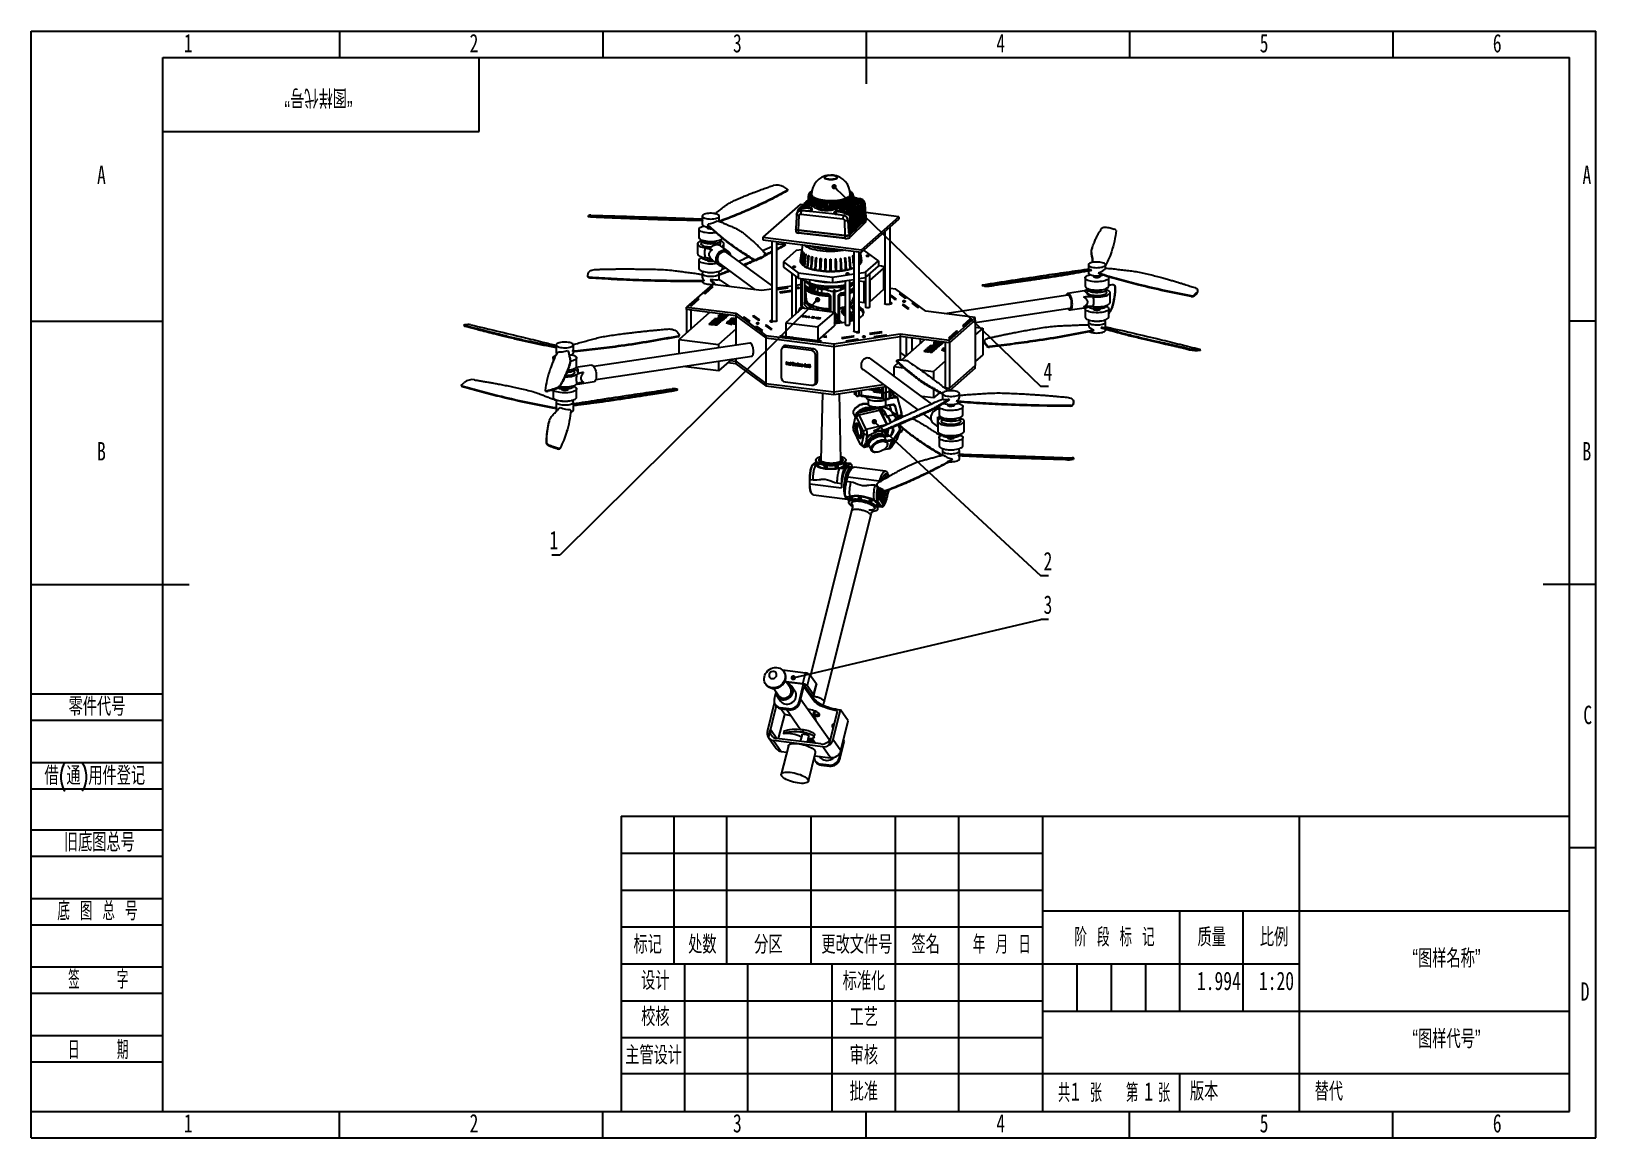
# Model space of a CAD drawing. Header units: millimetres. Extents: x 0 to 297, y 0 to 210.
import ezdxf

# ---------------------------------------------------------------- set-up
doc = ezdxf.new("R2010")
doc.units = ezdxf.units.MM
doc.layers.add('图框', color=7, linetype='Continuous')
doc.layers.add('粗实线层', color=7, linetype='Continuous', lineweight=25)
doc.styles.add('SLDTEXTSTYLE0', font='TXT', dxfattribs={"width": 0.7, "bigfont": 'bigfont'})
doc.styles.add('SLDTEXTSTYLE1', font='TXT', dxfattribs={"width": 0.6, "bigfont": 'bigfont'})
doc.styles.add('SLDTEXTSTYLE2', font='TXT', dxfattribs={"width": 0.614286, "bigfont": 'bigfont'})
doc.styles.add('SLDTEXTSTYLE3', font='TXT', dxfattribs={"width": 0.62, "bigfont": 'bigfont'})
doc.styles.add('SLDTEXTSTYLE4', font='TXT', dxfattribs={"width": 0.566667, "bigfont": 'bigfont'})
doc.styles.add('SLDTEXTSTYLE5', font='TXT', dxfattribs={"width": 0.7})
doc.dimstyles.new('SLDDIMSTYLE0', dxfattribs={"dimtxt": 0.18, "dimasz": 1.016, "dimexe": 0, "dimexo": 0.0625, "dimgap": 0, "dimtad": 0, "dimtih": 1, "dimtoh": 1, "dimdec": 0, "dimrnd": 1e-09, "dimzin": 0, "dimdsep": 46, "dimtxsty": 'Standard', "dimblk1": 'DOT', "dimblk2": 'DOT', "dimsah": 1, "dimcen": 0.09, "dimadec": 0, "dimazin": 0, "dimtfac": 1.016, "dimtdec": 0, "dimtofl": 0, "dimtmove": 0, "dimatfit": 3, "dimldrblk": 'DOT', "dimfxl": 1, "dimfrac": 2, "dimtolj": 1, "dimtzin": 0, "dimarcsym": 0})

msp = doc.modelspace()

# ---------------------------------------------------------------- texts
at = {"layer": '图框', "char_height": 3.5}
for s, insert, attachment_point, style in [('1', (29.79, 209.5), 2, 'SLDTEXTSTYLE5'), ('2', (84.04, 209.5), 2, 'SLDTEXTSTYLE5'), ('3', (134.04, 209.5), 2, 'SLDTEXTSTYLE5'), ('4', (184.04, 209.5), 2, 'SLDTEXTSTYLE5'), ('5', (234.04, 209.5), 2, 'SLDTEXTSTYLE5'), ('6', (278.3, 209.5), 2, 'SLDTEXTSTYLE5'), ('A', (13.32, 184.5), 2, 'SLDTEXTSTYLE5'), ('A', (295.32, 184.5), 2, 'SLDTEXTSTYLE5'), ('B', (13.32, 132.04), 2, 'SLDTEXTSTYLE5'), ('B', (295.32, 132.04), 2, 'SLDTEXTSTYLE5'), ('零件代号', (7.08, 83.58), 1, 'SLDTEXTSTYLE0'), ('C', (295.48, 82), 2, 'SLDTEXTSTYLE5'), ('借(通)用件登记', (2.5, 70.47), 1, 'SLDTEXTSTYLE0'), ('旧底图总号', (6.19, 57.82), 1, 'SLDTEXTSTYLE0'), ('底 图 总 号', (4.95, 44.77), 1, 'SLDTEXTSTYLE2'), ('标记', (117.02, 38.42), 2, 'SLDTEXTSTYLE0'), ('处数', (127.4, 38.42), 2, 'SLDTEXTSTYLE0'), ('分区', (139.93, 38.42), 2, 'SLDTEXTSTYLE0'), ('更改文件号', (156.73, 38.42), 2, 'SLDTEXTSTYLE0'), ('签名', (169.79, 38.42), 2, 'SLDTEXTSTYLE0'), ('年 月 日', (184.26, 38.42), 2, 'SLDTEXTSTYLE3'), ('阶 段 标 记', (205.65, 39.81), 2, 'SLDTEXTSTYLE2'), ('质量', (224.09, 39.81), 2, 'SLDTEXTSTYLE0'), ('比例', (235.94, 39.81), 2, 'SLDTEXTSTYLE0'), ('“图样名称”', (268.67, 35.79), 2, 'SLDTEXTSTYLE0'), ('签    字', (12.71, 31.76), 2, 'SLDTEXTSTYLE4'), ('设计', (118.47, 31.56), 2, 'SLDTEXTSTYLE0'), ('标准化', (158.09, 31.49), 2, 'SLDTEXTSTYLE0'), ('1.994', (225.46, 31.52), 2, 'SLDTEXTSTYLE5'), ('1:20', (236.4, 31.52), 2, 'SLDTEXTSTYLE5'), ('D', (294.98, 29.5), 2, 'SLDTEXTSTYLE5'), ('校核', (118.47, 24.68), 2, 'SLDTEXTSTYLE0'), ('工艺', (158.05, 24.64), 2, 'SLDTEXTSTYLE0'), ('“图样代号”', (268.67, 20.49), 2, 'SLDTEXTSTYLE0'), ('日    期', (12.71, 18.41), 2, 'SLDTEXTSTYLE4'), ('主管设计', (118.14, 17.4), 2, 'SLDTEXTSTYLE0'), ('审核', (158.05, 17.4), 2, 'SLDTEXTSTYLE0'), ('批准', (158.05, 10.52), 2, 'SLDTEXTSTYLE0'), ('共  张', (199.09, 10.26), 2, 'SLDTEXTSTYLE1'), ('1', (197.39, 10.53), 1, 'SLDTEXTSTYLE5'), ('第  张', (212.02, 10.26), 2, 'SLDTEXTSTYLE1'), ('1', (211.3, 10.53), 1, 'SLDTEXTSTYLE5'), ('版本', (222.66, 10.53), 2, 'SLDTEXTSTYLE0'), ('替代', (243.64, 10.53), 1, 'SLDTEXTSTYLE0'), ('1', (29.79, 4.5), 2, 'SLDTEXTSTYLE5'), ('2', (84.04, 4.5), 2, 'SLDTEXTSTYLE5'), ('3', (134.04, 4.5), 2, 'SLDTEXTSTYLE5'), ('4', (184.04, 4.5), 2, 'SLDTEXTSTYLE5'), ('5', (234.04, 4.5), 2, 'SLDTEXTSTYLE5'), ('6', (278.3, 4.5), 2, 'SLDTEXTSTYLE5')]:
    msp.add_mtext(s, dxfattribs=dict(at, insert=insert, attachment_point=attachment_point, style=style))
at = {"layer": '图框', "insert": (54.53, 195.65), "char_height": 3.5, "attachment_point": 2, "rotation": 180, "style": 'SLDTEXTSTYLE0'}
msp.add_mtext('“图样代号”', dxfattribs=at)

# ---------------------------------------------------------------- blocks, each defined once
blk = doc.blocks.new('SW_NOTE_0')
at = {"layer": '图框', "color": 0}
blk.add_line((-1.61, 0), (0, 0), dxfattribs=at)
at = {"layer": '图框', "color": 0, "insert": (-2.07, 4.54), "char_height": 3.5, "attachment_point": 1, "style": 'SLDTEXTSTYLE5'}
blk.add_mtext('1', dxfattribs=at)
blk = doc.blocks.new('_Dot')
at = {"color": 0, "linetype": 'ByBlock', "lineweight": -2}
blk.add_line((-0.5, 0), (-1, 0), dxfattribs=at)
at = {"color": 0, "linetype": 'ByBlock', "const_width": 0.5}
blk.add_lwpolyline([(-0.25, 0, 1), (0.25, 0, 1)], format="xyb", close=True, dxfattribs=at)
blk = doc.blocks.new('SW_NOTE_0_1')
at = {"layer": '图框', "color": 0}
blk.add_line((1.46, 0), (0, 0), dxfattribs=at)
at = {"layer": '图框', "color": 0, "insert": (0.49, 4.53), "char_height": 3.5, "attachment_point": 1, "style": 'SLDTEXTSTYLE5'}
blk.add_mtext('2', dxfattribs=at)
blk = doc.blocks.new('SW_NOTE_0_2')
at = {"layer": '图框', "color": 0}
blk.add_line((1.46, 0), (0, 0), dxfattribs=at)
at = {"layer": '图框', "color": 0, "insert": (0.49, 4.56), "char_height": 3.5, "attachment_point": 1, "style": 'SLDTEXTSTYLE5'}
blk.add_mtext('3', dxfattribs=at)
blk = doc.blocks.new('SW_NOTE_0_3')
at = {"layer": '图框', "color": 0}
blk.add_line((1.46, 0), (0, 0), dxfattribs=at)
at = {"layer": '图框', "color": 0, "insert": (0.49, 4.58), "char_height": 3.5, "attachment_point": 1, "style": 'SLDTEXTSTYLE5'}
blk.add_mtext('4', dxfattribs=at)

# ---------------------------------------------------------------- linework, layer by layer
at = {"color": 7, "linetype": 'Continuous', "lineweight": 25}
for p, q in [((142.8, 180.45), (143.39, 180.13)), ((143.52, 179.69), (143.55, 179.82)), ((143.56, 179.75), (143.59, 179.87)), ((147.55, 178.89), (147.55, 178.96)), ((147.55, 178.89), (147.55, 178.19)), ((147.58, 178.03), (147.58, 178.73)), ((147.61, 178.67), (147.61, 177.96)), ((147.63, 179.14), (147.63, 179.18)), ((147.71, 177.81), (147.71, 178.52)), ((147.77, 178.45), (147.77, 177.75)), ((147.81, 179.38), (147.81, 179.39)), ((147.94, 177.6), (147.94, 178.31)), ((148.01, 179.49), (148.18, 179.62)), ((148.03, 178.25), (148.03, 177.54)), ((148.09, 179.59), (148.09, 179.59)), ((148.13, 179.05), (148.13, 178.92)), ((155.47, 178.92), (155.47, 179.05)), ((155.51, 177.51), (155.51, 178.21)), ((155.6, 178.27), (155.6, 177.56)), ((155.79, 177.71), (155.79, 178.41)), ((155.83, 179.35), (155.83, 179.33)), ((155.85, 178.47), (155.85, 177.77)), ((155.97, 177.92), (155.97, 178.63)), ((155.99, 179.13), (155.99, 179.1)), ((156, 178.69), (156, 177.99)), ((156.05, 178.91), (156.05, 178.21)), ((156.05, 178.14), (156.05, 178.85)), ((156.44, 178.42), (156.05, 178.51)), ((156.15, 178.01), (156.05, 178.22)), ((156.78, 177.96), (156.3, 178.25)), ((156.36, 178.32), (156.36, 178.21)), ((157.4, 178.18), (157.06, 178.22)), ((145.98, 177.15), (138.91, 170.91)), ((145.46, 175.79), (145.45, 175.61)), ((145.46, 175.8), (145.46, 175.79)), ((145.5, 175.67), (145.5, 175.77)), ((145.74, 176.31), (145.65, 176.22)), ((145.9, 176.43), (145.82, 176.34)), ((145.83, 176.35), (145.82, 176.34)), ((145.83, 176.35), (146.08, 176.51)), ((145.83, 176.26), (145.84, 176.27)), ((145.9, 176.43), (146.08, 176.51)), ((145.91, 176.43), (145.9, 176.43)), ((146.08, 176.51), (145.91, 176.43)), ((146.54, 177.08), (145.98, 177.15)), ((146.1, 176.67), (146.01, 176.58)), ((146.08, 176.51), (146.08, 176.51)), ((146.09, 175.3), (154.08, 174.39)), ((146.82, 176.99), (146.18, 176.7)), ((146.27, 176.78), (146.18, 176.7)), ((146.19, 176.62), (146.83, 176.91)), ((147.74, 175.8), (146.19, 175.94)), ((147.76, 175.83), (146.21, 175.97)), ((146.99, 177.12), (146.27, 176.79)), ((146.27, 176.78), (146.98, 177.11)), ((146.28, 176.79), (146.27, 176.78)), ((146.47, 177.03), (146.38, 176.94)), ((147.13, 177.32), (146.55, 177.06)), ((146.55, 177.06), (146.64, 177.14)), ((146.56, 176.98), (147.14, 177.24)), ((146.8, 177.22), (146.64, 177.14)), ((146.64, 177.14), (146.8, 177.22)), ((146.64, 177.14), (146.64, 177.14)), ((146.84, 177.38), (146.75, 177.3)), ((146.8, 177.22), (146.8, 177.22)), ((146.82, 176.99), (147.1, 177.17)), ((147.3, 177.16), (146.82, 176.99)), ((146.83, 176.91), (147.31, 177.08)), ((146.92, 177.41), (147, 177.5)), ((146.92, 177.41), (147.02, 177.46)), ((146.93, 177.33), (147.03, 177.38)), ((147.1, 177.17), (146.98, 177.11)), ((146.98, 177.11), (146.99, 177.12)), ((147.11, 177.17), (146.99, 177.12)), ((147.04, 177.52), (147, 177.5)), ((147.01, 177.5), (147, 177.5)), ((147.04, 177.52), (147.01, 177.5)), ((147.03, 177.38), (147.12, 177.37)), ((147.04, 177.52), (147.04, 177.52)), ((147.2, 177.74), (147.11, 177.65)), ((147.14, 177.24), (147.14, 177.19)), ((147.28, 177.77), (147.37, 177.86)), ((147.28, 177.77), (147.32, 177.79)), ((147.29, 177.69), (147.33, 177.71)), ((147.3, 177.33), (147.34, 177.31)), ((147.3, 177.33), (147.3, 177.28)), ((147.31, 177.08), (147.31, 176.78)), ((147.53, 177.88), (147.32, 177.79)), ((147.33, 177.71), (147.41, 177.69)), ((147.33, 177.39), (147.37, 177.37)), ((147.35, 177.32), (147.35, 177.32)), ((147.41, 177.63), (147.36, 177.61)), ((147.45, 177.4), (147.36, 177.49)), ((147.48, 177.91), (147.37, 177.86)), ((147.48, 177.91), (147.37, 177.86)), ((147.38, 177.86), (147.37, 177.86)), ((147.38, 177.35), (147.37, 177.37)), ((147.38, 177.35), (147.45, 177.4)), ((147.41, 177.58), (147.4, 177.54)), ((147.41, 177.63), (147.5, 177.74)), ((147.56, 178.09), (147.48, 178.01)), ((147.48, 177.91), (147.54, 177.94)), ((147.48, 177.91), (147.48, 177.91)), ((147.55, 177.99), (147.53, 177.78)), ((147.53, 177.78), (147.54, 177.77)), ((147.57, 177.1), (147.59, 177.09)), ((147.57, 177.1), (147.57, 176.81)), ((147.58, 177.8), (147.58, 177.8)), ((147.59, 176.81), (147.59, 177.09)), ((147.62, 177.16), (147.6, 177.17)), ((147.62, 177.95), (147.7, 177.79)), ((147.62, 177.69), (147.71, 177.78)), ((147.62, 177.69), (147.62, 177.69)), ((147.71, 176.44), (147.98, 176.4)), ((148.41, 176.75), (147.72, 176.5)), ((147.72, 176.5), (147.99, 176.46)), ((152.54, 175.29), (147.88, 175.82)), ((148.02, 177.42), (147.95, 177.37)), ((147.98, 176.4), (147.98, 175.89)), ((148.14, 176.12), (148.11, 176.04)), ((148.12, 176.05), (148.11, 176.04)), ((148.15, 176.2), (148.14, 176.13)), ((148.14, 176.13), (148.14, 176.12)), ((148.19, 176.14), (148.16, 176.06)), ((148.27, 177.41), (148.27, 178.11)), ((148.38, 178.06), (148.38, 177.35)), ((148.67, 177.12), (148.61, 177.02)), ((148.61, 177.02), (148.61, 177.02)), ((148.68, 177.23), (148.68, 177.94)), ((148.82, 177.89), (148.82, 177.19)), ((149.17, 177.08), (149.17, 177.79)), ((149.33, 177.75), (149.33, 177.04)), ((149.72, 176.96), (149.72, 177.66)), ((149.9, 177.63), (149.9, 176.93)), ((150.33, 176.87), (150.33, 177.57)), ((150.52, 177.55), (150.52, 176.85)), ((150.97, 176.81), (150.97, 177.51)), ((151.17, 177.5), (151.17, 176.8)), ((151.64, 176.78), (151.64, 177.48)), ((151.83, 177.48), (151.83, 176.78)), ((152.3, 176.79), (152.3, 177.49)), ((152.45, 175.57), (152.48, 175.65)), ((152.5, 177.5), (152.5, 176.8)), ((152.52, 175.52), (152.56, 175.6)), ((152.52, 175.52), (152.52, 175.37)), ((152.56, 175.33), (152.56, 175.6)), ((152.6, 176.57), (152.58, 176.68)), ((152.6, 176.57), (152.6, 176.57)), ((154.18, 175.03), (152.65, 175.24)), ((154.2, 175.06), (152.67, 175.27)), ((153.17, 175.88), (152.72, 176.25)), ((152.89, 175.84), (153.16, 175.81)), ((152.89, 175.24), (152.89, 175.84)), ((152.9, 175.91), (153.17, 175.88)), ((152.96, 176.83), (152.96, 177.54)), ((153.14, 177.56), (153.14, 176.85)), ((153.58, 176.91), (153.58, 177.61)), ((153.69, 176.71), (153.65, 176.78)), ((153.73, 176.07), (153.81, 176.09)), ((153.76, 177.64), (153.76, 176.94)), ((153.96, 176.44), (153.92, 176.44)), ((153.93, 176.37), (153.93, 176.09)), ((153.93, 176.37), (153.97, 176.37)), ((153.93, 176.09), (153.97, 176.08)), ((153.97, 176.08), (153.97, 176.37)), ((154.12, 175.92), (154.31, 175.9)), ((154.16, 177.02), (154.16, 177.72)), ((154.31, 175.9), (154.31, 176.28)), ((154.31, 176.28), (154.79, 176)), ((154.32, 177.76), (154.32, 177.06)), ((154.55, 177), (154.61, 176.9)), ((154.61, 176.9), (154.61, 176.9)), ((155.3, 176.59), (154.68, 176.58)), ((154.68, 176.58), (154.69, 176.52)), ((154.69, 177.16), (154.69, 177.86)), ((154.77, 176.52), (154.69, 176.52)), ((154.72, 176.45), (154.79, 176.46)), ((154.77, 176.52), (154.95, 176.52)), ((154.77, 176.3), (154.84, 176.08)), ((154.88, 176.21), (154.77, 176.3)), ((154.89, 176.22), (154.78, 176.3)), ((154.97, 176.45), (154.79, 176.46)), ((154.79, 176.46), (154.79, 176.29)), ((154.79, 176), (155.44, 175.57)), ((154.83, 177.91), (154.83, 177.2)), ((155.49, 175.64), (154.84, 176.08)), ((154.88, 176.21), (155.58, 175.72)), ((155.59, 175.73), (154.89, 176.22)), ((154.97, 176.2), (154.97, 176.45)), ((155.04, 175.48), (155.11, 175.29)), ((155.04, 175.48), (155.21, 175.37)), ((155.22, 175.37), (155.05, 175.49)), ((155.13, 175.28), (155.11, 175.29)), ((155.21, 175.37), (155.13, 175.28)), ((155.14, 177.32), (155.14, 178.02)), ((155.15, 176.03), (155.22, 176.02)), ((155.22, 176.02), (155.22, 176.32)), ((155.22, 176.32), (155.81, 175.92)), ((155.26, 178.08), (155.26, 177.37)), ((155.86, 175.99), (155.27, 176.39)), ((155.33, 176.57), (155.41, 176.56)), ((155.38, 176.56), (155.4, 176.56)), ((155.4, 176.56), (155.5, 176.58)), ((155.58, 175.72), (155.49, 175.64)), ((155.5, 176.4), (156.07, 176.35)), ((155.52, 176.58), (155.56, 176.58)), ((155.56, 176.58), (155.57, 176.58)), ((155.87, 176.78), (155.68, 176.68)), ((155.79, 176.19), (155.95, 176.08)), ((155.95, 176.08), (155.8, 176.19)), ((155.95, 176.08), (155.86, 175.99)), ((155.9, 177.79), (155.95, 177.89)), ((155.91, 176.83), (155.96, 176.89)), ((155.95, 176.71), (156.51, 176.66)), ((155.96, 176.89), (155.98, 176.91)), ((156.06, 177.81), (156.05, 177.99)), ((156.06, 177.74), (156.06, 177.81)), ((156.07, 176.35), (156.17, 176.28)), ((156.19, 177.18), (156.1, 177.01)), ((156.25, 176.93), (156.1, 177.01)), ((156.12, 176.42), (156.23, 176.35)), ((156.13, 175.35), (156.22, 172.86)), ((156.15, 178.01), (156.24, 177.5)), ((156.22, 178), (156.15, 178.01)), ((156.19, 177.26), (156.2, 177.35)), ((156.19, 177.26), (156.19, 177.27)), ((156.19, 177.26), (156.19, 177.26)), ((156.2, 177.35), (156.2, 177.35)), ((156.23, 177.94), (156.22, 178)), ((156.22, 175.37), (156.3, 175.45)), ((156.22, 175.37), (156.3, 172.88)), ((156.23, 177.94), (156.26, 177.79)), ((156.23, 177.15), (156.75, 177.1)), ((156.31, 176.44), (156.23, 176.35)), ((156.26, 177.91), (156.25, 177.93)), ((156.26, 177.93), (156.26, 177.94)), ((156.3, 177.76), (156.26, 177.9)), ((156.31, 176.44), (156.28, 176.46)), ((156.32, 176.44), (156.29, 176.47)), ((156.3, 177.76), (156.3, 177.75)), ((156.39, 172.97), (156.3, 175.46)), ((156.3, 175.45), (156.3, 175.46)), ((156.39, 172.96), (156.3, 175.45)), ((156.58, 176.87), (156.43, 176.98)), ((156.46, 177.91), (156.56, 177.83)), ((157.05, 177.16), (156.47, 177.56)), ((156.47, 177.56), (157.05, 177.15)), ((156.77, 177.96), (156.5, 177.98)), ((156.5, 177.98), (156.62, 177.91)), ((156.5, 175.71), (156.59, 173.22)), ((156.51, 176.66), (156.54, 176.64)), ((156.56, 177.83), (157.27, 177.35)), ((156.56, 177.5), (156.56, 177.83)), ((156.56, 176.73), (156.59, 176.71)), ((156.69, 176.8), (156.58, 176.87)), ((156.68, 176.8), (156.58, 176.87)), ((156.58, 176.87), (156.58, 176.87)), ((156.58, 176.87), (156.58, 176.87)), ((156.58, 175.73), (156.67, 175.81)), ((156.58, 175.73), (156.67, 173.24)), ((156.68, 176.8), (156.59, 176.71)), ((157.33, 177.42), (156.62, 177.91)), ((156.76, 173.33), (156.67, 175.82)), ((156.75, 173.32), (156.67, 175.81)), ((156.67, 175.81), (156.67, 175.81)), ((156.75, 177.1), (156.91, 177)), ((156.77, 177.96), (157.41, 177.51)), ((157.42, 177.51), (156.78, 177.96)), ((156.8, 177.18), (156.96, 177.07)), ((156.87, 176.07), (156.95, 173.58)), ((156.95, 176.08), (157.03, 176.17)), ((156.95, 176.08), (157.04, 173.6)), ((157.05, 177.15), (156.96, 177.07)), ((157.12, 173.68), (157.03, 176.17)), ((157.03, 176.17), (157.04, 176.17)), ((157.12, 173.68), (157.04, 176.17)), ((157.23, 176.43), (157.32, 173.94)), ((157.32, 176.44), (157.4, 176.52)), ((157.32, 176.44), (157.4, 173.95)), ((157.41, 177.51), (157.33, 177.42)), ((157.49, 174.04), (157.4, 176.53)), ((157.4, 176.52), (157.4, 176.53)), ((157.49, 174.03), (157.4, 176.52)), ((157.47, 177.83), (157.64, 177.71)), ((157.77, 177.88), (157.52, 177.9)), ((157.52, 177.9), (157.69, 177.78)), ((157.6, 176.78), (157.69, 174.29)), ((157.68, 176.8), (157.77, 176.88)), ((157.68, 176.8), (157.77, 174.31)), ((157.78, 177.87), (157.69, 177.78)), ((157.79, 177.87), (157.77, 177.88)), ((157.78, 177.87), (157.77, 177.88)), ((157.86, 174.4), (157.77, 176.89)), ((157.77, 176.88), (157.77, 176.89)), ((157.85, 174.39), (157.77, 176.88)), ((157.97, 177.14), (158.05, 174.65)), ((158.05, 177.16), (158.13, 177.24)), ((158.05, 177.16), (158.14, 174.67)), ((158.22, 174.75), (158.13, 177.24)), ((158.13, 177.24), (158.14, 177.24)), ((158.22, 174.76), (158.14, 177.25)), ((158.21, 177.22), (158.33, 175.11)), ((158.33, 175.11), (158.21, 175.24)), ((158.42, 175.12), (158.29, 177.23)), ((164.69, 174.79), (158.39, 175.58)), ((105.75, 175), (105.75, 174.85)), ((105.76, 175.01), (105.83, 175.06)), ((106.98, 174.7), (106.98, 174.85)), ((126.76, 172.43), (126.76, 170.86)), ((127.37, 174.91), (127.37, 174.26)), ((127.37, 174.06), (127.37, 173.38)), ((127.47, 174.06), (127.46, 174.21)), ((128.45, 173.26), (128.48, 173.42)), ((128.48, 173.13), (128.45, 173.26)), ((128.58, 172.85), (128.58, 172.75)), ((130.62, 173.89), (130.62, 174.91)), ((130.91, 174.05), (130.62, 174.04)), ((130.88, 173.92), (130.62, 173.92)), ((130.88, 173.92), (130.91, 174.05)), ((145.15, 172.77), (145.14, 172.53)), ((145.15, 172.44), (145.16, 171.95)), ((145.3, 175.2), (145.18, 173.13)), ((145.3, 175.2), (145.18, 173.12)), ((145.64, 172.28), (145.77, 175.03)), ((145.64, 172.28), (154.46, 171.28)), ((145.66, 172.25), (145.66, 172.28)), ((154.39, 174.05), (154.46, 171.28)), ((155.18, 171.98), (155.05, 174.09)), ((155.06, 175.22), (155.07, 175.21)), ((155.2, 172), (155.08, 174.11)), ((155.08, 174.11), (155.08, 174.11)), ((155.17, 172.49), (155.49, 172.15)), ((155.37, 171.39), (158.38, 174.33)), ((158.39, 173.8), (155.39, 170.87)), ((155.4, 174.64), (155.49, 172.15)), ((155.4, 171.36), (158.41, 174.29)), ((155.41, 171.44), (158.42, 174.37)), ((155.48, 174.65), (155.57, 174.74)), ((155.48, 174.65), (155.57, 172.17)), ((155.66, 172.25), (155.57, 174.74)), ((155.65, 172.25), (155.57, 174.74)), ((155.57, 174.74), (155.57, 174.74)), ((155.64, 172.74), (155.85, 172.51)), ((155.77, 175), (155.85, 172.51)), ((155.85, 175.01), (155.93, 175.09)), ((155.85, 175.01), (155.94, 172.52)), ((155.93, 175.09), (155.94, 175.1)), ((156.02, 172.6), (155.93, 175.09)), ((155.94, 172.52), (155.93, 172.32)), ((156.02, 172.61), (155.94, 175.1)), ((156.01, 173.1), (156.22, 172.86)), ((156.02, 172.6), (156.02, 172.61)), ((156.19, 172.37), (156.02, 172.55)), ((156.04, 172.38), (156.12, 172.3)), ((156.12, 172.3), (156.19, 172.37)), ((156.21, 172.32), (156.14, 172.25)), ((156.3, 172.88), (156.3, 172.68)), ((156.37, 173.46), (156.59, 173.22)), ((156.39, 172.96), (156.39, 172.97)), ((156.56, 172.72), (156.39, 172.91)), ((156.41, 172.74), (156.49, 172.65)), ((156.49, 172.65), (156.56, 172.72)), ((156.58, 172.68), (156.51, 172.61)), ((156.67, 173.24), (156.67, 173.04)), ((156.74, 173.81), (156.95, 173.58)), ((156.75, 173.32), (156.76, 173.33)), ((156.93, 173.08), (156.76, 173.27)), ((156.78, 173.1), (156.86, 173.01)), ((156.86, 173.01), (156.93, 173.08)), ((156.95, 173.04), (156.87, 172.97)), ((157.04, 173.6), (157.03, 173.39)), ((157.11, 174.17), (157.32, 173.94)), ((157.12, 173.68), (157.12, 173.68)), ((157.3, 173.44), (157.12, 173.63)), ((157.14, 173.46), (157.22, 173.37)), ((157.22, 173.37), (157.3, 173.44)), ((157.31, 173.39), (157.24, 173.32)), ((157.4, 173.95), (157.4, 173.75)), ((157.47, 174.53), (157.69, 174.29)), ((157.49, 174.03), (157.49, 174.04)), ((157.66, 173.8), (157.49, 173.98)), ((157.51, 173.81), (157.59, 173.73)), ((157.59, 173.73), (157.66, 173.8)), ((157.68, 173.75), (157.61, 173.68)), ((157.62, 168.55), (164.69, 174.79)), ((157.62, 168.08), (164.69, 174.32)), ((157.77, 174.31), (157.77, 174.11)), ((157.84, 174.89), (158.05, 174.65)), ((157.85, 174.39), (157.86, 174.4)), ((158.03, 174.15), (157.86, 174.34)), ((157.88, 174.17), (157.96, 174.08)), ((157.96, 174.08), (158.03, 174.15)), ((158.05, 174.11), (157.97, 174.04)), ((158.14, 174.67), (158.13, 174.47)), ((158.22, 174.75), (158.22, 174.76)), ((158.4, 174.51), (158.22, 174.7)), ((158.24, 174.53), (158.32, 174.44)), ((158.32, 174.44), (158.4, 174.51)), ((158.41, 174.47), (158.34, 174.4)), ((158.41, 174.36), (158.38, 174.33)), ((158.38, 174.33), (158.41, 174.29)), ((158.41, 174.29), (158.39, 173.8)), ((158.4, 174.51), (158.4, 174.51)), ((158.42, 174.47), (158.41, 174.47)), ((158.42, 174.47), (158.42, 174.37)), ((158.43, 173.88), (158.45, 174.37)), ((158.46, 174.46), (158.45, 174.74)), ((163.04, 158.28), (163.04, 172.87)), ((164.69, 174.79), (164.69, 174.32)), ((204.83, 172.67), (205.55, 172.47)), ((126.5, 169.65), (126.5, 167.77)), ((127.16, 170.23), (127.16, 169.65)), ((130.83, 169.65), (130.83, 170.23)), ((132.34, 168.21), (130.87, 169.29)), ((131.5, 168.83), (131.5, 169.65)), ((138.91, 170.91), (138.91, 170.44)), ((138.91, 170.91), (157.62, 168.55)), ((138.91, 170.44), (157.62, 168.08)), ((140.56, 170.23), (140.56, 155.05)), ((141.56, 155.05), (141.56, 170.11)), ((141.89, 169.62), (142.48, 169.67)), ((142.88, 169.23), (142.85, 169.38)), ((143.1, 169.44), (143.07, 169.58)), ((145.21, 171.86), (145.28, 171.81)), ((145.65, 172.21), (145.66, 172.25)), ((154.45, 171.2), (145.65, 172.21)), ((145.66, 171.72), (145.65, 172.21)), ((154.47, 171.25), (145.66, 172.25)), ((154.46, 171.25), (145.66, 172.25)), ((154.46, 170.72), (145.66, 171.72)), ((145.68, 171.68), (145.66, 171.72)), ((154.48, 170.67), (145.68, 171.68)), ((146.43, 169.49), (145.98, 166.51)), ((154.46, 171.25), (154.45, 171.2)), ((154.45, 171.2), (154.46, 170.72)), ((154.46, 170.72), (154.48, 170.67)), ((154.47, 171.3), (154.47, 171.25)), ((155.46, 171.65), (155.22, 171.92)), ((155.27, 171.72), (155.39, 171.58)), ((155.31, 170.8), (155.37, 170.86)), ((155.36, 171.39), (155.39, 171.42)), ((155.36, 171.4), (155.36, 171.39)), ((155.4, 171.36), (155.37, 171.39)), ((155.39, 171.58), (155.46, 171.65)), ((155.39, 171.58), (155.39, 171.58)), ((155.39, 170.87), (155.4, 171.36)), ((155.48, 171.61), (155.41, 171.54)), ((155.41, 171.54), (155.41, 171.53)), ((155.41, 171.53), (155.41, 171.44)), ((155.57, 172.17), (155.57, 171.96)), ((155.65, 172.25), (155.66, 172.25)), ((155.83, 172.01), (155.66, 172.2)), ((155.68, 172.03), (155.76, 171.94)), ((155.76, 171.94), (155.83, 172.01)), ((155.85, 171.96), (155.77, 171.89)), ((162.04, 171.98), (162.04, 158.28)), ((126.76, 166.56), (126.76, 164.99)), ((127.16, 167.2), (127.16, 167.19)), ((128.33, 166.62), (128.33, 166.56)), ((128.78, 168.82), (129.24, 168.48)), ((129.05, 166.7), (130.46, 165.66)), ((131.3, 169.02), (131.3, 169.02)), ((140.56, 161.73), (132.14, 167.94)), ((137.23, 166.55), (137.19, 166.68)), ((138.43, 167.04), (137.77, 166.75)), ((137.81, 166.62), (137.77, 166.75)), ((138.47, 166.9), (137.81, 166.62)), ((138.47, 166.9), (138.43, 167.04)), ((138.81, 168.4), (140.56, 169.17)), ((139.3, 167.75), (139.26, 167.88)), ((145.22, 168.39), (142.78, 166.24)), ((146.29, 168.55), (145.22, 168.39)), ((145.98, 166.46), (145.98, 166.46)), ((146.31, 168.65), (146.3, 168.59)), ((146.3, 168.57), (146.31, 168.65)), ((146.33, 167.87), (146.36, 168.33)), ((146.36, 168.33), (146.39, 168.27)), ((146.54, 167.31), (146.58, 168.02)), ((146.54, 167.23), (146.54, 167.31)), ((146.58, 168.02), (146.64, 167.97)), ((146.92, 167.02), (146.97, 167.73)), ((146.92, 166.7), (146.92, 167.02)), ((146.97, 167.73), (147.05, 167.68)), ((147.46, 166.75), (147.49, 167.46)), ((147.46, 166.13), (147.46, 166.75)), ((147.49, 167.46), (147.6, 167.42)), ((148.12, 166.52), (148.15, 167.23)), ((148.12, 165.5), (148.12, 166.52)), ((148.15, 167.23), (148.28, 167.19)), ((148.9, 166.32), (148.92, 167.04)), ((148.9, 164.76), (148.9, 166.32)), ((148.92, 167.04), (149.06, 167.01)), ((149.76, 166.18), (149.78, 166.89)), ((149.78, 166.89), (149.93, 166.87)), ((150.69, 166.09), (150.7, 166.8)), ((150.7, 166.8), (150.86, 166.79)), ((151.65, 166.77), (151.64, 164.47)), ((151.65, 166.77), (151.81, 166.77)), ((151.65, 166.05), (151.65, 166.77)), ((151.81, 166.77), (151.81, 164.47)), ((152.6, 166.79), (152.77, 166.79)), ((152.77, 166.79), (152.78, 166.08)), ((153.54, 166.86), (153.69, 166.88)), ((153.69, 166.88), (153.71, 166.16)), ((154.41, 166.99), (154.56, 167.01)), ((154.56, 167.01), (154.58, 166.3)), ((155.21, 167.16), (155.34, 167.2)), ((155.34, 167.2), (155.37, 166.49)), ((155.37, 165.4), (155.37, 166.49)), ((155.91, 167.38), (156.02, 167.42)), ((156.02, 167.42), (156.15, 166.25)), ((156.02, 167.42), (156.06, 166.72)), ((156.06, 166.05), (156.06, 166.72)), ((156.15, 168.27), (156.15, 153.09)), ((157.15, 153.09), (157.15, 168.14)), ((157.15, 166.67), (157.27, 165.75)), ((157.22, 168.13), (157.25, 167.77)), ((157.61, 166.51), (157.37, 168.11)), ((157.62, 166.41), (157.61, 166.4)), ((157.62, 168.55), (157.62, 168.08)), ((160.81, 166.42), (158.05, 168.46)), ((158.37, 164.27), (160.81, 166.42)), ((160.81, 166.42), (160.81, 165.4)), ((201.4, 168.87), (201.36, 168.74)), ((205.33, 168.95), (205.37, 169.08)), ((105.64, 163.55), (105.65, 163.43)), ((105.65, 163.58), (105.72, 164.01)), ((127.37, 164.04), (127.37, 163.31)), ((128.58, 164.25), (128.58, 164.04)), ((129.41, 164.04), (129.41, 164.25)), ((130.62, 162.81), (130.62, 164.04)), ((130.66, 165.93), (137.42, 160.94)), ((131.16, 164.83), (131.75, 165.12)), ((131.23, 164.99), (131.23, 165.43)), ((142.78, 166.24), (145.62, 164.14)), ((142.78, 166.24), (142.78, 165.21)), ((142.78, 165.21), (145.62, 163.12)), ((144.4, 164.02), (144.4, 155.67)), ((145.23, 156.41), (145.23, 163.41)), ((145.62, 164.14), (152.08, 163.32)), ((145.62, 164.14), (145.62, 163.12)), ((146.04, 166.12), (146.07, 166.09)), ((146.26, 165.81), (146.33, 165.74)), ((146.34, 165.72), (146.33, 165.74)), ((146.35, 165.72), (146.34, 165.72)), ((146.77, 165.42), (146.74, 165.42)), ((147.35, 165.15), (147.3, 165.14)), ((148.07, 164.93), (147.99, 164.9)), ((148.9, 164.76), (148.79, 164.7)), ((148.9, 164.76), (148.9, 164.76)), ((149.66, 164.6), (149.69, 164.55)), ((149.76, 164.61), (149.69, 164.55)), ((149.76, 164.61), (149.76, 166.18)), ((149.76, 164.61), (149.82, 164.61)), ((149.82, 164.58), (149.84, 164.53)), ((150.64, 164.51), (150.65, 164.45)), ((150.69, 164.52), (150.65, 164.45)), ((150.69, 164.52), (150.69, 166.09)), ((150.69, 164.52), (150.8, 164.51)), ((150.8, 164.5), (150.81, 164.44)), ((151.65, 164.48), (151.64, 164.42)), ((151.64, 164.47), (151.64, 164.42)), ((151.65, 164.48), (151.65, 166.05)), ((151.65, 164.48), (151.81, 164.48)), ((151.81, 164.47), (151.81, 164.41)), ((152.08, 163.32), (156.15, 163.94)), ((152.66, 164.49), (152.65, 164.44)), ((152.66, 164.51), (152.78, 164.51)), ((152.78, 164.51), (152.78, 166.08)), ((152.78, 164.51), (152.81, 164.44)), ((152.82, 164.5), (152.81, 164.44)), ((153.64, 164.57), (153.62, 164.51)), ((153.64, 164.59), (153.71, 164.6)), ((153.71, 164.6), (153.71, 166.16)), ((153.71, 164.6), (153.78, 164.53)), ((153.8, 164.59), (153.78, 164.53)), ((154.57, 164.73), (154.58, 164.73)), ((154.58, 164.73), (154.58, 166.3)), ((154.58, 164.73), (154.68, 164.67)), ((155.42, 164.9), (155.5, 164.87)), ((157.15, 166.19), (157.21, 165.7)), ((157.15, 164.09), (158.37, 164.27)), ((157.2, 165.68), (157.21, 165.68)), ((157.27, 165.74), (157.34, 165.81)), ((157.53, 166.08), (157.5, 166.04)), ((158.37, 163.25), (160.81, 165.4)), ((158.37, 164.27), (158.37, 163.25)), ((159.2, 162.68), (161.88, 165.05)), ((159.2, 157.72), (159.2, 163.98)), ((161.39, 165.4), (160.81, 165.48)), ((161.88, 161.04), (161.88, 165.05)), ((161.93, 161.14), (161.93, 165.14)), ((200.41, 164.84), (200.68, 164.87)), ((200.68, 165.67), (200.68, 164.81)), ((200.68, 164.49), (200.68, 164.14)), ((201.25, 164.6), (201.23, 164.74)), ((201.89, 163.62), (201.89, 163.51)), ((202.78, 164.02), (202.63, 164.17)), ((202.8, 163.89), (202.66, 164.03)), ((202.72, 163.51), (202.72, 163.62)), ((202.8, 163.89), (202.78, 164.02)), ((203.93, 165.03), (203.93, 165.67)), ((105.98, 163.17), (105.97, 163.3)), ((129.3, 161.96), (124.41, 157.66)), ((127.7, 162.74), (127.38, 162.65)), ((127.38, 162.53), (127.38, 162.65)), ((127.68, 162.61), (127.38, 162.53)), ((129.15, 161.6), (127.68, 160.3)), ((129.15, 161.6), (127.68, 160.3)), ((127.99, 160.26), (129.46, 161.56)), ((127.99, 160.26), (129.46, 161.56)), ((129.01, 162.98), (128.97, 162.84)), ((129.46, 161.56), (129.15, 161.6)), ((129.46, 161.56), (129.15, 161.6)), ((138.65, 160.78), (129.3, 161.96)), ((130.5, 162.86), (130.78, 162.75)), ((130.78, 162.75), (132.56, 161.55)), ((140.56, 161.07), (138.65, 160.78)), ((144.4, 161.65), (141.56, 161.22)), ((143.53, 161.43), (141.56, 161.13)), ((143.53, 161.43), (141.56, 161.13)), ((141.56, 161.01), (143.66, 161.32)), ((141.56, 161.01), (143.66, 161.32)), ((144.35, 160.82), (142.07, 160.47)), ((144.35, 160.82), (142.07, 160.47)), ((142.07, 160.47), (142.21, 160.37)), ((142.07, 160.47), (142.21, 160.37)), ((142.21, 160.37), (144.4, 160.7)), ((142.21, 160.37), (144.4, 160.7)), ((143.66, 161.32), (143.53, 161.43)), ((143.66, 161.32), (143.53, 161.43)), ((144.4, 160.78), (144.35, 160.82)), ((144.4, 160.78), (144.35, 160.82)), ((146.19, 161.92), (145.23, 161.77)), ((145.62, 163.12), (152.08, 162.3)), ((146.07, 163.06), (146.21, 162.94)), ((146.19, 157.93), (146.19, 162.96)), ((146.23, 163.04), (146.23, 162.97)), ((146.23, 162.97), (147.79, 162.27)), ((146.23, 162.97), (146.36, 162.85)), ((146.3, 162.88), (146.3, 157.86)), ((147.92, 162.15), (146.36, 162.85)), ((146.77, 162.67), (146.77, 158.1)), ((146.8, 162.65), (146.8, 162.17)), ((146.97, 161.78), (146.97, 161.69)), ((146.97, 161.69), (146.99, 161.55)), ((146.97, 161.55), (146.97, 161.32)), ((146.99, 161.74), (147, 161.73)), ((146.99, 161.59), (146.99, 161.7)), ((146.99, 161.7), (147, 161.7)), ((146.99, 161.59), (147.01, 161.59)), ((147, 161.72), (147, 161.73)), ((147, 161.52), (147, 161.53)), ((147, 161.53), (147.01, 161.53)), ((147, 161.52), (147, 161.52)), ((147.01, 161.55), (147.01, 161.66)), ((147.12, 161.58), (147.28, 161.44)), ((147.15, 161.32), (147.15, 161.43)), ((147.15, 161.43), (147.18, 161.43)), ((147.15, 161.32), (147.19, 161.32)), ((147.17, 161.45), (147.16, 161.46)), ((147.17, 161.24), (147.16, 161.26)), ((147.16, 161.26), (147.19, 161.26)), ((147.17, 161.24), (147.18, 161.25)), ((147.19, 161.28), (147.19, 161.39)), ((147.28, 161.13), (147.36, 161.06)), ((147.45, 161.06), (147.45, 161.17)), ((147.45, 161.17), (147.5, 161.17)), ((147.45, 161.06), (147.51, 161.07)), ((147.49, 161.19), (147.47, 161.2)), ((147.47, 160.99), (147.51, 161)), ((147.49, 160.98), (147.47, 160.99)), ((147.49, 160.98), (147.5, 160.99)), ((147.51, 161.02), (147.51, 161.13)), ((147.79, 162.27), (147.79, 162.84)), ((147.79, 162.27), (147.92, 162.15)), ((149.35, 161.23), (147.79, 161.93)), ((147.79, 161.17), (147.79, 161.93)), ((147.79, 161.17), (149.35, 160.47)), ((147.79, 161.17), (147.92, 161.05)), ((147.81, 161.99), (147.92, 162.15)), ((147.81, 161.99), (149.37, 161.29)), ((147.88, 160.92), (147.94, 160.94)), ((147.88, 160.81), (147.88, 160.92)), ((147.88, 160.81), (147.95, 160.83)), ((147.93, 160.95), (147.91, 160.96)), ((147.91, 160.75), (147.96, 160.77)), ((147.93, 160.75), (147.91, 160.75)), ((147.92, 162.15), (149.48, 161.45)), ((149.48, 160.35), (147.92, 161.05)), ((147.93, 160.95), (147.94, 160.94)), ((147.93, 160.75), (147.95, 160.75)), ((147.94, 160.96), (147.98, 161.02)), ((147.94, 160.96), (147.94, 160.94)), ((147.94, 160.74), (147.94, 160.73)), ((148.01, 160.66), (147.94, 160.73)), ((147.94, 160.58), (148, 160.67)), ((147.94, 160.58), (147.94, 160.35)), ((147.95, 160.93), (147.95, 160.83)), ((147.96, 160.78), (147.96, 160.89)), ((148.43, 160.71), (148.49, 160.73)), ((148.43, 160.6), (148.43, 160.71)), ((148.43, 160.6), (148.49, 160.62)), ((148.49, 160.74), (148.47, 160.75)), ((148.47, 160.54), (148.53, 160.56)), ((148.49, 160.54), (148.47, 160.54)), ((148.49, 160.73), (148.49, 160.62)), ((148.49, 160.54), (148.52, 160.55)), ((148.53, 160.57), (148.53, 160.68)), ((148.53, 160.56), (148.53, 160.56)), ((149.09, 160.43), (149.09, 160.53)), ((149.09, 160.43), (149.13, 160.45)), ((149.13, 160.51), (149.13, 160.45)), ((149.13, 160.37), (149.17, 160.39)), ((149.16, 160.36), (149.19, 160.38)), ((149.17, 160.39), (149.2, 160.39)), ((149.2, 160.4), (149.2, 160.48)), ((149.35, 160.47), (149.35, 161.23)), ((149.35, 160.47), (149.48, 160.35)), ((149.37, 161.29), (149.48, 161.45)), ((150.01, 161.13), (150.06, 161.31)), ((150.01, 161.07), (150.01, 160.32)), ((150.38, 161.1), (150.57, 161.27)), ((153.5, 161.34), (151.37, 161.26)), ((152.08, 163.32), (152.08, 162.3)), ((152.08, 162.3), (156.15, 162.92)), ((152.37, 160.92), (152.54, 160.93)), ((152.37, 160.92), (152.39, 160.65)), ((152.55, 160.65), (152.39, 160.64)), ((152.39, 156.66), (152.39, 160.6)), ((152.54, 160.93), (152.56, 160.66)), ((152.55, 156.66), (152.55, 160.65)), ((152.56, 156.47), (152.56, 160.61)), ((154.27, 161.41), (154.48, 161.26)), ((154.53, 162.67), (154.53, 154.34)), ((155.37, 154.34), (155.37, 162.8)), ((155.37, 161.8), (156.15, 162.4)), ((155.37, 161.55), (156.15, 162.15)), ((156.15, 162.07), (155.37, 161.47)), ((155.37, 160.72), (156.15, 161.32)), ((156.15, 161.3), (155.37, 160.7)), ((155.53, 160.42), (155.53, 160.65)), ((155.8, 160.99), (155.8, 160.91)), ((155.8, 160.85), (155.8, 160.97)), ((155.87, 160.89), (155.8, 160.91)), ((155.85, 160.83), (155.8, 160.84)), ((155.83, 160.82), (155.81, 160.83)), ((155.87, 161), (155.82, 161.01)), ((155.85, 161.04), (155.83, 161.03)), ((155.85, 160.83), (155.83, 160.82)), ((155.87, 160.89), (155.87, 161)), ((157.15, 163.07), (158.37, 163.25)), ((157.15, 162.64), (158.12, 162.52)), ((158.12, 158.51), (158.12, 162.52)), ((158.36, 163.25), (158.36, 157.72)), ((159.2, 162.68), (159.2, 158.67)), ((159.2, 158.67), (161.88, 161.04)), ((162.04, 161.31), (161.93, 161.33)), ((164.15, 161.05), (163.04, 161.19)), ((169.83, 156.85), (164.15, 161.05)), ((180.58, 161.84), (180.6, 161.69)), ((180.92, 161.78), (180.62, 161.82)), ((180.64, 161.67), (180.62, 161.82)), ((180.94, 161.64), (180.64, 161.67)), ((180.94, 161.64), (180.92, 161.78)), ((182.78, 161.75), (182.77, 161.9)), ((199.86, 160.71), (196.76, 160.24)), ((200.02, 160.75), (199.91, 160.68)), ((200.07, 163.2), (200.07, 161.63)), ((200.47, 161), (200.47, 160.42)), ((204.14, 160.42), (204.14, 161)), ((204.54, 161.63), (204.54, 163.2)), ((204.81, 158.53), (204.81, 160.42)), ((205.76, 161.59), (205.72, 161.73)), ((205.77, 161.55), (205.73, 161.68)), ((205.76, 161.59), (205.77, 161.55)), ((221.45, 160.76), (221.43, 160.88)), ((124.41, 157.66), (133.77, 156.48)), ((124.41, 157.18), (124.41, 157.66)), ((126.5, 159.26), (125.03, 157.96)), ((126.5, 159.26), (125.03, 157.96)), ((125.03, 157.96), (125.34, 157.92)), ((125.03, 157.96), (125.34, 157.92)), ((125.34, 157.92), (126.81, 159.22)), ((125.34, 157.92), (126.81, 159.22)), ((126.81, 159.22), (126.5, 159.26)), ((126.81, 159.22), (126.5, 159.26)), ((127.68, 160.3), (127.99, 160.26)), ((127.68, 160.3), (127.99, 160.26)), ((146.38, 157.42), (143.24, 154.65)), ((146.3, 157.86), (146.19, 157.93)), ((146.25, 157.47), (146.3, 157.35)), ((146.3, 157.86), (146.79, 157.37)), ((152.46, 156.65), (146.38, 157.42)), ((147.53, 157.34), (146.77, 158.1)), ((146.85, 158.66), (147.86, 157.65)), ((147.86, 157.65), (148.2, 157.92)), ((147.87, 157.54), (147.86, 157.65)), ((148.1, 157.72), (147.87, 157.54)), ((148.33, 157.9), (148.1, 157.72)), ((148.82, 157.15), (148.2, 157.78)), ((148.22, 157.75), (148.28, 157.82)), ((149.16, 160.36), (149.13, 160.37)), ((149.87, 160.23), (149.87, 160.24)), ((149.9, 160.23), (149.87, 160.23)), ((149.9, 160.23), (149.9, 160.23)), ((150.01, 160.32), (150.06, 160.21)), ((150.67, 160.15), (150.68, 160.16)), ((150.7, 160.14), (150.67, 160.15)), ((150.7, 160.14), (150.71, 160.16)), ((151.03, 160.14), (151.01, 160.24)), ((151.54, 159.65), (151.48, 159.82)), ((151.48, 159.82), (151.48, 156.78)), ((151.54, 159.65), (151.72, 159.59)), ((151.54, 156.77), (151.54, 159.65)), ((151.72, 159.59), (151.72, 156.74)), ((153.36, 159.72), (153.22, 159.65)), ((153.22, 155.51), (153.22, 159.65)), ((153.36, 159.72), (153.36, 155.58)), ((153.9, 160.35), (153.84, 160.25)), ((154.4, 157.51), (153.89, 156.88)), ((155.38, 157.84), (155.37, 157.84)), ((155.39, 157.94), (155.38, 157.84)), ((155.52, 158.11), (156.15, 158.88)), ((155.62, 160.34), (155.64, 160.35)), ((155.76, 157.66), (155.66, 157.62)), ((155.96, 157.27), (155.66, 157.62)), ((156.15, 158.14), (155.76, 157.66)), ((155.76, 157.66), (156.06, 157.31)), ((156.06, 157.31), (156.15, 157.42)), ((157.15, 158.64), (158.12, 158.51)), ((163.22, 159.91), (163.04, 159.88)), ((163.22, 159.91), (163.04, 159.88)), ((163.04, 159.78), (163.95, 159.1)), ((163.04, 159.78), (163.95, 159.1)), ((164.25, 159.15), (163.22, 159.91)), ((164.25, 159.15), (163.22, 159.91)), ((163.95, 159.1), (164.25, 159.15)), ((163.95, 159.1), (164.25, 159.15)), ((165.05, 160.18), (164.74, 160.14)), ((165.05, 160.18), (164.74, 160.14)), ((164.74, 160.14), (165.77, 159.38)), ((164.74, 160.14), (165.77, 159.38)), ((166.08, 159.42), (165.05, 160.18)), ((166.08, 159.42), (165.05, 160.18)), ((165.62, 158.14), (165.32, 158.09)), ((165.62, 158.14), (165.32, 158.09)), ((165.32, 158.09), (166.35, 157.33)), ((165.32, 158.09), (166.35, 157.33)), ((166.65, 157.38), (165.62, 158.14)), ((166.65, 157.38), (165.62, 158.14)), ((165.77, 159.38), (166.08, 159.42)), ((165.77, 159.38), (166.08, 159.42)), ((167.45, 158.41), (167.14, 158.37)), ((167.45, 158.41), (167.14, 158.37)), ((167.14, 158.37), (168.17, 157.61)), ((167.14, 158.37), (168.17, 157.61)), ((168.48, 157.65), (167.45, 158.41)), ((168.48, 157.65), (167.45, 158.41)), ((168.17, 157.61), (168.48, 157.65)), ((168.17, 157.61), (168.48, 157.65)), ((196.8, 159.91), (173.46, 156.4)), ((179.18, 154.73), (197.18, 157.44)), ((197.23, 157.11), (200.33, 157.57)), ((199.79, 159.59), (200.83, 159.74)), ((204.14, 157.95), (204.14, 157.96)), ((220.19, 159.65), (220.17, 159.78)), ((221.17, 160.33), (220.75, 159.95)), ((220.77, 159.82), (220.75, 159.95)), ((221.19, 160.2), (220.77, 159.82)), ((221.19, 160.2), (221.17, 160.33)), ((128.78, 156.63), (122.98, 151.52)), ((133.77, 156.01), (124.41, 157.18)), ((124.41, 157.18), (124.41, 152.79)), ((125.19, 157.09), (125.19, 153.47)), ((128.73, 154.44), (128.7, 154.44)), ((128.75, 154.47), (128.73, 154.45)), ((128.73, 154.41), (128.73, 154.45)), ((128.73, 154.41), (128.73, 154.44)), ((128.77, 154.5), (128.75, 154.47)), ((128.75, 154.41), (128.75, 154.47)), ((128.79, 154.53), (128.77, 154.5)), ((128.77, 154.42), (128.77, 154.5)), ((128.77, 154.42), (128.79, 154.45)), ((128.88, 154.6), (128.79, 154.58)), ((128.79, 154.58), (128.79, 154.57)), ((128.79, 154.57), (128.8, 154.57)), ((128.79, 154.45), (128.79, 154.53)), ((128.8, 154.56), (128.8, 154.56)), ((128.8, 154.56), (128.8, 154.56)), ((128.8, 154.56), (128.8, 154.55)), ((128.8, 154.47), (128.8, 154.55)), ((128.8, 154.5), (128.87, 154.51)), ((128.81, 154.43), (128.92, 154.59)), ((128.88, 154.54), (128.88, 154.6)), ((129.04, 154.75), (129.01, 154.72)), ((129.01, 154.7), (129.01, 154.72)), ((129.01, 154.7), (129.12, 154.71)), ((129.12, 154.85), (129.04, 154.75)), ((129.04, 154.7), (129.04, 154.75)), ((129.07, 154.7), (129.12, 154.77)), ((129.09, 154.87), (129.11, 154.86)), ((129.11, 154.86), (129.12, 154.85)), ((129.12, 154.77), (129.12, 154.85)), ((129.12, 154.71), (129.12, 154.72)), ((129.12, 154.71), (129.12, 154.72)), ((129.13, 154.75), (129.15, 154.77)), ((129.22, 154.89), (129.14, 154.88)), ((129.14, 154.8), (129.14, 154.88)), ((129.14, 154.8), (129.17, 154.8)), ((129.21, 154.85), (129.39, 154.79)), ((129.22, 154.84), (129.22, 154.89)), ((129.27, 154.86), (129.26, 154.87)), ((129.26, 154.83), (129.26, 154.87)), ((129.26, 154.37), (129.26, 154.45)), ((129.27, 154.83), (129.27, 154.86)), ((129.39, 155.07), (129.39, 155.11)), ((129.47, 155.09), (129.47, 155.03)), ((129.64, 154.74), (129.53, 154.78)), ((129.53, 154.75), (129.53, 154.78)), ((129.61, 154.72), (129.61, 154.71)), ((129.61, 154.7), (129.61, 154.72)), ((129.61, 154.71), (129.61, 154.7)), ((129.64, 154.7), (129.64, 154.74)), ((129.64, 154.7), (129.73, 154.7)), ((129.71, 155.36), (129.71, 155.4)), ((129.71, 155.32), (129.8, 155.35)), ((129.71, 154.72), (129.72, 154.74)), ((129.74, 154.71), (129.71, 154.72)), ((129.71, 154.7), (129.71, 154.72)), ((129.74, 154.7), (129.74, 154.71)), ((129.8, 155.38), (129.8, 155.32)), ((130.03, 154.58), (130.02, 154.58)), ((130.02, 154.58), (130.12, 154.56)), ((130.03, 154.57), (130.03, 154.58)), ((130.07, 155.13), (130.07, 155.1)), ((130.22, 154.74), (130.22, 154.77)), ((130.28, 155.52), (130.27, 155.51)), ((130.27, 155.51), (130.32, 155.5)), ((130.42, 155.52), (130.28, 155.52)), ((130.28, 155.51), (130.28, 155.52)), ((130.3, 155.07), (130.3, 155.1)), ((130.32, 155.5), (130.38, 155.5)), ((130.36, 156), (130.35, 155.99)), ((130.35, 155.99), (131.41, 155.76)), ((131.49, 155.95), (130.36, 156)), ((130.36, 155.99), (130.36, 156)), ((130.42, 155.49), (130.42, 155.52)), ((130.48, 155.57), (130.48, 155.49)), ((130.58, 155.62), (130.5, 155.62)), ((130.5, 155.58), (130.5, 155.62)), ((130.51, 154.54), (130.51, 154.62)), ((130.52, 155.48), (131.03, 155.42)), ((130.52, 154.56), (130.52, 154.65)), ((130.71, 156.19), (130.53, 156.18)), ((130.53, 156.18), (130.55, 156.17)), ((130.54, 155.66), (130.54, 155.7)), ((130.55, 156.17), (130.59, 156.17)), ((130.58, 155.6), (130.58, 155.62)), ((130.59, 155.94), (130.59, 155.97)), ((131.24, 155.82), (130.59, 155.97)), ((130.59, 155.97), (131.32, 155.93)), ((130.61, 155.69), (130.61, 155.59)), ((130.63, 155.36), (130.63, 155.39)), ((131.25, 155.41), (130.64, 155.49)), ((130.64, 155.47), (130.64, 155.49)), ((130.71, 156.16), (130.71, 156.19)), ((130.84, 156.14), (131.79, 156.02)), ((130.84, 154.87), (130.84, 154.91)), ((130.85, 155.58), (131.31, 155.52)), ((130.85, 154.87), (130.85, 154.93)), ((130.87, 155.58), (130.87, 155.6)), ((131.15, 156.13), (130.9, 156.16)), ((130.9, 156.13), (130.9, 156.16)), ((130.99, 155.71), (131.45, 155.65)), ((131.41, 155.68), (131, 155.73)), ((131, 155.71), (131, 155.73)), ((131.1, 156.16), (131.1, 156.2)), ((131.15, 156.1), (131.15, 156.13)), ((131.17, 155.16), (131.17, 155.2)), ((131.18, 156.18), (131.18, 156.1)), ((131.18, 155.16), (131.18, 155.22)), ((131.19, 156.15), (131.19, 156.19)), ((131.32, 155.93), (131.24, 155.92)), ((131.24, 155.92), (131.25, 155.89)), ((131.24, 155.8), (131.24, 155.82)), ((131.25, 155.38), (131.25, 155.41)), ((131.26, 155.79), (131.26, 155.89)), ((131.26, 155.84), (131.32, 155.85)), ((131.32, 155.81), (131.36, 155.93)), ((131.32, 155.85), (131.32, 155.93)), ((131.32, 155.88), (131.34, 155.88)), ((131.65, 155.74), (131.32, 155.81)), ((131.32, 155.78), (131.32, 155.81)), ((131.35, 155.37), (131.44, 155.37)), ((131.36, 155.93), (132, 155.9)), ((131.41, 155.65), (131.41, 155.68)), ((131.62, 155.94), (131.49, 155.95)), ((131.49, 155.92), (131.49, 155.95)), ((131.56, 155.63), (131.57, 155.62)), ((131.57, 156.21), (131.99, 156.15)), ((132.28, 156.14), (131.58, 156.23)), ((131.58, 156.2), (131.58, 156.23)), ((131.6, 155.71), (131.61, 155.71)), ((131.62, 155.92), (131.62, 155.94)), ((131.62, 155.62), (131.71, 155.62)), ((131.82, 155.7), (131.65, 155.74)), ((131.65, 155.7), (131.65, 155.74)), ((131.7, 155.69), (131.81, 155.69)), ((131.79, 155.94), (131.74, 155.94)), ((131.74, 155.91), (131.74, 155.94)), ((131.79, 155.91), (131.79, 155.94)), ((131.87, 155.69), (131.82, 155.7)), ((131.82, 155.68), (131.82, 155.7)), ((131.87, 155.68), (131.87, 155.69)), ((132.06, 155.91), (131.95, 155.93)), ((131.95, 155.9), (131.95, 155.93)), ((131.97, 154.68), (131.95, 154.67)), ((131.95, 154.67), (132.79, 154.4)), ((132.97, 154.56), (131.97, 154.68)), ((131.97, 154.66), (131.97, 154.68)), ((132, 155.9), (132.11, 155.9)), ((132.04, 155.98), (132.14, 155.98)), ((132.09, 155.91), (132.06, 155.91)), ((132.06, 155.9), (132.06, 155.91)), ((132.09, 155.9), (132.09, 155.91)), ((132.14, 155.98), (132.17, 155.98)), ((132.15, 154.6), (132.15, 154.64)), ((132.84, 154.42), (132.15, 154.64)), ((132.15, 154.64), (132.95, 154.53)), ((132.2, 156.12), (132.3, 156.12)), ((132.21, 154.84), (132.21, 154.89)), ((132.21, 154.81), (132.29, 154.84)), ((132.28, 156.12), (132.28, 156.14)), ((132.29, 154.87), (132.29, 154.77)), ((132.33, 154.98), (132.32, 154.97)), ((132.32, 154.97), (132.45, 154.95)), ((132.93, 154.9), (132.33, 154.98)), ((132.33, 154.97), (132.33, 154.98)), ((132.45, 154.95), (132.4, 154.94)), ((132.55, 155.19), (132.54, 155.18)), ((132.54, 155.18), (132.58, 155.16)), ((133.77, 155.03), (132.55, 155.19)), ((132.55, 155.18), (132.55, 155.19)), ((132.66, 154.92), (132.92, 154.89)), ((132.76, 155.09), (132.7, 155.14)), ((132.7, 155.14), (133.65, 155.02)), ((132.7, 155.1), (132.7, 155.14)), ((132.71, 155.09), (132.76, 155.09)), ((132.79, 155.36), (132.78, 155.36)), ((132.83, 155.39), (132.79, 155.36)), ((132.79, 155.35), (132.79, 155.36)), ((132.83, 155.35), (132.83, 155.39)), ((132.95, 154.53), (132.84, 154.42)), ((132.87, 155.38), (132.87, 155.46)), ((132.94, 154.83), (132.88, 154.8)), ((132.88, 154.76), (132.88, 154.8)), ((132.89, 154.39), (132.95, 154.46)), ((132.9, 155.35), (133.77, 155.24)), ((132.91, 155.38), (132.93, 155.41)), ((133.46, 155.3), (132.91, 155.38)), ((132.91, 155.35), (132.91, 155.38)), ((132.92, 154.89), (132.93, 154.9)), ((132.92, 154.41), (133.03, 154.52)), ((132.94, 154.75), (132.94, 154.83)), ((132.95, 154.78), (133.03, 154.81)), ((132.95, 154.46), (132.95, 154.53)), ((132.95, 154.48), (132.97, 154.48)), ((133.06, 154.62), (132.96, 154.6)), ((132.96, 154.6), (132.97, 154.59)), ((132.97, 154.58), (132.97, 154.58)), ((132.97, 154.58), (132.97, 154.57)), ((132.97, 154.49), (132.97, 154.56)), ((132.97, 154.48), (132.97, 154.56)), ((132.97, 154.52), (133.05, 154.54)), ((133.03, 154.52), (133.29, 154.49)), ((133.05, 154.55), (133.09, 154.61)), ((133.48, 154.49), (133.05, 154.55)), ((133.05, 154.52), (133.05, 154.55)), ((133.06, 154.56), (133.06, 154.62)), ((133.14, 154.68), (133.13, 154.67)), ((133.13, 154.67), (133.26, 154.66)), ((133.14, 154.67), (133.14, 154.68)), ((133.43, 154.47), (133.47, 154.47)), ((133.45, 155.45), (133.45, 155.48)), ((133.51, 155.36), (133.46, 155.3)), ((133.46, 155.28), (133.46, 155.3)), ((133.47, 154.47), (133.52, 154.47)), ((133.48, 154.47), (133.48, 154.49)), ((133.5, 155.27), (133.51, 155.28)), ((133.51, 155.28), (133.51, 155.36)), ((133.53, 155.31), (133.53, 155.41)), ((133.55, 155.29), (133.58, 155.34)), ((133.77, 155.26), (133.55, 155.29)), ((133.55, 155.27), (133.55, 155.29)), ((133.58, 155.34), (133.61, 155.37)), ((133.61, 154.8), (133.61, 154.83)), ((133.65, 155.02), (133.77, 155)), ((133.68, 154.64), (133.68, 154.72)), ((133.7, 154.65), (133.7, 154.75)), ((133.77, 156.48), (139.45, 152.28)), ((133.77, 156.48), (133.77, 156.01)), ((133.77, 156.01), (139.45, 151.81)), ((133.77, 156.01), (133.77, 150.42)), ((133.77, 156.01), (139.45, 151.81)), ((135.43, 155.73), (135.12, 155.68)), ((135.43, 155.73), (135.12, 155.68)), ((135.12, 155.68), (136.15, 154.92)), ((135.12, 155.68), (136.15, 154.92)), ((136.45, 154.97), (135.43, 155.73)), ((136.45, 154.97), (135.43, 155.73)), ((136.15, 154.92), (136.45, 154.97)), ((136.15, 154.92), (136.45, 154.97)), ((137.25, 156), (136.94, 155.95)), ((137.25, 156), (136.94, 155.95)), ((136.94, 155.95), (137.97, 155.2)), ((136.94, 155.95), (137.97, 155.2)), ((138.28, 155.24), (137.25, 156)), ((138.28, 155.24), (137.25, 156)), ((137.97, 155.2), (138.28, 155.24)), ((137.97, 155.2), (138.28, 155.24)), ((143.24, 154.65), (143.24, 152.1)), ((143.24, 154.65), (149.32, 153.88)), ((146.1, 155.89), (146.1, 155.9)), ((146.1, 155.88), (146.1, 155.9)), ((146.1, 155.88), (146.1, 155.89)), ((146.1, 155.88), (146.1, 155.88)), ((146.21, 155.97), (146.13, 155.9)), ((146.15, 155.93), (146.27, 156.04)), ((146.15, 155.91), (146.15, 155.93)), ((146.26, 155.97), (146.21, 155.97)), ((146.29, 156.04), (146.22, 155.98)), ((146.22, 155.98), (146.28, 155.97)), ((146.22, 155.97), (146.22, 155.98)), ((146.29, 155.96), (146.26, 155.97)), ((146.27, 156.05), (146.27, 156.05)), ((146.27, 156.02), (146.27, 156.04)), ((146.28, 156.05), (146.31, 156.05)), ((146.28, 156.05), (146.28, 156.05)), ((146.28, 156.03), (146.28, 156.05)), ((146.28, 156.02), (146.28, 156.05)), ((146.28, 155.96), (146.28, 155.97)), ((146.33, 156.04), (146.29, 156.04)), ((146.31, 156.04), (146.31, 156.05)), ((146.36, 155.85), (146.37, 155.86)), ((146.37, 155.85), (146.37, 155.87)), ((146.37, 155.85), (146.37, 155.87)), ((146.37, 155.85), (146.37, 155.87)), ((146.37, 155.85), (146.37, 155.86)), ((146.38, 156.03), (146.38, 156.04)), ((146.39, 155.98), (146.39, 156)), ((146.4, 155.87), (146.39, 155.86)), ((146.4, 155.99), (146.4, 156.02)), ((146.48, 155.94), (146.4, 155.87)), ((146.41, 155.9), (146.46, 155.95)), ((146.41, 155.88), (146.41, 155.9)), ((146.46, 155.93), (146.46, 155.95)), ((146.49, 155.98), (146.5, 155.98)), ((146.49, 155.98), (146.49, 155.98)), ((146.49, 155.95), (146.49, 155.98)), ((146.49, 155.95), (146.49, 155.98)), ((146.49, 155.84), (146.5, 155.85)), ((146.49, 155.83), (146.49, 155.84)), ((146.5, 155.98), (146.52, 155.96)), ((146.5, 155.95), (146.5, 155.98)), ((146.5, 155.85), (146.51, 155.86)), ((146.5, 155.84), (146.5, 155.85)), ((146.51, 155.84), (146.51, 155.86)), ((146.54, 155.85), (146.51, 155.84)), ((146.53, 156.01), (146.53, 156.01)), ((146.66, 155.89), (146.54, 155.85)), ((146.57, 155.87), (146.65, 155.89)), ((146.57, 155.86), (146.57, 155.87)), ((146.62, 155.96), (146.63, 155.97)), ((146.63, 155.96), (146.62, 155.96)), ((146.63, 155.97), (146.67, 155.96)), ((146.63, 155.96), (146.63, 155.97)), ((146.65, 155.89), (146.64, 155.93)), ((146.65, 155.88), (146.65, 155.89)), ((146.67, 155.85), (146.66, 155.89)), ((146.66, 155.88), (146.67, 155.88)), ((146.67, 155.95), (146.67, 155.87)), ((146.67, 155.94), (146.68, 155.9)), ((146.67, 155.86), (146.67, 155.94)), ((146.67, 155.86), (146.68, 155.82)), ((146.67, 155.82), (146.67, 155.84)), ((146.68, 155.9), (146.76, 155.93)), ((146.77, 155.92), (146.68, 155.89)), ((146.68, 155.82), (146.68, 155.9)), ((146.68, 155.89), (146.7, 155.83)), ((146.68, 155.82), (146.68, 155.89)), ((146.69, 155.81), (146.68, 155.82)), ((146.68, 155.82), (146.68, 155.82)), ((146.7, 155.81), (146.7, 155.83)), ((146.76, 155.92), (146.76, 155.93)), ((146.77, 155.8), (146.77, 155.82)), ((146.77, 155.8), (146.77, 155.82)), ((146.77, 155.8), (146.77, 155.8)), ((146.77, 155.8), (146.77, 155.8)), ((146.81, 155.82), (146.79, 155.81)), ((146.81, 155.84), (146.93, 155.95)), ((146.82, 155.95), (146.81, 155.93)), ((146.81, 155.95), (146.82, 155.95)), ((146.81, 155.95), (146.81, 155.95)), ((146.81, 155.93), (146.81, 155.95)), ((146.81, 155.93), (146.81, 155.95)), ((146.89, 155.89), (146.81, 155.82)), ((146.81, 155.82), (146.81, 155.84)), ((146.9, 155.9), (146.89, 155.89)), ((146.94, 155.94), (146.91, 155.91)), ((146.91, 155.9), (146.91, 155.91)), ((146.91, 155.79), (146.91, 155.8)), ((146.91, 155.78), (146.91, 155.79)), ((146.93, 155.92), (146.93, 155.95)), ((147.01, 155.87), (146.93, 155.79)), ((146.94, 155.82), (146.99, 155.87)), ((146.94, 155.8), (146.94, 155.82)), ((146.95, 155.98), (146.96, 155.98)), ((146.95, 155.97), (146.95, 155.98)), ((146.95, 155.95), (146.95, 155.98)), ((146.95, 155.94), (146.95, 155.97)), ((146.96, 155.98), (146.98, 155.96)), ((146.96, 155.95), (146.96, 155.98)), ((146.98, 155.91), (146.98, 155.92)), ((146.99, 155.85), (146.99, 155.87)), ((146.99, 155.79), (147.01, 155.81)), ((147.01, 155.86), (147.01, 155.89)), ((147.02, 155.8), (147.02, 155.82)), ((147.02, 155.79), (147.02, 155.77)), ((147.04, 155.77), (147.04, 155.78)), ((147.1, 155.87), (147.09, 155.87)), ((147.1, 155.87), (147.1, 155.87)), ((147.11, 155.77), (147.11, 155.78)), ((147.11, 155.77), (147.11, 155.78)), ((147.11, 155.77), (147.11, 155.77)), ((147.12, 155.79), (147.16, 155.83)), ((147.12, 155.79), (147.12, 155.79)), ((147.12, 155.76), (147.12, 155.79)), ((147.12, 155.76), (147.12, 155.79)), ((147.13, 155.77), (147.13, 155.76)), ((147.14, 155.76), (147.14, 155.77)), ((147.21, 155.84), (147.15, 155.79)), ((147.16, 155.84), (147.17, 155.84)), ((147.16, 155.81), (147.16, 155.83)), ((147.17, 155.84), (147.19, 155.85)), ((147.17, 155.82), (147.17, 155.84)), ((147.17, 155.78), (147.19, 155.8)), ((147.17, 155.77), (147.17, 155.78)), ((147.19, 155.79), (147.18, 155.77)), ((147.19, 155.88), (147.19, 155.89)), ((147.19, 155.83), (147.19, 155.85)), ((147.19, 155.8), (147.2, 155.79)), ((147.19, 155.78), (147.19, 155.8)), ((147.2, 155.84), (147.2, 155.87)), ((147.27, 155.74), (147.33, 155.85)), ((147.29, 155.74), (147.27, 155.74)), ((147.45, 155.83), (147.29, 155.74)), ((147.31, 155.76), (147.48, 155.86)), ((147.35, 155.84), (147.31, 155.76)), ((147.31, 155.75), (147.31, 155.76)), ((147.33, 155.81), (147.33, 155.85)), ((147.34, 155.88), (147.35, 155.88)), ((147.34, 155.87), (147.34, 155.88)), ((147.34, 155.82), (147.34, 155.87)), ((147.35, 155.88), (147.37, 155.86)), ((147.35, 155.83), (147.35, 155.88)), ((147.39, 155.72), (147.45, 155.83)), ((147.41, 155.72), (147.39, 155.72)), ((147.58, 155.81), (147.41, 155.72)), ((147.49, 155.86), (147.43, 155.75)), ((147.43, 155.75), (147.56, 155.82)), ((147.43, 155.73), (147.43, 155.75)), ((147.45, 155.79), (147.45, 155.83)), ((147.47, 157.28), (147.53, 157.34)), ((147.48, 155.86), (147.49, 155.86)), ((147.48, 155.83), (147.48, 155.86)), ((147.62, 157.31), (147.53, 157.34)), ((147.54, 155.71), (147.54, 155.72)), ((147.54, 155.7), (147.54, 155.72)), ((147.54, 155.7), (147.54, 155.71)), ((147.54, 155.7), (147.54, 155.71)), ((147.56, 155.8), (147.56, 155.82)), ((147.58, 155.72), (147.56, 155.71)), ((147.62, 157.31), (147.58, 157.27)), ((147.62, 155.76), (147.58, 155.72)), ((147.59, 155.75), (147.7, 155.85)), ((147.59, 155.83), (147.6, 155.84)), ((147.59, 155.82), (147.59, 155.83)), ((147.59, 155.73), (147.59, 155.75)), ((147.6, 155.84), (147.61, 155.84)), ((147.6, 155.84), (147.6, 155.84)), ((147.6, 155.82), (147.6, 155.84)), ((147.6, 155.82), (147.6, 155.84)), ((147.61, 155.84), (147.61, 155.82)), ((147.61, 155.82), (147.61, 155.84)), ((147.68, 155.77), (147.62, 155.76)), ((147.72, 155.84), (147.63, 155.77)), ((147.63, 155.77), (147.76, 155.8)), ((147.63, 155.76), (147.63, 155.77)), ((147.69, 155.69), (147.68, 155.77)), ((147.69, 155.7), (147.7, 155.7)), ((147.75, 155.68), (147.69, 155.69)), ((147.7, 155.82), (147.7, 155.85)), ((147.76, 155.79), (147.7, 155.77)), ((147.7, 155.77), (147.71, 155.72)), ((147.7, 155.69), (147.7, 155.77)), ((147.7, 155.69), (147.7, 155.69)), ((147.71, 155.69), (147.71, 155.72)), ((147.72, 155.88), (147.73, 155.88)), ((147.72, 155.87), (147.72, 155.88)), ((147.72, 155.84), (147.72, 155.88)), ((147.72, 155.84), (147.72, 155.87)), ((147.73, 155.88), (147.75, 155.86)), ((147.73, 155.85), (147.73, 155.88)), ((147.74, 155.69), (147.75, 155.69)), ((147.74, 155.68), (147.74, 155.69)), ((147.75, 155.69), (147.75, 155.68)), ((147.76, 155.79), (147.76, 155.8)), ((147.83, 155.81), (147.81, 155.79)), ((147.82, 155.82), (147.83, 155.81)), ((147.82, 155.81), (147.82, 155.82)), ((147.82, 155.81), (147.82, 155.82)), ((147.82, 155.8), (147.82, 155.81)), ((148.17, 155.67), (148.17, 155.63)), ((148.2, 155.69), (148.2, 155.73)), ((148.22, 155.73), (148.21, 155.72)), ((148.21, 155.7), (148.21, 155.72)), ((148.21, 155.62), (148.21, 155.63)), ((148.32, 155.72), (148.32, 155.73)), ((148.35, 155.67), (148.35, 155.7)), ((148.35, 155.67), (148.35, 155.69)), ((148.41, 155.73), (148.4, 155.73)), ((148.42, 155.74), (148.41, 155.73)), ((148.42, 155.74), (148.42, 155.77)), ((148.44, 155.63), (148.44, 155.6)), ((148.62, 155.63), (148.64, 155.64)), ((148.64, 155.64), (148.65, 155.64)), ((148.68, 155.67), (148.66, 155.67)), ((148.76, 155.74), (148.68, 155.67)), ((148.7, 155.69), (148.7, 155.73)), ((148.72, 155.73), (148.75, 155.74)), ((148.72, 155.73), (148.72, 155.73)), ((148.72, 155.71), (148.72, 155.73)), ((148.72, 155.71), (148.72, 155.73)), ((148.75, 155.74), (148.76, 155.74)), ((148.75, 155.73), (148.75, 155.74)), ((148.79, 157.18), (148.9, 157.27)), ((148.9, 157.27), (149.11, 157.26)), ((149.11, 157.26), (148.91, 157.1)), ((148.92, 155.53), (148.93, 155.54)), ((148.92, 155.53), (148.92, 155.53)), ((148.93, 155.53), (148.93, 155.54)), ((148.97, 155.58), (149.04, 155.63)), ((149.04, 155.62), (148.97, 155.55)), ((148.97, 155.56), (148.97, 155.58)), ((149.04, 155.61), (149.04, 155.63)), ((149.05, 155.65), (149.06, 155.65)), ((149.05, 155.62), (149.05, 155.65)), ((149.05, 155.52), (149.05, 155.53)), ((149.05, 155.51), (149.05, 155.53)), ((149.05, 155.51), (149.05, 155.52)), ((149.06, 155.66), (149.07, 155.66)), ((149.06, 155.65), (149.06, 155.66)), ((149.06, 155.63), (149.06, 155.66)), ((149.06, 155.63), (149.06, 155.65)), ((149.07, 155.66), (149.08, 155.64)), ((149.07, 155.63), (149.07, 155.66)), ((149.08, 155.63), (149.08, 155.64)), ((149.08, 155.55), (149.13, 155.6)), ((149.15, 155.6), (149.08, 155.53)), ((149.08, 155.53), (149.08, 155.55)), ((149.13, 155.58), (149.13, 155.6)), ((149.15, 155.59), (149.15, 155.62)), ((149.17, 155.64), (149.18, 155.63)), ((149.17, 155.61), (149.17, 155.64)), ((149.17, 155.5), (149.17, 155.51)), ((149.17, 155.49), (149.17, 155.51)), ((149.17, 155.5), (149.17, 155.5)), ((149.18, 155.61), (149.18, 155.63)), ((149.18, 155.52), (149.18, 155.52)), ((149.18, 155.49), (149.18, 155.52)), ((149.18, 155.5), (149.18, 155.52)), ((149.2, 155.53), (149.26, 155.58)), ((149.2, 155.51), (149.2, 155.53)), ((149.28, 155.58), (149.23, 155.54)), ((149.25, 155.62), (149.25, 155.63)), ((149.26, 155.56), (149.26, 155.58)), ((149.27, 155.58), (149.27, 155.61)), ((149.27, 155.49), (149.28, 155.5)), ((149.28, 155.48), (149.28, 155.5)), ((149.28, 155.48), (149.28, 155.5)), ((149.28, 155.48), (149.28, 155.5)), ((149.28, 155.48), (149.28, 155.5)), ((149.31, 155.5), (149.3, 155.49)), ((149.39, 155.58), (149.31, 155.5)), ((149.32, 153.88), (152.46, 156.65)), ((149.32, 155.53), (149.37, 155.58)), ((149.32, 155.51), (149.32, 155.53)), ((149.37, 155.56), (149.37, 155.58)), ((149.4, 155.61), (149.41, 155.62)), ((149.4, 155.61), (149.4, 155.61)), ((149.4, 155.58), (149.4, 155.61)), ((149.4, 155.58), (149.4, 155.61)), ((149.4, 155.47), (149.4, 155.48)), ((149.4, 155.47), (149.4, 155.48)), ((149.4, 155.47), (149.4, 155.47)), ((149.4, 155.47), (149.4, 155.47)), ((149.4, 155.47), (149.4, 155.47)), ((149.41, 155.62), (149.43, 155.6)), ((149.41, 155.59), (149.41, 155.62)), ((149.44, 155.49), (149.42, 155.47)), ((149.44, 155.64), (149.44, 155.65)), ((149.52, 155.56), (149.44, 155.49)), ((149.45, 155.52), (149.5, 155.57)), ((149.45, 155.5), (149.45, 155.52)), ((149.5, 155.57), (149.52, 155.58)), ((149.5, 155.55), (149.5, 155.57)), ((149.52, 155.6), (149.53, 155.6)), ((149.52, 155.59), (149.52, 155.6)), ((149.52, 155.57), (149.52, 155.6)), ((149.52, 155.56), (149.52, 155.59)), ((149.52, 155.56), (149.52, 155.58)), ((149.53, 155.57), (149.52, 155.56)), ((149.53, 155.6), (149.54, 155.58)), ((149.53, 155.57), (149.53, 155.6)), ((149.53, 155.46), (149.53, 155.47)), ((149.53, 155.45), (149.53, 155.47)), ((149.53, 155.45), (149.53, 155.46)), ((149.54, 155.57), (149.54, 155.58)), ((149.64, 155.54), (149.55, 155.46)), ((149.57, 155.49), (149.61, 155.53)), ((149.57, 155.47), (149.57, 155.49)), ((149.61, 155.58), (149.61, 155.59)), ((149.61, 155.51), (149.61, 155.53)), ((149.63, 155.53), (149.63, 155.56)), ((149.65, 155.44), (149.65, 155.45)), ((149.65, 155.43), (149.65, 155.45)), ((149.66, 155.43), (149.66, 155.46)), ((149.66, 155.43), (149.66, 155.45)), ((149.65, 155.43), (149.65, 155.45)), ((149.69, 155.45), (149.68, 155.44)), ((149.77, 155.53), (149.69, 155.45)), ((149.7, 155.49), (149.75, 155.53)), ((149.7, 155.46), (149.7, 155.49)), ((149.75, 155.51), (149.75, 155.53)), ((149.78, 155.57), (149.79, 155.57)), ((149.78, 155.56), (149.78, 155.57)), ((149.78, 155.53), (149.78, 155.57)), ((149.78, 155.53), (149.78, 155.56)), ((149.79, 155.57), (149.81, 155.55)), ((149.79, 155.54), (149.79, 155.57)), ((149.82, 155.59), (149.82, 155.6)), ((150.82, 157.29), (150.82, 157.23)), ((151.23, 157.25), (151.23, 157.03)), ((152.46, 156.65), (152.46, 154.11)), ((152.53, 156.35), (152.46, 156.36)), ((152.47, 154.6), (152.48, 154.69)), ((152.53, 156.35), (152.56, 156.47)), ((153.12, 154.65), (153.16, 154.63)), ((153.36, 155.58), (153.22, 155.51)), ((153.23, 154.88), (153.32, 155.25)), ((153.26, 155), (153.58, 154.67)), ((153.87, 154.73), (153.32, 155.29)), ((153.83, 154.7), (153.87, 154.73)), ((153.9, 154.7), (153.87, 154.73)), ((153.88, 156.84), (153.91, 156.62)), ((154.09, 156.63), (154.11, 156.85)), ((154.53, 156.43), (154.09, 156.63)), ((154.42, 157.23), (154.11, 156.85)), ((154.11, 156.85), (154.53, 156.66)), ((154.53, 157.18), (154.42, 157.23)), ((156.15, 156.02), (155.55, 156.7)), ((155.73, 156.5), (156.11, 156.97)), ((155.96, 157.27), (156.06, 157.31)), ((156.06, 157.31), (156.15, 157.21)), ((156.1, 156.96), (156.15, 156.96)), ((166.35, 157.33), (166.65, 157.38)), ((166.35, 157.33), (166.65, 157.38)), ((179.18, 155.68), (169.83, 156.85)), ((174.3, 151.37), (179.18, 155.68)), ((179.18, 155.2), (174.3, 150.9)), ((174.3, 150.9), (179.18, 155.2)), ((178.26, 155.41), (176.79, 154.11)), ((178.26, 155.41), (176.79, 154.11)), ((177.1, 154.07), (178.57, 155.37)), ((177.1, 154.07), (178.57, 155.37)), ((178.57, 155.37), (178.26, 155.41)), ((178.57, 155.37), (178.26, 155.41)), ((179.18, 155.2), (179.18, 155.68)), ((179.18, 155.2), (179.18, 146.56)), ((200.07, 157.32), (200.07, 155.75)), ((200.68, 154.81), (200.68, 154.28)), ((201.64, 157.38), (201.64, 157.32)), ((201.89, 155.02), (201.89, 154.81)), ((202.72, 154.81), (202.72, 155.02)), ((202.97, 157.32), (202.97, 157.38)), ((203.63, 155.16), (203.61, 155.13)), ((203.93, 153.87), (203.93, 154.81)), ((204.54, 155.75), (204.54, 157.32)), ((82.16, 154.27), (82.14, 154.12)), ((82.43, 154.33), (82.85, 154.34)), ((82.68, 153.89), (82.7, 154.04)), ((122.68, 152.87), (122.98, 152.47)), ((122.81, 152.03), (122.83, 152.16)), ((122.98, 151.52), (130.46, 150.58)), ((122.98, 148.8), (122.98, 151.52)), ((123, 152.21), (123.02, 152.34)), ((128.61, 154.43), (128.61, 154.42)), ((128.61, 154.42), (128.69, 154.42)), ((128.7, 154.42), (128.7, 154.44)), ((128.76, 154.41), (128.77, 154.42)), ((129.3, 154.36), (128.81, 154.43)), ((128.81, 154.4), (128.81, 154.43)), ((128.88, 154.4), (129.06, 154.37)), ((129.06, 154.37), (129.32, 154.34)), ((129.3, 154.34), (129.3, 154.36)), ((129.32, 154.34), (129.35, 154.32)), ((129.33, 154.43), (129.33, 154.33)), ((129.39, 154.32), (129.45, 154.33)), ((129.43, 154.35), (129.4, 154.36)), ((129.4, 154.32), (129.4, 154.36)), ((129.46, 154.35), (129.43, 154.35)), ((129.43, 154.33), (129.43, 154.35)), ((129.46, 154.33), (129.46, 154.35)), ((129.71, 154.29), (129.7, 154.28)), ((129.7, 154.28), (129.76, 154.27)), ((129.71, 154.28), (129.71, 154.29)), ((130.18, 154.25), (130.18, 154.33)), ((130.2, 154.27), (130.2, 154.36)), ((133.77, 153.49), (130.46, 150.58)), ((132.79, 154.4), (132.79, 154.39)), ((132.79, 154.39), (132.79, 154.39)), ((132.79, 154.39), (132.79, 154.39)), ((132.83, 154.38), (132.94, 154.39)), ((132.84, 154.38), (132.84, 154.42)), ((132.95, 154.39), (132.92, 154.41)), ((132.92, 154.39), (132.92, 154.41)), ((132.95, 154.39), (132.95, 154.39)), ((137.83, 153.95), (137.52, 153.91)), ((137.83, 153.95), (137.52, 153.91)), ((137.52, 153.91), (138.55, 153.15)), ((137.52, 153.91), (138.55, 153.15)), ((138.85, 153.19), (137.83, 153.95)), ((138.85, 153.19), (137.83, 153.95)), ((138.55, 153.15), (138.85, 153.19)), ((138.55, 153.15), (138.85, 153.19)), ((139.65, 154.23), (139.34, 154.18)), ((139.65, 154.23), (139.34, 154.18)), ((139.34, 154.18), (140.37, 153.42)), ((139.34, 154.18), (140.37, 153.42)), ((139.45, 152.28), (152.36, 150.66)), ((139.45, 152.28), (139.45, 151.81)), ((139.45, 151.81), (152.36, 150.18)), ((139.45, 151.81), (139.45, 143.17)), ((139.45, 151.81), (139.45, 143.17)), ((139.45, 151.81), (152.36, 150.18)), ((140.68, 153.47), (139.65, 154.23)), ((140.68, 153.47), (139.65, 154.23)), ((140.37, 153.42), (140.68, 153.47)), ((140.37, 153.42), (140.68, 153.47)), ((142.21, 152.14), (142.1, 152.04)), ((142.21, 152.14), (142.1, 152.04)), ((142.1, 152.04), (144.44, 151.74)), ((142.1, 152.04), (144.44, 151.74)), ((144.55, 151.85), (142.21, 152.14)), ((144.55, 151.85), (142.21, 152.14)), ((143.22, 153.03), (143.1, 152.92)), ((143.22, 153.03), (143.1, 152.92)), ((143.1, 152.92), (143.24, 152.9)), ((143.1, 152.92), (143.24, 152.9)), ((143.24, 153.02), (143.22, 153.03)), ((143.24, 153.02), (143.22, 153.03)), ((143.24, 152.1), (149.32, 151.34)), ((144.44, 151.74), (144.55, 151.85)), ((144.44, 151.74), (144.55, 151.85)), ((149.32, 151.34), (152.46, 154.11)), ((149.32, 153.88), (149.32, 151.34)), ((150.11, 152.04), (150.89, 151.94)), ((150.11, 152.04), (150.89, 151.94)), ((151.01, 152.04), (150.23, 152.14)), ((151.01, 152.04), (150.23, 152.14)), ((150.89, 151.94), (151.01, 152.04)), ((150.89, 151.94), (151.01, 152.04)), ((152.36, 150.66), (164.95, 152.55)), ((152.36, 150.18), (164.95, 152.08)), ((152.36, 150.18), (164.95, 152.08)), ((156.07, 152.16), (153.8, 151.82)), ((156.07, 152.16), (153.8, 151.82)), ((153.8, 151.82), (153.93, 151.71)), ((153.8, 151.82), (153.93, 151.71)), ((153.93, 151.71), (156.21, 152.06)), ((153.93, 151.71), (156.21, 152.06)), ((156.9, 151.55), (154.62, 151.21)), ((156.9, 151.55), (154.62, 151.21)), ((155.34, 154.29), (155.37, 154.34)), ((156.21, 152.06), (156.07, 152.16)), ((156.21, 152.06), (156.07, 152.16)), ((157.03, 151.45), (156.9, 151.55)), ((157.03, 151.45), (156.9, 151.55)), ((161.39, 152.96), (159.11, 152.62)), ((161.39, 152.96), (159.11, 152.62)), ((159.11, 152.62), (159.25, 152.51)), ((159.11, 152.62), (159.25, 152.51)), ((159.25, 152.51), (161.53, 152.86)), ((159.25, 152.51), (161.53, 152.86)), ((162.21, 152.35), (159.94, 152.01)), ((162.21, 152.35), (159.94, 152.01)), ((159.94, 152.01), (160.07, 151.91)), ((159.94, 152.01), (160.07, 151.91)), ((160.07, 151.91), (162.35, 152.25)), ((160.07, 151.91), (162.35, 152.25)), ((161.53, 152.86), (161.39, 152.96)), ((161.53, 152.86), (161.39, 152.96)), ((162.35, 152.25), (162.21, 152.35)), ((162.35, 152.25), (162.21, 152.35)), ((164.95, 152.55), (174.3, 151.37)), ((164.95, 152.55), (164.95, 152.08)), ((174.3, 150.9), (164.95, 152.08)), ((164.95, 152.08), (164.95, 147.64)), ((169.63, 151.49), (165.23, 147.61)), ((166.08, 151.94), (166.08, 148.36)), ((167.18, 151.8), (167.18, 149.34)), ((168.73, 151.6), (168.73, 150.7)), ((175.61, 153.07), (174.14, 151.77)), ((175.61, 153.07), (174.14, 151.77)), ((174.14, 151.77), (174.45, 151.73)), ((174.14, 151.77), (174.45, 151.73)), ((174.45, 151.73), (175.92, 153.03)), ((174.45, 151.73), (175.92, 153.03)), ((175.92, 153.03), (175.61, 153.07)), ((175.92, 153.03), (175.61, 153.07)), ((176.79, 154.11), (177.1, 154.07)), ((176.79, 154.11), (177.1, 154.07)), ((179.18, 153.82), (180.62, 153.64)), ((180.62, 153.64), (179.18, 152.38)), ((180.62, 153.64), (180.62, 148.61)), ((201.45, 153.07), (201.47, 153.2)), ((201.65, 153.2), (201.45, 153.07)), ((201.68, 153.33), (201.47, 153.2)), ((203.13, 153.81), (203.1, 153.67)), ((203.93, 153.9), (204.27, 153.85)), ((203.93, 153.27), (203.93, 153.42)), ((99.66, 150.47), (99.66, 148.94)), ((99.87, 149), (100.07, 149.14)), ((102.03, 148.94), (101.99, 149.07)), ((103.18, 149.27), (102.83, 149.33)), ((103.17, 149.15), (102.84, 149.2)), ((102.91, 149.61), (102.91, 150.47)), ((102.91, 148.94), (102.91, 149.19)), ((103.17, 149.15), (103.18, 149.27)), ((136.42, 150.82), (106.79, 146.37)), ((130.46, 150.58), (130.46, 149.93)), ((142.36, 149.36), (142.36, 144.33)), ((143.14, 150.38), (142.58, 149.89)), ((143.49, 150.36), (143.14, 150.05)), ((148.13, 149.42), (143.14, 150.05)), ((148.48, 149.73), (143.33, 150.38)), ((147.67, 151.45), (147.55, 151.35)), ((147.67, 151.45), (147.55, 151.35)), ((147.55, 151.35), (149.89, 151.06)), ((147.55, 151.35), (149.89, 151.06)), ((150.01, 151.16), (147.67, 151.45)), ((150.01, 151.16), (147.67, 151.45)), ((148.13, 149.42), (148.48, 149.73)), ((149.26, 148.85), (148.9, 148.54)), ((148.9, 143.51), (148.9, 148.54)), ((149.26, 143.66), (149.26, 148.85)), ((149.89, 151.06), (150.01, 151.16)), ((149.89, 151.06), (150.01, 151.16)), ((152.36, 150.66), (152.36, 150.18)), ((152.36, 150.18), (152.36, 141.54)), ((152.36, 150.18), (152.36, 141.54)), ((154.62, 151.21), (154.76, 151.11)), ((154.62, 151.21), (154.76, 151.11)), ((154.76, 151.11), (157.03, 151.45)), ((154.76, 151.11), (157.03, 151.45)), ((164.95, 149.05), (165.99, 148.28)), ((169.46, 149.29), (169.46, 149.28)), ((169.46, 149.28), (169.54, 149.27)), ((169.57, 149.29), (169.55, 149.29)), ((169.55, 149.27), (169.55, 149.29)), ((169.57, 149.27), (169.57, 149.29)), ((169.6, 149.32), (169.58, 149.31)), ((169.58, 149.27), (169.58, 149.31)), ((169.62, 149.36), (169.6, 149.32)), ((169.6, 149.27), (169.6, 149.32)), ((169.61, 149.26), (169.62, 149.28)), ((169.64, 149.38), (169.62, 149.36)), ((169.62, 149.28), (169.62, 149.36)), ((169.62, 149.28), (169.64, 149.31)), ((169.73, 149.45), (169.63, 149.43)), ((169.63, 149.43), (169.64, 149.43)), ((169.64, 149.43), (169.64, 149.42)), ((169.64, 149.41), (169.64, 149.42)), ((169.64, 149.42), (169.64, 149.41)), ((169.64, 149.41), (169.64, 149.4)), ((169.64, 149.32), (169.64, 149.4)), ((169.64, 149.31), (169.64, 149.38)), ((169.64, 149.36), (169.72, 149.37)), ((169.66, 149.28), (169.77, 149.44)), ((170.15, 149.22), (169.66, 149.28)), ((169.66, 149.26), (169.66, 149.28)), ((169.72, 149.25), (169.91, 149.23)), ((169.73, 149.39), (169.73, 149.45)), ((169.89, 149.6), (169.86, 149.57)), ((169.86, 149.55), (169.86, 149.57)), ((169.86, 149.55), (169.97, 149.56)), ((169.96, 149.71), (169.89, 149.6)), ((169.89, 149.56), (169.89, 149.6)), ((169.91, 149.56), (169.96, 149.63)), ((169.91, 149.23), (170.17, 149.19)), ((169.94, 149.73), (169.95, 149.72)), ((169.95, 149.72), (169.96, 149.71)), ((169.96, 149.63), (169.96, 149.71)), ((169.97, 149.56), (169.97, 149.57)), ((169.97, 149.56), (169.97, 149.57)), ((169.98, 149.6), (169.99, 149.63)), ((170.06, 149.74), (169.99, 149.73)), ((169.99, 149.65), (169.99, 149.73)), ((169.99, 149.65), (170.02, 149.66)), ((170.06, 149.7), (170.06, 149.74)), ((170.06, 149.7), (170.23, 149.65)), ((170.12, 149.72), (170.11, 149.73)), ((170.11, 149.68), (170.11, 149.73)), ((170.11, 149.23), (170.11, 149.31)), ((170.12, 149.68), (170.12, 149.72)), ((170.15, 149.19), (170.15, 149.22)), ((170.17, 149.19), (170.19, 149.18)), ((170.18, 149.28), (170.18, 149.19)), ((170.23, 149.93), (170.23, 149.96)), ((170.23, 149.88), (170.32, 149.91)), ((170.24, 149.17), (170.3, 149.19)), ((170.27, 149.2), (170.25, 149.21)), ((170.25, 149.18), (170.25, 149.21)), ((170.3, 149.2), (170.27, 149.2)), ((170.27, 149.18), (170.27, 149.2)), ((170.3, 149.19), (170.3, 149.2)), ((170.31, 149.95), (170.31, 149.88)), ((170.49, 149.59), (170.38, 149.63)), ((170.38, 149.6), (170.38, 149.63)), ((170.46, 149.57), (170.46, 149.56)), ((170.46, 149.56), (170.46, 149.57)), ((170.46, 149.56), (170.46, 149.55)), ((170.48, 149.55), (170.57, 149.55)), ((170.49, 149.55), (170.49, 149.59)), ((170.55, 149.14), (170.54, 149.14)), ((170.54, 149.14), (170.61, 149.13)), ((170.55, 149.13), (170.55, 149.14)), ((170.56, 150.22), (170.56, 150.25)), ((170.56, 150.17), (170.65, 150.2)), ((170.56, 149.58), (170.57, 149.59)), ((170.58, 149.57), (170.56, 149.58)), ((170.56, 149.55), (170.56, 149.58)), ((170.58, 149.55), (170.58, 149.57)), ((170.64, 150.24), (170.64, 150.17)), ((170.88, 149.44), (170.87, 149.43)), ((170.87, 149.43), (170.96, 149.42)), ((170.88, 149.43), (170.88, 149.44)), ((171.03, 149.11), (171.03, 149.18)), ((171.04, 149.12), (171.04, 149.22)), ((171.07, 149.59), (171.07, 149.62)), ((171.27, 150.37), (171.12, 150.37)), ((171.12, 150.37), (171.12, 150.36)), ((171.12, 150.36), (171.12, 150.37)), ((171.12, 150.36), (171.17, 150.36)), ((171.14, 149.92), (171.14, 149.95)), ((171.17, 150.36), (171.23, 150.35)), ((171.21, 150.85), (171.19, 150.84)), ((171.19, 150.84), (172.25, 150.61)), ((172.33, 150.8), (171.21, 150.85)), ((171.21, 150.84), (171.21, 150.85)), ((171.27, 150.35), (171.27, 150.37)), ((171.33, 150.42), (171.33, 150.34)), ((171.43, 150.48), (171.35, 150.47)), ((171.35, 150.43), (171.35, 150.47)), ((171.36, 149.4), (171.36, 149.48)), ((171.37, 150.33), (171.87, 150.27)), ((171.37, 149.41), (171.37, 149.51)), ((171.56, 151.05), (171.38, 151.03)), ((171.38, 151.03), (171.39, 151.02)), ((171.38, 150.51), (171.38, 150.55)), ((171.39, 151.02), (171.44, 151.02)), ((172.08, 150.68), (171.43, 150.82)), ((171.43, 150.82), (172.17, 150.79)), ((171.43, 150.79), (171.43, 150.82)), ((171.43, 150.45), (171.43, 150.48)), ((171.46, 150.54), (171.46, 150.44)), ((171.47, 150.21), (171.47, 150.24)), ((172.1, 150.27), (171.49, 150.34)), ((171.49, 150.32), (171.49, 150.34)), ((171.56, 151.01), (171.56, 151.05)), ((171.69, 151), (172.64, 150.88)), ((171.69, 150.43), (172.15, 150.37)), ((171.69, 149.73), (171.69, 149.78)), ((171.69, 149.72), (171.69, 149.76)), ((171.72, 150.43), (171.72, 150.45)), ((172, 150.98), (171.75, 151.01)), ((171.75, 150.99), (171.75, 151.01)), ((171.84, 150.56), (172.29, 150.5)), ((172.26, 150.53), (171.85, 150.58)), ((171.85, 150.56), (171.85, 150.58)), ((171.94, 151.02), (171.94, 151.05)), ((172, 150.96), (172, 150.98)), ((172.01, 150.01), (172.01, 150.05)), ((172.02, 150.02), (172.02, 150.07)), ((172.04, 151.01), (172.03, 151.04)), ((172.03, 151.03), (172.03, 150.95)), ((172.17, 150.79), (172.08, 150.77)), ((172.08, 150.77), (172.1, 150.75)), ((172.08, 150.65), (172.08, 150.68)), ((172.1, 150.65), (172.1, 150.75)), ((172.1, 150.7), (172.17, 150.71)), ((172.1, 150.23), (172.1, 150.27)), ((172.16, 150.66), (172.21, 150.78)), ((172.49, 150.59), (172.16, 150.66)), ((172.16, 150.63), (172.16, 150.66)), ((172.17, 150.71), (172.17, 150.79)), ((172.17, 150.73), (172.19, 150.73)), ((172.2, 150.22), (172.29, 150.22)), ((172.21, 150.78), (172.85, 150.76)), ((172.26, 150.51), (172.26, 150.53)), ((172.46, 150.8), (172.33, 150.8)), ((172.33, 150.78), (172.33, 150.8)), ((172.4, 150.48), (172.42, 150.48)), ((172.41, 151.06), (172.84, 151.01)), ((173.13, 150.99), (172.43, 151.08)), ((172.43, 151.06), (172.43, 151.08)), ((172.44, 150.57), (172.46, 150.56)), ((172.46, 150.77), (172.46, 150.8)), ((172.47, 150.48), (172.55, 150.47)), ((172.66, 150.56), (172.49, 150.59)), ((172.49, 150.55), (172.49, 150.59)), ((172.55, 150.55), (172.66, 150.54)), ((172.64, 150.79), (172.59, 150.79)), ((172.59, 150.77), (172.59, 150.79)), ((172.64, 150.76), (172.64, 150.79)), ((172.72, 150.54), (172.66, 150.56)), ((172.66, 150.54), (172.66, 150.56)), ((172.72, 150.53), (172.72, 150.54)), ((172.9, 150.77), (172.8, 150.79)), ((172.8, 150.76), (172.8, 150.79)), ((172.82, 149.54), (172.8, 149.52)), ((172.8, 149.52), (173.52, 149.29)), ((173.52, 149.45), (172.82, 149.54)), ((172.82, 149.51), (172.82, 149.54)), ((172.85, 150.76), (172.95, 150.75)), ((172.89, 150.84), (172.98, 150.84)), ((172.94, 150.76), (172.9, 150.77)), ((172.9, 150.75), (172.9, 150.77)), ((172.94, 150.75), (172.94, 150.76)), ((172.98, 150.84), (173.02, 150.84)), ((173, 149.46), (173, 149.49)), ((173.52, 149.32), (173, 149.49)), ((173, 149.49), (173.52, 149.42)), ((173.05, 150.98), (173.14, 150.98)), ((173.05, 149.69), (173.05, 149.74)), ((173.05, 149.67), (173.14, 149.7)), ((173.13, 150.98), (173.13, 150.99)), ((173.13, 149.73), (173.13, 149.63)), ((173.17, 149.83), (173.16, 149.83)), ((173.16, 149.83), (173.3, 149.8)), ((173.52, 149.79), (173.17, 149.83)), ((173.17, 149.82), (173.17, 149.83)), ((173.3, 149.8), (173.24, 149.8)), ((173.39, 150.04), (173.38, 150.03)), ((173.38, 150.03), (173.42, 150.02)), ((173.52, 150.03), (173.39, 150.04)), ((173.39, 150.03), (173.39, 150.04)), ((173.51, 149.77), (173.52, 149.77)), ((173.52, 151), (173.52, 142.36)), ((174.3, 150.9), (174.3, 151.37)), ((174.3, 150.9), (174.3, 142.26)), ((180.62, 148.61), (179.18, 147.35)), ((180.97, 151.19), (180.95, 151.07)), ((181.07, 150.67), (181.09, 150.8)), ((181.37, 150.27), (181.07, 150.67)), ((181.38, 150.39), (181.09, 150.8)), ((181.37, 150.27), (181.38, 150.39)), ((181.9, 150.06), (181.92, 150.18)), ((219.43, 149.66), (219.45, 149.81)), ((221.38, 149.42), (221.41, 149.57)), ((221.81, 149.44), (221.38, 149.42)), ((221.83, 149.58), (221.41, 149.57)), ((221.81, 149.44), (221.83, 149.58)), ((221.9, 149.46), (221.92, 149.6)), ((99.06, 148), (99.06, 147.18)), ((103.12, 145.22), (103.12, 145.8)), ((106.37, 146.64), (103.41, 146.19)), ((103.52, 146.43), (103.52, 148)), ((107.17, 143.89), (136.79, 148.35)), ((130.46, 145.55), (123.77, 146.39)), ((132.99, 147.78), (130.46, 145.55)), ((130.46, 147.4), (130.46, 145.55)), ((133.77, 146.89), (132.21, 147.09)), ((132.68, 147.5), (133.77, 147.36)), ((133.77, 147.9), (133.77, 147.36)), ((133.77, 147.36), (139.45, 143.17)), ((133.77, 147.36), (133.77, 146.89)), ((133.77, 147.36), (139.45, 143.17)), ((133.77, 146.89), (139.45, 142.7)), ((143.37, 147.29), (143.41, 147.24)), ((143.37, 147.28), (143.37, 147.29)), ((143.37, 147.29), (143.37, 147.28)), ((143.37, 147.27), (143.37, 147.28)), ((143.38, 147.28), (143.37, 147.27)), ((143.4, 146.81), (143.37, 146.79)), ((143.38, 146.76), (143.37, 146.79)), ((143.4, 147.21), (143.38, 147.19)), ((143.38, 146.9), (143.38, 147.19)), ((143.4, 146.92), (143.38, 146.9)), ((143.4, 146.77), (143.38, 146.76)), ((143.39, 146.75), (143.38, 146.76)), ((143.4, 146.76), (143.39, 146.75)), ((143.39, 146.74), (143.39, 146.74)), ((143.4, 147.17), (143.4, 146.83)), ((143.4, 146.83), (143.4, 146.76)), ((143.45, 147.13), (143.46, 147.14)), ((143.46, 147.14), (143.45, 147.13)), ((143.46, 147.11), (143.45, 147.13)), ((143.46, 147.14), (143.49, 147.09)), ((143.47, 147.12), (143.46, 147.11)), ((143.48, 147.1), (143.46, 147.09)), ((143.47, 147.03), (143.46, 147.09)), ((143.48, 146.81), (143.46, 146.79)), ((143.47, 146.76), (143.46, 146.79)), ((143.49, 147.06), (143.47, 147.03)), ((143.47, 146.89), (143.47, 147.03)), ((143.49, 146.91), (143.47, 146.89)), ((143.48, 146.77), (143.47, 146.76)), ((143.47, 146.75), (143.47, 146.76)), ((143.48, 146.76), (143.47, 146.75)), ((143.48, 146.81), (143.48, 146.76)), ((143.48, 146.74), (143.48, 146.74)), ((143.5, 147.11), (143.49, 147.09)), ((143.49, 147.06), (143.49, 147.02)), ((143.49, 147.02), (143.48, 146.81)), ((143.55, 147.12), (143.5, 147.07)), ((143.52, 147.09), (143.52, 147.12)), ((143.57, 147.11), (143.54, 147.09)), ((143.62, 146.79), (143.59, 146.77)), ((143.6, 146.74), (143.59, 146.77)), ((143.62, 146.99), (143.6, 146.97)), ((143.6, 146.84), (143.6, 146.97)), ((143.62, 146.86), (143.6, 146.84)), ((143.62, 146.75), (143.6, 146.74)), ((143.62, 146.98), (143.62, 146.75)), ((143.67, 147.08), (143.68, 147.07)), ((143.68, 147.07), (143.69, 147.07)), ((143.73, 147.07), (143.69, 147.04)), ((143.74, 147.04), (143.69, 147.04)), ((143.72, 147.07), (143.74, 147.07)), ((143.73, 147.23), (143.77, 147.18)), ((143.73, 147.23), (143.73, 147.23)), ((143.73, 147.21), (143.73, 147.23)), ((143.73, 147.23), (143.73, 147.23)), ((143.74, 147.22), (143.73, 147.21)), ((143.76, 147.15), (143.74, 147.13)), ((143.74, 147.07), (143.74, 147.13)), ((143.76, 147.09), (143.74, 147.07)), ((143.77, 147.07), (143.74, 147.04)), ((143.74, 146.81), (143.74, 147.04)), ((143.76, 146.83), (143.74, 146.81)), ((143.76, 147.09), (143.76, 147.07)), ((143.8, 147.08), (143.76, 147.04)), ((143.77, 147.05), (143.76, 147.04)), ((143.76, 147.04), (143.76, 146.82)), ((143.77, 147.07), (143.78, 147.08)), ((143.82, 147.08), (143.77, 147.05)), ((143.83, 146.75), (143.79, 146.72)), ((143.8, 147.08), (143.8, 147.08)), ((143.81, 147.09), (143.84, 147.06)), ((143.81, 147.08), (143.81, 147.09)), ((143.81, 146.75), (143.83, 146.77)), ((143.84, 147.06), (143.82, 147.05)), ((143.83, 147.05), (143.82, 147.05)), ((143.82, 146.87), (143.83, 146.87)), ((143.82, 146.83), (143.82, 146.87)), ((143.83, 146.84), (143.82, 146.83)), ((143.84, 147.06), (143.83, 147.05)), ((143.83, 146.87), (143.83, 146.83)), ((143.91, 146.92), (143.89, 146.9)), ((143.91, 146.92), (143.91, 146.91)), ((143.91, 146.91), (144.03, 146.9)), ((143.93, 146.91), (143.91, 146.88)), ((144.03, 146.87), (143.91, 146.88)), ((143.98, 147.06), (143.94, 147.03)), ((143.99, 147.06), (143.97, 147.04)), ((144.04, 146.74), (143.98, 146.69)), ((144.01, 146.73), (144.04, 146.76)), ((144.05, 146.91), (144.03, 146.9)), ((144.05, 146.88), (144.03, 146.87)), ((144.04, 146.83), (144.05, 146.83)), ((144.04, 146.81), (144.04, 146.83)), ((144.13, 147.18), (144.14, 147.19)), ((144.14, 147.19), (144.13, 147.18)), ((144.14, 147.17), (144.13, 147.18)), ((144.14, 147.19), (144.17, 147.14)), ((144.15, 147.18), (144.14, 147.17)), ((144.17, 147.11), (144.14, 147.09)), ((144.14, 146.79), (144.14, 147.09)), ((144.16, 146.81), (144.14, 146.79)), ((144.16, 146.72), (144.14, 146.7)), ((144.15, 146.67), (144.14, 146.7)), ((144.16, 146.68), (144.15, 146.67)), ((144.15, 146.66), (144.15, 146.67)), ((144.16, 146.67), (144.15, 146.66)), ((144.16, 147.08), (144.16, 146.74)), ((144.16, 146.74), (144.16, 146.69)), ((144.55, 147.11), (144.54, 147.1)), ((144.55, 147.09), (144.54, 147.1)), ((144.55, 147.12), (144.57, 147.11)), ((144.57, 147.11), (144.55, 147.09)), ((144.6, 147.11), (144.55, 147.06)), ((144.55, 146.75), (144.55, 147.06)), ((144.57, 146.77), (144.55, 146.75)), ((144.57, 146.67), (144.55, 146.64)), ((144.56, 146.62), (144.55, 146.64)), ((144.57, 146.63), (144.56, 146.62)), ((144.57, 147.11), (144.58, 147.11)), ((144.6, 147.11), (144.57, 147.08)), ((144.57, 147.08), (144.57, 146.89)), ((144.61, 147.08), (144.57, 147.08)), ((144.57, 146.89), (144.65, 146.89)), ((144.6, 146.89), (144.57, 146.86)), ((144.57, 146.86), (144.57, 146.68)), ((144.61, 146.86), (144.57, 146.86)), ((144.57, 146.6), (144.57, 146.59)), ((144.58, 147.11), (144.61, 147.11)), ((144.64, 147.1), (144.61, 147.08)), ((144.64, 146.89), (144.61, 146.86)), ((144.69, 147.09), (144.66, 147.07)), ((144.72, 146.89), (144.69, 146.86)), ((144.7, 146.86), (144.69, 146.86)), ((144.71, 146.77), (144.69, 146.75)), ((144.69, 146.71), (144.69, 146.75)), ((144.71, 146.73), (144.69, 146.71)), ((144.69, 146.67), (144.69, 146.71)), ((144.71, 146.69), (144.69, 146.67)), ((144.7, 146.9), (144.73, 146.93)), ((144.72, 147.04), (144.71, 147.03)), ((144.71, 146.75), (144.71, 146.67)), ((144.77, 146.64), (144.72, 146.6)), ((144.75, 146.63), (144.78, 146.65)), ((144.76, 146.68), (144.77, 146.72)), ((144.78, 146.69), (144.76, 146.68)), ((144.77, 146.72), (144.78, 146.72)), ((144.78, 146.72), (144.78, 146.67)), ((144.85, 146.8), (144.82, 146.78)), ((144.85, 146.8), (144.84, 146.79)), ((144.84, 146.79), (144.97, 146.78)), ((144.87, 146.79), (144.84, 146.77)), ((144.97, 146.75), (144.84, 146.77)), ((144.92, 146.95), (144.88, 146.91)), ((144.93, 146.94), (144.91, 146.92)), ((144.97, 146.62), (144.91, 146.57)), ((144.95, 146.61), (144.98, 146.64)), ((144.99, 146.8), (144.97, 146.78)), ((144.99, 146.77), (144.97, 146.75)), ((144.98, 146.71), (144.99, 146.71)), ((144.98, 146.69), (144.98, 146.71)), ((145.1, 146.74), (145.04, 146.69)), ((145.06, 146.84), (145.05, 146.83)), ((145.06, 146.83), (145.05, 146.83)), ((145.06, 146.84), (145.06, 146.83)), ((145.12, 146.92), (145.08, 146.88)), ((145.12, 146.76), (145.08, 146.72)), ((145.13, 146.91), (145.11, 146.89)), ((145.16, 146.6), (145.11, 146.55)), ((145.14, 146.76), (145.16, 146.76)), ((145.14, 146.59), (145.18, 146.62)), ((145.18, 146.64), (145.15, 146.62)), ((145.15, 146.62), (145.16, 146.63)), ((145.18, 146.82), (145.16, 146.8)), ((145.16, 146.76), (145.16, 146.8)), ((145.18, 146.78), (145.16, 146.76)), ((145.18, 146.75), (145.16, 146.73)), ((145.16, 146.63), (145.16, 146.73)), ((145.18, 146.65), (145.16, 146.63)), ((145.18, 146.6), (145.16, 146.58)), ((145.17, 146.57), (145.16, 146.58)), ((145.18, 146.58), (145.17, 146.57)), ((145.18, 146.78), (145.18, 146.63)), ((145.2, 146.56), (145.23, 146.58)), ((145.21, 146.65), (145.22, 146.65)), ((145.21, 146.61), (145.21, 146.65)), ((145.23, 146.62), (145.21, 146.61)), ((145.22, 146.63), (145.23, 146.58)), ((145.31, 147.03), (145.32, 147.04)), ((145.32, 147.04), (145.31, 147.03)), ((145.31, 147.02), (145.31, 147.03)), ((145.32, 147.03), (145.31, 147.02)), ((145.34, 146.57), (145.31, 146.55)), ((145.32, 146.52), (145.31, 146.55)), ((145.32, 147.04), (145.35, 146.99)), ((145.34, 146.96), (145.32, 146.94)), ((145.32, 146.65), (145.32, 146.94)), ((145.34, 146.66), (145.32, 146.65)), ((145.34, 146.53), (145.32, 146.52)), ((145.33, 146.51), (145.32, 146.52)), ((145.34, 146.52), (145.33, 146.51)), ((145.34, 146.93), (145.34, 146.6)), ((145.34, 146.6), (145.34, 146.54)), ((145.43, 146.68), (145.44, 146.68)), ((145.44, 146.64), (145.43, 146.68)), ((145.46, 146.91), (145.44, 146.89)), ((145.45, 146.65), (145.44, 146.64)), ((145.53, 147), (145.48, 146.96)), ((145.5, 146.98), (145.51, 147)), ((145.53, 146.78), (145.5, 146.76)), ((145.54, 146.74), (145.5, 146.76)), ((145.54, 146.99), (145.52, 146.97)), ((145.52, 146.78), (145.55, 146.77)), ((145.59, 146.54), (145.53, 146.49)), ((145.56, 146.76), (145.54, 146.74)), ((145.58, 146.54), (145.62, 146.57)), ((145.59, 146.96), (145.6, 146.94)), ((145.61, 146.55), (145.59, 146.54)), ((145.6, 146.99), (145.61, 146.99)), ((145.6, 146.94), (145.6, 146.99)), ((145.61, 146.96), (145.6, 146.94)), ((145.61, 146.89), (145.6, 146.87)), ((145.6, 146.79), (145.6, 146.87)), ((145.61, 146.8), (145.6, 146.79)), ((145.61, 146.79), (145.6, 146.79)), ((145.61, 146.99), (145.61, 146.79)), ((145.71, 146.69), (145.69, 146.67)), ((145.71, 146.7), (145.71, 146.68)), ((145.71, 146.68), (145.83, 146.67)), ((145.73, 146.68), (145.71, 146.66)), ((145.83, 146.64), (145.71, 146.66)), ((145.78, 146.84), (145.74, 146.8)), ((145.79, 146.83), (145.77, 146.81)), ((145.84, 146.51), (145.78, 146.46)), ((145.81, 146.5), (145.84, 146.53)), ((145.85, 146.69), (145.83, 146.67)), ((145.85, 146.66), (145.83, 146.64)), ((145.84, 146.6), (145.85, 146.6)), ((145.84, 146.58), (145.84, 146.6)), ((145.9, 146.82), (145.91, 146.83)), ((145.91, 146.83), (145.9, 146.82)), ((145.91, 146.8), (145.9, 146.82)), ((145.91, 146.83), (145.93, 146.79)), ((145.92, 146.81), (145.91, 146.8)), ((145.93, 146.79), (145.91, 146.78)), ((145.91, 146.73), (145.91, 146.78)), ((145.94, 146.75), (145.91, 146.73)), ((145.91, 146.58), (145.91, 146.73)), ((145.93, 146.6), (145.91, 146.58)), ((145.93, 146.5), (145.91, 146.48)), ((145.92, 146.45), (145.91, 146.48)), ((145.93, 146.46), (145.92, 146.45)), ((145.92, 146.44), (145.92, 146.45)), ((145.93, 146.45), (145.92, 146.44)), ((145.95, 146.8), (145.93, 146.79)), ((145.94, 146.75), (145.93, 146.71)), ((145.93, 146.71), (145.93, 146.5)), ((145.93, 146.5), (145.93, 146.45)), ((145.93, 146.43), (145.93, 146.43)), ((146, 146.81), (145.95, 146.77)), ((145.97, 146.78), (145.97, 146.81)), ((146.02, 146.8), (145.99, 146.78)), ((146.07, 146.48), (146.04, 146.46)), ((146.05, 146.43), (146.04, 146.46)), ((146.07, 146.68), (146.05, 146.66)), ((146.05, 146.53), (146.05, 146.66)), ((146.07, 146.55), (146.05, 146.53)), ((146.07, 146.45), (146.05, 146.43)), ((146.07, 146.67), (146.07, 146.44)), ((146.15, 146.72), (146.12, 146.7)), ((146.12, 146.54), (146.13, 146.54)), ((146.13, 146.51), (146.12, 146.54)), ((146.13, 146.52), (146.13, 146.51)), ((146.2, 146.79), (146.16, 146.76)), ((146.18, 146.62), (146.2, 146.62)), ((146.19, 146.78), (146.19, 146.79)), ((146.21, 146.78), (146.19, 146.76)), ((146.26, 146.46), (146.2, 146.41)), ((146.22, 146.44), (146.26, 146.47)), ((146.23, 146.75), (146.24, 146.78)), ((146.25, 146.77), (146.23, 146.75)), ((146.23, 146.76), (146.23, 146.75)), ((146.24, 146.78), (146.25, 146.77)), ((146.25, 146.64), (146.24, 146.63)), ((146.25, 146.63), (146.24, 146.63)), ((146.26, 146.54), (146.24, 146.53)), ((146.25, 146.77), (146.25, 146.63)), ((146.33, 146.61), (146.31, 146.59)), ((146.33, 146.62), (146.33, 146.61)), ((146.33, 146.61), (146.45, 146.59)), ((146.36, 146.6), (146.33, 146.58)), ((146.46, 146.56), (146.33, 146.58)), ((146.41, 146.76), (146.37, 146.72)), ((146.42, 146.75), (146.39, 146.73)), ((146.46, 146.44), (146.4, 146.38)), ((146.44, 146.42), (146.47, 146.45)), ((146.48, 146.61), (146.45, 146.59)), ((146.48, 146.58), (146.46, 146.56)), ((146.46, 146.52), (146.47, 146.52)), ((146.46, 146.5), (146.46, 146.52)), ((146.81, 146.82), (146.82, 146.81)), ((146.83, 146.81), (146.81, 146.8)), ((146.83, 146.79), (146.81, 146.8)), ((146.81, 146.37), (146.84, 146.37)), ((146.82, 146.37), (146.81, 146.36)), ((146.82, 146.35), (146.81, 146.36)), ((146.82, 146.81), (146.84, 146.81)), ((146.86, 146.38), (146.82, 146.35)), ((146.86, 146.81), (146.83, 146.79)), ((146.88, 146.81), (146.84, 146.78)), ((146.84, 146.37), (146.84, 146.78)), ((146.86, 146.38), (146.84, 146.37)), ((146.85, 146.81), (146.87, 146.81)), ((146.89, 146.36), (146.84, 146.32)), ((146.9, 146.82), (146.86, 146.78)), ((146.87, 146.79), (146.86, 146.78)), ((146.86, 146.78), (146.86, 146.36)), ((146.87, 146.81), (146.9, 146.82)), ((146.91, 146.82), (146.87, 146.79)), ((146.9, 146.36), (146.87, 146.33)), ((146.9, 146.33), (146.87, 146.33)), ((146.88, 146.36), (146.92, 146.36)), ((146.9, 146.82), (146.9, 146.82)), ((146.94, 146.36), (146.9, 146.33)), ((146.97, 146.81), (146.94, 146.79)), ((146.98, 146.37), (147.02, 146.41)), ((147.04, 146.62), (147.02, 146.6)), ((147.15, 146.5), (147.1, 146.46)), ((147.1, 146.48), (147.11, 146.48)), ((147.1, 146.48), (147.1, 146.48)), ((147.11, 146.43), (147.1, 146.46)), ((147.11, 146.48), (147.24, 146.79)), ((147.15, 146.51), (147.11, 146.48)), ((147.15, 146.46), (147.11, 146.43)), ((147.13, 146.44), (147.12, 146.43)), ((147.24, 146.72), (147.13, 146.47)), ((147.13, 146.47), (147.24, 146.46)), ((147.16, 146.46), (147.13, 146.44)), ((147.24, 146.43), (147.13, 146.44)), ((147.24, 146.79), (147.26, 146.78)), ((147.26, 146.74), (147.24, 146.72)), ((147.24, 146.46), (147.24, 146.72)), ((147.26, 146.48), (147.24, 146.46)), ((147.27, 146.46), (147.24, 146.43)), ((147.24, 146.35), (147.24, 146.43)), ((147.26, 146.37), (147.24, 146.35)), ((147.26, 146.32), (147.24, 146.3)), ((147.24, 146.29), (147.24, 146.3)), ((147.26, 146.3), (147.24, 146.29)), ((147.25, 146.27), (147.24, 146.29)), ((147.26, 146.28), (147.25, 146.27)), ((147.26, 146.78), (147.26, 146.46)), ((147.26, 146.74), (147.26, 146.74)), ((147.3, 146.47), (147.26, 146.43)), ((147.26, 146.43), (147.26, 146.29)), ((147.32, 146.43), (147.26, 146.43)), ((147.26, 146.26), (147.26, 146.26)), ((147.27, 146.46), (147.28, 146.46)), ((147.29, 146.47), (147.3, 146.47)), ((147.3, 146.47), (147.32, 146.44)), ((147.3, 146.47), (147.3, 146.47)), ((147.32, 146.44), (147.32, 146.43)), ((147.42, 146.54), (147.4, 146.52)), ((147.53, 146.77), (147.47, 146.71)), ((147.48, 146.72), (147.5, 146.75)), ((147.54, 146.3), (147.49, 146.25)), ((147.51, 146.28), (147.56, 146.33)), ((147.74, 146.52), (147.68, 146.47)), ((147.71, 146.51), (147.68, 146.49)), ((147.68, 146.49), (147.69, 146.5)), ((147.7, 146.46), (147.68, 146.47)), ((147.68, 146.37), (147.69, 146.37)), ((147.68, 146.35), (147.68, 146.37)), ((147.69, 146.36), (147.68, 146.35)), ((147.69, 146.73), (147.69, 146.73)), ((147.69, 146.7), (147.69, 146.73)), ((147.7, 146.71), (147.69, 146.7)), ((147.71, 146.66), (147.69, 146.64)), ((147.69, 146.58), (147.69, 146.64)), ((147.71, 146.6), (147.69, 146.58)), ((147.69, 146.5), (147.69, 146.58)), ((147.71, 146.52), (147.69, 146.5)), ((147.71, 146.47), (147.7, 146.46)), ((147.71, 146.71), (147.71, 146.7)), ((147.74, 146.7), (147.71, 146.67)), ((147.71, 146.67), (147.71, 146.51)), ((147.86, 146.67), (147.71, 146.67)), ((147.77, 146.56), (147.71, 146.51)), ((147.72, 146.48), (147.71, 146.47)), ((147.71, 146.47), (147.71, 146.46)), ((147.72, 146.7), (147.74, 146.7)), ((147.78, 146.54), (147.73, 146.5)), ((147.74, 146.7), (147.77, 146.7)), ((147.75, 146.51), (147.74, 146.52)), ((147.77, 146.7), (147.79, 146.7)), ((147.8, 146.53), (147.78, 146.51)), ((147.84, 146.26), (147.78, 146.21)), ((147.81, 146.7), (147.82, 146.7)), ((147.81, 146.25), (147.86, 146.29)), ((147.83, 146.71), (147.84, 146.71)), ((147.84, 146.71), (147.86, 146.68)), ((147.86, 146.68), (147.86, 146.67)), ((157.91, 145.8), (168.3, 138.14)), ((170.93, 139.3), (159.4, 147.82)), ((164.59, 147.05), (163.83, 146.37)), ((163.83, 146.37), (165.58, 146.15)), ((163.83, 144.55), (163.83, 146.37)), ((164.33, 147.53), (164.29, 147.39)), ((164.38, 147.23), (164.42, 147.37)), ((165.17, 147.62), (165.83, 147.54)), ((168.77, 145.75), (171.31, 145.43)), ((173.52, 147.38), (171.31, 145.43)), ((174.3, 142.26), (179.18, 146.56)), ((174.3, 142.26), (179.18, 146.56)), ((179.18, 146.09), (174.3, 141.79)), ((179.18, 146.56), (179.18, 146.56)), ((179.18, 146.09), (179.18, 146.56)), ((81.68, 142.79), (81.7, 142.66)), ((81.77, 142.98), (82.19, 143.35)), ((81.82, 142.53), (81.8, 142.66)), ((100.38, 142.62), (100.34, 142.75)), ((103.12, 142.75), (103.12, 142.76)), ((103.74, 143.04), (106.84, 143.51)), ((103.78, 145.14), (104.82, 145.3)), ((139.45, 143.17), (152.36, 141.54)), ((139.45, 143.17), (139.45, 142.7)), ((139.45, 143.17), (152.36, 141.54)), ((139.45, 142.7), (152.36, 141.07)), ((143.14, 143.45), (148.13, 142.82)), ((148.68, 142.98), (149.23, 143.47)), ((148.9, 143.51), (149.26, 143.82)), ((152.36, 141.54), (161.77, 142.96)), ((152.36, 141.54), (161.77, 142.96)), ((152.36, 141.07), (162.3, 142.57)), ((162.23, 142.55), (162.3, 142.56)), ((171.31, 145.43), (171.31, 143.91)), ((97.65, 141.71), (97.62, 141.84)), ((98.76, 141.98), (98.04, 141.82)), ((98.08, 141.68), (98.04, 141.82)), ((98.8, 141.84), (98.08, 141.68)), ((98.8, 141.84), (98.76, 141.98)), ((99.06, 141.91), (99.06, 140.55)), ((99.66, 139.61), (99.66, 138.67)), ((100.62, 142.18), (100.62, 142.12)), ((100.87, 139.82), (100.87, 139.61)), ((101.71, 139.61), (101.71, 139.82)), ((101.96, 142.12), (101.96, 142.18)), ((102.91, 139.04), (102.91, 139.61)), ((103.52, 140.55), (103.52, 142.12)), ((121.87, 141.72), (121.85, 141.87)), ((122.21, 142.17), (122.51, 142.13)), ((122.65, 141.94), (122.64, 142.08)), ((150.19, 141.34), (149.92, 128.62)), ((152.36, 141.54), (152.36, 141.07)), ((153.67, 128.62), (153.41, 141.23)), ((156.29, 141.66), (156.29, 141.16)), ((156.31, 141.11), (156.47, 140.98)), ((156.32, 141.67), (156.32, 141.11)), ((156.6, 140.9), (156.32, 141.11)), ((156.32, 141.11), (156.47, 140.97)), ((156.47, 140.98), (156.47, 140.97)), ((156.47, 140.97), (156.75, 140.77)), ((156.6, 141.71), (156.6, 140.9)), ((157.09, 140.86), (157, 140.75)), ((157.09, 141.78), (157.09, 140.86)), ((157.54, 141.85), (157.54, 140.87)), ((161.46, 140.38), (157.54, 140.87)), ((157.54, 140.87), (157.6, 140.77)), ((157.6, 140.77), (161.52, 140.27)), ((158.5, 140.65), (158.52, 140.49)), ((159.95, 141.83), (158.55, 142)), ((159.95, 141.83), (158.55, 142)), ((158.9, 140.13), (158.9, 139.2)), ((159.95, 141.83), (159.95, 142.16)), ((159.95, 142.16), (161.46, 141.97)), ((159.95, 141.83), (160, 141.88)), ((160, 141.88), (159.95, 141.83)), ((159.95, 141.49), (159.95, 141.83)), ((159.95, 141.49), (160, 141.54)), ((161.46, 141.3), (159.95, 141.49)), ((160, 141.54), (160, 142.16)), ((161.46, 141.36), (160, 141.54)), ((160.34, 141.99), (160.08, 142.02)), ((160.08, 142.02), (160.08, 141.61)), ((160.36, 141.85), (160.08, 141.61)), ((160.08, 141.61), (161.44, 141.44)), ((160.34, 141.86), (160.34, 141.99)), ((161.18, 141.75), (160.34, 141.86)), ((160.37, 142.09), (160.37, 141.88)), ((161.15, 141.99), (160.37, 142.09)), ((160.57, 142.06), (160.37, 141.88)), ((160.37, 141.88), (161.15, 141.78)), ((161.15, 141.78), (161.15, 141.99)), ((161.44, 141.85), (161.18, 141.88)), ((161.18, 141.88), (161.18, 141.75)), ((161.31, 141.87), (161.18, 141.75)), ((161.44, 141.73), (161.2, 141.76)), ((161.44, 141.44), (161.44, 141.85)), ((161.46, 142.44), (161.46, 141.97)), ((161.46, 141.97), (161.46, 141.64)), ((161.46, 141.64), (161.46, 141.3)), ((161.46, 141.3), (161.46, 140.38)), ((161.46, 140.38), (161.52, 140.27)), ((161.76, 141.52), (161.76, 142.48)), ((161.76, 141.52), (161.76, 140.27)), ((161.77, 140.26), (161.93, 140.12)), ((162.23, 140.19), (162.16, 140.09)), ((162.16, 140.09), (162.77, 140.18)), ((162.23, 142.55), (162.23, 141.45)), ((162.84, 141.54), (162.23, 141.45)), ((162.84, 141.54), (162.23, 141.45)), ((162.23, 141.45), (162.23, 140.19)), ((162.84, 140.29), (162.23, 140.19)), ((162.24, 138.96), (162.24, 140.07)), ((162.84, 140.29), (162.77, 140.18)), ((162.84, 142.17), (162.84, 141.54)), ((162.84, 141.54), (162.84, 140.29)), ((162.87, 140.21), (163.03, 140.35)), ((163.02, 140.34), (164.11, 140.51)), ((163.05, 141.65), (163.05, 142.01)), ((163.08, 141.99), (163.05, 141.97)), ((163.08, 141.99), (163.05, 141.97)), ((163.05, 140.39), (163.05, 141.65)), ((163.83, 141.39), (163.05, 140.71)), ((164.07, 140.62), (163.05, 140.46)), ((163.42, 141.31), (163.43, 141.31)), ((163.42, 141.31), (163.43, 141.31)), ((163.43, 141.64), (163.58, 141.62)), ((163.43, 141.31), (163.69, 141.54)), ((163.71, 141.52), (163.43, 141.28)), ((163.47, 141.7), (163.44, 141.67)), ((163.5, 141.27), (163.44, 141.27)), ((163.45, 141.06), (164.07, 140.62)), ((163.76, 141.49), (163.5, 141.27)), ((164.36, 140.55), (163.53, 141.13)), ((163.83, 141.35), (163.83, 141.44)), ((163.98, 141.33), (163.83, 141.35)), ((164.11, 140.51), (164.07, 140.62)), ((164.47, 140.28), (164.51, 140.34)), ((164.47, 140.28), (165.14, 137.79)), ((165.17, 137.85), (164.51, 140.34)), ((171.31, 140.4), (169.05, 140.69)), ((171.31, 142.06), (171.31, 140.4)), ((172.45, 141.41), (171.31, 140.4)), ((172.68, 140.06), (173.01, 140.16)), ((172.97, 141.24), (172.97, 140.15)), ((173.52, 142.36), (173.43, 142.27)), ((173.52, 142.36), (174.3, 142.26)), ((173.52, 142.36), (174.3, 142.26)), ((174.3, 141.79), (173.97, 141.83)), ((174.3, 140.04), (174.27, 140.18)), ((174.3, 141.79), (174.3, 142.26)), ((175.96, 139.75), (175.67, 139.86)), ((175.97, 139.62), (175.7, 139.73)), ((175.97, 139.62), (175.96, 139.75)), ((176.22, 140.58), (176.22, 141.24)), ((197.84, 139.65), (197.77, 139.23)), ((197.84, 139.53), (197.84, 139.65)), ((197.85, 139.62), (197.84, 139.53)), ((197.85, 139.62), (197.85, 139.75)), ((99.68, 138.57), (99.32, 138.54)), ((99.35, 138.41), (99.32, 138.54)), ((99.67, 138.44), (99.35, 138.41)), ((99.66, 138.44), (99.66, 138.07)), ((102.27, 138.2), (102.41, 138.05)), ((102.91, 139.04), (102.91, 138.93)), ((102.91, 138.07), (102.91, 138.94)), ((156.04, 134.79), (156.47, 136.85)), ((156.12, 137.4), (156.44, 136.73)), ((156.27, 138.21), (156.23, 138.14)), ((156.3, 138.27), (156.27, 138.21)), ((156.79, 137.45), (156.48, 136.9)), ((157.16, 137.22), (156.63, 136.81)), ((156.63, 136.81), (157.96, 134.04)), ((156.69, 137.33), (156.65, 137.26)), ((160.71, 138.4), (156.86, 137.52)), ((157.16, 137.22), (161, 138.11)), ((158.49, 134.45), (157.16, 137.22)), ((158.55, 139.3), (158.47, 139.31)), ((158.62, 139.3), (158.55, 139.3)), ((159.05, 138.41), (158.97, 138.42)), ((159.01, 138.99), (159.16, 138.86)), ((159.18, 138.84), (159.38, 138.42)), ((160.15, 138.54), (159.38, 138.42)), ((159.42, 138.31), (160.37, 138.46)), ((160.37, 138.46), (160.32, 138.31)), ((160.37, 138.46), (160.36, 138.52)), ((161, 138.11), (162.33, 135.34)), ((161.03, 138.34), (161.08, 138.44)), ((161.03, 138.34), (161.62, 138.03)), ((161.67, 138.13), (161.08, 138.44)), ((162.51, 135.44), (161.26, 138.05)), ((161.62, 138.03), (161.47, 137.61)), ((161.62, 138.03), (161.67, 138.13)), ((161.78, 136.96), (162.02, 137.63)), ((161.85, 138.7), (162.91, 138.24)), ((162.92, 138.24), (161.86, 138.7)), ((162.02, 137.63), (162.11, 137.7)), ((162.02, 137.63), (162.4, 136.85)), ((162.48, 136.93), (162.11, 137.7)), ((162.13, 138.86), (162.18, 138.9)), ((162.18, 138.9), (163.5, 139.11)), ((163.54, 139.17), (162.24, 138.96)), ((163.68, 137.12), (162.48, 136.93)), ((162.92, 138.24), (162.91, 138.24)), ((163.3, 137.94), (163.01, 139.03)), ((163.33, 137.85), (163.68, 137.12)), ((163.39, 137.81), (163.33, 137.85)), ((163.4, 137.79), (164.4, 137.09)), ((163.5, 139.11), (163.54, 139.17)), ((163.53, 139.12), (163.94, 138.83)), ((163.93, 136.95), (163.86, 137.02)), ((163.94, 138.83), (164.04, 138.84)), ((163.94, 138.83), (164.4, 137.09)), ((164.51, 137.08), (164.04, 138.84)), ((164.14, 136.42), (164.8, 136.7)), ((164.4, 137.09), (164.51, 137.08)), ((164.4, 137.09), (164.4, 137.01)), ((164.4, 137.01), (164.51, 137)), ((165.24, 137.11), (164.51, 137)), ((164.51, 137), (164.51, 137.08)), ((165.14, 137.79), (165.17, 137.85)), ((165.24, 137.11), (165.27, 137.15)), ((165.27, 137.15), (165.24, 137.11)), ((165.24, 137.11), (165.24, 137.11)), ((165.28, 137.05), (165.24, 137.02)), ((165.24, 137.02), (165.28, 137.05)), ((165.24, 137.02), (165.24, 137.02)), ((165.27, 137.15), (165.27, 137.15)), ((165.28, 137.05), (165.28, 137.05)), ((169.36, 137.35), (170.78, 136.3)), ((172.27, 138.31), (171.89, 138.59)), ((172.12, 136.82), (172.58, 136.47)), ((172.37, 138.76), (172.37, 137.19)), ((172.58, 136.47), (172.78, 136.77)), ((174.18, 139.18), (174.18, 139.08)), ((175.02, 139.08), (175.02, 139.18)), ((175.21, 139.17), (175.16, 139.2)), ((176.83, 137.19), (176.83, 138.76)), ((197.35, 138.84), (197.35, 138.97)), ((197.84, 139.53), (197.77, 139.1)), ((197.77, 139.1), (197.77, 139.23)), ((98.35, 136.03), (98.31, 135.89)), ((101.7, 134.18), (101.74, 134.32)), ((157.45, 131.56), (156.12, 134.33)), ((156.83, 135.24), (156.77, 135)), ((158.49, 134.45), (157.96, 134.04)), ((162.26, 135.32), (158.49, 134.45)), ((160.01, 134.19), (160.04, 134.05)), ((160.79, 134.2), (160.2, 134.16)), ((160.24, 134.02), (160.2, 134.16)), ((160.82, 134.06), (160.24, 134.02)), ((160.82, 134.06), (160.79, 134.2)), ((161.68, 134), (162.53, 134.19)), ((162.53, 134.19), (162.31, 133.11)), ((162.48, 133.13), (162.74, 134.38)), ((162.8, 134.52), (162.77, 134.66)), ((163.58, 134.39), (163.19, 133.31)), ((163.58, 133.94), (163.36, 133.5)), ((163.4, 134.77), (163.58, 134.39)), ((163.45, 133.52), (163.68, 133.96)), ((163.67, 134.46), (163.5, 134.81)), ((163.58, 134.39), (163.67, 134.46)), ((163.58, 133.94), (163.68, 133.96)), ((164.84, 134.23), (163.74, 132.66)), ((163.79, 132.57), (164.89, 134.14)), ((163.86, 136.14), (163.87, 136.09)), ((164.24, 136.5), (164.28, 136.48)), ((164.89, 134.14), (164.32, 132.54)), ((164.38, 132.65), (164.95, 134.24)), ((164.55, 135.4), (164.55, 135.39)), ((164.56, 135.42), (164.57, 135.37)), ((164.58, 135.26), (164.86, 134.68)), ((164.91, 134.64), (164.61, 135.27)), ((164.78, 133.77), (164.94, 133.8)), ((164.89, 134.14), (164.84, 134.23)), ((164.91, 134.64), (164.86, 134.68)), ((165.23, 134.03), (165.28, 134.11)), ((171.26, 135.54), (172.1, 134.92)), ((172.1, 135.98), (172.1, 134.09)), ((172.77, 136.55), (172.58, 136.47)), ((172.77, 136.56), (172.77, 135.98)), ((176.43, 135.98), (176.43, 136.56)), ((177.1, 134.09), (177.1, 135.98)), ((97.83, 131.84), (97.87, 131.97)), ((99.13, 130.97), (99.17, 131.1)), ((99.85, 130.76), (99.13, 130.97)), ((99.89, 130.9), (99.17, 131.1)), ((99.85, 130.76), (99.89, 130.9)), ((100.35, 130.75), (100.39, 130.89)), ((100.39, 130.83), (100.35, 130.75)), ((157.15, 133.33), (157.32, 133.14)), ((157.53, 131.45), (158.05, 131.09)), ((158.04, 133.58), (157.62, 131.51)), ((158.26, 131.24), (157.62, 131.51)), ((158.68, 133.31), (158.04, 133.58)), ((158.14, 131.06), (159.06, 131.27)), ((158.26, 131.24), (158.4, 131.91)), ((158.95, 131.4), (158.26, 131.24)), ((158.55, 132.64), (158.68, 133.31)), ((158.68, 133.31), (159.38, 133.47)), ((158.86, 131.69), (159.01, 131.39)), ((158.95, 131.4), (158.99, 131.42)), ((158.95, 131.4), (159, 131.4)), ((159.07, 131.26), (159.43, 130.51)), ((159.22, 132.07), (159.18, 132)), ((161.57, 133.16), (161.5, 133.17)), ((162.8, 130.73), (161.8, 130.57)), ((162.9, 133.2), (161.95, 133.05)), ((161.97, 133.04), (162.95, 133.19)), ((162.33, 132.28), (161.97, 133.04)), ((162.08, 133.07), (162.02, 133.2)), ((162.32, 132.16), (163.37, 132.33)), ((163.36, 132.44), (162.33, 132.28)), ((162.4, 131.16), (162.43, 131.22)), ((162.57, 133.59), (162.65, 133.54)), ((162.63, 133.58), (162.58, 133.6)), ((162.82, 133.19), (162.63, 133.58)), ((163.37, 132.33), (162.8, 130.73)), ((162.9, 133.2), (162.95, 133.19)), ((163.22, 130.97), (163.79, 132.57)), ((164.32, 132.54), (163.22, 130.97)), ((163.36, 133.5), (163.45, 133.52)), ((163.37, 132.33), (163.36, 132.44)), ((163.79, 132.57), (163.74, 132.66)), ((172.37, 132.88), (172.37, 131.31)), ((172.77, 133.53), (172.77, 133.51)), ((173.93, 132.94), (173.93, 132.88)), ((175.27, 132.88), (175.27, 132.94)), ((176.43, 133.51), (176.43, 133.53)), ((176.83, 131.31), (176.83, 132.88)), ((148.37, 127.76), (149.03, 128.34)), ((148.37, 127.76), (149.03, 128.34)), ((148.37, 127.76), (148.91, 127.69)), ((148.97, 128.62), (148.97, 128.54)), ((149, 127.77), (149.03, 127.71)), ((149.05, 128.31), (149.05, 127.91)), ((155.38, 127.89), (154.38, 127)), ((154.55, 127.91), (154.55, 128.31)), ((154.6, 128.05), (154.55, 128.14)), ((154.57, 128.09), (154.61, 128.05)), ((154.61, 128.05), (154.64, 128.02)), ((154.63, 128.54), (154.63, 128.62)), ((154.63, 127.93), (154.63, 127.9)), ((155.38, 127.89), (154.68, 127.97)), ((155.52, 127.94), (154.73, 128.04)), ((160.08, 130.13), (160.15, 130.12)), ((160.15, 130.12), (160.23, 130.11)), ((172.97, 129.62), (172.82, 129.63)), ((172.85, 129.5), (172.82, 129.63)), ((172.97, 130.37), (172.97, 129.53)), ((174.18, 130.58), (174.18, 130.37)), ((174.77, 128.72), (174.73, 128.57)), ((174.73, 128.57), (174.76, 128.7)), ((174.8, 128.86), (174.76, 128.7)), ((175.02, 130.37), (175.02, 130.58)), ((176.01, 129.58), (175.99, 129.43)), ((176.22, 129.64), (176.22, 130.37)), ((176.22, 128.84), (176.22, 129.41)), ((196.36, 128.7), (196.37, 128.85)), ((197.87, 128.77), (197.88, 128.92)), ((197.95, 128.83), (197.87, 128.77)), ((197.95, 128.98), (197.88, 128.92)), ((197.95, 128.83), (197.95, 128.98)), ((197.95, 128.83), (197.95, 128.98)), ((197.95, 128.83), (197.95, 128.83)), ((147.75, 124.96), (147.75, 124.17)), ((147.79, 124.88), (147.76, 124.96)), ((147.79, 124.1), (147.79, 124.88)), ((148.41, 124.8), (147.79, 124.88)), ((147.79, 124.1), (147.79, 124.88)), ((153.49, 127.14), (153.63, 127.19)), ((153.68, 127.09), (154.38, 127)), ((154.57, 125.38), (154.81, 125.35)), ((155.06, 125.95), (154.77, 125.98)), ((154.79, 124.59), (154.99, 125.35)), ((160.99, 124.59), (154.99, 125.35)), ((155.73, 127.3), (155.26, 127.36)), ((162.2, 126.49), (156.2, 127.24)), ((161.74, 124.89), (161.69, 124.96)), ((161.77, 125.19), (161.81, 125.19)), ((161.94, 125.01), (161.81, 125.19)), ((162.25, 125.2), (162.09, 125.44)), ((162.11, 125.28), (162.19, 125.17)), ((162.16, 125.67), (162.21, 125.67)), ((162.45, 125.32), (162.21, 125.67)), ((147.79, 124.1), (153.79, 123.34)), ((148.03, 122.49), (148.04, 122.45)), ((148.49, 122), (154.96, 121.18)), ((153.79, 124.13), (153, 124.22)), ((153.79, 124.13), (153.79, 123.34)), ((154.51, 122.05), (154.54, 122.06)), ((154.79, 124.59), (155.58, 124.49)), ((160.17, 123.91), (160.53, 123.86)), ((160.54, 124.02), (160.51, 123.89)), ((161.63, 120.9), (160.92, 121.9)), ((160.99, 124.59), (160.94, 124.39)), ((160.99, 124.59), (160.94, 124.39)), ((161, 122.13), (161.04, 122.13)), ((161.94, 120.86), (161.04, 122.13)), ((161.09, 123.13), (161.12, 123.26)), ((161.68, 122.81), (161.09, 123.13)), ((161.71, 122.94), (161.12, 123.26)), ((161.82, 121.67), (161.12, 122.66)), ((161.14, 122.51), (162.03, 121.25)), ((161.23, 122.49), (161.14, 122.51)), ((161.19, 122.9), (161.24, 122.89)), ((162.13, 121.63), (161.24, 122.89)), ((161.63, 121.81), (161.72, 121.8)), ((161.65, 122.82), (162.23, 122.01)), ((161.68, 122.81), (161.71, 122.94)), ((162.01, 122.43), (161.78, 122.76)), ((162.03, 122.39), (161.95, 122.4)), ((162.01, 122.43), (162.32, 122.39)), ((162.32, 122.39), (162.11, 122.69)), ((162.28, 122.7), (162.31, 122.83)), ((162.47, 121.66), (162.66, 122.43)), ((162.5, 121.56), (162.69, 122.32)), ((155.74, 118.96), (147.9, 87.72)), ((155.36, 121.57), (154.66, 121.66)), ((155.25, 120.84), (154.66, 121.66)), ((154.76, 121.46), (154.79, 121.48)), ((155.2, 120.74), (155.18, 120.66)), ((155.44, 121.33), (155.34, 120.93)), ((155.46, 121.53), (155.42, 121.47)), ((155.71, 121.21), (155.7, 121.14)), ((155.91, 120.15), (155.83, 120.24)), ((160.05, 120.89), (159.93, 120.96)), ((160.67, 120.9), (160.13, 120.97)), ((160.67, 120.9), (161.43, 119.83)), ((160.67, 120.9), (161.43, 119.83)), ((160.67, 119.59), (160.77, 119.99)), ((160.68, 119.28), (160.7, 119.36)), ((160.71, 119.77), (160.79, 119.85)), ((160.81, 119.85), (160.75, 119.83)), ((160.81, 119.86), (160.84, 119.86)), ((160.84, 119.86), (160.81, 119.85)), ((160.89, 119.9), (161.43, 119.83)), ((160.91, 119.83), (161.54, 119.75)), ((160.94, 121.34), (161.7, 120.27)), ((160.95, 121.74), (161.84, 120.48)), ((161.63, 120.9), (161.94, 120.86)), ((161.82, 121.67), (162.13, 121.63)), ((150.51, 82.73), (159.38, 118.04)), ((146.99, 88.2), (142.64, 88.75)), ((142.92, 88.39), (142.84, 88.52)), ((144.1, 85.43), (143.13, 86.8)), ((146.47, 86.14), (143.32, 86.53)), ((143.32, 86.53), (146.61, 86.12)), ((146.47, 86.14), (146.99, 88.2)), ((147.79, 87.87), (147.27, 85.8)), ((149.04, 86.1), (147.79, 87.87)), ((139.43, 86.11), (139.52, 85.98)), ((140.95, 85.26), (141.92, 83.89)), ((141.08, 83.34), (141.41, 84.62)), ((141.65, 83.7), (142.25, 82.85)), ((144.97, 84.77), (144.37, 85.63)), ((145.76, 82.75), (146.61, 86.12)), ((145.89, 82.56), (146.66, 85.62)), ((151.56, 75.46), (146.06, 83.24)), ((146.61, 86.12), (148.62, 83.28)), ((146.66, 85.62), (148.54, 82.97)), ((148.52, 84.04), (147.27, 85.8)), ((148.52, 84.04), (149.04, 86.1)), ((148.54, 82.97), (148.62, 83.28)), ((148.55, 83.95), (149.07, 86.02)), ((139.74, 77.12), (141.1, 82.55)), ((141.43, 81.98), (139.93, 76)), ((141.28, 82.18), (141.42, 81.99)), ((141.88, 75.75), (143.03, 80.32)), ((143.03, 80.32), (142.23, 81.46)), ((143.82, 81.42), (142.26, 81.62)), ((142.26, 81.62), (142.39, 81.43)), ((142.39, 81.43), (143.95, 81.23)), ((143.35, 81.31), (146.03, 77.51)), ((143.95, 81.23), (143.82, 81.42)), ((145.76, 82.75), (145.89, 82.56)), ((151.46, 74.55), (153.08, 80.97)), ((152.21, 75.55), (153.63, 81.21)), ((155.1, 79.13), (153.63, 81.21)), ((139.93, 75.99), (140.32, 77.52)), ((140.32, 77.52), (141.54, 75.79)), ((146.56, 77.46), (146.45, 77.01)), ((148.79, 79.59), (148.63, 79.61)), ((148.76, 79.43), (148.79, 79.59)), ((149.02, 79.27), (148.79, 79.59)), ((148.98, 79.12), (149.02, 79.27)), ((152.32, 78.04), (152.25, 77.74)), ((152.25, 77.74), (152.26, 77.72)), ((152.32, 78.04), (152.34, 78.02)), ((153.68, 73.47), (155.1, 79.13)), ((139.9, 76), (139.91, 75.99)), ((139.93, 75.99), (139.91, 75.99)), ((139.93, 75.99), (139.93, 76)), ((139.93, 75.96), (141.41, 73.88)), ((150.26, 74.22), (140.91, 75.39)), ((140.91, 75.39), (142.38, 73.31)), ((149.91, 74.73), (141.49, 75.79)), ((143.74, 74.41), (142.37, 68.97)), ((142.94, 77.2), (142.82, 76.75)), ((142.95, 77.21), (142.83, 76.75)), ((146.33, 76.53), (146, 75.23)), ((146.21, 76.05), (146.07, 76.11)), ((147.34, 75.06), (147.62, 76.2)), ((147.45, 75.52), (148.06, 75.45)), ((147.45, 75.51), (147.81, 75)), ((148.1, 74.96), (147.73, 75.49)), ((148.06, 75.45), (147.87, 75.7)), ((148.06, 75.45), (148.12, 75.72)), ((148.44, 74.92), (148.06, 75.45)), ((148.26, 75.74), (148.88, 74.86)), ((148.59, 75.96), (148.71, 76.42)), ((151.46, 74.55), (151.47, 74.54)), ((151.49, 74.53), (151.47, 74.54)), ((151.49, 74.53), (151.49, 74.54)), ((152.21, 75.55), (153.68, 73.47)), ((153.35, 72.02), (154.12, 75.08)), ((153.49, 71.84), (154.33, 75.2)), ((154.12, 75.08), (154.09, 75.09)), ((154.1, 75.12), (154.12, 75.08)), ((154.17, 75.43), (154.33, 75.2)), ((142.38, 73.31), (143.43, 73.18)), ((147.54, 67.67), (148.91, 73.11)), ((148.76, 72.51), (151.74, 72.13)), ((148.87, 71.45), (149.01, 71.27)), ((149.65, 72.4), (149.85, 72.12)), ((151.74, 72.13), (150.26, 74.22)), ((152.94, 72.45), (152.95, 72.44)), ((152.97, 72.44), (152.97, 72.45)), ((153.35, 72.02), (153.49, 71.84)), ((151.41, 70.69), (149.85, 70.89)), ((149.85, 70.89), (149.98, 70.7)), ((149.98, 70.7), (151.54, 70.5)), ((151.54, 70.5), (151.41, 70.69))]:
    msp.add_line(p, q, dxfattribs=at)
at = {"color": 7, "linetype": 'Continuous', "lineweight": 25, "flags": 128}
for points in [[(150.58, 182.41), (150.52, 182.32), (150.52, 182.22), (150.59, 182.13), (150.72, 182.05), (150.9, 181.97), (151.13, 181.91), (151.39, 181.87), (151.67, 181.85), (151.96, 181.85), (152.24, 181.88), (152.49, 181.92), (152.72, 181.98), (152.89, 182.05), (153.01, 182.14)], [(150.75, 182.53), (150.71, 182.5), (150.58, 182.42)], [(152.93, 182.17), (152.82, 182.08), (152.65, 182.01), (152.44, 181.96), (152.2, 181.92), (151.94, 181.9), (151.67, 181.9), (151.41, 181.92), (151.17, 181.95), (150.96, 182.01), (150.79, 182.08), (150.67, 182.16), (150.61, 182.25), (150.61, 182.34), (150.67, 182.42), (150.78, 182.5), (150.95, 182.57), (151.15, 182.63), (151.4, 182.67), (151.66, 182.69), (151.92, 182.69), (152.19, 182.67), (152.43, 182.63), (152.64, 182.58), (152.81, 182.51), (152.93, 182.43), (152.99, 182.34), (152.99, 182.25), (152.93, 182.17)], [(153.02, 182.14), (153.08, 182.24), (153.07, 182.33), (153.01, 182.43), (152.88, 182.51), (152.78, 182.56)], [(143.39, 180.13), (143.45, 180.09), (143.5, 180.05), (143.54, 180.01), (143.57, 179.97), (143.59, 179.93), (143.59, 179.89), (143.58, 179.85), (143.55, 179.82)], [(143.56, 179.75), (143.55, 179.72), (143.52, 179.69)], [(155.42, 179.62), (155.56, 179.51), (155.7, 179.36), (155.78, 179.19), (155.8, 179.03), (155.76, 178.87), (155.66, 178.7), (155.5, 178.55), (155.28, 178.4), (155.01, 178.26), (154.7, 178.14), (154.34, 178.03), (153.94, 177.93), (153.5, 177.85), (153.05, 177.79), (152.57, 177.75), (152.08, 177.73), (151.59, 177.73), (151.1, 177.74), (150.62, 177.78), (150.16, 177.84), (149.72, 177.92), (149.32, 178.01), (148.95, 178.12), (148.63, 178.24), (148.35, 178.38), (148.13, 178.53), (147.96, 178.68), (147.85, 178.84), (147.8, 179), (147.81, 179.17), (147.88, 179.33), (148.01, 179.49), (148.01, 179.49)], [(148.15, 179.36), (148.11, 179.31), (148.04, 179.16), (148.04, 179), (148.09, 178.84), (148.2, 178.69), (148.37, 178.54), (148.59, 178.4), (148.86, 178.27), (149.18, 178.16), (149.54, 178.05), (149.93, 177.97), (150.36, 177.9), (150.81, 177.85), (151.27, 177.81), (151.74, 177.8), (152.21, 177.81), (152.68, 177.84), (153.13, 177.88), (153.56, 177.95), (153.97, 178.03), (154.33, 178.13), (154.66, 178.24), (154.95, 178.37), (155.18, 178.51), (155.36, 178.65)], [(148.08, 178.96), (148.09, 179.01), (148.13, 179.12)], [(155.27, 178.65), (155.09, 178.5), (154.85, 178.37), (154.57, 178.24), (154.24, 178.13), (153.87, 178.03), (153.47, 177.95), (153.03, 177.89), (152.58, 177.85), (152.12, 177.82), (151.65, 177.82), (151.18, 177.84), (150.72, 177.87), (150.28, 177.93), (149.87, 178), (149.49, 178.09), (149.14, 178.2), (148.84, 178.32), (148.59, 178.45), (148.39, 178.59), (148.24, 178.74), (148.16, 178.9), (148.13, 179.04)], [(148.13, 178.92), (148.16, 178.77), (148.16, 178.76)], [(155.44, 178.76), (155.46, 178.83), (155.47, 178.92)], [(155.46, 179.12), (155.51, 178.98), (155.51, 178.96)], [(127.52, 174.69), (127.67, 174.6), (127.87, 174.52), (128.11, 174.45), (128.39, 174.41), (128.68, 174.38), (128.99, 174.37), (129.3, 174.38), (129.6, 174.41), (129.87, 174.45), (130.11, 174.52), (130.32, 174.59), (130.47, 174.68), (130.58, 174.78), (130.62, 174.88), (130.61, 174.98), (130.54, 175.08), (130.41, 175.18), (130.23, 175.26), (130.01, 175.33), (129.75, 175.39), (129.46, 175.43), (129.16, 175.45), (128.85, 175.45), (128.55, 175.43), (128.26, 175.39), (128, 175.34), (127.77, 175.27), (127.59, 175.18), (127.46, 175.09), (127.39, 174.99), (127.37, 174.89), (127.42, 174.78), (127.52, 174.69)], [(147.7, 177.79), (147.78, 177.68), (147.93, 177.52), (148.14, 177.37), (148.4, 177.23), (148.71, 177.11), (149.07, 176.99), (149.46, 176.89), (149.88, 176.81), (150.33, 176.74), (150.81, 176.69), (151.29, 176.66), (151.78, 176.65), (152.28, 176.66), (152.76, 176.69), (153.24, 176.74), (153.69, 176.8), (154.11, 176.88), (154.51, 176.98), (154.86, 177.1), (155.18, 177.23), (155.44, 177.36), (155.65, 177.51), (155.81, 177.67), (155.9, 177.79)], [(106.98, 174.7), (106.71, 174.71), (106.46, 174.73), (106.24, 174.75), (106.05, 174.77), (105.91, 174.79), (105.81, 174.81), (105.75, 174.83), (105.75, 174.85)], [(106.98, 174.85), (106.72, 174.86), (106.47, 174.88), (106.24, 174.89), (106.06, 174.92), (105.91, 174.94), (105.81, 174.96), (105.76, 174.98), (105.76, 175.01)], [(126.96, 172.13), (126.84, 172.24), (126.77, 172.36), (126.77, 172.49), (126.83, 172.61), (126.94, 172.73), (127.12, 172.83), (127.34, 172.93), (127.61, 173.02), (127.72, 173.04)], [(128.44, 172.87), (128.41, 172.85), (128.34, 172.79), (128.34, 172.72), (128.39, 172.66)], [(128.58, 172.75), (128.58, 172.74), (128.62, 172.69)], [(145.65, 172.21), (145.52, 172.23), (145.4, 172.26), (145.3, 172.29), (145.22, 172.33), (145.17, 172.38), (145.15, 172.43), (145.15, 172.44)], [(158.39, 173.8), (158.43, 173.85), (158.43, 173.88)], [(203.26, 172.63), (203.33, 172.71), (203.45, 172.77), (203.62, 172.81), (203.82, 172.82), (204.05, 172.82), (204.3, 172.79), (204.56, 172.74), (204.83, 172.67)], [(127.16, 170.22), (127.06, 170.18), (126.84, 170.08), (126.68, 169.96), (126.56, 169.84), (126.5, 169.71), (126.51, 169.58), (126.57, 169.46), (126.69, 169.34), (126.86, 169.22), (127.08, 169.12), (127.35, 169.03), (127.66, 168.95), (128, 168.89)], [(129.99, 171.77), (129.75, 171.73), (129.39, 171.7), (129.02, 171.69), (128.65, 171.7), (128.3, 171.73), (127.96, 171.78), (127.65, 171.84), (127.37, 171.92), (127.14, 172.02), (126.96, 172.13)], [(126.96, 170.56), (127.14, 170.45), (127.37, 170.35), (127.65, 170.27), (127.96, 170.2), (128.3, 170.16), (128.65, 170.13), (129.02, 170.12), (129.39, 170.13), (129.75, 170.16), (130.08, 170.21), (130.39, 170.28), (130.66, 170.36), (130.88, 170.46), (131.05, 170.57), (131.17, 170.69), (131.21, 170.76)], [(129.06, 169.04), (129.04, 169.04), (128.71, 169.05), (128.39, 169.08), (128.09, 169.12), (127.82, 169.18), (127.59, 169.26), (127.4, 169.35), (127.27, 169.45), (127.19, 169.56), (127.16, 169.65)], [(130.76, 170.4), (130.78, 170.38), (130.83, 170.27), (130.82, 170.16), (130.75, 170.06), (130.63, 169.96), (130.45, 169.86), (130.23, 169.78), (129.97, 169.72), (129.68, 169.67), (129.36, 169.64), (129.04, 169.62), (128.71, 169.63), (128.39, 169.66), (128.09, 169.7), (127.82, 169.77), (127.59, 169.84), (127.4, 169.93), (127.27, 170.03), (127.19, 170.14), (127.17, 170.25), (127.2, 170.36), (127.24, 170.4)], [(128.01, 170.09), (128.03, 170.05), (128.02, 170.02), (127.97, 169.99), (127.89, 169.98), (127.79, 169.97), (127.69, 169.97), (127.61, 169.99), (127.56, 170.02), (127.53, 170.05), (127.55, 170.08), (127.6, 170.11), (127.68, 170.13), (127.78, 170.13), (127.87, 170.13), (127.95, 170.11), (128.01, 170.09)], [(129.99, 170.2), (129.94, 170.13), (129.83, 170.05), (129.67, 169.99), (129.47, 169.94), (129.23, 169.91), (128.98, 169.9), (128.73, 169.91), (128.5, 169.94), (128.3, 169.99), (128.15, 170.06), (128.04, 170.14), (128, 170.2)], [(129.77, 169.86), (129.8, 169.83), (129.78, 169.8), (129.73, 169.77), (129.65, 169.75), (129.55, 169.75), (129.46, 169.75), (129.38, 169.77), (129.32, 169.79), (129.3, 169.83), (129.31, 169.86), (129.36, 169.89), (129.44, 169.9), (129.54, 169.91), (129.64, 169.91), (129.72, 169.89), (129.77, 169.86)], [(131.38, 169.4), (131.47, 169.52), (131.5, 169.65), (131.47, 169.78), (131.38, 169.9), (131.24, 170.02), (131.05, 170.13), (130.83, 170.22)], [(142.48, 169.67), (142.68, 169.67), (142.84, 169.67), (142.97, 169.65), (143.04, 169.62), (143.07, 169.57), (143.04, 169.51), (142.97, 169.45), (142.85, 169.38)], [(143.1, 169.44), (143.1, 169.43), (143.07, 169.37), (143, 169.3), (142.88, 169.23)], [(145.16, 171.95), (145.17, 171.93), (145.19, 171.89), (145.24, 171.84), (145.31, 171.8), (145.41, 171.77), (145.53, 171.74), (145.66, 171.72)], [(154.64, 168.46), (154.17, 168.37), (153.65, 168.3), (153.11, 168.24), (152.56, 168.2), (152, 168.19), (151.44, 168.19), (150.88, 168.21), (150.33, 168.25), (149.8, 168.32), (149.29, 168.4), (148.81, 168.49), (148.36, 168.61), (147.95, 168.74), (147.59, 168.88), (147.27, 169.04), (147, 169.2), (146.79, 169.38), (146.71, 169.46)], [(147.76, 169.32), (148, 169.22), (148.36, 169.09), (148.77, 168.97), (149.21, 168.87), (149.69, 168.78), (150.19, 168.71), (150.71, 168.66), (151.24, 168.63), (151.78, 168.62), (152.32, 168.63), (152.86, 168.66), (152.97, 168.67)], [(126.5, 167.77), (126.51, 167.7), (126.57, 167.57), (126.69, 167.45), (126.86, 167.34), (127.08, 167.23), (127.35, 167.14), (127.66, 167.06), (128, 167)], [(126.96, 166.25), (126.84, 166.37), (126.77, 166.49), (126.77, 166.61), (126.83, 166.73), (126.94, 166.85), (127.12, 166.96), (127.24, 167.02)], [(127.16, 167.19), (127.19, 167.09), (127.27, 166.99), (127.4, 166.89), (127.59, 166.8), (127.82, 166.72), (128.09, 166.65), (128.39, 166.61), (128.71, 166.58), (129.04, 166.57), (129.2, 166.58)], [(128.33, 166.56), (128.36, 166.5), (128.44, 166.44), (128.57, 166.39), (128.74, 166.35), (128.93, 166.34), (129.13, 166.34), (129.32, 166.36), (129.46, 166.4)], [(132.81, 167.45), (132.73, 167.71), (132.6, 167.95), (132.42, 168.15), (132.2, 168.3), (131.95, 168.4), (131.68, 168.44), (131.4, 168.43), (131.12, 168.36), (130.85, 168.23), (130.6, 168.06), (130.38, 167.84), (130.2, 167.59), (130.06, 167.31), (129.98, 167.02), (129.96, 166.72), (129.98, 166.43), (130.06, 166.17), (130.2, 165.93), (130.38, 165.73), (130.6, 165.58), (130.85, 165.48), (131.12, 165.43), (131.33, 165.44)], [(132.14, 167.94), (132.14, 167.95), (131.93, 168.06), (131.7, 168.12), (131.46, 168.12), (131.21, 168.07), (130.98, 167.97), (130.76, 167.82), (130.57, 167.62), (130.42, 167.4), (130.32, 167.15), (130.27, 166.89), (130.27, 166.64), (130.32, 166.4), (130.42, 166.18), (130.57, 166), (130.66, 165.93)], [(139.18, 168.02), (139.25, 167.91), (139.27, 167.8), (139.24, 167.67), (139.16, 167.54), (139.04, 167.4), (138.87, 167.27), (138.66, 167.15), (138.43, 167.04)], [(139.3, 167.75), (139.31, 167.67), (139.28, 167.54), (139.2, 167.41), (139.07, 167.27), (138.9, 167.14), (138.7, 167.02), (138.47, 166.9)], [(146.31, 168.65), (146.12, 167.42), (145.98, 166.46)], [(146.3, 168.59), (146.12, 167.37), (145.98, 166.41)], [(145.98, 166.51), (145.98, 166.5), (145.98, 166.46)], [(146.36, 168.33), (146.18, 167.09), (146.04, 166.12)], [(146.39, 168.27), (146.21, 167.04), (146.07, 166.07)], [(146.58, 168.02), (146.41, 166.77), (146.28, 165.79)], [(146.64, 167.97), (146.47, 166.72), (146.33, 165.74)], [(146.97, 167.73), (146.81, 166.47), (146.68, 165.48)], [(147.05, 167.68), (146.89, 166.42), (146.76, 165.44)], [(147.49, 167.46), (147.35, 166.2), (147.24, 165.2)], [(147.6, 167.42), (147.46, 166.15), (147.35, 165.16)], [(148.15, 167.23), (148.03, 165.96), (147.94, 164.96)], [(148.28, 167.19), (148.16, 165.92), (148.07, 164.92)], [(148.92, 167.04), (148.83, 165.76), (148.75, 164.76)], [(149.06, 167.01), (148.97, 165.73), (148.9, 164.73)], [(149.78, 166.89), (149.71, 165.61), (149.66, 164.6)], [(149.93, 166.87), (149.87, 165.59), (149.82, 164.58)], [(150.7, 166.8), (150.66, 165.52), (150.64, 164.51)], [(150.86, 166.79), (150.83, 165.51), (150.8, 164.5)], [(152.6, 166.79), (152.63, 165.5), (152.66, 164.49)], [(152.77, 166.79), (152.8, 165.51), (152.82, 164.5)], [(153.54, 166.86), (153.6, 165.58), (153.64, 164.57)], [(153.69, 166.88), (153.75, 165.6), (153.8, 164.59)], [(154.41, 166.99), (154.5, 165.71), (154.57, 164.7)], [(154.56, 167.01), (154.65, 165.74), (154.72, 164.73)], [(155.21, 167.16), (155.33, 165.89), (155.42, 164.89)], [(155.34, 167.2), (155.46, 165.93), (155.55, 164.93)], [(155.91, 167.38), (156.05, 166.12), (156.15, 165.21)], [(157.2, 168.14), (157.36, 166.99), (157.5, 166.02)], [(157.24, 168.13), (157.39, 167.05), (157.53, 166.08)], [(157.36, 168.12), (157.47, 167.32), (157.62, 166.36)], [(157.37, 168.11), (157.48, 167.38), (157.62, 166.41)], [(158.87, 167.46), (158.77, 167.46), (158.68, 167.46), (158.6, 167.44), (158.55, 167.41), (158.53, 167.38), (158.55, 167.35), (158.61, 167.32), (158.69, 167.3), (158.79, 167.3), (158.88, 167.3), (158.96, 167.32), (159.01, 167.35), (159.03, 167.38), (159.01, 167.41), (158.95, 167.44), (158.87, 167.46)], [(105.97, 163.3), (105.9, 163.31), (105.83, 163.34), (105.77, 163.37), (105.72, 163.41), (105.68, 163.45), (105.66, 163.49), (105.65, 163.54), (105.65, 163.58)], [(105.98, 163.17), (105.9, 163.19), (105.83, 163.22), (105.77, 163.25), (105.73, 163.28), (105.69, 163.32), (105.66, 163.37), (105.65, 163.41), (105.65, 163.43)], [(105.72, 164.01), (105.77, 164.16), (105.87, 164.31), (106.02, 164.45), (106.21, 164.57), (106.43, 164.66), (106.68, 164.74), (106.95, 164.79), (107.23, 164.8)], [(130.12, 165.91), (130.08, 165.91), (129.75, 165.86), (129.39, 165.82), (129.02, 165.81), (128.65, 165.82), (128.3, 165.85), (127.96, 165.9), (127.65, 165.96), (127.37, 166.05), (127.14, 166.14), (126.96, 166.25)], [(126.96, 164.68), (127.14, 164.57), (127.37, 164.48), (127.65, 164.39), (127.96, 164.33), (128.3, 164.28), (128.65, 164.25), (129.02, 164.24), (129.39, 164.25), (129.75, 164.28), (130.08, 164.33), (130.39, 164.4), (130.66, 164.49), (130.88, 164.59), (131.05, 164.69), (131.17, 164.81), (131.23, 164.93), (131.23, 164.99)], [(127.72, 164.38), (127.59, 164.32), (127.46, 164.22), (127.39, 164.12), (127.37, 164.02), (127.42, 163.92), (127.52, 163.82)], [(127.52, 163.82), (127.67, 163.73), (127.87, 163.65), (128.11, 163.59), (128.39, 163.54), (128.68, 163.51), (128.99, 163.5), (129.3, 163.51), (129.6, 163.54), (129.87, 163.59), (130.11, 163.65), (130.32, 163.73), (130.47, 163.82), (130.58, 163.91), (130.62, 164.01), (130.61, 164.12), (130.54, 164.22), (130.41, 164.31), (130.28, 164.38)], [(144.91, 165.36), (144.81, 165.36), (144.71, 165.36), (144.63, 165.34), (144.58, 165.31), (144.57, 165.28), (144.59, 165.25), (144.65, 165.22), (144.73, 165.2), (144.82, 165.2), (144.92, 165.2), (145, 165.22), (145.05, 165.25), (145.07, 165.28), (145.04, 165.31), (144.99, 165.34), (144.91, 165.36)], [(146.28, 165.79), (146.31, 165.76), (146.34, 165.72)], [(146.33, 165.74), (146.37, 165.7), (146.4, 165.67)], [(146.68, 165.48), (146.72, 165.45), (146.74, 165.42)], [(146.76, 165.44), (146.8, 165.4), (146.83, 165.37)], [(147.24, 165.2), (147.27, 165.17), (147.3, 165.14)], [(147.35, 165.16), (147.38, 165.12), (147.4, 165.1)], [(147.94, 164.96), (147.97, 164.92), (147.99, 164.9)], [(148.07, 164.92), (148.09, 164.89), (148.11, 164.86)], [(148.75, 164.76), (148.78, 164.72), (148.79, 164.7)], [(148.9, 164.73), (148.92, 164.69), (148.93, 164.67)], [(154.57, 164.7), (154.55, 164.67), (154.54, 164.65)], [(154.72, 164.73), (154.7, 164.7), (154.68, 164.67)], [(154.86, 163.92), (154.96, 163.92), (155.05, 163.93), (155.13, 163.95), (155.18, 163.97), (155.2, 164.01), (155.18, 164.04), (155.12, 164.06), (155.04, 164.08), (154.94, 164.09), (154.85, 164.08), (154.77, 164.06), (154.72, 164.03), (154.7, 164), (154.72, 163.97), (154.78, 163.94), (154.86, 163.92)], [(155.42, 164.89), (155.4, 164.86), (155.38, 164.83)], [(155.55, 164.93), (155.52, 164.89), (155.5, 164.87)], [(156.15, 165.11), (156.13, 165.09), (156.1, 165.06)], [(157.15, 165.64), (157.17, 165.66), (157.21, 165.7)], [(157.21, 165.7), (157.18, 165.66), (157.15, 165.63)], [(157.27, 165.75), (157.24, 165.71), (157.21, 165.68)], [(157.27, 165.74), (157.24, 165.71), (157.21, 165.68)], [(161.88, 165.05), (161.92, 165.1), (161.93, 165.15), (161.91, 165.21), (161.86, 165.26), (161.78, 165.3), (161.67, 165.35), (161.54, 165.38), (161.39, 165.4)], [(204.43, 163.43), (204.51, 163.33), (204.54, 163.21), (204.51, 163.08), (204.43, 162.96), (204.28, 162.85), (204.08, 162.75), (203.84, 162.66), (203.55, 162.58), (203.23, 162.52), (202.88, 162.48), (202.52, 162.46), (202.15, 162.46), (201.78, 162.47), (201.43, 162.51), (201.11, 162.57), (200.81, 162.64), (200.56, 162.73), (200.35, 162.84), (200.2, 162.95), (200.11, 163.07), (200.07, 163.19), (200.1, 163.31), (200.19, 163.43), (200.33, 163.55), (200.53, 163.65), (200.78, 163.74), (201.03, 163.81)], [(201.64, 166.17), (201.37, 166.12), (201.14, 166.05), (200.94, 165.97), (200.8, 165.88), (200.71, 165.78), (200.68, 165.68), (200.71, 165.57), (200.8, 165.47), (200.94, 165.38), (201.13, 165.3), (201.36, 165.23), (201.63, 165.18), (201.92, 165.15), (202.22, 165.13), (202.53, 165.14), (202.83, 165.16), (203.11, 165.2), (203.37, 165.26), (203.58, 165.34), (203.75, 165.42), (203.86, 165.52), (203.92, 165.62), (203.93, 165.72), (203.87, 165.82), (203.76, 165.92), (203.59, 166.01), (203.38, 166.08), (203.13, 166.14), (202.85, 166.18), (202.55, 166.21), (202.24, 166.21), (201.93, 166.2), (201.64, 166.17)], [(200.68, 164.14), (200.71, 164.04), (200.8, 163.94), (200.94, 163.85), (201.13, 163.77), (201.36, 163.7), (201.63, 163.65), (201.92, 163.61), (202.22, 163.6), (202.53, 163.6), (202.83, 163.63), (203.11, 163.67), (203.37, 163.73)], [(201.75, 163.63), (201.74, 163.63), (201.66, 163.57), (201.64, 163.5), (201.68, 163.44), (201.78, 163.38), (201.92, 163.33), (202.1, 163.3), (202.29, 163.29), (202.49, 163.3), (202.67, 163.33), (202.82, 163.37), (202.92, 163.43), (202.97, 163.49), (202.96, 163.56), (202.89, 163.62), (202.87, 163.63)], [(201.89, 163.51), (201.89, 163.51), (201.93, 163.45), (202.02, 163.41), (202.16, 163.38), (202.32, 163.37), (202.48, 163.39), (202.61, 163.42), (202.7, 163.46), (202.72, 163.51)], [(127.52, 162.29), (127.67, 162.2), (127.87, 162.12), (128.11, 162.06), (128.39, 162.01), (128.68, 161.98), (128.99, 161.97), (129.3, 161.98), (129.6, 162.01), (129.65, 162.01)], [(145.44, 161.22), (145.53, 161.22), (145.63, 161.22), (145.71, 161.24), (145.76, 161.27), (145.77, 161.3), (145.75, 161.33), (145.7, 161.36), (145.61, 161.38), (145.52, 161.38), (145.42, 161.38), (145.34, 161.36), (145.29, 161.33), (145.27, 161.3), (145.3, 161.26), (145.35, 161.24), (145.44, 161.22)], [(146.8, 162.17), (146.82, 162.02), (146.9, 161.84), (147.04, 161.66), (147.23, 161.49), (147.48, 161.33), (147.79, 161.17)], [(147.79, 162.27), (148.14, 162.13), (148.54, 162), (148.97, 161.89), (149.45, 161.8), (149.95, 161.72), (150.47, 161.66), (151.01, 161.62), (151.55, 161.6), (152.1, 161.6), (152.65, 161.63), (153.19, 161.67), (153.71, 161.73), (154.21, 161.81), (154.53, 161.87)], [(154.53, 161.78), (154.13, 161.7), (153.64, 161.62), (153.14, 161.56), (152.62, 161.52), (152.09, 161.5), (151.56, 161.5), (151.03, 161.52), (150.51, 161.56), (150.01, 161.61), (149.52, 161.69), (149.07, 161.78), (148.65, 161.89), (148.26, 162.01), (147.92, 162.15)], [(147.99, 161.48), (148, 161.41), (148.02, 161.35), (148.05, 161.3), (148.09, 161.27), (148.13, 161.27), (148.16, 161.29), (148.18, 161.33), (148.19, 161.39), (148.18, 161.45), (148.16, 161.51), (148.13, 161.56), (148.09, 161.59), (148.05, 161.59), (148.02, 161.57), (148, 161.53), (147.99, 161.48)], [(148.29, 161.34), (148.29, 161.28), (148.32, 161.22), (148.35, 161.17), (148.39, 161.14), (148.42, 161.13), (148.46, 161.15), (148.48, 161.2), (148.49, 161.25), (148.48, 161.32), (148.46, 161.38), (148.42, 161.43), (148.39, 161.45), (148.35, 161.46), (148.32, 161.44), (148.29, 161.4), (148.29, 161.34)], [(148.59, 161.21), (148.59, 161.14), (148.61, 161.08), (148.65, 161.04), (148.69, 161.01), (148.72, 161), (148.76, 161.02), (148.78, 161.06), (148.78, 161.12), (148.78, 161.18), (148.76, 161.24), (148.72, 161.29), (148.69, 161.32), (148.65, 161.33), (148.61, 161.31), (148.59, 161.26), (148.59, 161.21)], [(153.52, 162.52), (153.7, 162.54), (154.16, 162.62)], [(154.48, 161.26), (154.52, 161.27), (154.53, 161.27)], [(154.53, 161.2), (154.53, 161.2), (154.49, 161.2)], [(158.12, 162.52), (158.28, 162.5), (158.36, 162.5)], [(161.93, 161.14), (161.92, 161.09), (161.88, 161.04)], [(180.62, 161.82), (180.59, 161.83), (180.58, 161.83), (180.58, 161.84), (180.59, 161.85), (180.62, 161.86), (180.66, 161.87), (180.71, 161.88), (180.77, 161.9)], [(180.64, 161.67), (180.61, 161.68), (180.6, 161.68), (180.6, 161.69)], [(200.07, 161.63), (200.07, 161.62), (200.11, 161.5), (200.2, 161.38), (200.35, 161.27), (200.56, 161.16), (200.81, 161.07), (201.11, 161), (201.43, 160.94), (201.78, 160.9), (202.15, 160.88), (202.52, 160.89), (202.88, 160.91), (203.23, 160.95), (203.55, 161.01), (203.84, 161.08), (204.08, 161.18), (204.28, 161.28), (204.43, 161.39), (204.51, 161.51), (204.54, 161.63)], [(203.06, 160.44), (202.75, 160.4), (202.43, 160.39), (202.1, 160.39), (201.78, 160.41), (201.47, 160.45), (201.19, 160.51), (200.95, 160.59), (200.75, 160.67), (200.6, 160.77), (200.51, 160.88), (200.47, 160.99), (200.5, 161.09), (200.55, 161.17)], [(203.06, 159.86), (202.75, 159.82), (202.43, 159.81), (202.1, 159.81), (201.78, 159.83), (201.47, 159.87), (201.19, 159.93), (200.95, 160.01), (200.75, 160.09), (200.6, 160.19), (200.51, 160.3), (200.47, 160.4), (200.47, 160.42)], [(201.2, 160.74), (201.1, 160.73), (201, 160.74), (200.92, 160.75), (200.86, 160.78), (200.84, 160.81), (200.86, 160.84), (200.91, 160.87), (200.99, 160.89), (201.08, 160.9), (201.18, 160.89), (201.26, 160.88), (201.32, 160.85), (201.34, 160.82), (201.33, 160.79), (201.27, 160.76), (201.2, 160.74)], [(202.72, 160.69), (202.48, 160.67), (202.23, 160.67), (201.98, 160.68), (201.76, 160.72), (201.57, 160.77), (201.42, 160.84), (201.34, 160.92), (201.31, 160.96)], [(201.54, 159.62), (201.92, 159.59), (202.3, 159.58), (202.68, 159.59), (203.06, 159.62), (203.41, 159.67), (203.74, 159.73), (204.04, 159.82), (204.3, 159.91), (204.5, 160.02), (204.66, 160.14), (204.76, 160.26), (204.81, 160.39), (204.79, 160.51), (204.72, 160.64), (204.59, 160.76), (204.4, 160.87), (204.17, 160.97), (204.14, 160.98)], [(202.96, 160.52), (202.86, 160.51), (202.77, 160.51), (202.69, 160.53), (202.63, 160.56), (202.61, 160.59), (202.62, 160.62), (202.67, 160.65), (202.75, 160.67), (202.85, 160.68), (202.94, 160.67), (203.03, 160.65), (203.08, 160.63), (203.11, 160.6), (203.09, 160.56), (203.04, 160.54), (202.96, 160.52)], [(203.3, 160.96), (203.3, 160.95), (203.23, 160.87), (203.11, 160.8), (202.93, 160.74), (202.72, 160.69)], [(204.07, 161.17), (204.13, 161.06), (204.14, 160.96), (204.08, 160.85), (203.98, 160.74), (203.81, 160.65), (203.6, 160.56), (203.35, 160.49), (203.06, 160.44)], [(204.14, 160.42), (204.14, 160.37), (204.08, 160.27), (203.98, 160.16), (203.81, 160.07), (203.6, 159.98), (203.35, 159.91), (203.06, 159.86)], [(204.54, 161.85), (204.69, 161.87), (204.94, 161.9), (205.17, 161.92), (205.37, 161.91), (205.52, 161.88), (205.64, 161.83), (205.71, 161.76), (205.73, 161.68)], [(220.9, 161.35), (221.09, 161.27), (221.25, 161.17), (221.36, 161.05), (221.42, 160.92), (221.43, 160.77), (221.39, 160.62), (221.31, 160.47), (221.17, 160.33)], [(148.28, 157.82), (148.31, 157.85), (148.33, 157.87)], [(156.11, 156.97), (156.12, 157), (156.1, 157.07), (156.04, 157.18), (155.93, 157.31), (155.79, 157.45), (155.62, 157.6), (155.44, 157.74), (155.37, 157.79)], [(157.15, 155.59), (157.34, 155.7), (157.59, 155.88), (157.79, 156.07), (157.93, 156.27), (158.02, 156.47), (158.05, 156.67), (158.02, 156.87), (157.93, 157.07), (157.79, 157.26), (157.58, 157.45), (157.33, 157.64), (157.15, 157.74)], [(158.36, 158.49), (158.28, 158.5), (158.12, 158.51)], [(158.36, 157.72), (158.36, 157.71), (158.4, 157.66), (158.5, 157.62), (158.63, 157.59), (158.79, 157.58), (158.95, 157.59), (159.08, 157.62), (159.17, 157.67), (159.2, 157.72)], [(163.01, 158.22), (162.92, 158.17), (162.78, 158.14), (162.62, 158.12), (162.45, 158.12), (162.28, 158.14), (162.15, 158.18), (162.07, 158.23), (162.04, 158.28)], [(163.04, 158.28), (163.04, 158.28), (163.01, 158.22)], [(163.04, 158.29), (163.12, 158.29), (163.22, 158.29), (163.3, 158.31), (163.35, 158.34), (163.37, 158.37), (163.34, 158.4), (163.29, 158.43), (163.2, 158.45), (163.11, 158.45), (163.04, 158.45)], [(165.61, 158.68), (165.71, 158.67), (165.8, 158.68), (165.88, 158.7), (165.93, 158.73), (165.95, 158.76), (165.93, 158.79), (165.87, 158.82), (165.79, 158.84), (165.69, 158.84), (165.6, 158.83), (165.52, 158.81), (165.46, 158.79), (165.45, 158.76), (165.47, 158.72), (165.53, 158.7), (165.61, 158.68)], [(197.64, 158.19), (197.63, 158.49), (197.59, 158.8), (197.53, 159.1), (197.45, 159.39), (197.35, 159.65), (197.24, 159.87), (197.12, 160.04), (196.99, 160.17), (196.86, 160.23), (196.74, 160.24), (196.63, 160.18), (196.53, 160.07), (196.45, 159.9), (196.43, 159.85)], [(197.51, 158.29), (197.49, 158.56), (197.46, 158.82), (197.4, 159.08), (197.32, 159.33), (197.23, 159.54), (197.13, 159.71), (197.02, 159.83), (196.91, 159.9), (196.8, 159.91)], [(196.8, 157.38), (196.86, 157.3), (196.99, 157.18), (197.12, 157.12), (197.24, 157.11), (197.35, 157.17), (197.45, 157.28), (197.53, 157.44), (197.59, 157.66), (197.63, 157.91), (197.64, 158.19)], [(197.18, 157.44), (197.23, 157.45), (197.32, 157.53), (197.4, 157.66), (197.46, 157.83), (197.49, 158.05), (197.51, 158.29)], [(204.07, 157.78), (204.26, 157.68), (204.41, 157.57), (204.51, 157.45), (204.54, 157.33), (204.51, 157.21), (204.43, 157.09), (204.28, 156.97), (204.08, 156.87), (203.84, 156.78), (203.55, 156.7), (203.23, 156.64), (202.88, 156.6), (202.52, 156.58), (202.15, 156.58), (201.78, 156.6), (201.43, 156.64), (201.11, 156.69), (200.81, 156.77), (200.56, 156.86), (200.35, 156.96), (200.2, 157.07), (200.11, 157.19), (200.07, 157.31), (200.1, 157.44), (200.19, 157.55)], [(200.63, 157.7), (200.75, 157.63), (200.95, 157.54), (201.19, 157.46), (201.47, 157.41), (201.78, 157.36), (202.1, 157.34), (202.43, 157.34), (202.75, 157.36), (203.06, 157.39)], [(201.54, 157.74), (201.92, 157.71), (202.3, 157.7), (202.68, 157.71), (203.06, 157.74), (203.41, 157.78), (203.74, 157.85), (204.04, 157.93), (204.3, 158.03), (204.5, 158.13), (204.66, 158.25), (204.76, 158.37), (204.81, 158.5), (204.81, 158.53)], [(203.06, 157.39), (203.35, 157.45), (203.6, 157.52), (203.81, 157.6), (203.98, 157.7), (204.08, 157.8), (204.14, 157.91), (204.14, 157.95)], [(137.81, 154.5), (137.91, 154.49), (138, 154.5), (138.08, 154.52), (138.13, 154.55), (138.15, 154.58), (138.13, 154.61), (138.07, 154.64), (137.99, 154.65), (137.89, 154.66), (137.8, 154.65), (137.72, 154.63), (137.67, 154.6), (137.65, 154.57), (137.67, 154.54), (137.73, 154.51), (137.81, 154.5)], [(140.56, 155.04), (140.47, 155.05), (140.38, 155.04), (140.3, 155.02), (140.25, 154.99), (140.23, 154.96), (140.25, 154.93), (140.31, 154.9), (140.39, 154.89)], [(141.53, 154.99), (141.44, 154.94), (141.3, 154.9), (141.14, 154.89), (140.96, 154.89), (140.8, 154.91), (140.67, 154.94), (140.59, 154.99), (140.56, 155.05)], [(141.56, 155.05), (141.56, 155.05), (141.53, 154.99)], [(153.11, 154.63), (153.16, 154.71), (153.23, 154.88)], [(153.12, 154.65), (153.14, 154.64), (153.16, 154.63)], [(153.88, 156.84), (153.88, 156.85), (153.91, 156.9), (153.99, 156.9), (154.11, 156.85)], [(154.09, 156.63), (153.99, 156.66), (153.93, 156.66), (153.91, 156.61), (153.95, 156.52), (154.04, 156.41), (154.17, 156.28), (154.32, 156.14), (154.48, 156.02), (154.53, 155.98)], [(155.37, 156.88), (155.56, 156.69), (155.73, 156.44), (155.84, 156.15), (155.89, 155.83), (155.89, 155.48), (155.82, 155.11), (155.81, 155.07)], [(155.37, 154.96), (155.83, 155.08), (156.15, 155.17)], [(156.11, 156.97), (156.11, 156.98), (156.11, 157.04), (156.06, 157.14), (155.96, 157.27)], [(200.07, 155.75), (200.07, 155.74), (200.11, 155.62), (200.2, 155.5), (200.35, 155.39), (200.56, 155.29), (200.81, 155.2), (201.11, 155.12), (201.43, 155.06), (201.78, 155.03), (202.15, 155.01), (202.52, 155.01), (202.88, 155.03), (203.23, 155.07), (203.55, 155.13), (203.84, 155.21), (204.08, 155.3), (204.28, 155.4), (204.43, 155.52), (204.51, 155.63), (204.54, 155.75)], [(201.03, 155.14), (200.94, 155.1), (200.8, 155.01), (200.71, 154.91), (200.68, 154.81), (200.71, 154.71), (200.8, 154.61), (200.94, 154.52), (201.13, 154.43), (201.36, 154.37), (201.63, 154.32), (201.92, 154.28), (202.22, 154.27), (202.53, 154.27), (202.83, 154.29), (203.11, 154.34), (203.37, 154.4), (203.58, 154.47), (203.75, 154.56), (203.86, 154.65), (203.92, 154.75), (203.93, 154.86), (203.87, 154.96), (203.76, 155.05), (203.61, 155.13)], [(201.64, 157.32), (201.65, 157.28), (201.72, 157.21), (201.84, 157.16), (202, 157.12), (202.19, 157.1), (202.39, 157.1), (202.58, 157.12)], [(202.58, 157.12), (202.75, 157.15), (202.88, 157.21), (202.95, 157.27), (202.97, 157.32)], [(82.68, 153.89), (82.48, 153.94), (82.33, 154), (82.22, 154.05), (82.15, 154.09), (82.14, 154.12)], [(82.7, 154.04), (82.51, 154.09), (82.35, 154.14), (82.24, 154.19), (82.18, 154.24), (82.16, 154.27), (82.2, 154.3), (82.29, 154.32), (82.43, 154.33)], [(120.83, 153.49), (121.1, 153.5), (121.38, 153.48), (121.65, 153.44), (121.91, 153.36), (122.16, 153.27), (122.37, 153.15), (122.54, 153.02), (122.68, 152.87)], [(122.98, 152.47), (123, 152.42), (123.02, 152.38), (123.02, 152.33), (123, 152.29), (122.98, 152.25), (122.94, 152.21), (122.89, 152.18), (122.83, 152.16)], [(154.53, 154.34), (154.53, 154.33), (154.57, 154.28), (154.67, 154.24), (154.8, 154.21), (154.96, 154.2), (155.12, 154.21), (155.25, 154.24), (155.34, 154.29)], [(157.12, 153.03), (157.03, 152.98), (156.89, 152.94), (156.73, 152.92), (156.55, 152.92), (156.39, 152.94), (156.26, 152.98), (156.18, 153.03), (156.15, 153.09)], [(156.67, 152.92), (156.66, 152.89), (156.68, 152.86), (156.74, 152.83), (156.82, 152.82)], [(156.82, 152.82), (156.92, 152.81), (157.01, 152.82), (157.09, 152.84), (157.14, 152.86), (157.16, 152.9), (157.14, 152.93), (157.08, 152.95), (157.01, 152.97)], [(157.15, 153.09), (157.15, 153.08), (157.12, 153.03)], [(157.98, 151.96), (158.08, 151.95), (158.18, 151.96), (158.26, 151.98), (158.31, 152), (158.32, 152.04), (158.3, 152.07), (158.24, 152.09), (158.16, 152.11), (158.07, 152.12), (157.97, 152.11), (157.89, 152.09), (157.84, 152.06), (157.82, 152.03), (157.85, 152), (157.9, 151.97), (157.98, 151.96)], [(181.09, 150.8), (181, 150.95), (180.96, 151.1), (180.98, 151.25), (181.04, 151.4), (181.16, 151.52), (181.32, 151.63), (181.51, 151.72), (181.75, 151.79)], [(200.95, 152.98), (201.13, 152.9), (201.36, 152.83), (201.63, 152.78), (201.92, 152.75), (202.22, 152.73), (202.53, 152.74), (202.83, 152.76), (203.11, 152.8), (203.37, 152.86), (203.58, 152.94), (203.75, 153.02), (203.86, 153.12), (203.92, 153.22), (203.93, 153.27)], [(101.96, 149.98), (102.23, 150.03), (102.46, 150.1), (102.65, 150.18), (102.8, 150.27), (102.88, 150.37), (102.91, 150.47), (102.89, 150.57), (102.8, 150.67), (102.66, 150.76), (102.47, 150.84), (102.24, 150.91), (101.97, 150.96), (101.68, 151), (101.37, 151.01), (101.07, 151.01), (100.77, 150.98), (100.48, 150.94), (100.23, 150.88), (100.02, 150.81), (99.85, 150.72), (99.73, 150.63), (99.67, 150.53), (99.67, 150.42), (99.73, 150.32), (99.84, 150.23), (100.01, 150.14), (100.22, 150.06), (100.47, 150), (100.75, 149.96), (101.05, 149.94), (101.36, 149.93), (101.67, 149.95), (101.96, 149.98)], [(102.13, 148.48), (102.23, 148.5), (102.46, 148.56), (102.65, 148.65), (102.8, 148.74), (102.88, 148.84), (102.91, 148.94), (102.91, 148.94)], [(102.57, 148.61), (102.78, 148.55), (103.04, 148.46), (103.24, 148.36), (103.39, 148.25), (103.49, 148.13), (103.52, 148.01), (103.5, 147.88), (103.41, 147.76), (103.27, 147.65), (103.07, 147.55), (102.82, 147.46), (102.53, 147.38), (102.33, 147.34)], [(137.12, 149.21), (137.11, 149.47), (137.07, 149.74), (137.02, 150), (136.94, 150.24), (136.85, 150.45), (136.75, 150.62), (136.64, 150.74), (136.52, 150.81), (136.42, 150.82)], [(136.79, 148.35), (136.85, 148.37), (136.94, 148.44), (137.02, 148.57), (137.07, 148.75), (137.11, 148.96), (137.12, 149.21)], [(143.03, 150.36), (143.03, 150.35), (142.99, 150.24)], [(221.8, 149.66), (221.85, 149.65), (221.88, 149.63), (221.91, 149.62), (221.92, 149.61), (221.92, 149.6), (221.9, 149.59), (221.87, 149.59), (221.83, 149.58)], [(221.9, 149.46), (221.89, 149.45), (221.88, 149.44), (221.85, 149.44), (221.81, 149.44)], [(99.26, 147.69), (99.19, 147.75), (99.09, 147.87), (99.06, 147.99), (99.08, 148.11), (99.17, 148.23), (99.31, 148.34), (99.51, 148.45), (99.61, 148.49)], [(103.05, 145.97), (103.09, 145.92), (103.12, 145.81), (103.1, 145.7), (103.02, 145.59), (102.88, 145.49), (102.69, 145.4), (102.46, 145.33), (102.19, 145.27), (101.89, 145.22), (101.68, 145.2)], [(101.87, 145.71), (102.21, 145.75), (102.53, 145.81), (102.82, 145.88), (103.07, 145.98), (103.27, 146.08), (103.41, 146.19), (103.5, 146.31), (103.52, 146.43)], [(103.79, 145.22), (103.79, 145.25), (103.75, 145.36), (103.68, 145.46), (103.57, 145.56), (103.42, 145.65), (103.23, 145.74), (103.12, 145.78)], [(106.37, 146.64), (106.48, 146.63), (106.61, 146.57), (106.73, 146.44), (106.86, 146.27), (106.97, 146.05), (107.07, 145.79), (107.15, 145.5), (107.21, 145.2), (107.25, 144.89), (107.26, 144.59), (107.25, 144.31), (107.21, 144.06), (107.15, 143.84), (107.07, 143.68), (106.97, 143.56), (106.86, 143.51), (106.84, 143.51)], [(159.4, 147.82), (159.39, 147.82), (159.19, 147.93), (158.96, 147.99), (158.72, 148), (158.47, 147.95), (158.23, 147.84), (158.02, 147.69), (157.83, 147.5), (157.68, 147.27), (157.58, 147.02), (157.52, 146.77), (157.52, 146.51), (157.58, 146.27), (157.68, 146.06), (157.83, 145.88), (157.91, 145.8)], [(164.38, 147.23), (164.31, 147.31), (164.29, 147.37), (164.29, 147.39)], [(164.42, 147.37), (164.35, 147.45), (164.33, 147.52), (164.36, 147.57), (164.44, 147.61), (164.56, 147.64), (164.73, 147.65), (164.93, 147.64), (165.17, 147.62)], [(81.8, 142.66), (81.75, 142.69), (81.71, 142.72), (81.69, 142.76), (81.68, 142.8), (81.68, 142.84), (81.7, 142.89), (81.73, 142.93), (81.77, 142.98)], [(100.34, 142.75), (100.26, 142.65), (100.14, 142.55), (99.98, 142.44), (99.78, 142.33), (99.55, 142.23), (99.3, 142.13), (99.03, 142.05), (98.76, 141.98)], [(100.38, 142.62), (100.3, 142.52), (100.18, 142.41), (100.02, 142.3), (99.82, 142.19), (99.59, 142.09), (99.34, 141.99), (99.07, 141.91), (98.8, 141.84)], [(100.03, 142.31), (100.05, 142.3), (100.31, 142.23), (100.6, 142.18), (100.92, 142.15), (101.24, 142.14), (101.57, 142.15), (101.89, 142.17), (102.19, 142.22), (102.46, 142.28), (102.69, 142.36), (102.88, 142.45), (103.02, 142.55), (103.1, 142.65), (103.12, 142.75)], [(100.38, 142.55), (100.73, 142.52), (101.11, 142.5), (101.5, 142.5), (101.88, 142.52), (102.24, 142.56), (102.58, 142.62), (102.9, 142.69), (103.17, 142.78), (103.4, 142.88), (103.58, 143)], [(101.31, 144.38), (101.5, 144.39), (101.88, 144.41), (102.24, 144.45), (102.58, 144.5), (102.9, 144.58), (103.17, 144.67), (103.4, 144.77), (103.58, 144.88)], [(103.12, 145.22), (103.1, 145.12), (103.02, 145.01), (102.88, 144.91), (102.69, 144.82), (102.46, 144.75), (102.19, 144.68), (101.89, 144.64), (101.57, 144.61), (101.42, 144.61)], [(101.78, 145.47), (101.83, 145.48), (101.93, 145.47), (102.01, 145.45), (102.07, 145.43), (102.09, 145.4), (102.07, 145.36), (102.02, 145.34), (101.94, 145.32), (101.85, 145.31), (101.75, 145.31), (101.72, 145.32)], [(103.05, 142.58), (103.24, 142.48), (103.39, 142.37), (103.49, 142.25), (103.52, 142.13), (103.5, 142.01), (103.41, 141.89), (103.27, 141.77), (103.07, 141.67), (102.82, 141.58), (102.53, 141.5), (102.21, 141.44)], [(149.08, 143.34), (149.19, 143.36), (149.2, 143.36)], [(99.06, 140.55), (99.06, 140.54), (99.09, 140.42), (99.19, 140.3), (99.34, 140.19), (99.54, 140.09), (99.79, 140), (100.09, 139.92), (100.41, 139.86), (100.76, 139.83), (101.13, 139.81), (101.5, 139.81), (101.86, 139.83), (102.21, 139.87)], [(102.21, 141.44), (101.86, 141.4), (101.5, 141.38), (101.13, 141.38), (100.76, 141.4), (100.41, 141.44), (100.09, 141.49), (99.79, 141.57), (99.54, 141.66), (99.34, 141.76), (99.19, 141.87), (99.13, 141.93)], [(100.01, 139.94), (99.85, 139.86), (99.73, 139.76), (99.67, 139.66), (99.67, 139.56), (99.73, 139.46), (99.84, 139.36), (100.01, 139.27), (100.22, 139.2), (100.47, 139.14), (100.75, 139.1), (101.05, 139.07), (101.36, 139.07), (101.67, 139.08), (101.96, 139.11)], [(100.62, 142.12), (100.62, 142.11), (100.66, 142.04), (100.76, 141.99), (100.9, 141.94), (101.08, 141.91), (101.27, 141.9), (101.47, 141.91), (101.65, 141.93), (101.8, 141.98), (101.9, 142.03), (101.95, 142.1), (101.96, 142.12)], [(101.96, 139.11), (102.23, 139.16), (102.46, 139.23), (102.65, 139.31), (102.8, 139.4), (102.88, 139.5), (102.91, 139.6), (102.89, 139.71), (102.8, 139.81), (102.66, 139.9), (102.57, 139.94)], [(102.21, 139.87), (102.53, 139.93), (102.82, 140.01), (103.07, 140.1), (103.27, 140.2), (103.41, 140.32), (103.5, 140.43), (103.52, 140.55)], [(122.51, 142.13), (122.6, 142.11), (122.63, 142.09), (122.62, 142.06), (122.55, 142.03), (122.44, 141.99), (122.28, 141.95), (122.08, 141.91), (121.85, 141.87)], [(122.65, 141.94), (122.64, 141.91), (122.57, 141.88), (122.46, 141.84), (122.3, 141.8), (122.1, 141.76), (121.87, 141.72)], [(156.32, 141.11), (156.3, 141.13), (156.29, 141.16)], [(158.52, 140.49), (158.52, 140.49), (158.58, 140.37), (158.69, 140.26), (158.86, 140.15), (159.08, 140.06), (159.34, 139.98), (159.65, 139.91), (159.98, 139.86), (160.33, 139.84), (160.69, 139.83), (161.05, 139.84), (161.39, 139.87), (161.72, 139.92), (162.01, 139.99), (162.27, 140.08), (162.36, 140.12)], [(162.23, 142.55), (162.16, 142.54), (162.15, 142.54)], [(163.05, 141.65), (163.05, 141.64), (163.04, 141.62), (163.01, 141.59), (162.97, 141.57), (162.91, 141.56), (162.84, 141.54)], [(163.05, 141.65), (163.05, 141.64), (163.04, 141.62), (163.01, 141.59), (162.97, 141.57), (162.91, 141.56), (162.84, 141.54)], [(163.05, 140.39), (163.05, 140.39), (163.04, 140.36), (163.01, 140.34), (162.97, 140.32), (162.91, 140.3), (162.84, 140.29)], [(163.5, 141.27), (163.47, 141.25), (163.43, 141.28), (163.41, 141.35), (163.4, 141.45), (163.41, 141.55), (163.43, 141.66), (163.45, 141.71)], [(176.08, 141.46), (175.93, 141.55), (175.73, 141.63), (175.48, 141.69), (175.21, 141.74), (174.91, 141.77), (174.61, 141.78), (174.3, 141.77), (174, 141.74), (173.73, 141.69), (173.48, 141.63), (173.28, 141.55), (173.12, 141.46), (173.02, 141.37), (172.98, 141.26), (172.99, 141.16), (173.06, 141.06), (173.19, 140.97), (173.37, 140.88), (173.59, 140.81), (173.85, 140.76), (174.13, 140.72), (174.44, 140.7), (174.75, 140.7), (175.05, 140.72), (175.34, 140.75), (175.6, 140.81), (175.82, 140.88), (176, 140.96), (176.13, 141.06), (176.21, 141.16), (176.22, 141.26), (176.18, 141.36), (176.08, 141.46)], [(173.26, 139.4), (173.37, 139.35), (173.59, 139.28), (173.85, 139.22), (174.13, 139.19), (174.44, 139.17), (174.75, 139.16), (175.05, 139.18), (175.34, 139.22), (175.6, 139.28), (175.82, 139.35), (176, 139.43), (176.13, 139.52), (176.2, 139.61)], [(196.61, 140.54), (196.88, 140.5), (197.13, 140.44), (197.35, 140.35), (197.54, 140.24), (197.69, 140.11), (197.79, 139.96), (197.84, 139.81), (197.84, 139.65)], [(99.66, 138.07), (99.67, 138.03), (99.73, 137.93)], [(102.37, 137.67), (102.46, 137.7), (102.65, 137.78), (102.8, 137.87), (102.88, 137.97), (102.91, 138.07), (102.91, 138.07)], [(156.12, 137.4), (156.08, 137.51), (156.07, 137.7), (156.11, 137.91), (156.22, 138.13), (156.37, 138.34), (156.58, 138.55), (156.82, 138.75), (157.09, 138.92), (157.39, 139.07), (157.7, 139.19), (158.01, 139.26), (158.3, 139.3), (158.58, 139.3), (158.82, 139.26), (158.9, 139.23)], [(159.38, 138.42), (159.18, 138.5), (158.94, 138.55), (158.66, 138.55), (158.37, 138.51), (158.06, 138.43), (157.75, 138.32), (157.46, 138.17), (157.18, 137.99), (156.94, 137.8), (156.73, 137.59), (156.58, 137.37), (156.47, 137.16), (156.43, 136.95), (156.44, 136.76), (156.44, 136.74)], [(156.47, 136.85), (156.48, 136.89), (156.49, 136.91), (156.51, 136.93), (156.53, 136.93), (156.56, 136.91), (156.58, 136.89), (156.61, 136.85), (156.63, 136.81)], [(157.16, 137.22), (157.1, 137.34), (157.03, 137.43), (156.97, 137.49), (156.91, 137.52), (156.86, 137.52), (156.81, 137.49), (156.79, 137.45)], [(156.84, 137.51), (156.86, 137.53), (157.07, 137.74), (157.32, 137.92), (157.6, 138.08), (157.89, 138.22), (158.19, 138.33), (158.49, 138.39), (158.77, 138.42), (159.04, 138.42), (159.27, 138.37), (159.46, 138.28), (159.61, 138.17), (159.62, 138.15)], [(162.24, 138.96), (162.08, 138.86), (161.86, 138.78), (161.6, 138.71), (161.31, 138.66), (160.99, 138.63), (160.66, 138.62), (160.33, 138.63), (160.01, 138.66), (159.72, 138.71), (159.45, 138.77), (159.23, 138.86), (159.06, 138.95), (158.95, 139.05), (158.9, 139.16), (158.9, 139.2)], [(159.16, 138.86), (159.21, 138.82), (159.36, 138.73), (159.57, 138.66), (159.82, 138.59), (160.1, 138.55), (160.4, 138.52), (160.71, 138.52), (161.01, 138.53), (161.31, 138.56), (161.57, 138.62), (161.81, 138.68), (161.99, 138.77), (162.13, 138.86)], [(160.71, 138.4), (160.76, 138.4), (160.82, 138.37), (160.88, 138.31), (160.94, 138.22), (161, 138.11)], [(162.4, 136.85), (162.52, 136.78), (162.65, 136.66), (162.78, 136.49), (162.89, 136.28), (162.99, 136.04), (163.08, 135.76), (163.09, 135.73)], [(163.19, 135.77), (163.18, 135.82), (163.09, 136.1), (162.99, 136.34), (162.87, 136.56), (162.74, 136.73), (162.61, 136.86), (162.48, 136.93)], [(165.24, 137.02), (165.24, 136.87), (165.24, 136.85)], [(165.28, 136.86), (165.28, 136.9), (165.28, 137.05)], [(176.63, 139.07), (176.76, 138.95), (176.82, 138.83), (176.83, 138.71), (176.77, 138.59), (176.65, 138.47), (176.48, 138.36), (176.26, 138.26), (175.99, 138.18), (175.68, 138.11), (175.35, 138.06), (174.99, 138.03), (174.62, 138.02), (174.26, 138.03), (173.9, 138.05), (173.56, 138.1), (173.25, 138.17), (172.97, 138.25), (172.74, 138.35), (172.56, 138.46), (172.44, 138.57), (172.38, 138.69), (172.37, 138.81), (172.41, 138.91)], [(172.37, 137.19), (172.38, 137.12), (172.44, 137), (172.56, 136.88), (172.74, 136.78), (172.97, 136.68), (173.25, 136.6), (173.56, 136.53), (173.9, 136.48), (174.26, 136.45), (174.62, 136.45), (174.99, 136.46), (175.35, 136.49), (175.68, 136.54), (175.99, 136.61), (176.26, 136.69), (176.48, 136.79), (176.65, 136.9), (176.77, 137.01), (176.83, 137.14), (176.83, 137.19)], [(176.36, 136.73), (176.41, 136.66), (176.43, 136.55), (176.39, 136.44), (176.3, 136.33), (176.15, 136.24), (175.95, 136.15), (175.71, 136.07), (175.43, 136.02), (175.12, 135.98), (174.8, 135.95), (174.47, 135.95), (174.15, 135.97), (173.84, 136.01), (173.55, 136.06), (173.3, 136.13), (173.09, 136.21), (172.93, 136.31)], [(173.08, 139.31), (173.21, 139.34), (173.32, 139.37)], [(174.04, 139.2), (173.97, 139.15), (173.93, 139.08), (173.96, 139.02), (174.04, 138.96), (174.17, 138.91), (174.34, 138.87), (174.53, 138.85), (174.73, 138.86), (174.92, 138.88), (175.08, 138.92), (175.19, 138.97), (175.25, 139.04), (175.26, 139.1), (175.21, 139.17), (175.21, 139.17)], [(174.18, 139.08), (174.18, 139.07), (174.22, 139.02), (174.31, 138.97), (174.45, 138.95), (174.61, 138.94), (174.77, 138.95), (174.9, 138.98), (174.99, 139.03), (175.02, 139.08)], [(156.5, 135.31), (156.55, 135.48), (156.62, 135.59), (156.7, 135.64), (156.8, 135.64), (156.91, 135.57), (157.03, 135.45), (157.15, 135.28), (157.26, 135.06), (157.36, 134.8), (157.45, 134.52), (157.53, 134.23), (157.58, 133.93), (157.61, 133.65), (157.62, 133.38), (157.6, 133.15), (157.57, 132.96), (157.51, 132.83), (157.43, 132.74), (157.33, 132.72), (157.23, 132.75), (157.11, 132.85), (157, 133), (156.88, 133.19), (156.77, 133.43), (156.68, 133.7), (156.59, 133.99), (156.53, 134.29), (156.49, 134.58), (156.47, 134.85), (156.47, 135.1), (156.5, 135.31)], [(156.74, 135.16), (156.72, 134.97), (156.72, 134.75), (156.74, 134.5), (156.78, 134.24), (156.84, 133.97), (156.92, 133.72), (157.01, 133.49), (157.11, 133.3), (157.22, 133.15), (157.32, 133.05), (157.42, 133), (157.5, 133.01), (157.58, 133.08), (157.6, 133.12)], [(156.75, 134.89), (156.78, 135.04), (156.83, 135.14), (156.91, 135.18), (156.99, 135.16), (157.09, 135.07), (157.19, 134.94), (157.28, 134.75), (157.36, 134.54), (157.43, 134.3), (157.47, 134.05), (157.5, 133.82), (157.5, 133.61), (157.48, 133.43), (157.43, 133.31), (157.37, 133.24), (157.29, 133.23), (157.2, 133.28), (157.1, 133.39), (157.01, 133.55), (156.92, 133.75), (156.84, 133.98), (156.79, 134.23), (156.75, 134.47), (156.73, 134.69), (156.75, 134.89)], [(157.08, 135.39), (157.02, 135.42), (156.93, 135.44), (156.85, 135.4), (156.79, 135.31), (156.74, 135.16)], [(160.2, 134.16), (160.14, 134.16), (160.09, 134.16), (160.05, 134.17), (160.03, 134.17), (160.01, 134.19), (160.01, 134.2), (160.02, 134.22), (160.04, 134.24)], [(160.24, 134.02), (160.18, 134.02), (160.12, 134.02), (160.08, 134.02), (160.06, 134.03), (160.04, 134.04), (160.04, 134.05)], [(162.55, 134.42), (162.55, 134.3), (162.53, 134.19)], [(163.86, 136.12), (163.86, 136.16), (163.86, 136.19), (163.88, 136.23), (163.91, 136.27), (163.95, 136.31), (164.01, 136.35), (164.07, 136.38), (164.14, 136.42)], [(164.7, 135.09), (164.69, 135.26), (164.68, 135.3)], [(165.41, 134.67), (165.38, 134.47), (165.32, 134.23), (165.23, 134.04), (165.13, 133.9), (165.01, 133.82), (164.94, 133.8)], [(172.22, 136.23), (172.13, 136.11), (172.1, 135.98), (172.13, 135.86), (172.21, 135.73), (172.36, 135.61), (172.55, 135.5), (172.8, 135.4), (173.08, 135.32), (173.4, 135.25), (173.76, 135.2), (174.13, 135.16), (174.51, 135.15), (174.89, 135.15), (175.27, 135.18), (175.63, 135.22), (175.96, 135.28), (176.27, 135.36), (176.53, 135.45), (176.75, 135.56), (176.92, 135.67), (177.04, 135.79), (177.09, 135.92), (177.09, 136.05), (177.03, 136.18), (176.91, 136.3), (176.74, 136.41), (176.52, 136.52), (176.43, 136.55)], [(172.1, 134.09), (172.13, 133.97), (172.21, 133.84), (172.36, 133.73), (172.55, 133.62), (172.8, 133.52), (173.08, 133.43), (173.4, 133.36), (173.76, 133.31), (174.13, 133.28), (174.51, 133.26), (174.89, 133.27), (175.27, 133.29), (175.63, 133.33), (175.96, 133.4), (176.27, 133.47), (176.53, 133.57), (176.75, 133.67), (176.92, 133.79), (177.04, 133.91), (177.09, 134.04), (177.1, 134.09)], [(176.43, 135.98), (176.43, 135.96), (176.39, 135.86), (176.3, 135.75), (176.15, 135.65), (175.95, 135.57), (175.71, 135.49), (175.43, 135.43), (175.12, 135.39), (174.8, 135.37), (174.47, 135.37), (174.15, 135.39), (173.84, 135.42), (173.55, 135.48), (173.3, 135.55), (173.09, 135.63), (172.93, 135.73)], [(173.16, 136.34), (173.13, 136.38), (173.15, 136.41), (173.2, 136.44), (173.28, 136.45), (173.38, 136.46), (173.47, 136.46), (173.56, 136.44), (173.61, 136.41), (173.63, 136.38), (173.62, 136.35), (173.57, 136.32), (173.49, 136.3), (173.39, 136.3), (173.3, 136.3), (173.21, 136.32), (173.16, 136.34)], [(173.69, 136.42), (173.61, 136.5), (173.61, 136.52)], [(175.59, 136.52), (175.58, 136.49), (175.5, 136.41), (175.36, 136.34), (175.17, 136.29), (174.95, 136.25), (174.71, 136.23), (174.46, 136.23), (174.22, 136.25), (174, 136.29), (173.82, 136.35), (173.69, 136.42)], [(174.92, 136.12), (174.9, 136.15), (174.91, 136.19), (174.97, 136.21), (175.04, 136.23), (175.14, 136.24), (175.24, 136.23), (175.32, 136.22), (175.38, 136.19), (175.4, 136.16), (175.38, 136.13), (175.33, 136.1), (175.25, 136.08), (175.16, 136.07), (175.06, 136.08), (174.98, 136.1), (174.92, 136.12)], [(99.13, 130.97), (98.87, 131.05), (98.62, 131.15), (98.39, 131.26), (98.19, 131.38), (98.03, 131.5), (97.92, 131.62), (97.85, 131.73), (97.83, 131.84)], [(99.17, 131.1), (98.9, 131.19), (98.65, 131.29), (98.43, 131.4), (98.23, 131.51), (98.07, 131.63), (97.96, 131.75), (97.89, 131.87), (97.87, 131.97)], [(157.62, 131.51), (157.61, 131.48), (157.59, 131.45), (157.57, 131.44), (157.55, 131.44), (157.53, 131.45), (157.5, 131.48), (157.48, 131.51), (157.45, 131.56)], [(158.05, 131.09), (158.1, 131.06), (158.15, 131.06), (158.2, 131.09), (158.23, 131.15), (158.26, 131.24)], [(158.86, 131.69), (158.85, 131.71), (158.81, 131.88), (158.82, 132.08), (158.89, 132.28), (159.02, 132.49), (159.19, 132.7), (159.4, 132.91), (159.65, 133.09)], [(162.04, 133.06), (161.93, 133.15), (161.73, 133.24), (161.5, 133.28), (161.24, 133.29), (160.95, 133.26), (160.66, 133.19), (160.36, 133.09), (160.06, 132.95), (159.79, 132.79), (159.54, 132.6), (159.33, 132.4), (159.16, 132.19), (159.04, 131.98), (158.97, 131.78)], [(159.07, 131.26), (159.03, 131.38), (159.02, 131.57), (159.06, 131.77), (159.17, 131.99), (159.32, 132.2), (159.53, 132.41), (159.77, 132.61), (160.05, 132.78), (160.34, 132.93), (160.65, 133.05), (160.96, 133.13), (161.25, 133.16), (161.53, 133.16), (161.77, 133.12), (161.97, 133.04)], [(162.33, 132.28), (162.13, 132.36), (161.89, 132.41), (161.62, 132.41), (161.32, 132.37), (161.01, 132.29), (160.7, 132.18), (160.41, 132.03), (160.13, 131.85), (159.89, 131.66), (159.69, 131.45), (159.53, 131.23), (159.43, 131.02), (159.38, 130.81), (159.39, 130.62), (159.46, 130.45), (159.59, 130.32), (159.76, 130.21), (159.98, 130.15), (160.08, 130.13)], [(160.15, 130.12), (160.07, 130.13), (159.86, 130.2), (159.69, 130.29), (159.57, 130.43), (159.5, 130.58), (159.49, 130.77), (159.53, 130.97), (159.63, 131.17), (159.78, 131.38), (159.98, 131.58), (160.21, 131.77), (160.48, 131.94), (160.76, 132.08), (161.06, 132.18), (161.35, 132.26), (161.64, 132.29), (161.9, 132.29), (162.13, 132.24), (162.32, 132.16), (162.32, 132.16)], [(159.64, 130.91), (159.74, 131.12), (159.88, 131.32), (160.08, 131.51), (160.31, 131.7), (160.57, 131.86), (160.85, 131.99), (161.14, 132.09), (161.43, 132.15), (161.7, 132.18), (161.95, 132.16), (162.16, 132.11), (162.33, 132.02), (162.46, 131.89), (162.53, 131.74), (162.54, 131.56), (162.5, 131.37), (162.4, 131.16), (162.25, 130.96), (162.06, 130.77), (161.82, 130.58), (161.56, 130.42), (161.28, 130.29), (160.99, 130.19), (160.71, 130.13), (160.44, 130.1), (160.19, 130.12), (159.97, 130.17), (159.8, 130.26), (159.68, 130.39), (159.61, 130.54), (159.59, 130.72), (159.64, 130.91)], [(164.38, 132.65), (164.35, 132.59), (164.32, 132.54)], [(176.63, 133.19), (176.76, 133.07), (176.82, 132.95), (176.83, 132.83), (176.77, 132.71), (176.65, 132.59), (176.48, 132.48), (176.26, 132.39), (175.99, 132.3), (175.68, 132.23), (175.35, 132.18), (174.99, 132.15), (174.62, 132.14), (174.26, 132.15), (173.9, 132.18), (173.56, 132.23), (173.25, 132.29), (172.97, 132.37), (172.74, 132.47), (172.56, 132.58), (172.44, 132.69), (172.38, 132.82), (172.37, 132.94), (172.43, 133.06), (172.54, 133.18), (172.72, 133.28), (172.84, 133.34)], [(172.37, 131.31), (172.38, 131.24), (172.44, 131.12), (172.56, 131.01), (172.74, 130.9), (172.97, 130.8), (173.25, 130.72), (173.56, 130.65), (173.9, 130.61), (174.26, 130.58), (174.62, 130.57), (174.99, 130.58), (175.35, 130.61), (175.68, 130.66), (175.99, 130.73), (176.26, 130.81), (176.48, 130.91), (176.65, 131.02), (176.77, 131.14), (176.83, 131.26), (176.83, 131.31)], [(172.93, 133.26), (173.09, 133.17), (173.3, 133.08), (173.55, 133.01), (173.84, 132.96), (174.15, 132.92), (174.47, 132.9), (174.8, 132.91), (175.12, 132.93), (175.43, 132.97), (175.71, 133.03), (175.95, 133.1), (176.15, 133.19), (176.3, 133.28), (176.39, 133.39), (176.43, 133.5), (176.43, 133.51)], [(173.32, 130.7), (173.28, 130.69), (173.12, 130.6), (173.02, 130.5), (172.98, 130.4), (172.99, 130.3), (173.06, 130.2), (173.19, 130.1), (173.37, 130.02), (173.59, 129.95), (173.85, 129.89), (174.13, 129.85), (174.44, 129.83), (174.75, 129.83), (175.05, 129.85), (175.34, 129.89), (175.6, 129.94), (175.82, 130.01), (176, 130.1), (176.13, 130.19), (176.21, 130.29), (176.22, 130.39), (176.18, 130.5), (176.08, 130.59), (176.08, 130.59)], [(173.93, 132.88), (173.94, 132.86), (173.99, 132.79)], [(173.99, 132.79), (174.1, 132.74), (174.25, 132.69), (174.43, 132.67), (174.63, 132.66), (174.83, 132.68), (175, 132.71), (175.14, 132.75), (175.23, 132.81), (175.27, 132.88), (175.27, 132.88)], [(176.08, 130.59), (175.93, 130.68), (175.88, 130.7)], [(176.36, 133.34), (176.46, 133.3), (176.63, 133.19)], [(150.8, 127.73), (150.42, 127.79), (150.08, 127.87), (149.77, 127.96), (149.5, 128.07), (149.28, 128.18), (149.12, 128.31), (149.01, 128.44), (148.97, 128.58), (148.98, 128.72), (149.05, 128.85), (149.19, 128.98), (149.37, 129.11), (149.61, 129.22), (149.9, 129.32), (149.94, 129.33)], [(148.97, 128.54), (148.98, 128.43), (149.06, 128.3), (149.2, 128.17), (149.39, 128.04), (149.63, 127.93), (149.92, 127.83), (150.24, 127.75), (150.61, 127.68), (150.99, 127.63), (151.4, 127.6), (151.81, 127.59), (152.22, 127.61), (152.63, 127.64), (153.01, 127.69), (153.37, 127.75), (153.7, 127.84), (153.98, 127.94), (154.22, 128.05), (154.41, 128.17), (154.54, 128.3), (154.62, 128.44), (154.63, 128.54)], [(149, 127.77), (149.09, 127.63), (149.25, 127.5), (149.46, 127.38), (149.73, 127.26), (150.05, 127.17), (150.41, 127.09), (150.8, 127.03), (151.21, 126.99), (151.64, 126.97), (152.07, 126.97), (152.49, 126.99), (152.9, 127.04), (153.28, 127.11), (153.63, 127.19)], [(149.05, 127.91), (149.07, 127.81), (149.14, 127.68), (149.27, 127.55), (149.46, 127.43), (149.69, 127.32), (149.97, 127.23), (150.29, 127.14), (150.64, 127.08), (151.02, 127.03), (151.41, 127), (151.81, 126.99), (152.21, 127), (152.6, 127.03), (152.98, 127.08), (153.33, 127.15), (153.64, 127.23), (153.92, 127.33), (154.15, 127.44), (154.33, 127.56), (154.46, 127.68), (154.53, 127.81), (154.55, 127.91)], [(153.66, 129.04), (153.81, 128.95), (153.95, 128.84), (154.03, 128.72), (154.05, 128.59), (154.01, 128.47), (153.9, 128.35), (153.74, 128.24), (153.53, 128.14), (153.27, 128.05), (152.97, 127.98), (152.64, 127.92), (152.28, 127.89), (151.92, 127.87), (151.54, 127.87), (151.18, 127.9), (150.83, 127.94), (150.51, 128), (150.22, 128.08), (149.98, 128.18), (149.79, 128.28), (149.65, 128.4), (149.57, 128.52), (149.55, 128.64), (149.59, 128.76), (149.69, 128.88), (149.69, 128.88)], [(151, 127.92), (150.67, 127.97), (150.36, 128.04), (150.1, 128.13), (149.88, 128.23), (149.71, 128.34), (149.6, 128.46), (149.55, 128.58), (149.56, 128.7), (149.64, 128.82), (149.77, 128.94), (149.93, 129.04)], [(149.69, 128.88), (149.85, 128.99), (149.93, 129.04)], [(153.67, 128.62), (153.67, 128.56), (153.61, 128.45), (153.49, 128.35), (153.31, 128.25), (153.09, 128.16), (152.83, 128.1), (152.53, 128.04), (152.21, 128.01), (151.88, 127.99), (151.54, 128), (151.22, 128.02), (150.91, 128.07), (150.63, 128.13), (150.38, 128.21), (150.19, 128.3), (150.04, 128.4), (149.95, 128.51), (149.92, 128.62), (149.92, 128.62)], [(153.66, 129.33), (153.68, 129.32), (153.97, 129.22), (154.21, 129.11), (154.4, 128.99), (154.54, 128.86), (154.61, 128.72), (154.63, 128.59), (154.59, 128.45), (154.48, 128.32), (154.32, 128.19), (154.11, 128.07), (153.85, 127.96), (153.54, 127.87), (153.2, 127.8), (152.82, 127.74), (152.43, 127.7), (152.02, 127.68), (151.6, 127.68), (151.19, 127.69), (150.8, 127.73)], [(153.66, 129.04), (153.72, 129.01), (153.89, 128.9), (154, 128.78), (154.05, 128.66), (154.03, 128.53), (153.96, 128.41), (153.83, 128.3), (153.64, 128.19), (153.41, 128.09), (153.13, 128.01), (152.81, 127.95), (152.46, 127.9), (152.1, 127.87), (151.73, 127.87), (151.36, 127.88), (151, 127.92)], [(153.63, 127.19), (153.89, 127.27), (154.11, 127.37), (154.3, 127.47), (154.45, 127.58), (154.55, 127.69), (154.62, 127.81), (154.63, 127.93), (154.6, 128.05)], [(154.68, 127.97), (154.71, 127.85), (154.7, 127.73), (154.64, 127.61), (154.53, 127.49), (154.37, 127.38), (154.18, 127.27), (153.95, 127.18), (153.68, 127.09)], [(174.26, 128.31), (174.44, 128.3), (174.75, 128.3), (175.05, 128.32), (175.34, 128.36), (175.6, 128.41), (175.82, 128.48), (176, 128.57), (176.13, 128.66), (176.21, 128.76), (176.22, 128.84)], [(153, 124.22), (152.54, 124.32), (152.09, 124.46), (151.62, 124.65), (151.15, 124.82), (150.7, 124.93), (150.52, 124.94), (150.33, 124.94), (150.12, 124.92), (150.04, 124.91), (149.94, 124.9), (149.84, 124.88), (149.64, 124.85), (149.58, 124.84), (149.57, 124.84), (149.56, 124.84), (149.56, 124.84), (149.56, 124.84), (149.56, 124.84), (149.56, 124.84), (149.56, 124.84), (149.56, 124.84), (149.56, 124.84), (149.56, 124.84), (149.56, 124.84), (149.56, 124.84), (149.16, 124.79), (148.79, 124.78), (148.41, 124.8)], [(151, 127.4), (150.99, 127.45), (150.97, 127.49), (150.93, 127.52), (150.89, 127.54), (150.84, 127.53), (150.8, 127.51), (150.78, 127.48), (150.77, 127.43), (150.78, 127.39), (150.8, 127.35), (150.84, 127.32), (150.89, 127.3), (150.93, 127.3), (150.97, 127.33), (150.99, 127.36), (151, 127.4)], [(152.98, 127.46), (152.97, 127.5), (152.94, 127.54), (152.91, 127.56), (152.86, 127.56), (152.82, 127.54), (152.78, 127.51), (152.76, 127.47), (152.75, 127.42), (152.76, 127.38), (152.78, 127.34), (152.82, 127.32), (152.86, 127.32), (152.91, 127.34), (152.94, 127.37), (152.97, 127.41), (152.98, 127.46)], [(153.09, 127.47), (153.07, 127.56), (153.04, 127.61)], [(155.26, 127.36), (155.18, 127.36), (155.03, 127.32), (154.88, 127.21), (154.72, 127.04), (154.57, 126.82), (154.42, 126.55), (154.29, 126.23), (154.16, 125.87), (154.05, 125.48), (153.96, 125.06), (153.89, 124.63), (153.83, 124.2), (153.8, 123.76), (153.79, 123.34)], [(155.95, 127.19), (155.82, 127.28), (155.68, 127.3), (155.53, 127.27), (155.38, 127.18), (155.23, 127.03), (155.08, 126.83), (154.94, 126.58), (154.8, 126.28), (154.67, 125.94), (154.56, 125.57), (154.46, 125.17), (154.38, 124.76), (154.32, 124.33), (154.28, 123.91), (154.26, 123.49), (154.26, 123.08), (154.28, 122.7), (154.32, 122.34), (154.38, 122.03), (154.46, 121.76), (154.56, 121.53), (154.67, 121.36), (154.8, 121.24), (154.94, 121.19), (155, 121.18)], [(155.82, 127.1), (155.77, 127.12), (155.64, 127.14), (155.49, 127.09), (155.35, 126.99), (155.2, 126.83), (155.06, 126.62), (154.92, 126.37), (154.79, 126.06), (154.67, 125.72), (154.57, 125.36), (154.48, 124.96), (154.41, 124.56), (154.36, 124.14), (154.32, 123.73), (154.31, 123.33), (154.32, 122.95), (154.36, 122.6), (154.41, 122.27), (154.48, 121.99), (154.57, 121.75), (154.67, 121.57), (154.79, 121.44), (154.86, 121.39)], [(154.56, 123.29), (154.56, 123.3), (154.55, 123.65), (154.57, 124.01), (154.61, 124.38), (154.67, 124.74), (154.74, 125.09), (154.84, 125.42), (154.94, 125.72), (155.06, 125.97), (155.19, 126.18), (155.32, 126.34), (155.32, 126.34)], [(154.99, 125.35), (155.1, 125.74), (155.22, 126.1), (155.36, 126.42), (155.5, 126.7), (155.65, 126.92), (155.81, 127.09), (155.96, 127.2), (156.12, 127.24), (156.2, 127.24)], [(155.62, 126.87), (155.55, 126.98), (155.47, 127.08)], [(155.56, 126.79), (155.56, 126.79), (155.54, 126.78), (155.53, 126.76), (155.51, 126.72), (155.51, 126.71)], [(162.66, 126), (162.64, 126.06), (162.53, 126.26), (162.4, 126.4), (162.26, 126.47), (162.12, 126.49), (161.97, 126.44), (161.81, 126.33), (161.66, 126.16), (161.5, 125.94), (161.36, 125.66), (161.22, 125.34), (161.1, 124.99), (160.99, 124.59)], [(162.65, 126.04), (162.64, 126.06), (162.53, 126.26), (162.4, 126.4), (162.26, 126.47), (162.12, 126.49), (161.97, 126.44), (161.81, 126.33), (161.66, 126.16), (161.5, 125.94), (161.36, 125.66), (161.22, 125.34), (161.1, 124.99), (160.99, 124.59)], [(162.71, 125.49), (162.67, 125.6), (162.57, 125.78), (162.45, 125.9), (162.32, 125.97), (162.19, 125.96), (162.05, 125.9), (161.9, 125.78), (161.76, 125.59), (161.63, 125.36), (161.5, 125.07), (161.38, 124.74), (161.35, 124.65)], [(161.81, 125.19), (161.79, 125.2), (161.76, 125.19), (161.73, 125.14), (161.71, 125.07), (161.69, 124.99), (161.69, 124.92), (161.7, 124.86)], [(162.21, 125.67), (162.18, 125.68), (162.15, 125.67), (162.12, 125.62), (162.1, 125.55), (162.09, 125.48), (162.08, 125.4), (162.09, 125.33), (162.11, 125.28)], [(148.49, 122), (148.42, 122.01), (148.29, 122.09), (148.16, 122.23), (148.05, 122.43), (147.96, 122.68), (147.88, 122.98), (147.83, 123.32), (147.8, 123.69), (147.79, 124.1)], [(148.49, 122), (148.42, 122.01), (148.29, 122.09), (148.16, 122.23), (148.05, 122.43), (147.96, 122.68), (147.88, 122.98), (147.83, 123.32), (147.8, 123.69), (147.79, 124.1)], [(160.05, 120.89), (159.73, 121.05), (159.38, 121.21), (158.99, 121.35), (158.59, 121.48), (158.17, 121.58), (157.76, 121.67), (157.35, 121.73), (156.95, 121.77), (156.59, 121.78), (156.26, 121.77), (155.97, 121.73), (155.73, 121.67), (155.54, 121.58), (155.42, 121.47)], [(155.58, 124.49), (156.04, 124.4), (156.46, 124.26), (156.9, 124.07), (157.34, 123.9), (157.79, 123.79), (157.96, 123.78), (158.16, 123.78), (158.38, 123.8), (158.47, 123.81), (158.57, 123.82), (158.68, 123.84), (158.9, 123.87), (158.95, 123.87), (158.97, 123.88), (158.98, 123.88), (158.98, 123.88), (158.98, 123.88), (158.98, 123.88), (158.98, 123.88), (158.98, 123.88), (158.98, 123.88), (158.98, 123.88), (158.98, 123.88), (158.98, 123.88), (158.98, 123.88), (159.4, 123.92), (159.78, 123.93), (160.17, 123.91)], [(161.09, 123.13), (160.89, 123.26), (160.72, 123.39), (160.6, 123.54), (160.53, 123.68), (160.5, 123.81), (160.51, 123.89)], [(161.12, 123.26), (160.92, 123.39), (160.75, 123.52), (160.63, 123.66), (160.56, 123.81), (160.53, 123.94), (160.56, 124.07), (160.63, 124.18), (160.75, 124.28)], [(161.04, 122.13), (161.02, 122.14), (160.99, 122.13), (160.96, 122.08), (160.94, 122.01), (160.93, 121.93), (160.92, 121.86), (160.93, 121.79), (160.95, 121.74)], [(161.24, 122.89), (161.21, 122.91), (161.18, 122.89), (161.16, 122.85), (161.13, 122.78), (161.12, 122.7), (161.11, 122.62), (161.12, 122.55), (161.14, 122.51)], [(162.23, 122.01), (162.25, 122), (162.28, 122.01), (162.31, 122.06), (162.33, 122.12), (162.34, 122.2), (162.35, 122.28), (162.34, 122.35), (162.32, 122.39)], [(162.44, 122.76), (162.44, 122.76), (162.47, 122.78)], [(162.66, 122.43), (162.75, 122.81), (162.76, 122.88)], [(155.88, 119.8), (155.67, 119.94), (155.46, 120.1), (155.31, 120.26), (155.21, 120.42), (155.18, 120.56), (155.2, 120.7), (155.27, 120.81), (155.41, 120.91), (155.6, 120.99), (155.84, 121.05), (156.12, 121.08), (156.44, 121.09), (156.79, 121.08), (157.17, 121.04)], [(160.7, 119.36), (160.71, 119.45), (160.67, 119.6), (160.57, 119.75), (160.42, 119.91), (160.21, 120.08), (159.96, 120.24), (159.66, 120.4), (159.33, 120.55), (158.97, 120.69), (158.59, 120.82), (158.19, 120.93), (157.79, 121.02), (157.39, 121.09), (157, 121.14), (156.63, 121.17), (156.29, 121.17), (155.99, 121.15), (155.73, 121.1), (155.52, 121.03), (155.35, 120.94), (155.25, 120.83), (155.2, 120.74)], [(160.77, 119.99), (160.78, 120.08), (160.74, 120.22), (160.65, 120.37), (160.5, 120.53), (160.3, 120.69), (160.06, 120.85), (159.77, 121), (159.44, 121.15), (159.09, 121.28), (158.72, 121.41), (158.33, 121.52), (157.94, 121.6), (157.56, 121.67), (157.18, 121.72), (156.83, 121.75), (156.5, 121.75), (156.2, 121.73), (155.95, 121.68), (155.74, 121.61), (155.58, 121.53), (155.48, 121.42), (155.44, 121.33)], [(155.89, 120.16), (155.88, 120.16), (155.78, 120.31), (155.74, 120.44), (155.76, 120.56), (155.84, 120.66), (155.97, 120.74), (156.16, 120.81), (156.4, 120.85), (156.68, 120.86), (156.99, 120.85), (157.33, 120.82)], [(155.79, 121.28), (155.79, 121.28), (155.77, 121.24)], [(157.1, 121.36), (157.1, 121.27), (157.12, 121.21)], [(157.17, 121.04), (157.57, 120.98), (157.97, 120.9), (158.37, 120.8), (158.76, 120.68), (159.13, 120.55), (159.48, 120.4), (159.8, 120.24), (160.07, 120.08), (160.3, 119.92), (160.48, 119.76), (160.61, 119.6), (160.68, 119.45), (160.68, 119.31), (160.64, 119.18), (160.53, 119.07), (160.37, 118.99), (160.15, 118.92), (159.89, 118.87), (159.68, 118.85)], [(157.22, 121.35), (157.22, 121.3), (157.23, 121.26), (157.26, 121.23), (157.31, 121.22), (157.35, 121.22), (157.4, 121.24), (157.43, 121.27), (157.45, 121.32), (157.45, 121.36), (157.44, 121.4), (157.41, 121.43), (157.36, 121.45), (157.32, 121.44), (157.27, 121.42), (157.24, 121.39), (157.22, 121.35)], [(157.33, 120.82), (157.68, 120.77), (158.04, 120.69), (158.4, 120.59), (158.75, 120.48), (159.07, 120.35), (159.36, 120.21), (159.62, 120.07), (159.82, 119.92), (159.98, 119.78), (160.08, 119.64), (160.12, 119.5), (160.1, 119.39), (160.02, 119.28), (159.89, 119.2), (159.85, 119.18)], [(159.14, 120.87), (159.14, 120.83), (159.15, 120.78), (159.18, 120.74), (159.22, 120.71), (159.26, 120.71), (159.3, 120.72), (159.33, 120.74), (159.35, 120.79), (159.36, 120.83), (159.34, 120.88), (159.31, 120.92), (159.28, 120.94), (159.23, 120.95), (159.19, 120.94), (159.16, 120.91), (159.14, 120.87)], [(160.79, 119.85), (160.85, 119.95), (160.86, 120.07), (160.83, 120.19), (160.75, 120.33), (160.64, 120.46), (160.48, 120.6), (160.28, 120.75), (160.05, 120.89)], [(160.13, 120.97), (160.37, 120.83), (160.57, 120.68), (160.73, 120.53), (160.85, 120.39), (160.93, 120.25), (160.96, 120.13), (160.95, 120.01), (160.89, 119.9)], [(161.84, 120.48), (161.87, 120.47), (161.9, 120.48), (161.92, 120.53), (161.95, 120.59), (161.96, 120.67), (161.96, 120.75), (161.96, 120.82), (161.94, 120.86)], [(162.03, 121.25), (162.06, 121.23), (162.09, 121.25), (162.11, 121.29), (162.14, 121.36), (162.15, 121.44), (162.16, 121.52), (162.15, 121.58), (162.13, 121.63)], [(140.65, 85.4), (140.33, 85.47), (140.03, 85.59), (139.76, 85.76), (139.54, 85.98), (139.35, 86.23), (139.22, 86.52), (139.15, 86.83), (139.13, 87.15), (139.17, 87.48), (139.26, 87.8), (139.41, 88.11), (139.61, 88.39), (139.85, 88.65), (140.13, 88.86), (140.44, 89.04), (140.77, 89.16), (141.11, 89.23), (141.45, 89.24), (141.78, 89.2), (142.09, 89.1), (142.38, 88.96), (142.62, 88.76), (142.83, 88.53), (142.99, 88.25), (143.09, 87.96), (143.14, 87.64), (143.13, 87.31), (143.06, 86.99), (142.94, 86.67), (142.76, 86.37), (142.54, 86.1), (142.28, 85.87), (141.99, 85.67), (141.67, 85.52), (141.33, 85.43), (140.99, 85.39), (140.65, 85.4)], [(140.6, 87.13), (140.81, 87.13), (141.01, 87.19), (141.19, 87.3), (141.34, 87.45), (141.45, 87.63), (141.5, 87.83), (141.49, 88.02), (141.42, 88.2), (141.3, 88.35), (141.14, 88.45), (140.95, 88.51), (140.75, 88.5), (140.54, 88.45), (140.36, 88.34), (140.21, 88.19), (140.11, 88), (140.06, 87.81), (140.07, 87.61), (140.13, 87.43), (140.25, 87.29), (140.41, 87.18), (140.6, 87.13)], [(140.74, 85.28), (141.08, 85.26), (141.42, 85.3), (141.75, 85.4), (142.07, 85.55), (142.37, 85.74), (142.63, 85.98), (142.85, 86.25), (143.03, 86.55), (143.15, 86.86), (143.22, 87.19), (143.23, 87.51), (143.18, 87.83), (143.08, 88.13), (142.92, 88.39)], [(142.63, 83.13), (142.93, 83.12), (143.23, 83.17), (143.53, 83.27), (143.81, 83.42), (144.06, 83.62), (144.27, 83.85), (144.43, 84.11), (144.55, 84.39), (144.61, 84.69), (144.61, 84.98), (144.55, 85.26), (144.44, 85.52), (144.28, 85.75), (144.07, 85.93), (143.82, 86.08), (143.59, 86.16)], [(142.25, 82.85), (142.3, 82.78), (142.5, 82.59), (142.74, 82.43), (143.01, 82.33), (143.3, 82.27), (143.61, 82.28), (143.91, 82.34), (144.2, 82.45), (144.48, 82.61), (144.72, 82.82), (144.92, 83.06), (145.07, 83.33), (145.17, 83.62)], [(142.7, 83.44), (142.98, 83.43), (143.26, 83.49), (143.52, 83.59), (143.76, 83.75), (143.97, 83.95), (144.13, 84.18), (144.24, 84.44), (144.29, 84.71), (144.28, 84.97), (144.22, 85.22), (144.1, 85.43)], [(148.21, 83.85), (148.3, 83.85), (148.4, 83.86), (148.47, 83.88), (148.52, 83.91), (148.54, 83.95), (148.55, 83.99), (148.52, 84.04)], [(148.62, 83.28), (148.78, 83.09), (149, 82.89), (149.26, 82.69), (149.58, 82.49), (149.94, 82.3), (150.34, 82.11), (150.76, 81.93), (151.22, 81.77), (151.69, 81.62), (152.17, 81.49), (152.66, 81.37), (153.15, 81.28), (153.63, 81.21)], [(149.04, 86.1), (149.07, 86.06), (149.07, 86.02)], [(149.61, 80.45), (149.5, 80.58), (149.33, 80.7), (149.12, 80.82), (148.87, 80.94), (148.59, 81.05), (148.29, 81.14), (147.99, 81.22), (147.68, 81.27), (147.44, 81.3)], [(149.64, 80.41), (149.63, 80.41), (149.49, 80.35), (149.3, 80.31), (149.06, 80.29), (148.79, 80.3), (148.5, 80.33), (148.2, 80.39), (148.06, 80.42)], [(149.64, 80.41), (149.63, 80.41), (149.49, 80.35), (149.3, 80.31), (149.06, 80.29), (148.79, 80.3), (148.5, 80.33), (148.2, 80.39), (148.06, 80.42)], [(148.32, 80.04), (148.57, 80.01), (148.86, 79.99), (149.11, 79.99), (149.32, 80.02), (149.49, 80.07), (149.61, 80.14), (149.67, 80.23), (149.67, 80.34), (149.61, 80.45)], [(153.08, 80.97), (152.59, 81.07), (152.1, 81.18), (151.62, 81.31), (151.14, 81.46), (150.69, 81.63), (150.26, 81.8), (149.86, 81.99), (149.5, 82.18), (149.19, 82.38), (148.92, 82.58), (148.7, 82.78), (148.54, 82.97)], [(142.95, 77.21), (143.25, 77.32), (143.61, 77.41), (144.01, 77.48), (144.46, 77.52), (144.94, 77.54), (145.45, 77.54), (145.99, 77.51), (146.56, 77.46)], [(146.56, 77.46), (146.87, 77.42), (147.18, 77.36), (147.49, 77.27), (147.79, 77.17), (148.05, 77.05), (148.29, 76.93), (148.48, 76.8), (148.61, 76.68), (148.69, 76.55), (148.71, 76.44), (148.71, 76.42)], [(152.25, 77.74), (152.14, 77.92), (152.09, 78.1), (152.1, 78.26), (152.17, 78.41), (152.3, 78.54), (152.49, 78.66), (152.5, 78.66)], [(142.83, 76.75), (142.82, 76.75), (142.82, 76.74), (142.83, 76.73), (142.85, 76.71), (142.88, 76.7), (142.91, 76.7), (142.94, 76.69), (142.96, 76.69)], [(142.83, 76.75), (143.14, 76.86), (143.5, 76.95), (143.9, 77.02), (144.34, 77.06), (144.82, 77.08), (145.34, 77.08), (145.88, 77.05), (146.45, 77.01)], [(142.94, 77.2), (142.94, 77.21), (142.95, 77.21)], [(143.74, 74.41), (143.77, 74.48), (143.86, 74.59), (144.01, 74.68), (144.21, 74.75), (144.46, 74.79), (144.75, 74.82), (145.07, 74.82), (145.42, 74.79), (145.8, 74.75), (146.18, 74.68), (146.57, 74.59), (146.95, 74.48), (147.32, 74.36), (147.67, 74.22), (147.98, 74.07), (148.26, 73.92), (148.5, 73.76), (148.68, 73.6), (148.82, 73.45)], [(146.33, 76.53), (146.33, 76.53), (146.38, 76.59), (146.49, 76.62), (146.63, 76.63), (146.81, 76.62), (147, 76.58), (147.19, 76.52), (147.36, 76.46), (147.5, 76.38), (147.59, 76.3)], [(146.45, 77.01), (146.75, 76.96), (147.06, 76.9), (147.37, 76.81), (147.67, 76.71), (147.94, 76.59), (148.17, 76.47), (148.36, 76.34), (148.5, 76.22), (148.58, 76.1), (148.6, 75.98), (148.56, 75.89), (148.46, 75.81), (148.3, 75.75), (148.1, 75.71), (147.85, 75.7), (147.57, 75.72), (147.5, 75.72)], [(147.59, 76.3), (147.63, 76.23), (147.62, 76.2)], [(152.39, 72.18), (152.19, 71.98), (151.94, 71.8), (151.65, 71.66), (151.35, 71.57), (151.05, 71.54), (150.75, 71.57), (150.47, 71.64), (150.21, 71.77), (149.99, 71.95), (149.85, 72.12)], [(147.45, 68), (147.53, 67.86), (147.55, 67.72), (147.51, 67.6), (147.42, 67.49), (147.27, 67.4), (147.07, 67.33), (146.82, 67.29), (146.53, 67.26), (146.21, 67.26), (145.85, 67.29), (145.48, 67.33), (145.1, 67.4), (144.71, 67.49), (144.33, 67.6), (143.96, 67.72), (143.61, 67.86), (143.3, 68.01), (143.02, 68.16), (142.78, 68.32), (142.6, 68.48), (142.46, 68.63), (142.38, 68.78), (142.36, 68.91), (142.4, 69.04), (142.49, 69.14), (142.64, 69.23), (142.84, 69.3), (143.09, 69.35), (143.38, 69.37), (143.7, 69.37), (144.06, 69.35), (144.43, 69.3), (144.81, 69.23), (145.2, 69.14), (145.58, 69.03), (145.95, 68.91), (146.3, 68.77), (146.61, 68.63), (146.89, 68.47), (147.13, 68.31), (147.32, 68.16), (147.45, 68)]]:
    msp.add_lwpolyline(points, dxfattribs=at)
at = {"color": 7, "linetype": 'Continuous', "lineweight": 25}
for centre, radius, start, end in [((151.8, 179.04), 3.67, 96.587, 180), ((151.81, 179.7), 3.01, 71.1032, 110.5158), ((151.8, 179.04), 3.67, 0, 83.413), ((141.48, 178.12), 2.69, 60.3402, 103.8934), ((148.07, 178.89), 0.526, 155.353, 173.0965), ((148.05, 178.9), 0.498, 181.5494, 199.9463), ((148.29, 179.02), 0.769, 207.0052, 220.7734), ((148.37, 178.73), 0.863, 136.0627, 148.8074), ((148.77, 179.46), 1.42, 225.3697, 234.5008), ((148.88, 178.2), 1.6, 123.4187, 131.8487), ((149.39, 180.39), 2.54, 237.5155, 243.71), ((149.4, 177.4), 2.55, 118.0189, 120.7615), ((148.62, 179.01), 0.527, 156.5106, 232.5373), ((154.07, 180.64), 2.82, 294.8378, 300.6207), ((154.92, 179.07), 0.55, 309.7941, 357.1869), ((154.98, 179.01), 0.524, 307.185, 23.7671), ((155.05, 179.05), 0.506, 307.6808, 38.1875), ((154.27, 177.52), 2.42, 57.4255, 62.0474), ((154.72, 179.61), 1.6, 303.4187, 311.8487), ((154.83, 178.34), 1.42, 45.3697, 54.5008), ((155.23, 179.07), 0.863, 316.0627, 328.8074), ((155.31, 178.78), 0.769, 27.0052, 40.7734), ((155.52, 178.91), 0.526, 335.353, 353.0965), ((155.55, 178.9), 0.498, 1.5494, 19.9463), ((147.07, 172.79), 3.77, 80.082, 109.1758), ((148.05, 178.2), 0.498, 181.5494, 199.9463), ((148.29, 178.31), 0.769, 207.0052, 220.7734), ((148.77, 178.76), 1.42, 225.3697, 234.5008), ((149.39, 179.69), 2.54, 237.5155, 243.71), ((150.07, 181.83), 4.14, 245.829, 250.3077), ((150.07, 181.13), 4.14, 245.829, 250.3077), ((150.71, 183.68), 6.09, 251.9043, 255.3647), ((150.71, 182.98), 6.09, 251.9043, 255.3647), ((151.22, 185.72), 8.19, 256.6449, 259.4849), ((151.22, 185.01), 8.19, 256.6449, 259.4849), ((151.56, 187.66), 10.16, 260.5697, 263.0299), ((151.56, 186.95), 10.16, 260.5697, 263.0299), ((151.74, 189.19), 11.71, 263.9962, 266.2347), ((151.74, 188.49), 11.71, 263.9962, 266.2347), ((151.8, 190.07), 12.59, 267.1359, 269.2683), ((151.8, 189.37), 12.59, 267.1359, 269.2683), ((151.8, 190.16), 12.67, 270.1466, 272.2699), ((151.8, 189.45), 12.67, 270.1466, 272.2699), ((151.84, 189.42), 11.94, 273.1635, 275.373), ((151.84, 188.72), 11.94, 273.1635, 275.373), ((151.99, 188), 10.5, 276.3228, 278.7291), ((151.99, 187.29), 10.5, 276.3228, 278.7291), ((152.3, 186.12), 8.6, 279.7856, 282.5358), ((152.3, 185.41), 8.6, 279.7856, 282.5358), ((152.78, 184.07), 6.5, 283.7701, 287.0844), ((152.78, 183.37), 6.5, 283.7701, 287.0844), ((153.39, 182.17), 4.5, 288.6064, 292.8433), ((153.39, 181.46), 4.5, 288.6064, 292.8433), ((154.07, 179.93), 2.82, 294.8378, 300.6207), ((154.72, 178.9), 1.6, 303.4187, 311.8487), ((155.23, 178.37), 0.863, 316.0627, 328.8074), ((155.52, 178.2), 0.526, 335.353, 353.0965), ((106.13, 173.49), 1.6, 85.8213, 100.8736), ((127.65, 173.4), 0.275, 184.0495, 241.6553), ((128.77, 175.48), 2.64, 241.7401, 270.5404), ((128.98, 173.87), 1.35, 244.1751, 276.8895), ((128.98, 173.44), 0.83, 244.04, 275.1594), ((145.67, 173.01), 0.76, 232.5004, 269.354), ((158.35, 174.37), 0.0999, 306.9209, 15.8467), ((205.44, 171.79), 0.689, 37.6621, 80.1766), ((127.15, 170.9), 0.391, 185.0664, 240.6384), ((130.5, 169.69), 0.332, 300.0376, 354.0182), ((142.08, 167.32), 2.31, 94.7841, 103.07), ((145.71, 172.48), 0.801, 237.085, 267.5755), ((154.71, 172.6), 1.42, 259.3843, 299.181), ((154.71, 172.58), 1.35, 259.3843, 299.181), ((154.71, 172.07), 1.38, 259.3843, 299.181), ((154.71, 171.94), 1.29, 259.7284, 297.801), ((137.38, 167.59), 0.924, 258.2831, 295.145), ((137.41, 167.46), 0.924, 258.2831, 295.145), ((146.68, 166.41), 0.698, 180.7497, 204.6457), ((156.89, 166.42), 0.732, 331.7407, 354.893), ((156.97, 166.41), 0.653, 0.3652, 8.5095), ((127.15, 165.02), 0.391, 185.0664, 240.6384), ((147.1, 166.64), 1.18, 208.9684, 225.8218), ((147.89, 167.48), 2.33, 228.2235, 238.8909), ((147.94, 167.39), 2.31, 228.2366, 238.8778), ((148.89, 169.18), 4.3, 240.4062, 247.5009), ((148.92, 169.06), 4.25, 240.4149, 247.4922), ((149.91, 171.68), 7.01, 248.5767, 253.6991), ((149.93, 171.54), 6.92, 248.583, 253.6929), ((150.77, 174.7), 10.15, 254.5276, 258.5278), ((150.79, 174.52), 10.03, 254.5325, 258.5229), ((151.38, 177.75), 13.25, 259.2099, 262.5585), ((151.38, 177.53), 13.09, 259.214, 262.5544), ((151.7, 180.24), 15.76, 263.1542, 266.1368), ((151.7, 179.99), 15.57, 263.1579, 266.1332), ((151.79, 181.68), 17.21, 266.6863, 269.4993), ((151.79, 181.41), 17, 266.6898, 269.4958), ((151.8, 181.78), 17.31, 270.033, 272.8352), ((151.8, 181.51), 17.1, 270.0365, 272.8318), ((151.87, 180.26), 15.84, 273.3844, 276.3252), ((151.88, 180.51), 16.04, 273.3808, 276.3289), ((152.15, 177.92), 13.49, 276.92, 280.1945), ((152.16, 178.14), 13.66, 276.916, 280.1985), ((152.71, 174.96), 10.47, 280.8701, 284.7461), ((152.72, 175.14), 10.6, 280.8653, 284.7509), ((153.53, 171.94), 7.34, 285.56, 290.4724), ((153.56, 172.09), 7.43, 285.5539, 290.4784), ((156.41, 166.71), 1.29, 311.9441, 327.7584), ((127.65, 162.53), 0.275, 184.0495, 241.6553), ((146.52, 163.64), 0.731, 232.815, 247.0097), ((146.6, 163.41), 0.607, 230.0304, 247.2685), ((147.82, 163.16), 1.08, 210.3339, 229.338), ((148.54, 163.92), 2.07, 220.5958, 249.1666), ((148.77, 164.28), 2.55, 229.5869, 247.4167), ((148.88, 163.34), 2.48, 229.9155, 247.3835), ((147.89, 161.92), 0.107, 144.7406, 179.3476), ((148.03, 160.83), 0.0839, 180.0877, 212.0963), ((148.39, 161.5), 0.264, 168.596, 219.2768), ((148.69, 161.37), 0.264, 168.596, 219.2768), ((148.53, 160.74), 0.0353, 115.7526, 186.4452), ((148.55, 160.62), 0.062, 178.0412, 245.6268), ((151.63, 174.43), 12.08, 255.4039, 270.2346), ((148.98, 161.24), 0.264, 168.596, 219.2768), ((149.19, 160.45), 0.0581, 179.4899, 253.6608), ((151.61, 174.72), 12.29, 258.4322, 267.2063), ((149.45, 161.23), 0.107, 144.7406, 179.3476), ((150.2, 163.33), 2.27, 247.9732, 265.1644), ((150.2, 162.58), 2.27, 247.9732, 265.1644), ((150.2, 163.35), 2.23, 247.9732, 265.1644), ((150.22, 163.29), 1.99, 247.9732, 265.1644), ((151.69, 176.73), 15.68, 263.8595, 265.2064), ((150.28, 161.07), 0.275, 166.5919, 179.8876), ((151.69, 176.73), 15.75, 263.8595, 265.2064), ((151.71, 176.68), 15.46, 263.8651, 265.784), ((150.72, 161.03), 0.346, 169.3444, 179.92), ((132.71, 168.74), 19.9, 336.7786, 336.9222), ((151.96, 174.9), 12.54, 272.6297, 281.8295), ((148.11, 160.64), 4.44, 0.062, 3.6208), ((153.53, 160.84), 0.407, 22.898, 29.8614), ((152.17, 173.82), 13.58, 277.3116, 280.0049), ((152.29, 173.67), 12.42, 279.1579, 280.4032), ((154.3, 161.19), 0.185, 0.2253, 20.11), ((154.08, 166.08), 4.18, 287.9938, 299.7051), ((154.16, 165.46), 3.65, 289.326, 303.0245), ((155.71, 160.91), 0.0934, 344.0702, 359.6709), ((181.26, 171.19), 9.41, 267.9097, 279.1943), ((181.28, 171.04), 9.41, 267.9097, 279.1943), ((201.08, 159.24), 1.85, 108.986, 124.9539), ((220.83, 160.71), 0.625, 305.6824, 4.5661), ((146.8, 156.48), 1.27, 117.5973, 170.4914), ((150.05, 155.03), 3.42, 129.9172, 137.5373), ((150.06, 154.98), 3.36, 123.7615, 137.2557), ((152.44, 152.44), 6.84, 129.4652, 135.153), ((149.51, 155.57), 2.57, 129.9172, 137.5373), ((148.22, 157.62), 0.158, 98.6212, 140.845), ((149.61, 156.21), 1.27, 85.3859, 123.8884), ((149.76, 156.34), 1.12, 87.8372, 125.1896), ((150.22, 162.19), 1.99, 247.9732, 265.1644), ((151.55, 171), 10.97, 261.01, 262.6247), ((151.74, 176.55), 16.32, 263.8881, 267.4101), ((151.75, 175.98), 15.86, 263.8881, 267.4101), ((152.17, 170.26), 10.22, 278.6569, 280.3494), ((152.18, 173.25), 13.11, 277.3066, 280.3647), ((153.43, 155), 3.4, 42.0318, 55.3644), ((154.95, 156.99), 0.949, 41.5624, 62.9321), ((154.81, 156.81), 1.28, 41.6177, 62.5007), ((220.24, 160.61), 0.834, 265.4042, 307.7269), ((220.26, 160.48), 0.834, 265.4042, 307.7269), ((140.49, 155.38), 0.508, 259.5844, 296.3707), ((150.12, 155.27), 1.8, 60.4933, 105.1452), ((149.12, 153.08), 4.48, 58.2495, 70.9497), ((152.42, 155.39), 0.655, 353.1333, 86.896), ((152.44, 155.43), 0.31, 274.4342, 85.5658), ((152.35, 155.11), 0.333, 17.4607, 69.9269), ((151.91, 171.28), 16.7, 271.8862, 279.0411), ((153.89, 155.66), 1.79, 338.1853, 33.9576), ((156.39, 155.64), 1.8, 26.13, 65.1525), ((82.81, 151.34), 3, 78.0716, 89.1793), ((122.77, 152.27), 0.243, 280.8922, 345.9934), ((99.92, 148.96), 0.255, 184.0004, 228.1039), ((143.03, 149.38), 0.678, 81.3986, 181.4206), ((143.23, 149.71), 0.676, 81.3533, 165.4466), ((147.99, 148.52), 0.91, 1.0587, 81.7605), ((148.35, 148.83), 0.91, 1.0587, 81.7605), ((181.49, 151.01), 0.541, 174.4505, 219.4425), ((181.87, 150.75), 0.693, 224.2039, 273.1023), ((181.88, 150.88), 0.693, 224.2039, 273.1023), ((221.54, 158.78), 9.36, 256.9234, 269.0269), ((221.57, 158.93), 9.36, 256.9234, 269.0269), ((101.74, 146.23), 0.725, 275.7718, 319.1307), ((165.59, 145.64), 1.91, 64.7732, 82.958), ((81.89, 142.71), 0.193, 194.4204, 249.0401), ((83.73, 141.36), 2.52, 80.3495, 127.6285), ((143.27, 144.35), 0.91, 181.0587, 261.7605), ((148.23, 143.49), 0.678, 261.3986, 1.4206), ((148.59, 143.64), 0.673, 277.1562, 1.6824), ((97.85, 142.28), 0.493, 241.331, 292.8536), ((97.89, 142.14), 0.493, 241.331, 292.8536), ((122.09, 139.31), 2.85, 87.5705, 98.322), ((156.91, 141.58), 0.747, 244.8806, 283.8934), ((156.91, 141.12), 0.382, 244.8395, 283.9061), ((157.37, 138.92), 1.86, 82.7858, 101.2759), ((157.37, 139.49), 1.4, 82.7858, 101.2759), ((161.44, 141.12), 0.52, 51.876, 88.1675), ((161.44, 141.12), 0.52, 51.876, 88.1675), ((161.44, 139.86), 0.52, 51.876, 88.1675), ((161.47, 139.45), 0.825, 59.9327, 86.4204), ((162.09, 142.07), 0.639, 239.3526, 282.9914), ((162.09, 142.07), 0.639, 239.3526, 282.9914), ((162.09, 140.82), 0.639, 239.3526, 282.9914), ((162.09, 140.43), 0.346, 242.004, 282.3038), ((162.76, 140.38), 0.203, 274.231, 304.7443), ((164.14, 140.24), 0.379, 14.0913, 100.4598), ((164.17, 140.2), 0.316, 14.0913, 100.4598), ((158.38, 136.73), 2.58, 86.2656, 145.085), ((158.33, 136.84), 2.48, 86.6066, 144.744), ((157.79, 136.57), 1.34, 138.9856, 163.4876), ((158.81, 135.85), 2.58, 86.3009, 145.0497), ((160.52, 137.43), 1.04, 71.8275, 98.2495), ((160.5, 137.35), 1.24, 62.1021, 71.3427), ((161.09, 137.9), 0.224, 40.1067, 112.794), ((161.21, 137.22), 0.906, 27.4923, 63.3969), ((161.23, 137.24), 0.996, 27.4923, 63.3969), ((162.59, 137.46), 0.84, 27.8744, 67.8674), ((162.53, 137.31), 1, 39.3151, 67.0313), ((163.57, 138.74), 0.379, 14.0913, 100.4598), ((163.62, 138.73), 0.442, 14.0913, 100.4598), ((162.99, 136.01), 1.31, 19.9401, 58.1924), ((171.94, 137.02), 7.53, 180.0359, 183.6565), ((171.84, 137.01), 7.33, 180.0335, 183.2919), ((166.15, 133.51), 3.47, 98.1494, 113.005), ((162.25, 137.03), 2.98, 1.648, 14.8608), ((162.22, 137.07), 3.06, 1.648, 14.8608), ((172.49, 136.59), 1.73, 94.1103, 179.8462), ((173.04, 136.55), 0.269, 138.5564, 245.4147), ((175.43, 137.16), 2.25, 57.6944, 78.4711), ((197.36, 139.41), 0.442, 267.8827, 335.8421), ((197.37, 139.28), 0.442, 267.8827, 335.8421), ((156.88, 134.7), 0.842, 173.7122, 205.7656), ((157.18, 135.16), 0.359, 129.2986, 167.6024), ((157.2, 133.67), 0.842, 353.7122, 25.7656), ((156.59, 133.54), 2.11, 353.7122, 25.7656), ((160.21, 141.24), 7.06, 274.7471, 291.2588), ((160.24, 141.09), 7.06, 274.7471, 291.2588), ((161.53, 133.29), 0.725, 344.5268, 77.9138), ((162.49, 134.44), 0.252, 278.7618, 345.2527), ((163.13, 134.16), 0.503, 334.2621, 27.8568), ((163.18, 134.2), 0.553, 334.2621, 27.8568), ((164.47, 134.47), 0.444, 326.3564, 28.2412), ((164.48, 134.41), 0.494, 326.3564, 28.2412), ((164.01, 134.79), 1.44, 331.7929, 354.1145), ((172.05, 136.56), 1.29, 178.469, 232.4092), ((173.08, 136), 0.315, 184.4844, 241.2204), ((100.11, 131.41), 0.701, 247.95, 289.9417), ((100.15, 131.55), 0.701, 247.95, 289.9417), ((157.59, 133.35), 0.347, 217.629, 257.2026), ((159.12, 132.14), 0.754, 197.1912, 257.3124), ((160.79, 131.22), 2.65, 122.2273, 147.8031), ((159.53, 131.64), 0.577, 166.0129, 212.364), ((161.33, 130.59), 2.58, 86.3009, 145.0497), ((161.33, 130.59), 2.58, 86.2656, 145.085), ((161.43, 132.89), 0.667, 28.283, 76.3668), ((162.05, 131.69), 0.545, 21.1557, 60.5212), ((161.81, 131.68), 0.779, 323.8192, 15.0915), ((162.73, 131.35), 0.628, 276.5938, 322.5187), ((162.84, 133.8), 0.603, 275.8744, 329.6801), ((162.88, 133.85), 0.663, 275.8744, 329.6801), ((163.29, 133), 0.565, 276.5938, 322.5187), ((163.29, 132.95), 0.628, 276.5938, 322.5187), ((173.08, 133.54), 0.315, 184.4844, 241.2204), ((149.29, 127.83), 0.403, 126.7627, 200.7099), ((149.33, 127.91), 0.361, 140.9708, 202.4054), ((149.91, 127.94), 0.568, 172.6797, 205.3686), ((153.6, 128), 0.702, 343.6371, 0.0367), ((196.85, 134.66), 5.98, 265.3245, 279.871), ((196.85, 134.81), 5.98, 265.3245, 279.871), ((197.69, 128.35), 0.679, 67.3214, 95.4813), ((150.91, 127.44), 0.255, 146.6829, 298.9456), ((152.83, 127.46), 0.258, 250.2225, 2.5569), ((155.13, 126.27), 0.301, 36.2198, 112.6527), ((154.81, 126.1), 0.55, 24.9985, 60.0193), ((147.87, 124.18), 0.117, 182.0174, 224.1336), ((154.63, 122.31), 0.289, 230.9841, 261.9666), ((160.45, 123.46), 1.26, 56.8573, 64.6833), ((162.14, 123.64), 0.954, 241.2188, 278.4), ((162.17, 123.77), 0.954, 241.2188, 278.4), ((161.74, 122.31), 0.293, 354.0537, 24.5793), ((162.57, 122.35), 0.126, 349.7079, 40.8731), ((155.67, 121.35), 0.382, 144.4762, 220.6279), ((155.69, 121.26), 0.341, 142.6787, 206.4252), ((156.26, 121.08), 0.566, 140.4911, 166.4046), ((157.35, 121.31), 0.256, 49.6875, 167.6248), ((159.21, 120.82), 0.258, 308.9671, 92.374), ((159.83, 120.13), 0.7, 344.7628, 2.3842), ((161.36, 120.78), 0.293, 354.0537, 24.5793), ((161.55, 121.55), 0.293, 354.0537, 24.5793), ((146.9, 86.86), 1.35, 48.7974, 86.365), ((140.93, 87.01), 1.74, 215.9677, 263.7126), ((142.4, 82.97), 1.37, 164.4092, 264.0533), ((142.76, 84.49), 1.36, 174.4383, 264.2584), ((142.82, 84.55), 1.11, 215.8766, 263.8037), ((143.83, 83.98), 1.39, 344.7198, 34.7266), ((146.43, 84.85), 1.27, 48.4181, 81.7663), ((142.54, 82.81), 1.39, 215.9528, 263.7275), ((140.9, 67.77), 12.73, 74.831, 80.3518), ((144.01, 83.22), 1.81, 263.9457, 344.9729), ((144.14, 83.03), 1.81, 263.9457, 344.9729), ((141.63, 77.15), 1.37, 164.4092, 264.0533), ((152.9, 78.5), 0.733, 187.2953, 218.5745), ((140.68, 85.4), 9.43, 265.306, 265.4358), ((141.06, 76.78), 1.39, 214.2759, 263.7591), ((143.37, 70.29), 6.42, 65.0921, 93.638), ((150.1, 76.54), 1.82, 264.0349, 338.9591), ((150.46, 75.98), 1.77, 263.5917, 305.4942), ((153.45, 86.31), 11.93, 260.4044, 260.5154), ((142.54, 74.7), 1.39, 215.9432, 263.7371), ((149.99, 72.24), 1.36, 188.1645, 264.1797), ((148.52, 73.19), 0.397, 349.3307, 41.3047), ((151.6, 72.5), 1.81, 263.9457, 344.9729), ((151.73, 72.31), 1.81, 263.9457, 344.9729), ((151.94, 73.9), 1.77, 263.5917, 305.4942), ((151.81, 72.28), 1.75, 304.9427, 352.1563), ((152.2, 63.04), 9.43, 85.306, 85.4358), ((150.14, 72.08), 1.39, 215.9528, 263.7275)]:
    msp.add_arc(centre, radius, start, end, dxfattribs=at)
for centre, major_axis, ratio, start_param, end_param in [((129, 174.22), (1.62, -0.04), 0.081908, 3.143663, 3.462226), ((129, 174.22), (1.61, 0.45), 0.41073, 4.272373, 5.439782), ((202.31, 164.98), (1.62, 0.17), 0.101968, 3.130882, 3.973044), ((202.31, 164.98), (1.62, 0.33), 0.522663, 4.803909, 5.971318), ((202.31, 163.31), (-1.55, 6.46), 0.077505, 4.806013, 4.827442), ((129, 163.35), (1.62, 0.06), 0.584148, 3.119318, 3.769029), ((129, 161.68), (0.79, 6.17), 0.23029, 1.426929, 1.448358), ((129, 163.35), (1.62, -0.39), 0.217271, 4.770892, 5.938301), ((151.81, 171.21), (-0.77, 10.55), 0.540235, 2.869366, 3.108609), ((151.81, 171.21), (-0.77, 10.55), 0.540235, 3.137595, 3.376838), ((151.8, 154.1), (4.85, -4.67), 0.38044, 3.057802, 3.1988), ((151.8, 154.1), (4.61, 4.8), 0.485077, 0.102456, 0.150286), ((147.72, 157.07), (1.13, 0.02), 0.231357, 0.055624, 0.2185), ((152.47, 155.22), (0.1, 1.43), 0.804752, 0.017953, 0.12603), ((152.86, 153.79), (0.839, 0.768), 0.73032, 0.207577, 0.674097), ((155.36, 157.37), (1.07, 0.02), 0.244919, 3.623579, 3.819979), ((202.31, 154.11), (1.62, -0.24), 0.554863, 3.23121, 4.398619), ((202.31, 152.44), (1.42, 6.36), 0.124717, 1.457913, 1.479342), ((202.31, 154.11), (1.62, -0.24), 0.125422, 5.26068, 6.301977), ((101.29, 149.78), (1.62, 0.45), 0.288233, 3.784191, 4.9516), ((101.29, 149.78), (1.62, -0.24), 0.554863, 6.041655, 6.366902), ((101.29, 148.11), (-0.22, 6.12), 0.262999, 4.882038, 4.903468), ((174.6, 140.54), (1.62, 0.34), 0.178145, 3.302166, 4.469575), ((174.6, 140.54), (1.62, 0.06), 0.584148, 5.412065, 6.260911), ((174.6, 138.87), (-1.08, 6.23), 0.195403, 4.815973, 4.837403), ((101.29, 138.91), (1.62, 0.33), 0.522663, 3.034761, 3.160873), ((101.29, 137.24), (-0.16, 6.12), 0.264161, 1.345878, 1.367308), ((101.29, 138.91), (1.62, -0.46), 0.334434, 4.28992, 5.457329), ((174.6, 129.68), (1.61, -0.42), 0.456178, 3.790392, 4.957801), ((174.6, 128.01), (1.62, 6.64), 0.000698, 1.441833, 1.463263), ((174.6, 129.68), (1.62, -0.04), 0.081908, 5.767558, 6.285256)]:
    msp.add_ellipse(centre, major_axis=major_axis, ratio=ratio, start_param=start_param, end_param=end_param, dxfattribs=at)
for points, knots in [([(150.58, 182.42), (150.58, 182.42), (150.58, 182.42), (150.58, 182.41), (150.58, 182.41)], [0, 0, 0, 0, 0.560001, 1, 1, 1, 1]), ([(153.01, 182.14), (153.02, 182.14), (153.02, 182.14), (153.02, 182.14), (153.02, 182.14)], [0, 0, 0, 0, 0.559999, 1, 1, 1, 1]), ([(129.8, 175.38), (129.8, 175.38), (129.97, 175.55), (130.42, 175.83), (130.97, 176.28), (131.53, 176.72), (132.13, 177.16), (132.83, 177.57), (133.65, 177.96), (134.51, 178.33), (135.33, 178.67), (136.07, 178.98), (136.74, 179.25), (137.37, 179.5), (137.98, 179.73), (138.57, 179.94), (139.09, 180.13), (139.57, 180.29), (140, 180.44), (140.42, 180.58), (140.69, 180.68), (140.83, 180.73)], [0, 0, 0, 0, 0.002581, 0.070229, 0.136651, 0.20255, 0.269544, 0.339466, 0.412302, 0.489659, 0.559145, 0.620897, 0.675658, 0.724172, 0.778163, 0.824738, 0.865433, 0.901781, 0.935307, 0.967538, 1, 1, 1, 1]), ([(143.52, 179.69), (142.43, 179.1), (140.25, 177.92), (137, 176.4), (133.88, 175.07), (131.88, 174.3), (130.88, 173.92)], [0, 0, 0, 0, 0.280354, 0.560215, 0.780034, 1, 1, 1, 1]), ([(143.55, 179.82), (142.46, 179.23), (140.28, 178.05), (137.03, 176.53), (133.91, 175.19), (131.91, 174.43), (130.91, 174.05)], [0, 0, 0, 0, 0.280354, 0.560215, 0.780034, 1, 1, 1, 1]), ([(147.55, 178.96), (147.56, 178.96), (147.58, 178.96), (147.58, 178.95), (147.58, 178.93), (147.56, 178.91), (147.55, 178.89), (147.55, 178.89)], [0, 0, 0, 0, 0.2370513, 0.4750686, 0.6949962, 0.910662, 1, 1, 1, 1]), ([(147.58, 178.73), (147.59, 178.73), (147.61, 178.74), (147.63, 178.73), (147.63, 178.71), (147.62, 178.69), (147.61, 178.67), (147.61, 178.67)], [0, 0, 0, 0, 0.237051, 0.475069, 0.694996, 0.910662, 1, 1, 1, 1]), ([(147.63, 179.18), (147.64, 179.18), (147.65, 179.18), (147.65, 179.17), (147.63, 179.15), (147.61, 179.13), (147.6, 179.11), (147.6, 179.11)], [0, 0, 0, 0, 0.2370513, 0.4750686, 0.6949962, 0.910662, 1, 1, 1, 1]), ([(147.71, 178.52), (147.72, 178.52), (147.75, 178.52), (147.77, 178.51), (147.78, 178.49), (147.77, 178.47), (147.77, 178.46), (147.77, 178.45)], [0, 0, 0, 0, 0.237051, 0.475069, 0.694996, 0.910662, 1, 1, 1, 1]), ([(147.81, 179.39), (147.81, 179.39), (147.82, 179.39), (147.82, 179.38), (147.81, 179.37), (147.79, 179.36), (147.76, 179.34), (147.75, 179.33), (147.75, 179.33)], [0, 0, 0, 0, 0.23701, 0.456027, 0.500021, 0.726224, 0.951801, 1, 1, 1, 1]), ([(147.94, 178.31), (147.95, 178.31), (147.98, 178.31), (148.01, 178.31), (148.03, 178.29), (148.03, 178.27), (148.03, 178.25), (148.03, 178.25)], [0, 0, 0, 0, 0.237051, 0.475069, 0.694996, 0.910662, 1, 1, 1, 1]), ([(148.09, 179.59), (148.09, 179.59), (148.09, 179.59), (148.08, 179.58), (148.05, 179.56), (148.02, 179.55), (148, 179.54), (148, 179.53)], [0, 0, 0, 0, 0.237051, 0.475069, 0.694996, 0.910662, 1, 1, 1, 1]), ([(155.51, 178.21), (155.51, 178.22), (155.51, 178.24), (155.52, 178.26), (155.55, 178.27), (155.58, 178.27), (155.6, 178.27), (155.6, 178.27)], [0, 0, 0, 0, 0.237051, 0.475069, 0.694996, 0.910662, 1, 1, 1, 1]), ([(155.66, 179.49), (155.64, 179.5), (155.62, 179.52), (155.59, 179.54), (155.57, 179.55), (155.57, 179.55), (155.57, 179.55), (155.57, 179.55)], [0, 0, 0, 0, 0.237051, 0.475069, 0.694996, 0.910662, 1, 1, 1, 1]), ([(155.79, 178.41), (155.78, 178.42), (155.78, 178.44), (155.78, 178.46), (155.79, 178.47), (155.81, 178.48), (155.83, 178.48), (155.85, 178.47), (155.85, 178.47)], [0, 0, 0, 0, 0.2370103, 0.4560269, 0.5000208, 0.7262244, 0.9518014, 1, 1, 1, 1]), ([(155.89, 179.29), (155.88, 179.3), (155.85, 179.31), (155.83, 179.33), (155.82, 179.35), (155.82, 179.35), (155.83, 179.35), (155.83, 179.35)], [0, 0, 0, 0, 0.237051, 0.475069, 0.694996, 0.910662, 1, 1, 1, 1]), ([(155.97, 178.63), (155.96, 178.64), (155.95, 178.66), (155.95, 178.68), (155.96, 178.69), (155.98, 178.69), (156, 178.69), (156, 178.69)], [0, 0, 0, 0, 0.237051, 0.475069, 0.694996, 0.910662, 1, 1, 1, 1]), ([(156.02, 179.07), (156.01, 179.08), (155.99, 179.1), (155.97, 179.12), (155.97, 179.13), (155.98, 179.13), (155.99, 179.13), (155.99, 179.13)], [0, 0, 0, 0, 0.237051, 0.475069, 0.694996, 0.910662, 1, 1, 1, 1]), ([(156.05, 178.85), (156.04, 178.86), (156.02, 178.88), (156.01, 178.9), (156.02, 178.91), (156.03, 178.91), (156.05, 178.91), (156.05, 178.91)], [0, 0, 0, 0, 0.237051, 0.475069, 0.694996, 0.910662, 1, 1, 1, 1]), ([(156.4, 178.4), (156.35, 178.42), (156.29, 178.44), (156.17, 178.47), (156.1, 178.49), (156.05, 178.5)], [0, 0, 0, 0, 0.432701, 0.558019, 1, 1, 1, 1]), ([(156.05, 178.41), (156.06, 178.41), (156.17, 178.38), (156.27, 178.35), (156.36, 178.32)], [0, 0, 0, 0, 0.100985, 1, 1, 1, 1]), ([(156.05, 178.39), (156.07, 178.38), (156.14, 178.33), (156.23, 178.28), (156.29, 178.25)], [0, 0, 0, 0, 0.324719, 1, 1, 1, 1]), ([(156.29, 178.25), (156.33, 178.23), (156.41, 178.18), (156.58, 178.09), (156.7, 178.01), (156.77, 177.96)], [0, 0, 0, 0, 0.190538, 0.52962, 1, 1, 1, 1]), ([(156.36, 178.32), (156.36, 178.32), (156.37, 178.33), (156.37, 178.35), (156.38, 178.36), (156.38, 178.38), (156.39, 178.39), (156.39, 178.4), (156.4, 178.4), (156.4, 178.4), (156.4, 178.4)], [0, 0, 0, 0, 0.112284, 0.234326, 0.363966, 0.497927, 0.632207, 0.762748, 0.886126, 1, 1, 1, 1]), ([(156.36, 178.32), (156.49, 178.28), (156.75, 178.19), (157.12, 178.03), (157.35, 177.89), (157.47, 177.83)], [0, 0, 0, 0, 0.336209, 0.670609, 1, 1, 1, 1]), ([(157.52, 177.9), (157.45, 177.94), (157.35, 178.01), (157.18, 178.09), (156.89, 178.23), (156.61, 178.33), (156.4, 178.4)], [0, 0, 0, 0, 0.2000674, 0.2919631, 0.4459501, 1, 1, 1, 1]), ([(156.44, 178.42), (156.46, 178.41), (156.57, 178.39), (156.76, 178.33), (156.99, 178.25), (157.2, 178.17), (157.41, 178.08), (157.6, 177.98), (157.72, 177.91), (157.77, 177.88)], [0, 0, 0, 0, 0.041785, 0.248836, 0.403874, 0.55898, 0.717301, 0.885225, 1, 1, 1, 1]), ([(146.22, 175.97), (146.1, 175.97), (145.87, 175.96), (145.58, 175.8), (145.36, 175.54), (145.32, 175.32), (145.3, 175.21)], [0, 0, 0, 0, 0.249551, 0.499448, 0.749599, 1, 1, 1, 1]), ([(145.3, 175.2), (145.32, 175.31), (145.37, 175.53), (145.57, 175.77), (145.85, 175.93), (146.07, 175.94), (146.19, 175.94)], [0, 0, 0, 0, 0.261215, 0.499271, 0.740132, 1, 1, 1, 1]), ([(145.82, 176.34), (145.76, 176.31), (145.66, 176.25), (145.55, 176.11), (145.48, 175.96), (145.47, 175.85), (145.46, 175.8)], [0, 0, 0, 0, 0.26928, 0.525714, 0.769291, 1, 1, 1, 1]), ([(145.46, 175.79), (145.46, 175.79), (145.46, 175.78), (145.47, 175.78), (145.48, 175.77), (145.5, 175.77), (145.5, 175.77)], [0, 0, 0, 0, 0.05628, 0.370853, 0.685427, 1, 1, 1, 1]), ([(145.74, 176.31), (145.74, 176.31), (145.78, 176.37), (145.85, 176.4), (145.9, 176.43)], [0, 0, 0, 0, 0.108733, 1, 1, 1, 1]), ([(145.77, 175.03), (145.78, 175.07), (145.79, 175.15), (145.87, 175.24), (145.97, 175.3), (146.05, 175.3), (146.09, 175.3)], [0, 0, 0, 0, 0.250001, 0.5, 0.749999, 1, 1, 1, 1]), ([(145.84, 176.27), (145.94, 176.3), (146.13, 176.37), (146.44, 176.42), (146.96, 176.49), (147.39, 176.46), (147.71, 176.44)], [0, 0, 0, 0, 0.1642194, 0.3318327, 0.4996903, 1, 1, 1, 1]), ([(146.18, 176.7), (146.13, 176.67), (146.03, 176.61), (145.94, 176.51), (145.91, 176.44), (145.91, 176.43)], [0, 0, 0, 0, 0.465222, 0.908281, 1, 1, 1, 1]), ([(146.01, 176.48), (146.03, 176.5), (146.08, 176.56), (146.15, 176.6), (146.19, 176.62)], [0, 0, 0, 0, 0.340632, 1, 1, 1, 1]), ([(146.08, 176.51), (146.15, 176.53), (146.25, 176.57), (146.41, 176.62), (146.71, 176.7), (146.98, 176.73), (147.2, 176.76)], [0, 0, 0, 0, 0.2000884, 0.2920044, 0.4459878, 1, 1, 1, 1]), ([(146.1, 176.67), (146.11, 176.67), (146.15, 176.73), (146.21, 176.76), (146.27, 176.78)], [0, 0, 0, 0, 0.10873, 1, 1, 1, 1]), ([(146.19, 175.94), (146.19, 175.95), (146.19, 175.96), (146.2, 175.97), (146.2, 175.97), (146.21, 175.97), (146.21, 175.97)], [0, 0, 0, 0, 0.2796104, 0.5592209, 0.8388313, 1, 1, 1, 1]), ([(146.55, 177.06), (146.5, 177.03), (146.4, 176.97), (146.31, 176.87), (146.28, 176.8), (146.27, 176.79)], [0, 0, 0, 0, 0.465239, 0.908303, 1, 1, 1, 1]), ([(146.38, 176.83), (146.39, 176.86), (146.44, 176.92), (146.51, 176.95), (146.56, 176.98)], [0, 0, 0, 0, 0.340616, 1, 1, 1, 1]), ([(146.47, 177.02), (146.48, 177.03), (146.52, 177.08), (146.58, 177.11), (146.64, 177.14)], [0, 0, 0, 0, 0.108729, 1, 1, 1, 1]), ([(146.92, 177.41), (146.86, 177.38), (146.76, 177.32), (146.67, 177.22), (146.65, 177.16), (146.64, 177.15)], [0, 0, 0, 0, 0.465235, 0.908298, 1, 1, 1, 1]), ([(146.74, 177.19), (146.76, 177.21), (146.81, 177.27), (146.88, 177.31), (146.93, 177.33)], [0, 0, 0, 0, 0.340618, 1, 1, 1, 1]), ([(147.36, 177.49), (147.35, 177.49), (147.32, 177.47), (147.25, 177.43), (147.07, 177.34), (146.91, 177.27), (146.8, 177.22)], [0, 0, 0, 0, 0.068617, 0.148098, 0.356301, 1, 1, 1, 1]), ([(146.84, 177.38), (146.84, 177.39), (146.88, 177.44), (146.95, 177.47), (147, 177.5)], [0, 0, 0, 0, 0.1087345, 1, 1, 1, 1]), ([(146.99, 177.12), (146.99, 177.12), (146.99, 177.12), (146.99, 177.12), (146.99, 177.12)], [0, 0, 0, 0, 0.518239, 1, 1, 1, 1]), ([(147.28, 177.77), (147.23, 177.74), (147.13, 177.68), (147.04, 177.58), (147.01, 177.51), (147, 177.49)], [0, 0, 0, 0, 0.444882, 0.868561, 1, 1, 1, 1]), ([(147.36, 177.61), (147.36, 177.61), (147.33, 177.6), (147.22, 177.55), (147.1, 177.5), (147.02, 177.46)], [0, 0, 0, 0, 0.002442, 0.27235, 1, 1, 1, 1]), ([(147.03, 177.38), (147.07, 177.4), (147.14, 177.43), (147.25, 177.48), (147.32, 177.49), (147.36, 177.49)], [0, 0, 0, 0, 0.409016, 0.627419, 1, 1, 1, 1]), ([(147.04, 177.52), (147.13, 177.56), (147.27, 177.62), (147.43, 177.7), (147.5, 177.74)], [0, 0, 0, 0, 0.597951, 1, 1, 1, 1]), ([(147.1, 177.17), (147.14, 177.19), (147.2, 177.22), (147.28, 177.26), (147.31, 177.29), (147.34, 177.31), (147.37, 177.33), (147.37, 177.34), (147.38, 177.35)], [0, 0, 0, 0, 0.322953, 0.4547, 0.55872, 0.660201, 0.758536, 1, 1, 1, 1]), ([(147.11, 177.55), (147.13, 177.57), (147.18, 177.63), (147.25, 177.67), (147.29, 177.69)], [0, 0, 0, 0, 0.343121, 1, 1, 1, 1]), ([(147.35, 177.32), (147.35, 177.32), (147.35, 177.32), (147.34, 177.31), (147.32, 177.29), (147.28, 177.27), (147.24, 177.24), (147.18, 177.21), (147.14, 177.19), (147.11, 177.17)], [0, 0, 0, 0, 0.124912, 0.248548, 0.37104, 0.493453, 0.617163, 0.742882, 1, 1, 1, 1]), ([(147.33, 177.39), (147.33, 177.39), (147.32, 177.39), (147.28, 177.39), (147.21, 177.36), (147.16, 177.34), (147.13, 177.32)], [0, 0, 0, 0, 0.269819, 0.483258, 0.707342, 1, 1, 1, 1]), ([(147.14, 177.24), (147.16, 177.25), (147.21, 177.27), (147.25, 177.31), (147.27, 177.33), (147.29, 177.33), (147.3, 177.33), (147.3, 177.33)], [0, 0, 0, 0, 0.272297, 0.508512, 0.615499, 0.732455, 1, 1, 1, 1]), ([(147.2, 177.74), (147.21, 177.74), (147.25, 177.8), (147.31, 177.83), (147.37, 177.86)], [0, 0, 0, 0, 0.108735, 1, 1, 1, 1]), ([(147.2, 176.76), (147.25, 176.76), (147.31, 176.77), (147.43, 176.78), (147.53, 176.79), (147.64, 176.82), (147.71, 176.84), (147.76, 176.87), (147.79, 176.9), (147.81, 176.94), (147.82, 176.99), (147.77, 177.08), (147.68, 177.12), (147.62, 177.16)], [0, 0, 0, 0, 0.1267584, 0.1633975, 0.3077578, 0.3693314, 0.4239728, 0.4704393, 0.5137803, 0.554123, 0.6018884, 0.7096129, 1, 1, 1, 1]), ([(147.77, 176.92), (147.77, 176.91), (147.77, 176.9), (147.76, 176.88), (147.74, 176.87), (147.73, 176.86), (147.69, 176.84), (147.59, 176.81), (147.42, 176.79), (147.28, 176.78), (147.2, 176.77)], [0, 0, 0, 0, 0.064828, 0.099096, 0.13513, 0.17418, 0.218217, 0.328126, 0.625837, 1, 1, 1, 1]), ([(147.6, 177.17), (147.6, 177.17), (147.57, 177.18), (147.47, 177.19), (147.36, 177.17), (147.3, 177.16)], [0, 0, 0, 0, 0.076983, 0.472612, 1, 1, 1, 1]), ([(147.31, 177.08), (147.3, 177.09), (147.3, 177.1), (147.3, 177.12), (147.3, 177.14), (147.3, 177.15), (147.3, 177.16)], [0, 0, 0, 0, 0.23754, 0.494226, 0.754091, 1, 1, 1, 1]), ([(147.31, 177.08), (147.36, 177.09), (147.43, 177.11), (147.52, 177.11), (147.55, 177.1), (147.57, 177.1)], [0, 0, 0, 0, 0.501395, 0.756961, 1, 1, 1, 1]), ([(147.33, 177.71), (147.37, 177.73), (147.44, 177.76), (147.51, 177.79), (147.53, 177.79)], [0, 0, 0, 0, 0.689136, 1, 1, 1, 1]), ([(147.4, 177.54), (147.4, 177.54), (147.4, 177.53), (147.38, 177.51), (147.37, 177.5), (147.36, 177.49), (147.35, 177.49)], [0, 0, 0, 0, 0.526152, 0.777187, 0.890706, 1, 1, 1, 1]), ([(147.35, 177.49), (147.35, 177.49), (147.35, 177.49), (147.36, 177.49), (147.36, 177.49)], [0, 0, 0, 0, 0.038852, 1, 1, 1, 1]), ([(147.38, 177.35), (147.37, 177.35), (147.36, 177.34), (147.35, 177.33), (147.35, 177.32), (147.35, 177.32)], [0, 0, 0, 0, 0.447747, 0.899411, 1, 1, 1, 1]), ([(147.36, 177.49), (147.36, 177.5), (147.37, 177.5), (147.38, 177.51), (147.38, 177.51), (147.4, 177.52), (147.41, 177.55), (147.42, 177.57), (147.42, 177.58)], [0, 0, 0, 0, 0.084923, 0.088634, 0.118128, 0.200454, 0.393262, 1, 1, 1, 1]), ([(147.56, 178.07), (147.54, 178.06), (147.47, 178.01), (147.41, 177.94), (147.38, 177.87), (147.37, 177.86)], [0, 0, 0, 0, 0.254464, 0.872162, 1, 1, 1, 1]), ([(147.39, 177.55), (147.39, 177.55), (147.38, 177.56), (147.38, 177.59), (147.39, 177.6), (147.4, 177.62), (147.41, 177.62), (147.41, 177.63)], [0, 0, 0, 0, 0.205089, 0.426842, 0.637857, 0.830213, 1, 1, 1, 1]), ([(147.42, 177.58), (147.42, 177.57), (147.41, 177.57), (147.4, 177.56), (147.4, 177.55), (147.4, 177.54)], [0, 0, 0, 0, 0.343902, 0.687804, 1, 1, 1, 1]), ([(147.4, 177.54), (147.4, 177.54), (147.4, 177.54), (147.4, 177.54), (147.4, 177.54)], [0, 0, 0, 0, 0.733515, 1, 1, 1, 1]), ([(147.43, 177.61), (147.43, 177.61), (147.43, 177.62), (147.43, 177.62), (147.43, 177.63), (147.43, 177.63), (147.42, 177.63), (147.41, 177.63)], [0, 0, 0, 0, 0.374948, 0.48725, 0.548398, 0.801675, 1, 1, 1, 1]), ([(147.41, 177.58), (147.41, 177.58), (147.41, 177.59), (147.42, 177.6), (147.43, 177.6), (147.43, 177.61)], [0, 0, 0, 0, 0.294121, 0.64706, 1, 1, 1, 1]), ([(147.42, 177.58), (147.42, 177.58), (147.42, 177.59), (147.43, 177.6), (147.43, 177.61)], [0, 0, 0, 0, 0.456184, 1, 1, 1, 1]), ([(147.45, 177.4), (147.48, 177.42), (147.52, 177.45), (147.58, 177.52), (147.61, 177.6), (147.62, 177.66), (147.62, 177.69)], [0, 0, 0, 0, 0.245463, 0.5, 0.754537, 1, 1, 1, 1]), ([(147.45, 177.4), (147.49, 177.38), (147.56, 177.34), (147.71, 177.24), (147.79, 177.19)], [0, 0, 0, 0, 0.49983, 1, 1, 1, 1]), ([(147.48, 177.91), (147.49, 177.93), (147.52, 177.96), (147.55, 177.98), (147.56, 177.98)], [0, 0, 0, 0, 0.7068067, 1, 1, 1, 1]), ([(147.5, 177.74), (147.5, 177.74), (147.51, 177.75), (147.53, 177.76), (147.54, 177.77), (147.55, 177.78), (147.56, 177.78)], [0, 0, 0, 0, 0.249152, 0.3279, 0.751943, 1, 1, 1, 1]), ([(147.57, 178.09), (147.56, 178.08), (147.53, 178.01), (147.54, 177.88), (147.59, 177.75), (147.62, 177.69)], [0, 0, 0, 0, 0.076092, 0.538046, 1, 1, 1, 1]), ([(147.54, 177.78), (147.54, 177.76), (147.53, 177.71), (147.59, 177.7), (147.62, 177.69)], [0, 0, 0, 0, 0.345876, 1, 1, 1, 1]), ([(147.61, 177.97), (147.61, 177.97), (147.6, 177.99), (147.59, 178.01), (147.58, 178.03)], [0, 0, 0, 0, 0.36161, 1, 1, 1, 1]), ([(147.59, 177.09), (147.63, 177.06), (147.7, 177.02), (147.76, 176.96), (147.76, 176.91), (147.76, 176.9)], [0, 0, 0, 0, 0.617735, 0.9086637, 1, 1, 1, 1]), ([(147.62, 177.69), (147.66, 177.64), (147.74, 177.53), (147.89, 177.42), (147.95, 177.37)], [0, 0, 0, 0, 0.555553, 1, 1, 1, 1]), ([(147.64, 177.96), (147.64, 177.96), (147.64, 177.95), (147.64, 177.94), (147.65, 177.94)], [0, 0, 0, 0, 0.153907, 1, 1, 1, 1]), ([(147.77, 177.75), (147.77, 177.74), (147.78, 177.72), (147.78, 177.71), (147.77, 177.72), (147.76, 177.72), (147.75, 177.74), (147.73, 177.77), (147.72, 177.8), (147.71, 177.81)], [0, 0, 0, 0, 0.222078, 0.353868, 0.45892, 0.564514, 0.660267, 0.818336, 1, 1, 1, 1]), ([(147.71, 177.78), (147.73, 177.74), (147.77, 177.67), (147.84, 177.58), (147.92, 177.5), (147.99, 177.45), (148.02, 177.42)], [0, 0, 0, 0, 0.295157, 0.558572, 0.79263, 1, 1, 1, 1]), ([(147.74, 175.8), (147.74, 175.81), (147.75, 175.82), (147.75, 175.82), (147.76, 175.83), (147.76, 175.83), (147.76, 175.83)], [0, 0, 0, 0, 0.289774, 0.579548, 0.869321, 1, 1, 1, 1]), ([(147.88, 175.82), (147.85, 175.81), (147.81, 175.8), (147.76, 175.8), (147.74, 175.8)], [0, 0, 0, 0, 0.5102957, 1, 1, 1, 1]), ([(147.87, 175.84), (147.85, 175.83), (147.82, 175.83), (147.78, 175.83), (147.76, 175.83)], [0, 0, 0, 0, 0.507667, 1, 1, 1, 1]), ([(147.79, 177.19), (147.82, 177.21), (147.87, 177.25), (147.92, 177.31), (147.94, 177.35), (147.95, 177.37)], [0, 0, 0, 0, 0.491044, 0.745648, 1, 1, 1, 1]), ([(147.79, 177.19), (147.88, 177.13), (148.06, 177.01), (148.29, 176.83), (148.41, 176.75)], [0, 0, 0, 0, 0.4984602, 1, 1, 1, 1]), ([(148.11, 176.05), (148.1, 176.02), (148.08, 175.98), (148.03, 175.92), (147.95, 175.87), (147.9, 175.85), (147.87, 175.84)], [0, 0, 0, 0, 0.253925, 0.505971, 0.754811, 1, 1, 1, 1]), ([(147.88, 175.82), (147.88, 175.82), (147.87, 175.83), (147.87, 175.84), (147.87, 175.84), (147.87, 175.84), (147.87, 175.84)], [0, 0, 0, 0, 0.265622, 0.557168, 0.86804, 1, 1, 1, 1]), ([(148.16, 176.06), (148.15, 176.03), (148.12, 175.97), (148.05, 175.9), (147.97, 175.85), (147.91, 175.83), (147.88, 175.82)], [0, 0, 0, 0, 0.283729, 0.539775, 0.777349, 1, 1, 1, 1]), ([(148.03, 177.54), (148.03, 177.53), (148.03, 177.52), (148.03, 177.51), (148.02, 177.51), (148.01, 177.52), (147.99, 177.54), (147.97, 177.57), (147.95, 177.59), (147.94, 177.6)], [0, 0, 0, 0, 0.222078, 0.353868, 0.45892, 0.564514, 0.660267, 0.818336, 1, 1, 1, 1]), ([(147.95, 177.37), (148.03, 177.32), (148.22, 177.2), (148.47, 177.09), (148.61, 177.02)], [0, 0, 0, 0, 0.4467169, 1, 1, 1, 1]), ([(147.98, 176.4), (148, 176.4), (148.03, 176.39), (148.07, 176.36), (148.11, 176.33), (148.14, 176.28), (148.16, 176.23), (148.15, 176.2), (148.15, 176.2)], [0, 0, 0, 0, 0.157689, 0.321701, 0.478114, 0.649267, 0.981519, 1, 1, 1, 1]), ([(147.99, 176.46), (148.01, 176.46), (148.05, 176.45), (148.12, 176.42), (148.18, 176.36), (148.22, 176.26), (148.2, 176.18), (148.19, 176.14)], [0, 0, 0, 0, 0.11049, 0.226136, 0.457121, 0.71678, 1, 1, 1, 1]), ([(148.02, 177.42), (148.06, 177.4), (148.13, 177.35), (148.28, 177.28), (148.46, 177.2), (148.6, 177.15), (148.67, 177.12)], [0, 0, 0, 0, 0.208603, 0.443693, 0.707055, 1, 1, 1, 1]), ([(148.16, 176.06), (148.15, 176.06), (148.14, 176.06), (148.12, 176.05), (148.12, 176.05), (148.12, 176.05)], [0, 0, 0, 0, 0.425879, 0.851758, 1, 1, 1, 1]), ([(148.19, 176.14), (148.18, 176.14), (148.17, 176.14), (148.15, 176.14), (148.15, 176.13), (148.14, 176.13)], [0, 0, 0, 0, 0.382186, 0.764372, 1, 1, 1, 1]), ([(148.27, 178.11), (148.28, 178.12), (148.31, 178.12), (148.35, 178.12), (148.37, 178.1), (148.38, 178.08), (148.38, 178.06), (148.38, 178.06)], [0, 0, 0, 0, 0.237051, 0.475069, 0.694996, 0.910662, 1, 1, 1, 1]), ([(148.38, 177.35), (148.38, 177.35), (148.38, 177.33), (148.37, 177.32), (148.36, 177.32), (148.34, 177.33), (148.32, 177.35), (148.29, 177.37), (148.28, 177.4), (148.27, 177.41)], [0, 0, 0, 0, 0.222078, 0.353868, 0.45892, 0.564514, 0.660267, 0.818336, 1, 1, 1, 1]), ([(148.41, 176.75), (148.43, 176.76), (148.48, 176.8), (148.54, 176.87), (148.58, 176.95), (148.6, 177), (148.61, 177.02)], [0, 0, 0, 0, 0.247954, 0.503399, 0.757051, 1, 1, 1, 1]), ([(150.36, 175.97), (150.18, 175.99), (149.81, 176.05), (149.29, 176.22), (148.82, 176.45), (148.55, 176.64), (148.41, 176.75)], [0, 0, 0, 0, 0.244529, 0.49391, 0.741239, 1, 1, 1, 1]), ([(148.61, 177.02), (148.73, 176.98), (148.99, 176.89), (149.43, 176.78), (149.91, 176.68), (150.25, 176.64), (150.42, 176.62)], [0, 0, 0, 0, 0.2500022, 0.5000044, 0.7500022, 1, 1, 1, 1]), ([(148.61, 177.02), (148.73, 176.92), (148.98, 176.73), (149.43, 176.51), (149.9, 176.35), (150.25, 176.3), (150.42, 176.27)], [0, 0, 0, 0, 0.260169, 0.507231, 0.757345, 1, 1, 1, 1]), ([(148.68, 177.94), (148.7, 177.94), (148.73, 177.95), (148.77, 177.95), (148.8, 177.93), (148.81, 177.91), (148.82, 177.9), (148.82, 177.89)], [0, 0, 0, 0, 0.2370513, 0.4750686, 0.6949962, 0.910662, 1, 1, 1, 1]), ([(148.82, 177.19), (148.81, 177.18), (148.81, 177.16), (148.8, 177.15), (148.78, 177.15), (148.76, 177.16), (148.74, 177.17), (148.71, 177.2), (148.69, 177.22), (148.68, 177.23)], [0, 0, 0, 0, 0.2220781, 0.3538675, 0.4589202, 0.564514, 0.6602665, 0.8183359, 1, 1, 1, 1]), ([(149.17, 177.79), (149.19, 177.79), (149.22, 177.8), (149.26, 177.8), (149.3, 177.79), (149.32, 177.77), (149.33, 177.75), (149.33, 177.75)], [0, 0, 0, 0, 0.237051, 0.475069, 0.694996, 0.910662, 1, 1, 1, 1]), ([(149.33, 177.04), (149.32, 177.03), (149.32, 177.02), (149.3, 177.01), (149.28, 177.01), (149.26, 177.01), (149.23, 177.03), (149.2, 177.05), (149.18, 177.07), (149.17, 177.08)], [0, 0, 0, 0, 0.222078, 0.353868, 0.45892, 0.564514, 0.660267, 0.818336, 1, 1, 1, 1]), ([(149.72, 177.66), (149.74, 177.67), (149.77, 177.68), (149.82, 177.68), (149.86, 177.67), (149.89, 177.65), (149.9, 177.64), (149.9, 177.63)], [0, 0, 0, 0, 0.237051, 0.475069, 0.694996, 0.910662, 1, 1, 1, 1]), ([(149.9, 176.93), (149.89, 176.92), (149.88, 176.9), (149.86, 176.89), (149.84, 176.89), (149.81, 176.89), (149.78, 176.91), (149.75, 176.93), (149.74, 176.95), (149.72, 176.96)], [0, 0, 0, 0, 0.222078, 0.353868, 0.45892, 0.564514, 0.660267, 0.818336, 1, 1, 1, 1]), ([(150.33, 177.57), (150.35, 177.58), (150.38, 177.59), (150.43, 177.59), (150.47, 177.58), (150.5, 177.57), (150.51, 177.55), (150.52, 177.55)], [0, 0, 0, 0, 0.237051, 0.475069, 0.694996, 0.910662, 1, 1, 1, 1]), ([(150.52, 176.85), (150.51, 176.84), (150.5, 176.82), (150.47, 176.81), (150.44, 176.8), (150.42, 176.81), (150.39, 176.82), (150.36, 176.84), (150.34, 176.86), (150.33, 176.87)], [0, 0, 0, 0, 0.222078, 0.353868, 0.45892, 0.564514, 0.660267, 0.818336, 1, 1, 1, 1]), ([(150.42, 176.27), (150.41, 176.25), (150.41, 176.19), (150.4, 176.11), (150.38, 176.03), (150.37, 175.99), (150.36, 175.97)], [0, 0, 0, 0, 0.244278, 0.497533, 0.752081, 1, 1, 1, 1]), ([(152.72, 176.25), (152.52, 176.19), (152.13, 176.07), (151.53, 175.96), (150.93, 175.92), (150.55, 175.95), (150.36, 175.97)], [0, 0, 0, 0, 0.258876, 0.506275, 0.755361, 1, 1, 1, 1]), ([(150.42, 176.62), (150.42, 176.62), (150.6, 176.6), (150.95, 176.57), (151.5, 176.54), (152.05, 176.54), (152.42, 176.56), (152.6, 176.57)], [0, 0, 0, 0, 0.000009, 0.250007, 0.500004, 0.750002, 1, 1, 1, 1]), ([(150.42, 176.27), (150.59, 176.26), (150.95, 176.23), (151.49, 176.28), (152.05, 176.38), (152.41, 176.5), (152.6, 176.57)], [0, 0, 0, 0, 0.2424731, 0.4924892, 0.7395439, 1, 1, 1, 1]), ([(150.97, 177.51), (150.99, 177.52), (151.02, 177.53), (151.07, 177.54), (151.12, 177.53), (151.15, 177.52), (151.16, 177.5), (151.17, 177.5)], [0, 0, 0, 0, 0.237051, 0.475069, 0.694996, 0.910662, 1, 1, 1, 1]), ([(151.17, 176.8), (151.16, 176.78), (151.14, 176.77), (151.11, 176.75), (151.09, 176.75), (151.06, 176.75), (151.03, 176.76), (151, 176.78), (150.98, 176.8), (150.97, 176.81)], [0, 0, 0, 0, 0.222078, 0.353868, 0.45892, 0.564514, 0.660267, 0.818336, 1, 1, 1, 1]), ([(151.64, 177.48), (151.65, 177.49), (151.68, 177.51), (151.73, 177.52), (151.78, 177.51), (151.81, 177.5), (151.83, 177.49), (151.83, 177.48)], [0, 0, 0, 0, 0.237051, 0.475069, 0.694996, 0.910662, 1, 1, 1, 1]), ([(151.83, 176.78), (151.82, 176.77), (151.8, 176.75), (151.77, 176.73), (151.74, 176.73), (151.72, 176.73), (151.69, 176.74), (151.66, 176.75), (151.64, 176.77), (151.64, 176.78)], [0, 0, 0, 0, 0.222078, 0.353868, 0.45892, 0.564514, 0.660267, 0.818336, 1, 1, 1, 1]), ([(152.3, 177.49), (152.31, 177.5), (152.34, 177.52), (152.39, 177.53), (152.44, 177.53), (152.47, 177.52), (152.49, 177.51), (152.5, 177.5)], [0, 0, 0, 0, 0.237051, 0.475069, 0.694996, 0.910662, 1, 1, 1, 1]), ([(152.5, 176.8), (152.48, 176.79), (152.47, 176.77), (152.43, 176.75), (152.41, 176.74), (152.38, 176.74), (152.35, 176.75), (152.32, 176.76), (152.31, 176.78), (152.3, 176.79)], [0, 0, 0, 0, 0.222078, 0.353868, 0.45892, 0.564514, 0.660267, 0.818336, 1, 1, 1, 1]), ([(152.54, 175.29), (152.52, 175.3), (152.47, 175.34), (152.44, 175.41), (152.43, 175.48), (152.44, 175.54), (152.45, 175.57)], [0, 0, 0, 0, 0.23215, 0.472672, 0.726284, 1, 1, 1, 1]), ([(152.48, 175.65), (152.5, 175.69), (152.54, 175.77), (152.63, 175.84), (152.72, 175.88), (152.78, 175.9), (152.84, 175.91), (152.88, 175.91), (152.9, 175.91)], [0, 0, 0, 0, 0.2756856, 0.5443305, 0.6649737, 0.7843231, 0.8982926, 1, 1, 1, 1]), ([(152.51, 175.43), (152.51, 175.44), (152.51, 175.46), (152.52, 175.49), (152.52, 175.52)], [0, 0, 0, 0, 0.150502, 1, 1, 1, 1]), ([(152.58, 175.3), (152.56, 175.32), (152.52, 175.35), (152.51, 175.41), (152.51, 175.43)], [0, 0, 0, 0, 0.498321, 1, 1, 1, 1]), ([(152.58, 175.3), (152.58, 175.3), (152.58, 175.3), (152.57, 175.3), (152.56, 175.3), (152.55, 175.3), (152.54, 175.29), (152.54, 175.29)], [0, 0, 0, 0, 0.0059687, 0.2737326, 0.5338317, 0.7777606, 1, 1, 1, 1]), ([(152.65, 175.24), (152.63, 175.25), (152.59, 175.26), (152.55, 175.28), (152.54, 175.29)], [0, 0, 0, 0, 0.489742, 1, 1, 1, 1]), ([(152.56, 175.6), (152.57, 175.63), (152.6, 175.7), (152.66, 175.76), (152.73, 175.81), (152.78, 175.83), (152.83, 175.84), (152.87, 175.84), (152.89, 175.84)], [0, 0, 0, 0, 0.254793, 0.507032, 0.636959, 0.755733, 0.880258, 1, 1, 1, 1]), ([(152.78, 175.25), (152.77, 175.26), (152.74, 175.29), (152.69, 175.31), (152.63, 175.33), (152.6, 175.34), (152.57, 175.33), (152.56, 175.32), (152.56, 175.31)], [0, 0, 0, 0, 0.030573, 0.410182, 0.566498, 0.707246, 0.861455, 1, 1, 1, 1]), ([(152.58, 176.68), (152.69, 176.68), (152.9, 176.7), (153.18, 176.72), (153.43, 176.75), (153.58, 176.77), (153.65, 176.78)], [0, 0, 0, 0, 0.2969836, 0.5599746, 0.792912, 1, 1, 1, 1]), ([(152.67, 175.27), (152.66, 175.27), (152.62, 175.28), (152.59, 175.29), (152.58, 175.3)], [0, 0, 0, 0, 0.496111, 1, 1, 1, 1]), ([(152.6, 176.57), (152.81, 176.59), (153.18, 176.64), (153.53, 176.69), (153.69, 176.71)], [0, 0, 0, 0, 0.5569576, 1, 1, 1, 1]), ([(152.72, 176.25), (152.71, 176.28), (152.69, 176.32), (152.66, 176.4), (152.63, 176.49), (152.61, 176.54), (152.6, 176.57)], [0, 0, 0, 0, 0.245502, 0.500081, 0.754617, 1, 1, 1, 1]), ([(152.65, 175.24), (152.65, 175.25), (152.66, 175.26), (152.66, 175.27), (152.67, 175.27), (152.67, 175.27), (152.67, 175.27)], [0, 0, 0, 0, 0.285639, 0.571278, 0.856917, 1, 1, 1, 1]), ([(152.72, 176.25), (152.89, 176.31), (153.25, 176.42), (153.59, 176.48), (153.77, 176.51)], [0, 0, 0, 0, 0.502771, 1, 1, 1, 1]), ([(152.96, 177.54), (152.97, 177.55), (152.99, 177.57), (153.03, 177.58), (153.08, 177.58), (153.12, 177.57), (153.14, 177.56), (153.14, 177.56)], [0, 0, 0, 0, 0.237051, 0.475069, 0.694996, 0.910662, 1, 1, 1, 1]), ([(153.14, 176.85), (153.13, 176.84), (153.11, 176.82), (153.08, 176.8), (153.05, 176.79), (153.02, 176.79), (153, 176.79), (152.97, 176.81), (152.96, 176.82), (152.96, 176.83)], [0, 0, 0, 0, 0.222078, 0.353868, 0.45892, 0.564514, 0.660267, 0.818336, 1, 1, 1, 1]), ([(153.16, 175.81), (153.33, 175.79), (153.65, 175.75), (154.08, 175.64), (154.45, 175.51), (154.77, 175.38), (154.96, 175.27), (155.06, 175.22)], [0, 0, 0, 0, 0.247615, 0.500679, 0.668377, 0.835854, 1, 1, 1, 1]), ([(155.11, 175.29), (155.11, 175.29), (155.11, 175.29), (155.11, 175.29), (155.1, 175.29), (155.06, 175.32), (154.98, 175.37), (154.85, 175.43), (154.7, 175.5), (154.5, 175.58), (154.25, 175.66), (153.94, 175.75), (153.58, 175.84), (153.31, 175.86), (153.17, 175.88)], [0, 0, 0, 0, 0.0000655, 0.0005883, 0.0020441, 0.0075219, 0.072328, 0.1396099, 0.2171467, 0.3160639, 0.4535922, 0.5914304, 0.7965775, 1, 1, 1, 1]), ([(153.92, 176.44), (153.8, 176.43), (153.65, 176.41), (153.51, 176.34), (153.47, 176.31), (153.44, 176.27), (153.44, 176.23), (153.46, 176.2), (153.5, 176.15), (153.57, 176.12), (153.64, 176.09), (153.75, 176.05), (153.85, 176.02), (153.93, 175.99)], [0, 0, 0, 0, 0.307945, 0.372906, 0.425333, 0.468217, 0.515714, 0.556283, 0.603008, 0.711278, 0.743946, 0.803086, 1, 1, 1, 1]), ([(153.51, 176.2), (153.51, 176.2), (153.51, 176.22), (153.52, 176.25), (153.57, 176.29), (153.71, 176.34), (153.84, 176.36), (153.93, 176.37)], [0, 0, 0, 0, 0.049549, 0.092346, 0.203273, 0.458385, 1, 1, 1, 1]), ([(153.95, 176), (153.86, 176.03), (153.72, 176.07), (153.58, 176.12), (153.52, 176.15), (153.51, 176.18), (153.51, 176.19), (153.51, 176.2)], [0, 0, 0, 0, 0.543715, 0.797438, 0.906226, 0.954226, 1, 1, 1, 1]), ([(153.58, 177.61), (153.59, 177.62), (153.61, 177.64), (153.65, 177.66), (153.69, 177.66), (153.73, 177.65), (153.75, 177.65), (153.76, 177.64)], [0, 0, 0, 0, 0.237051, 0.475069, 0.694996, 0.910662, 1, 1, 1, 1]), ([(153.76, 176.94), (153.75, 176.93), (153.73, 176.91), (153.69, 176.88), (153.66, 176.87), (153.64, 176.87), (153.62, 176.87), (153.6, 176.89), (153.59, 176.9), (153.58, 176.91)], [0, 0, 0, 0, 0.222078, 0.353868, 0.45892, 0.564514, 0.660267, 0.818336, 1, 1, 1, 1]), ([(153.65, 176.78), (153.72, 176.79), (153.87, 176.82), (154.09, 176.87), (154.32, 176.93), (154.47, 176.97), (154.55, 177)], [0, 0, 0, 0, 0.209669, 0.446032, 0.709499, 1, 1, 1, 1]), ([(153.69, 176.71), (153.83, 176.74), (154.17, 176.8), (154.45, 176.86), (154.61, 176.9)], [0, 0, 0, 0, 0.44906, 1, 1, 1, 1]), ([(153.77, 176.51), (153.75, 176.54), (153.73, 176.58), (153.7, 176.65), (153.69, 176.69), (153.69, 176.71)], [0, 0, 0, 0, 0.4887168, 0.743881, 1, 1, 1, 1]), ([(153.77, 176.51), (153.93, 176.53), (154.26, 176.58), (154.54, 176.58), (154.68, 176.58)], [0, 0, 0, 0, 0.500161, 1, 1, 1, 1]), ([(153.81, 176.09), (153.81, 176.09), (153.84, 176.09), (153.88, 176.09), (153.91, 176.09), (153.93, 176.09)], [0, 0, 0, 0, 0.20867, 0.502736, 1, 1, 1, 1]), ([(153.93, 175.99), (153.93, 176), (153.93, 176), (153.94, 176), (153.94, 176.01), (153.94, 176), (153.94, 176)], [0, 0, 0, 0, 0.264217, 0.550488, 0.853379, 1, 1, 1, 1]), ([(153.93, 175.99), (154.14, 175.92), (154.41, 175.82), (154.7, 175.68), (154.87, 175.59), (154.97, 175.53), (155.04, 175.48)], [0, 0, 0, 0, 0.5503164, 0.7056261, 0.797156, 1, 1, 1, 1]), ([(154.35, 176.35), (154.28, 176.38), (154.16, 176.44), (154.02, 176.44), (153.96, 176.44)], [0, 0, 0, 0, 0.515581, 1, 1, 1, 1]), ([(153.97, 176.37), (154, 176.37), (154.05, 176.37), (154.17, 176.35), (154.26, 176.31), (154.31, 176.28)], [0, 0, 0, 0, 0.243073, 0.498665, 1, 1, 1, 1]), ([(154.31, 175.9), (154.25, 175.94), (154.14, 176.02), (154.02, 176.06), (153.97, 176.08)], [0, 0, 0, 0, 0.538307, 1, 1, 1, 1]), ([(154.16, 177.72), (154.17, 177.73), (154.18, 177.75), (154.22, 177.77), (154.26, 177.78), (154.3, 177.77), (154.32, 177.76), (154.32, 177.76)], [0, 0, 0, 0, 0.237051, 0.475069, 0.694996, 0.910662, 1, 1, 1, 1]), ([(154.32, 177.06), (154.31, 177.04), (154.29, 177.02), (154.26, 177), (154.23, 176.99), (154.21, 176.98), (154.19, 176.98), (154.17, 177), (154.17, 177.01), (154.16, 177.02)], [0, 0, 0, 0, 0.222078, 0.353868, 0.45892, 0.564514, 0.660267, 0.818336, 1, 1, 1, 1]), ([(154.35, 176.35), (154.35, 176.35), (154.34, 176.34), (154.33, 176.32), (154.32, 176.3), (154.31, 176.29), (154.31, 176.28)], [0, 0, 0, 0, 0.245907, 0.505772, 0.76246, 1, 1, 1, 1]), ([(154.84, 176.08), (154.84, 176.08), (154.77, 176.13), (154.63, 176.21), (154.47, 176.29), (154.38, 176.34), (154.35, 176.35)], [0, 0, 0, 0, 0.026687, 0.46971, 0.812305, 1, 1, 1, 1]), ([(154.61, 176.9), (154.61, 176.87), (154.6, 176.81), (154.61, 176.72), (154.63, 176.64), (154.66, 176.6), (154.68, 176.58)], [0, 0, 0, 0, 0.245405, 0.499941, 0.754508, 1, 1, 1, 1]), ([(154.61, 176.9), (154.75, 176.89), (155.01, 176.87), (155.35, 176.91), (155.63, 177), (155.85, 177.15), (155.99, 177.34), (156.06, 177.55), (156.06, 177.69), (156.06, 177.74)], [0, 0, 0, 0, 0.159159, 0.312453, 0.465062, 0.615933, 0.76816, 0.9224, 1, 1, 1, 1]), ([(154.69, 176.52), (154.68, 176.51), (154.66, 176.51), (154.64, 176.49), (154.63, 176.47), (154.64, 176.45), (154.64, 176.43), (154.65, 176.41), (154.68, 176.38), (154.7, 176.36), (154.72, 176.34), (154.72, 176.34), (154.72, 176.34), (154.72, 176.34), (154.72, 176.34), (154.72, 176.34), (154.73, 176.33), (154.74, 176.32), (154.76, 176.31), (154.77, 176.3)], [0, 0, 0, 0, 0.155814, 0.270931, 0.374412, 0.449689, 0.490512, 0.603016, 0.707102, 0.835746, 0.835755, 0.835773, 0.835837, 0.836079, 0.837019, 0.840719, 0.85539, 0.913611, 1, 1, 1, 1]), ([(154.67, 176.42), (154.67, 176.42), (154.68, 176.44), (154.69, 176.45), (154.71, 176.45), (154.72, 176.45)], [0, 0, 0, 0, 0.309697, 0.627547, 1, 1, 1, 1]), ([(154.78, 176.3), (154.75, 176.32), (154.71, 176.35), (154.68, 176.39), (154.67, 176.41), (154.67, 176.41)], [0, 0, 0, 0, 0.539323, 0.779262, 1, 1, 1, 1]), ([(154.69, 177.86), (154.69, 177.87), (154.7, 177.89), (154.73, 177.91), (154.77, 177.92), (154.8, 177.91), (154.82, 177.91), (154.83, 177.91)], [0, 0, 0, 0, 0.237051, 0.475069, 0.694996, 0.910662, 1, 1, 1, 1]), ([(154.83, 177.2), (154.81, 177.19), (154.8, 177.17), (154.76, 177.14), (154.74, 177.13), (154.72, 177.12), (154.71, 177.12), (154.69, 177.13), (154.69, 177.15), (154.69, 177.16)], [0, 0, 0, 0, 0.222078, 0.353868, 0.45892, 0.564514, 0.660267, 0.818336, 1, 1, 1, 1]), ([(154.72, 176.45), (154.72, 176.46), (154.72, 176.47), (154.71, 176.49), (154.71, 176.5), (154.7, 176.51), (154.69, 176.52)], [0, 0, 0, 0, 0.235455, 0.4862, 0.744219, 1, 1, 1, 1]), ([(154.78, 176.3), (154.78, 176.3), (154.78, 176.3), (154.77, 176.3), (154.77, 176.3)], [0, 0, 0, 0, 0.363804, 1, 1, 1, 1]), ([(154.89, 176.22), (154.89, 176.22), (154.89, 176.22), (154.88, 176.22), (154.88, 176.21)], [0, 0, 0, 0, 0.151429, 1, 1, 1, 1]), ([(154.91, 176.2), (154.92, 176.2), (154.94, 176.2), (154.96, 176.2), (154.97, 176.2)], [0, 0, 0, 0, 0.257963, 1, 1, 1, 1]), ([(155.27, 176.39), (155.24, 176.41), (155.18, 176.45), (155.1, 176.5), (155.02, 176.52), (154.98, 176.52), (154.95, 176.52)], [0, 0, 0, 0, 0.292215, 0.515961, 0.729581, 1, 1, 1, 1]), ([(154.97, 176.45), (154.99, 176.45), (155.02, 176.45), (155.06, 176.44), (155.1, 176.41), (155.15, 176.37), (155.19, 176.34), (155.22, 176.32)], [0, 0, 0, 0, 0.267555, 0.384494, 0.49144, 0.727684, 1, 1, 1, 1]), ([(155.22, 176.02), (155.19, 176.04), (155.16, 176.05), (155.11, 176.09), (155.07, 176.12), (155.03, 176.17), (154.99, 176.19), (154.97, 176.2)], [0, 0, 0, 0, 0.24432, 0.352289, 0.460916, 0.710114, 1, 1, 1, 1]), ([(155.05, 175.49), (155.05, 175.49), (155.05, 175.49), (155.05, 175.49), (155.04, 175.48)], [0, 0, 0, 0, 0.15143, 1, 1, 1, 1]), ([(155.48, 174.65), (155.48, 174.71), (155.47, 174.82), (155.39, 174.99), (155.28, 175.15), (155.18, 175.24), (155.13, 175.28)], [0, 0, 0, 0, 0.23073, 0.474314, 0.73074, 1, 1, 1, 1]), ([(155.14, 178.02), (155.14, 178.04), (155.14, 178.06), (155.17, 178.08), (155.2, 178.09), (155.23, 178.08), (155.25, 178.08), (155.26, 178.08)], [0, 0, 0, 0, 0.237051, 0.475069, 0.694996, 0.910662, 1, 1, 1, 1]), ([(155.26, 177.37), (155.24, 177.36), (155.23, 177.33), (155.2, 177.31), (155.18, 177.29), (155.16, 177.29), (155.15, 177.29), (155.14, 177.3), (155.14, 177.31), (155.14, 177.32)], [0, 0, 0, 0, 0.222078, 0.353868, 0.45892, 0.564514, 0.660267, 0.818336, 1, 1, 1, 1]), ([(155.21, 175.37), (155.27, 175.32), (155.37, 175.24), (155.48, 175.08), (155.55, 174.91), (155.56, 174.79), (155.57, 174.74)], [0, 0, 0, 0, 0.269263, 0.525691, 0.769273, 1, 1, 1, 1]), ([(155.21, 175.37), (155.22, 175.37), (155.22, 175.37), (155.22, 175.37), (155.22, 175.37)], [0, 0, 0, 0, 0.84857, 1, 1, 1, 1]), ([(155.43, 176.66), (155.39, 176.66), (155.35, 176.65), (155.31, 176.62), (155.3, 176.61), (155.3, 176.6), (155.3, 176.6), (155.3, 176.59), (155.3, 176.59)], [0, 0, 0, 0, 0.609348, 0.802265, 0.881418, 0.904261, 0.915984, 1, 1, 1, 1]), ([(155.79, 176.19), (155.67, 176.27), (155.52, 176.38), (155.37, 176.51), (155.32, 176.56), (155.31, 176.58), (155.3, 176.59)], [0, 0, 0, 0, 0.643804, 0.85206, 0.931386, 1, 1, 1, 1]), ([(155.33, 176.57), (155.33, 176.57), (155.33, 176.58), (155.32, 176.58), (155.31, 176.59), (155.3, 176.59)], [0, 0, 0, 0, 0.184262, 0.621016, 1, 1, 1, 1]), ([(155.4, 176.56), (155.4, 176.56), (155.41, 176.56), (155.42, 176.57), (155.44, 176.59), (155.44, 176.6), (155.44, 176.61)], [0, 0, 0, 0, 0.079475, 0.386317, 0.693158, 1, 1, 1, 1]), ([(155.52, 176.68), (155.51, 176.68), (155.49, 176.68), (155.45, 176.67), (155.43, 176.66), (155.43, 176.66)], [0, 0, 0, 0, 0.463446, 0.750673, 1, 1, 1, 1]), ([(155.85, 175.01), (155.84, 175.07), (155.83, 175.18), (155.76, 175.35), (155.65, 175.51), (155.55, 175.59), (155.49, 175.64)], [0, 0, 0, 0, 0.230748, 0.474337, 0.730758, 1, 1, 1, 1]), ([(155.52, 176.59), (155.51, 176.58), (155.51, 176.58), (155.5, 176.58), (155.5, 176.58)], [0, 0, 0, 0, 0.731762, 1, 1, 1, 1]), ([(155.6, 177.56), (155.59, 177.55), (155.57, 177.52), (155.55, 177.49), (155.53, 177.48), (155.52, 177.47), (155.51, 177.47), (155.51, 177.48), (155.51, 177.5), (155.51, 177.51)], [0, 0, 0, 0, 0.222078, 0.353868, 0.45892, 0.564514, 0.660267, 0.818336, 1, 1, 1, 1]), ([(155.68, 176.68), (155.67, 176.69), (155.64, 176.7), (155.61, 176.7), (155.59, 176.7), (155.56, 176.69), (155.54, 176.69), (155.52, 176.68)], [0, 0, 0, 0, 0.200012, 0.453571, 0.513989, 0.625723, 1, 1, 1, 1]), ([(155.54, 176.63), (155.54, 176.63), (155.54, 176.61), (155.53, 176.59), (155.52, 176.59), (155.52, 176.59)], [0, 0, 0, 0, 0.429462, 0.858923, 1, 1, 1, 1]), ([(155.57, 176.58), (155.58, 176.58), (155.6, 176.58), (155.62, 176.58), (155.64, 176.57)], [0, 0, 0, 0, 0.2921333, 1, 1, 1, 1]), ([(155.59, 175.73), (155.59, 175.73), (155.59, 175.73), (155.58, 175.73), (155.58, 175.72)], [0, 0, 0, 0, 0.151407, 1, 1, 1, 1]), ([(155.58, 175.72), (155.63, 175.68), (155.74, 175.6), (155.85, 175.43), (155.92, 175.26), (155.93, 175.15), (155.93, 175.09)], [0, 0, 0, 0, 0.269261, 0.525688, 0.769271, 1, 1, 1, 1]), ([(155.64, 176.57), (155.64, 176.57), (155.64, 176.58), (155.65, 176.59), (155.66, 176.6), (155.67, 176.62), (155.68, 176.64), (155.68, 176.66), (155.68, 176.67), (155.68, 176.68), (155.68, 176.68)], [0, 0, 0, 0, 0.10348, 0.221414, 0.351905, 0.490521, 0.630769, 0.765696, 0.889788, 1, 1, 1, 1]), ([(155.64, 176.57), (155.71, 176.55), (155.81, 176.51), (155.95, 176.43), (156.02, 176.38), (156.07, 176.35)], [0, 0, 0, 0, 0.4845411, 0.6639652, 1, 1, 1, 1]), ([(155.81, 176.62), (155.79, 176.63), (155.75, 176.66), (155.71, 176.67), (155.68, 176.68)], [0, 0, 0, 0, 0.3918707, 1, 1, 1, 1]), ([(155.74, 177.59), (155.8, 177.65), (155.88, 177.73), (155.91, 177.82), (155.92, 177.85)], [0, 0, 0, 0, 0.685705, 1, 1, 1, 1]), ([(155.79, 177.68), (155.79, 177.68), (155.78, 177.67), (155.78, 177.68), (155.78, 177.7), (155.79, 177.71)], [0, 0, 0, 0, 0.212022, 0.464305, 1, 1, 1, 1]), ([(155.85, 177.77), (155.84, 177.76), (155.83, 177.73), (155.81, 177.7), (155.8, 177.69), (155.79, 177.68), (155.79, 177.68)], [0, 0, 0, 0, 0.3628443, 0.651359, 0.8360144, 1, 1, 1, 1]), ([(155.79, 176.19), (155.79, 176.19), (155.8, 176.2), (155.8, 176.19), (155.8, 176.19)], [0, 0, 0, 0, 0.8485707, 1, 1, 1, 1]), ([(156.12, 176.42), (156.03, 176.48), (155.93, 176.55), (155.83, 176.61), (155.81, 176.62)], [0, 0, 0, 0, 0.846325, 1, 1, 1, 1]), ([(155.82, 177.5), (155.88, 177.56), (155.98, 177.68), (156.05, 177.86), (156.06, 178.01), (156.03, 178.09), (156.02, 178.11)], [0, 0, 0, 0, 0.295917, 0.591833, 0.88775, 1, 1, 1, 1]), ([(155.9, 176.92), (155.88, 176.9), (155.86, 176.88), (155.85, 176.83), (155.85, 176.8), (155.86, 176.79), (155.87, 176.78)], [0, 0, 0, 0, 0.585503, 0.7869874, 0.8948462, 1, 1, 1, 1]), ([(156.22, 175.37), (156.21, 175.42), (156.2, 175.54), (156.13, 175.71), (156.02, 175.87), (155.91, 175.95), (155.86, 175.99)], [0, 0, 0, 0, 0.230734, 0.474318, 0.730744, 1, 1, 1, 1]), ([(155.89, 176.78), (155.88, 176.78), (155.87, 176.79), (155.88, 176.81), (155.9, 176.82), (155.9, 176.83)], [0, 0, 0, 0, 0.229974, 0.459884, 1, 1, 1, 1]), ([(155.87, 176.78), (155.92, 176.74), (156.04, 176.62), (156.19, 176.52), (156.28, 176.46)], [0, 0, 0, 0, 0.402075, 1, 1, 1, 1]), ([(155.87, 176.78), (155.87, 176.78), (155.88, 176.78), (155.88, 176.78), (155.89, 176.78)], [0, 0, 0, 0, 0.487405, 1, 1, 1, 1]), ([(155.96, 176.97), (155.96, 176.97), (155.95, 176.96), (155.94, 176.95), (155.93, 176.94), (155.92, 176.93), (155.91, 176.92), (155.9, 176.92)], [0, 0, 0, 0, 0.182433, 0.499984, 0.587301, 0.750015, 1, 1, 1, 1]), ([(155.9, 176.83), (155.9, 176.83), (155.91, 176.84), (155.92, 176.85), (155.92, 176.87), (155.92, 176.87)], [0, 0, 0, 0, 0.006801, 0.5034, 1, 1, 1, 1]), ([(155.95, 177.89), (155.95, 177.89), (155.95, 177.89), (155.95, 177.89), (155.96, 177.9), (155.96, 177.91), (155.97, 177.92)], [0, 0, 0, 0, 0.1081277, 0.3042282, 0.6279532, 1, 1, 1, 1]), ([(155.95, 176.08), (155.95, 176.08), (155.95, 176.09), (155.95, 176.08), (155.95, 176.08)], [0, 0, 0, 0, 0.848571, 1, 1, 1, 1]), ([(155.95, 176.08), (156, 176.04), (156.1, 175.95), (156.21, 175.79), (156.28, 175.62), (156.29, 175.51), (156.3, 175.45)], [0, 0, 0, 0, 0.2692616, 0.525689, 0.7692718, 1, 1, 1, 1]), ([(156.1, 177.01), (156.09, 177.01), (156.08, 177.02), (156.05, 177.02), (156, 177.02), (155.98, 176.99), (155.96, 176.97)], [0, 0, 0, 0, 0.09551, 0.19582, 0.403144, 1, 1, 1, 1]), ([(155.98, 176.93), (155.98, 176.92), (155.98, 176.9), (155.97, 176.89), (155.96, 176.89)], [0, 0, 0, 0, 0.523297, 1, 1, 1, 1]), ([(156, 177.99), (155.99, 177.97), (155.98, 177.95), (155.97, 177.93), (155.97, 177.93)], [0, 0, 0, 0, 0.841255, 1, 1, 1, 1]), ([(155.98, 176.91), (155.98, 176.91), (155.98, 176.91), (155.99, 176.91), (156, 176.91)], [0, 0, 0, 0, 0.287987, 1, 1, 1, 1]), ([(156, 176.91), (156, 176.91), (156.01, 176.91), (156.03, 176.91), (156.05, 176.9), (156.06, 176.9)], [0, 0, 0, 0, 0.086345, 0.509256, 1, 1, 1, 1]), ([(156.03, 178.09), (156.04, 178.07), (156.08, 178.04), (156.12, 178.02), (156.15, 178.01)], [0, 0, 0, 0, 0.474269, 1, 1, 1, 1]), ([(156.1, 177.01), (156.1, 177.01), (156.1, 177), (156.1, 176.99), (156.1, 176.97), (156.09, 176.95), (156.08, 176.93), (156.07, 176.92), (156.06, 176.91), (156.06, 176.9), (156.06, 176.9)], [0, 0, 0, 0, 0.108044, 0.229407, 0.361616, 0.5, 0.638384, 0.770593, 0.891956, 1, 1, 1, 1]), ([(156.06, 176.9), (156.1, 176.89), (156.18, 176.86), (156.29, 176.8), (156.4, 176.73), (156.47, 176.68), (156.51, 176.66)], [0, 0, 0, 0, 0.237807, 0.487564, 0.742802, 1, 1, 1, 1]), ([(156.16, 177.38), (156.16, 177.38), (156.16, 177.38), (156.17, 177.38), (156.18, 177.39), (156.19, 177.38), (156.19, 177.38)], [0, 0, 0, 0, 0.183101, 0.698822, 0.949692, 1, 1, 1, 1]), ([(156.17, 177.31), (156.17, 177.3), (156.16, 177.28), (156.16, 177.26), (156.16, 177.24), (156.17, 177.21), (156.18, 177.19), (156.19, 177.18)], [0, 0, 0, 0, 0.374948, 0.48725, 0.548398, 0.801675, 1, 1, 1, 1]), ([(156.18, 177.4), (156.18, 177.38), (156.17, 177.35), (156.17, 177.33), (156.17, 177.31)], [0, 0, 0, 0, 0.456184, 1, 1, 1, 1]), ([(156.24, 177.5), (156.23, 177.5), (156.23, 177.5), (156.22, 177.5), (156.22, 177.5), (156.2, 177.49), (156.18, 177.46), (156.18, 177.42), (156.18, 177.4)], [0, 0, 0, 0, 0.0849251, 0.0886368, 0.118132, 0.2004546, 0.3932625, 1, 1, 1, 1]), ([(156.21, 177.16), (156.2, 177.18), (156.18, 177.21), (156.19, 177.24), (156.19, 177.26)], [0, 0, 0, 0, 0.466179, 1, 1, 1, 1]), ([(156.19, 177.18), (156.21, 177.16), (156.25, 177.12), (156.38, 177.01), (156.49, 176.93), (156.58, 176.87)], [0, 0, 0, 0, 0.1764944, 0.3992833, 1, 1, 1, 1]), ([(156.21, 177.16), (156.21, 177.17), (156.21, 177.17), (156.2, 177.18), (156.19, 177.18), (156.19, 177.18)], [0, 0, 0, 0, 0.298938, 0.671313, 1, 1, 1, 1]), ([(156.2, 177.38), (156.2, 177.38), (156.21, 177.38), (156.22, 177.39), (156.24, 177.41), (156.24, 177.43), (156.25, 177.45), (156.25, 177.47), (156.25, 177.49), (156.24, 177.5), (156.24, 177.5)], [0, 0, 0, 0, 0.102793, 0.221562, 0.354251, 0.495575, 0.637695, 0.772517, 0.894164, 1, 1, 1, 1]), ([(156.2, 177.38), (156.22, 177.38), (156.25, 177.37), (156.35, 177.34), (156.51, 177.26), (156.66, 177.16), (156.75, 177.1)], [0, 0, 0, 0, 0.111171, 0.155491, 0.481954, 1, 1, 1, 1]), ([(156.43, 176.98), (156.41, 176.99), (156.36, 177.03), (156.28, 177.1), (156.23, 177.14), (156.21, 177.16)], [0, 0, 0, 0, 0.213998, 0.617929, 1, 1, 1, 1]), ([(156.5, 177.98), (156.45, 178), (156.39, 178.04), (156.32, 178.06), (156.28, 178.06), (156.26, 178.06), (156.23, 178.04), (156.22, 178.02), (156.22, 178)], [0, 0, 0, 0, 0.322953, 0.4547, 0.55872, 0.660201, 0.758536, 1, 1, 1, 1]), ([(156.22, 178), (156.23, 178), (156.24, 177.99), (156.25, 177.98), (156.25, 177.97), (156.25, 177.96), (156.26, 177.95)], [0, 0, 0, 0, 0.255781, 0.5138, 0.764545, 1, 1, 1, 1]), ([(156.23, 177.94), (156.23, 177.94), (156.24, 177.93), (156.25, 177.92), (156.26, 177.91), (156.26, 177.91)], [0, 0, 0, 0, 0.383134, 0.766267, 1, 1, 1, 1]), ([(156.58, 175.73), (156.58, 175.78), (156.57, 175.9), (156.49, 176.07), (156.38, 176.23), (156.28, 176.31), (156.23, 176.35)], [0, 0, 0, 0, 0.230734, 0.474318, 0.730744, 1, 1, 1, 1]), ([(156.32, 177.47), (156.31, 177.48), (156.28, 177.49), (156.25, 177.5), (156.24, 177.5)], [0, 0, 0, 0, 0.536677, 1, 1, 1, 1]), ([(156.56, 176.73), (156.47, 176.8), (156.37, 176.87), (156.26, 176.93), (156.25, 176.93)], [0, 0, 0, 0, 0.861474, 1, 1, 1, 1]), ([(156.26, 177.95), (156.26, 177.96), (156.26, 177.97), (156.27, 177.99), (156.29, 177.99), (156.31, 177.99), (156.35, 177.98), (156.39, 177.95), (156.43, 177.92), (156.46, 177.91)], [0, 0, 0, 0, 0.138542, 0.256795, 0.371961, 0.486882, 0.59659, 0.730799, 1, 1, 1, 1]), ([(156.26, 177.91), (156.26, 177.91), (156.26, 177.91), (156.26, 177.9), (156.26, 177.9)], [0, 0, 0, 0, 0.72249, 1, 1, 1, 1]), ([(156.47, 177.56), (156.44, 177.58), (156.38, 177.62), (156.31, 177.68), (156.28, 177.74), (156.27, 177.77), (156.26, 177.79)], [0, 0, 0, 0, 0.292362, 0.516309, 0.729824, 1, 1, 1, 1]), ([(156.26, 177.79), (156.27, 177.79), (156.28, 177.79), (156.29, 177.77), (156.3, 177.77), (156.3, 177.76), (156.3, 177.76)], [0, 0, 0, 0, 0.3174826, 0.6349652, 0.9524477, 1, 1, 1, 1]), ([(156.28, 176.46), (156.28, 176.46), (156.29, 176.47), (156.29, 176.47), (156.29, 176.46)], [0, 0, 0, 0, 0.848569, 1, 1, 1, 1]), ([(156.31, 177.71), (156.31, 177.71), (156.3, 177.74), (156.29, 177.76), (156.29, 177.77)], [0, 0, 0, 0, 0.227519, 1, 1, 1, 1]), ([(156.47, 177.56), (156.43, 177.6), (156.37, 177.64), (156.32, 177.69), (156.31, 177.7), (156.31, 177.71)], [0, 0, 0, 0, 0.752507, 0.929662, 1, 1, 1, 1]), ([(156.31, 176.44), (156.37, 176.4), (156.47, 176.31), (156.58, 176.15), (156.65, 175.98), (156.66, 175.86), (156.67, 175.81)], [0, 0, 0, 0, 0.269281, 0.525715, 0.769292, 1, 1, 1, 1]), ([(156.31, 176.44), (156.32, 176.44), (156.32, 176.44), (156.32, 176.44), (156.32, 176.44)], [0, 0, 0, 0, 0.848569, 1, 1, 1, 1]), ([(156.8, 177.18), (156.68, 177.26), (156.53, 177.36), (156.36, 177.45), (156.32, 177.47)], [0, 0, 0, 0, 0.755622, 1, 1, 1, 1]), ([(156.46, 177.91), (156.46, 177.92), (156.47, 177.93), (156.48, 177.95), (156.49, 177.97), (156.49, 177.98), (156.5, 177.98)], [0, 0, 0, 0, 0.241436, 0.5, 0.758565, 1, 1, 1, 1]), ([(156.47, 177.56), (156.47, 177.56), (156.47, 177.57), (156.47, 177.56), (156.47, 177.56)], [0, 0, 0, 0, 0.151429, 1, 1, 1, 1]), ([(156.95, 176.08), (156.94, 176.14), (156.93, 176.25), (156.86, 176.42), (156.75, 176.58), (156.65, 176.67), (156.59, 176.71)], [0, 0, 0, 0, 0.23073, 0.474314, 0.73074, 1, 1, 1, 1]), ([(156.68, 176.8), (156.73, 176.75), (156.84, 176.67), (156.95, 176.51), (157.02, 176.33), (157.03, 176.22), (157.03, 176.17)], [0, 0, 0, 0, 0.269261, 0.525688, 0.769271, 1, 1, 1, 1]), ([(156.68, 176.8), (156.68, 176.8), (156.69, 176.8), (156.69, 176.8), (156.69, 176.8)], [0, 0, 0, 0, 0.848571, 1, 1, 1, 1]), ([(156.78, 177.96), (156.78, 177.96), (156.78, 177.96), (156.78, 177.96), (156.77, 177.96)], [0, 0, 0, 0, 0.151429, 1, 1, 1, 1]), ([(157.32, 176.44), (157.31, 176.5), (157.3, 176.61), (157.23, 176.78), (157.12, 176.94), (157.01, 177.02), (156.96, 177.07)], [0, 0, 0, 0, 0.230733, 0.474317, 0.730743, 1, 1, 1, 1]), ([(157.05, 177.16), (157.05, 177.16), (157.05, 177.16), (157.05, 177.16), (157.05, 177.15)], [0, 0, 0, 0, 0.151407, 1, 1, 1, 1]), ([(157.05, 177.15), (157.1, 177.11), (157.2, 177.03), (157.31, 176.86), (157.38, 176.69), (157.39, 176.58), (157.4, 176.52)], [0, 0, 0, 0, 0.269261, 0.525688, 0.769271, 1, 1, 1, 1]), ([(157.68, 176.8), (157.68, 176.85), (157.67, 176.97), (157.6, 177.14), (157.48, 177.3), (157.38, 177.38), (157.33, 177.42)], [0, 0, 0, 0, 0.230734, 0.474318, 0.730744, 1, 1, 1, 1]), ([(157.38, 178.1), (157.38, 178.1), (157.38, 178.11), (157.38, 178.13), (157.38, 178.15), (157.39, 178.17), (157.39, 178.18), (157.4, 178.18), (157.4, 178.18), (157.4, 178.18)], [0, 0, 0, 0, 0.1549842, 0.3065316, 0.454641, 0.5993116, 0.7405424, 0.8783325, 1, 1, 1, 1]), ([(157.38, 178.1), (157.48, 178.07), (157.69, 178.02), (157.96, 177.81), (158.15, 177.53), (158.19, 177.32), (158.21, 177.22)], [0, 0, 0, 0, 0.249823, 0.499938, 0.750087, 1, 1, 1, 1]), ([(157.4, 178.18), (157.4, 178.18), (157.41, 178.18), (157.41, 178.18), (157.41, 178.18)], [0, 0, 0, 0, 0.0883173, 1, 1, 1, 1]), ([(158.29, 177.25), (158.27, 177.37), (158.23, 177.59), (158.02, 177.88), (157.75, 178.1), (157.52, 178.15), (157.41, 178.18)], [0, 0, 0, 0, 0.262623, 0.502075, 0.741715, 1, 1, 1, 1]), ([(157.42, 177.51), (157.42, 177.51), (157.42, 177.52), (157.42, 177.51), (157.41, 177.51)], [0, 0, 0, 0, 0.151416, 1, 1, 1, 1]), ([(157.41, 177.51), (157.47, 177.47), (157.57, 177.38), (157.68, 177.22), (157.75, 177.05), (157.76, 176.94), (157.77, 176.88)], [0, 0, 0, 0, 0.26928, 0.525714, 0.76929, 1, 1, 1, 1]), ([(158.05, 177.16), (158.04, 177.21), (158.03, 177.33), (157.96, 177.49), (157.85, 177.66), (157.75, 177.74), (157.69, 177.78)], [0, 0, 0, 0, 0.2307297, 0.4743129, 0.7307399, 1, 1, 1, 1]), ([(157.77, 177.88), (157.77, 177.88), (157.77, 177.88), (157.77, 177.88), (157.77, 177.88)], [0, 0, 0, 0, 0.8485707, 1, 1, 1, 1]), ([(157.78, 177.87), (157.83, 177.82), (157.94, 177.74), (158.05, 177.58), (158.12, 177.41), (158.13, 177.29), (158.13, 177.24)], [0, 0, 0, 0, 0.269281, 0.525715, 0.769291, 1, 1, 1, 1]), ([(157.78, 177.87), (157.78, 177.87), (157.79, 177.87), (157.79, 177.87), (157.79, 177.87)], [0, 0, 0, 0, 0.848585, 1, 1, 1, 1]), ([(158.29, 177.23), (158.29, 177.23), (158.29, 177.23), (158.28, 177.22), (158.26, 177.22), (158.24, 177.22), (158.23, 177.22), (158.22, 177.22), (158.21, 177.22)], [0, 0, 0, 0, 0.105201, 0.2989177, 0.4926336, 0.6778585, 0.8481365, 1, 1, 1, 1]), ([(158.29, 177.25), (158.3, 177.25), (158.3, 177.24), (158.3, 177.24), (158.3, 177.24), (158.29, 177.23)], [0, 0, 0, 0, 0.377615, 0.801016, 1, 1, 1, 1]), ([(106.25, 175.09), (108.26, 175.03), (112.27, 174.91), (117.84, 174.73), (122.88, 174.55), (125.9, 174.43), (127.37, 174.38)], [0, 0, 0, 0, 0.283822, 0.567145, 0.789682, 1, 1, 1, 1]), ([(127.46, 174.21), (127.03, 174.22), (126.16, 174.23), (124.86, 174.26), (123.57, 174.28), (122.29, 174.31), (120.98, 174.33), (119.62, 174.37), (118.2, 174.42), (116.8, 174.47), (115.46, 174.51), (114.27, 174.56), (113.21, 174.6), (112.21, 174.64), (111.26, 174.67), (110.36, 174.71), (109.57, 174.74), (108.87, 174.77), (108.22, 174.8), (107.6, 174.82), (107.19, 174.84), (106.98, 174.85)], [0, 0, 0, 0, 0.063389, 0.126913, 0.189285, 0.251167, 0.314076, 0.379736, 0.448131, 0.520772, 0.586022, 0.644009, 0.695432, 0.740988, 0.791687, 0.835423, 0.873637, 0.907769, 0.939251, 0.969517, 1, 1, 1, 1]), ([(127.47, 174.06), (127.04, 174.07), (126.18, 174.08), (124.87, 174.11), (123.58, 174.13), (122.3, 174.16), (120.99, 174.18), (119.63, 174.22), (118.21, 174.27), (116.8, 174.32), (115.46, 174.37), (114.27, 174.41), (113.21, 174.45), (112.21, 174.49), (111.26, 174.52), (110.36, 174.56), (109.57, 174.59), (108.87, 174.62), (108.22, 174.65), (107.6, 174.67), (107.19, 174.69), (106.98, 174.7)], [0, 0, 0, 0, 0.063369, 0.126884, 0.189255, 0.25112, 0.313997, 0.379608, 0.447981, 0.52065, 0.585938, 0.643956, 0.695403, 0.740978, 0.791694, 0.835439, 0.873656, 0.907787, 0.939265, 0.969524, 1, 1, 1, 1]), ([(137.19, 166.68), (136.27, 167.26), (134.44, 168.4), (132.12, 170.09), (130.12, 171.71), (129.01, 172.74), (128.45, 173.26)], [0, 0, 0, 0, 0.280354, 0.560215, 0.780034, 1, 1, 1, 1]), ([(137.23, 166.55), (136.31, 167.12), (134.47, 168.27), (132.16, 169.96), (130.16, 171.58), (129.04, 172.61), (128.48, 173.13)], [0, 0, 0, 0, 0.280354, 0.560215, 0.780034, 1, 1, 1, 1]), ([(130.21, 174.02), (130.49, 173.94), (131.04, 173.77), (131.73, 173.44), (132.45, 173.14), (133.18, 172.85), (133.89, 172.53), (134.55, 172.16), (135.14, 171.73), (135.69, 171.28), (136.2, 170.86), (136.65, 170.47), (137.05, 170.13), (137.41, 169.8), (137.75, 169.48), (138.07, 169.18), (138.33, 168.91), (138.56, 168.67), (138.77, 168.44), (138.97, 168.23), (139.11, 168.09), (139.18, 168.02)], [0, 0, 0, 0, 0.0633892, 0.1269128, 0.1892851, 0.2511668, 0.3140764, 0.3797361, 0.4481311, 0.5207723, 0.5860219, 0.6440089, 0.6954316, 0.7409879, 0.7916872, 0.8354229, 0.8736372, 0.9077686, 0.9392512, 0.969517, 1, 1, 1, 1]), ([(145.14, 172.52), (145.14, 172.52), (145.13, 172.48), (145.2, 172.41), (145.34, 172.34), (145.5, 172.3), (145.6, 172.29), (145.64, 172.28)], [0, 0, 0, 0, 0.071262, 0.374648, 0.678038, 0.836864, 1, 1, 1, 1]), ([(145.18, 173.12), (145.17, 173.04), (145.16, 172.9), (145.15, 172.81), (145.15, 172.77)], [0, 0, 0, 0, 0.592586, 1, 1, 1, 1]), ([(145.18, 173.13), (145.18, 173.13), (145.18, 173.13), (145.18, 173.12), (145.18, 173.12), (145.18, 173.12)], [0, 0, 0, 0, 0.042282, 0.543562, 1, 1, 1, 1]), ([(145.23, 172.4), (145.24, 172.39), (145.27, 172.35), (145.41, 172.29), (145.58, 172.27), (145.66, 172.25)], [0, 0, 0, 0, 0.149078, 0.574539, 1, 1, 1, 1]), ([(145.3, 175.21), (145.3, 175.21), (145.3, 175.21), (145.3, 175.21), (145.3, 175.2), (145.3, 175.2)], [0, 0, 0, 0, 0.243364, 0.644531, 1, 1, 1, 1]), ([(154.08, 174.39), (154.12, 174.38), (154.2, 174.36), (154.3, 174.28), (154.38, 174.17), (154.39, 174.09), (154.39, 174.05)], [0, 0, 0, 0, 0.250001, 0.5, 0.749999, 1, 1, 1, 1]), ([(154.2, 175.06), (154.2, 175.06), (154.2, 175.06), (154.19, 175.06), (154.19, 175.05), (154.18, 175.04), (154.18, 175.03)], [0, 0, 0, 0, 0.176438, 0.450958, 0.725479, 1, 1, 1, 1]), ([(155.05, 174.09), (155.03, 174.21), (154.99, 174.43), (154.78, 174.72), (154.51, 174.94), (154.29, 175), (154.18, 175.03)], [0, 0, 0, 0, 0.261476, 0.500455, 0.743921, 1, 1, 1, 1]), ([(155.08, 174.1), (155.06, 174.21), (155.03, 174.44), (154.82, 174.75), (154.53, 174.98), (154.31, 175.03), (154.19, 175.06)], [0, 0, 0, 0, 0.249993, 0.499919, 0.749899, 1, 1, 1, 1]), ([(155.05, 174.09), (155.06, 174.09), (155.07, 174.09), (155.08, 174.1), (155.08, 174.1), (155.08, 174.11), (155.08, 174.11)], [0, 0, 0, 0, 0.233142, 0.495661, 0.782847, 1, 1, 1, 1]), ([(155.85, 172.51), (155.86, 172.46), (155.87, 172.37), (155.87, 172.25), (155.87, 172.15), (155.86, 172.09), (155.85, 172.04), (155.83, 172.02), (155.83, 172.01)], [0, 0, 0, 0, 0.258102, 0.513375, 0.647572, 0.762437, 0.887094, 1, 1, 1, 1]), ([(155.93, 172.32), (155.93, 172.31), (155.93, 172.25), (155.92, 172.16), (155.9, 172.07), (155.88, 172.02), (155.86, 171.98), (155.85, 171.97), (155.85, 171.96)], [0, 0, 0, 0, 0.055116, 0.46335, 0.616849, 0.76083, 0.881795, 1, 1, 1, 1]), ([(156.14, 172.25), (156.14, 172.25), (156.12, 172.24), (156.11, 172.24), (156.09, 172.25), (156.06, 172.3), (156.03, 172.41), (156.02, 172.53), (156.02, 172.6)], [0, 0, 0, 0, 0.0804927, 0.1629887, 0.2610889, 0.3659527, 0.6440984, 1, 1, 1, 1]), ([(156.12, 172.3), (156.12, 172.29), (156.1, 172.28), (156.09, 172.3), (156.08, 172.3)], [0, 0, 0, 0, 0.480366, 1, 1, 1, 1]), ([(156.22, 172.86), (156.23, 172.82), (156.24, 172.73), (156.24, 172.6), (156.24, 172.51), (156.23, 172.45), (156.22, 172.39), (156.2, 172.37), (156.19, 172.37)], [0, 0, 0, 0, 0.258102, 0.513375, 0.647572, 0.762437, 0.887094, 1, 1, 1, 1]), ([(156.3, 172.68), (156.3, 172.67), (156.3, 172.61), (156.28, 172.51), (156.26, 172.42), (156.25, 172.38), (156.23, 172.34), (156.22, 172.33), (156.21, 172.32)], [0, 0, 0, 0, 0.055116, 0.46335, 0.616849, 0.76083, 0.881795, 1, 1, 1, 1]), ([(156.51, 172.61), (156.5, 172.6), (156.49, 172.6), (156.47, 172.6), (156.46, 172.61), (156.43, 172.66), (156.4, 172.77), (156.39, 172.89), (156.39, 172.96)], [0, 0, 0, 0, 0.080493, 0.162989, 0.261089, 0.365953, 0.644098, 1, 1, 1, 1]), ([(156.49, 172.65), (156.48, 172.65), (156.47, 172.64), (156.45, 172.65), (156.44, 172.66)], [0, 0, 0, 0, 0.4803657, 1, 1, 1, 1]), ([(156.59, 173.22), (156.59, 173.18), (156.6, 173.08), (156.61, 172.96), (156.6, 172.87), (156.6, 172.8), (156.58, 172.75), (156.57, 172.73), (156.56, 172.72)], [0, 0, 0, 0, 0.258102, 0.513375, 0.647572, 0.762437, 0.887094, 1, 1, 1, 1]), ([(156.67, 173.04), (156.67, 173.03), (156.67, 172.96), (156.65, 172.87), (156.63, 172.78), (156.61, 172.73), (156.6, 172.7), (156.59, 172.69), (156.58, 172.68)], [0, 0, 0, 0, 0.055116, 0.46335, 0.616849, 0.76083, 0.881795, 1, 1, 1, 1]), ([(156.87, 172.97), (156.87, 172.96), (156.86, 172.95), (156.84, 172.95), (156.82, 172.97), (156.8, 173.01), (156.77, 173.12), (156.76, 173.25), (156.75, 173.32)], [0, 0, 0, 0, 0.080435, 0.162868, 0.260969, 0.365825, 0.644122, 1, 1, 1, 1]), ([(156.86, 173.01), (156.85, 173.01), (156.83, 173), (156.82, 173.01), (156.81, 173.02)], [0, 0, 0, 0, 0.480298, 1, 1, 1, 1]), ([(156.95, 173.58), (156.96, 173.53), (156.97, 173.44), (156.97, 173.32), (156.97, 173.23), (156.96, 173.16), (156.95, 173.11), (156.93, 173.09), (156.93, 173.08)], [0, 0, 0, 0, 0.258123, 0.513428, 0.647613, 0.762465, 0.887109, 1, 1, 1, 1]), ([(157.03, 173.39), (157.03, 173.39), (157.03, 173.32), (157.02, 173.23), (157, 173.14), (156.98, 173.09), (156.96, 173.06), (156.95, 173.04), (156.95, 173.04)], [0, 0, 0, 0, 0.055173, 0.462835, 0.616631, 0.76089, 0.881821, 1, 1, 1, 1]), ([(157.24, 173.32), (157.24, 173.32), (157.22, 173.31), (157.21, 173.31), (157.19, 173.33), (157.16, 173.37), (157.13, 173.48), (157.12, 173.61), (157.12, 173.68)], [0, 0, 0, 0, 0.080493, 0.162989, 0.261089, 0.365953, 0.644098, 1, 1, 1, 1]), ([(157.22, 173.37), (157.22, 173.36), (157.2, 173.35), (157.19, 173.37), (157.18, 173.38)], [0, 0, 0, 0, 0.480366, 1, 1, 1, 1]), ([(157.32, 173.94), (157.33, 173.89), (157.34, 173.8), (157.34, 173.68), (157.34, 173.58), (157.33, 173.52), (157.32, 173.47), (157.3, 173.45), (157.3, 173.44)], [0, 0, 0, 0, 0.258102, 0.513375, 0.647572, 0.762437, 0.887094, 1, 1, 1, 1]), ([(157.4, 173.75), (157.4, 173.74), (157.4, 173.68), (157.38, 173.59), (157.36, 173.5), (157.35, 173.45), (157.33, 173.41), (157.32, 173.4), (157.31, 173.39)], [0, 0, 0, 0, 0.055116, 0.46335, 0.616849, 0.76083, 0.881795, 1, 1, 1, 1]), ([(157.61, 173.68), (157.6, 173.68), (157.59, 173.67), (157.57, 173.67), (157.56, 173.68), (157.53, 173.73), (157.5, 173.84), (157.49, 173.96), (157.49, 174.03)], [0, 0, 0, 0, 0.080493, 0.162989, 0.261089, 0.365953, 0.644098, 1, 1, 1, 1]), ([(157.59, 173.73), (157.58, 173.72), (157.57, 173.71), (157.55, 173.73), (157.54, 173.73)], [0, 0, 0, 0, 0.4803657, 1, 1, 1, 1]), ([(157.69, 174.29), (157.69, 174.25), (157.7, 174.16), (157.71, 174.03), (157.7, 173.94), (157.7, 173.88), (157.68, 173.82), (157.67, 173.8), (157.66, 173.8)], [0, 0, 0, 0, 0.2581023, 0.5133754, 0.6475719, 0.7624375, 0.8870941, 1, 1, 1, 1]), ([(157.77, 174.11), (157.77, 174.1), (157.77, 174.04), (157.75, 173.94), (157.73, 173.85), (157.71, 173.81), (157.7, 173.77), (157.69, 173.76), (157.68, 173.75)], [0, 0, 0, 0, 0.0551162, 0.4633504, 0.6168487, 0.7608302, 0.8817946, 1, 1, 1, 1]), ([(157.97, 174.04), (157.97, 174.03), (157.96, 174.03), (157.94, 174.03), (157.92, 174.04), (157.9, 174.09), (157.87, 174.2), (157.86, 174.32), (157.85, 174.39)], [0, 0, 0, 0, 0.080435, 0.162868, 0.260969, 0.365825, 0.644122, 1, 1, 1, 1]), ([(157.96, 174.08), (157.95, 174.08), (157.93, 174.07), (157.92, 174.08), (157.91, 174.09)], [0, 0, 0, 0, 0.480298, 1, 1, 1, 1]), ([(158.05, 174.65), (158.06, 174.61), (158.07, 174.51), (158.07, 174.39), (158.07, 174.3), (158.06, 174.23), (158.05, 174.18), (158.04, 174.16), (158.03, 174.15)], [0, 0, 0, 0, 0.258123, 0.513428, 0.647613, 0.762465, 0.887109, 1, 1, 1, 1]), ([(158.13, 174.47), (158.13, 174.46), (158.13, 174.39), (158.12, 174.3), (158.1, 174.21), (158.08, 174.16), (158.06, 174.13), (158.05, 174.12), (158.05, 174.11)], [0, 0, 0, 0, 0.055173, 0.462835, 0.616631, 0.76089, 0.881821, 1, 1, 1, 1]), ([(158.34, 174.4), (158.34, 174.39), (158.32, 174.38), (158.31, 174.38), (158.29, 174.4), (158.26, 174.44), (158.23, 174.55), (158.22, 174.68), (158.22, 174.75)], [0, 0, 0, 0, 0.080435, 0.162868, 0.260969, 0.365825, 0.644122, 1, 1, 1, 1]), ([(158.32, 174.44), (158.32, 174.44), (158.3, 174.43), (158.29, 174.44), (158.28, 174.45)], [0, 0, 0, 0, 0.480298, 1, 1, 1, 1]), ([(158.33, 175.11), (158.34, 175.11), (158.35, 175.11), (158.36, 175.11), (158.38, 175.11), (158.4, 175.11), (158.41, 175.12), (158.41, 175.12), (158.42, 175.12)], [0, 0, 0, 0, 0.140517, 0.297093, 0.46721, 0.646078, 0.827127, 1, 1, 1, 1]), ([(158.33, 175.11), (158.35, 175), (158.38, 174.84), (158.41, 174.65), (158.41, 174.57), (158.41, 174.53), (158.4, 174.52), (158.4, 174.51)], [0, 0, 0, 0, 0.514153, 0.766026, 0.886104, 0.945559, 1, 1, 1, 1]), ([(158.4, 174.51), (158.4, 174.51), (158.41, 174.5), (158.41, 174.48), (158.42, 174.47), (158.42, 174.47)], [0, 0, 0, 0, 0.466338, 0.726579, 1, 1, 1, 1]), ([(158.42, 175.13), (158.42, 175.05), (158.44, 174.89), (158.45, 174.7), (158.45, 174.59), (158.44, 174.53), (158.43, 174.49), (158.42, 174.48), (158.42, 174.47)], [0, 0, 0, 0, 0.356756, 0.657585, 0.76433, 0.859344, 0.931446, 1, 1, 1, 1]), ([(158.42, 175.12), (158.42, 175.12), (158.42, 175.13), (158.42, 175.13), (158.42, 175.13), (158.42, 175.13)], [0, 0, 0, 0, 0.010349, 0.528341, 1, 1, 1, 1]), ([(158.42, 174.37), (158.44, 174.39), (158.46, 174.42), (158.46, 174.45), (158.46, 174.46)], [0, 0, 0, 0, 0.591586, 1, 1, 1, 1]), ([(201.62, 166.15), (201.62, 166.16), (201.55, 166.34), (201.56, 166.65), (201.45, 167.14), (201.35, 167.62), (201.29, 168.11), (201.31, 168.59), (201.45, 169.06), (201.63, 169.52), (201.81, 169.96), (201.97, 170.34), (202.13, 170.68), (202.28, 171), (202.44, 171.31), (202.6, 171.59), (202.75, 171.83), (202.89, 172.05), (203.02, 172.25), (203.14, 172.44), (203.22, 172.57), (203.26, 172.63)], [0, 0, 0, 0, 0.002579, 0.070227, 0.136649, 0.202548, 0.269542, 0.339465, 0.412301, 0.489658, 0.559144, 0.620896, 0.675657, 0.724171, 0.778162, 0.824738, 0.865433, 0.90178, 0.935307, 0.967538, 1, 1, 1, 1]), ([(130.86, 169.27), (130.82, 169.31), (130.73, 169.39), (130.53, 169.44), (130.25, 169.48), (129.86, 169.43), (129.41, 169.27), (129.09, 169.08), (128.88, 168.92), (128.81, 168.85), (128.78, 168.82)], [0, 0, 0, 0, 0.104013, 0.21197, 0.323872, 0.517595, 0.692074, 0.875336, 0.944437, 1, 1, 1, 1]), ([(131.36, 168.94), (131.35, 168.94), (131.3, 168.99), (131.27, 169.08), (131.27, 169.23), (131.32, 169.33), (131.37, 169.39), (131.38, 169.4)], [0, 0, 0, 0, 0.01996, 0.327767, 0.620545, 0.921496, 1, 1, 1, 1]), ([(131.38, 169.4), (131.38, 169.37), (131.4, 169.21), (131.4, 169.04), (131.41, 168.9)], [0, 0, 0, 0, 0.174588, 1, 1, 1, 1]), ([(142.85, 169.38), (142.71, 169.31), (142.44, 169.17), (142.04, 168.96), (141.75, 168.8), (141.58, 168.71), (141.56, 168.7)], [0, 0, 0, 0, 0.30671, 0.615152, 0.947807, 1, 1, 1, 1]), ([(154.46, 171.28), (154.5, 171.28), (154.6, 171.27), (154.8, 171.27), (155.04, 171.29), (155.23, 171.34), (155.35, 171.39), (155.39, 171.42), (155.41, 171.44)], [0, 0, 0, 0, 0.1304271, 0.2574141, 0.4999908, 0.7425709, 0.8695625, 1, 1, 1, 1]), ([(155.18, 171.98), (155.18, 171.98), (155.19, 171.98), (155.2, 171.99), (155.2, 171.99), (155.2, 171.99), (155.2, 172)], [0, 0, 0, 0, 0.249503, 0.528979, 0.834001, 1, 1, 1, 1]), ([(155.41, 171.53), (155.4, 171.53), (155.39, 171.52), (155.36, 171.53), (155.34, 171.55), (155.29, 171.61), (155.21, 171.75), (155.19, 171.9), (155.18, 171.98)], [0, 0, 0, 0, 0.068491, 0.140531, 0.235606, 0.342479, 0.644039, 1, 1, 1, 1]), ([(155.33, 171.6), (155.31, 171.63), (155.28, 171.67), (155.23, 171.8), (155.21, 171.92), (155.2, 172)], [0, 0, 0, 0, 0.2432738, 0.4955167, 1, 1, 1, 1]), ([(155.39, 171.58), (155.38, 171.58), (155.37, 171.57), (155.35, 171.58), (155.34, 171.6), (155.33, 171.61)], [0, 0, 0, 0, 0.2579447, 0.5397387, 1, 1, 1, 1]), ([(155.39, 171.58), (155.39, 171.58), (155.39, 171.57), (155.4, 171.56), (155.4, 171.55), (155.4, 171.54), (155.41, 171.53)], [0, 0, 0, 0, 0.247786, 0.499999, 0.752212, 1, 1, 1, 1]), ([(155.49, 172.15), (155.49, 172.1), (155.5, 172.01), (155.51, 171.89), (155.5, 171.8), (155.49, 171.73), (155.48, 171.68), (155.47, 171.66), (155.46, 171.65)], [0, 0, 0, 0, 0.258123, 0.513428, 0.647613, 0.762465, 0.887109, 1, 1, 1, 1]), ([(155.57, 171.96), (155.57, 171.96), (155.56, 171.89), (155.55, 171.8), (155.53, 171.71), (155.51, 171.66), (155.5, 171.63), (155.49, 171.61), (155.48, 171.61)], [0, 0, 0, 0, 0.055173, 0.462835, 0.616631, 0.76089, 0.881821, 1, 1, 1, 1]), ([(155.77, 171.89), (155.77, 171.89), (155.76, 171.88), (155.74, 171.88), (155.72, 171.9), (155.7, 171.94), (155.67, 172.05), (155.66, 172.18), (155.65, 172.25)], [0, 0, 0, 0, 0.080493, 0.162989, 0.261089, 0.365953, 0.644098, 1, 1, 1, 1]), ([(155.76, 171.94), (155.75, 171.93), (155.73, 171.92), (155.72, 171.94), (155.71, 171.95)], [0, 0, 0, 0, 0.480366, 1, 1, 1, 1]), ([(205.98, 172.21), (205.88, 171.52), (205.68, 170.13), (205.14, 168.27), (204.56, 166.73), (204.12, 165.88), (203.93, 165.52)], [0, 0, 0, 0, 0.298373, 0.596222, 0.830169, 1, 1, 1, 1]), ([(128, 167), (127.99, 167.03), (127.92, 167.3), (127.86, 167.69), (127.86, 168.3), (127.94, 168.65), (128, 168.89)], [0, 0, 0, 0, 0.049363, 0.409415, 0.609334, 1, 1, 1, 1]), ([(128, 168.89), (128.1, 168.87), (128.31, 168.84), (128.6, 168.76), (128.87, 168.67), (129.09, 168.58), (129.2, 168.51), (129.24, 168.48)], [0, 0, 0, 0, 0.19536, 0.395488, 0.61125, 0.831529, 1, 1, 1, 1]), ([(129.24, 166.59), (129.18, 166.63), (129.05, 166.72), (128.77, 166.82), (128.46, 166.92), (128.19, 166.97), (128.03, 167), (128, 167)], [0, 0, 0, 0, 0.233449, 0.474204, 0.703204, 0.938597, 1, 1, 1, 1]), ([(129.24, 168.48), (129.17, 168.43), (129.01, 168.34), (128.81, 168.18), (128.69, 168), (128.63, 167.8), (128.62, 167.59), (128.68, 167.4), (128.77, 167.18), (128.91, 166.97), (129.08, 166.76), (129.2, 166.64), (129.24, 166.59)], [0, 0, 0, 0, 0.131407, 0.264963, 0.386847, 0.459281, 0.533795, 0.638798, 0.679815, 0.799875, 0.923276, 1, 1, 1, 1]), ([(134.31, 166.34), (134.71, 166.53), (135.31, 166.82), (135.96, 167.12), (136.19, 167.22)], [0, 0, 0, 0, 0.655689, 1, 1, 1, 1]), ([(137.22, 166.56), (136.94, 166.42), (136.36, 166.15), (135.7, 165.85), (135.29, 165.69), (135.23, 165.66)], [0, 0, 0, 0, 0.452793, 0.916918, 1, 1, 1, 1]), ([(137.53, 166.55), (137.45, 166.51), (137.07, 166.33), (136.4, 166.01), (135.76, 165.72), (135.39, 165.57), (135.37, 165.56)], [0, 0, 0, 0, 0.127211, 0.551039, 0.971011, 1, 1, 1, 1]), ([(140.56, 168.03), (140.43, 167.96), (140.09, 167.79), (139.59, 167.55), (139.22, 167.37), (139.08, 167.29)], [0, 0, 0, 0, 0.2711584, 0.7024187, 1, 1, 1, 1]), ([(140.56, 168.19), (140.42, 168.12), (140.07, 167.94), (139.63, 167.73), (139.33, 167.58), (139.25, 167.54)], [0, 0, 0, 0, 0.329587, 0.817067, 1, 1, 1, 1]), ([(142.88, 169.23), (142.74, 169.16), (142.48, 169.03), (142.07, 168.81), (141.77, 168.65), (141.59, 168.56), (141.56, 168.54)], [0, 0, 0, 0, 0.299621, 0.600946, 0.925964, 1, 1, 1, 1]), ([(146.28, 168.48), (146.28, 168.47), (146.28, 168.45), (146.28, 168.44), (146.28, 168.43)], [0, 0, 0, 0, 0.441441, 1, 1, 1, 1]), ([(146.55, 167.33), (146.55, 167.33), (146.55, 167.33), (146.54, 167.32), (146.54, 167.31)], [0, 0, 0, 0, 0.164686, 1, 1, 1, 1]), ([(146.97, 167.03), (146.96, 167.04), (146.95, 167.05), (146.94, 167.04), (146.93, 167.03), (146.92, 167.02)], [0, 0, 0, 0, 0.149863, 0.565616, 1, 1, 1, 1]), ([(147.53, 166.76), (147.52, 166.76), (147.5, 166.78), (147.48, 166.77), (147.46, 166.76), (147.46, 166.75)], [0, 0, 0, 0, 0.310201, 0.647541, 1, 1, 1, 1]), ([(148.22, 166.52), (148.21, 166.52), (148.2, 166.53), (148.18, 166.55), (148.14, 166.54), (148.13, 166.52), (148.12, 166.52)], [0, 0, 0, 0, 0.026811, 0.391657, 0.689162, 1, 1, 1, 1]), ([(149.01, 166.32), (149.01, 166.33), (149, 166.34), (148.96, 166.36), (148.92, 166.35), (148.91, 166.33), (148.9, 166.32)], [0, 0, 0, 0, 0.119327, 0.449489, 0.718712, 1, 1, 1, 1]), ([(154.58, 166.3), (154.57, 166.31), (154.55, 166.33), (154.5, 166.33), (154.48, 166.31), (154.46, 166.3), (154.46, 166.3)], [0, 0, 0, 0, 0.3534964, 0.6815717, 0.9490922, 1, 1, 1, 1]), ([(155.37, 166.49), (155.36, 166.5), (155.34, 166.51), (155.3, 166.52), (155.28, 166.5), (155.28, 166.49)], [0, 0, 0, 0, 0.3875827, 0.7472931, 1, 1, 1, 1]), ([(156.06, 166.72), (156.05, 166.72), (156.03, 166.74), (156, 166.74), (155.99, 166.73), (155.98, 166.72)], [0, 0, 0, 0, 0.436264, 0.841154, 1, 1, 1, 1]), ([(201.56, 166.15), (201.54, 166.27), (201.49, 166.55), (201.42, 167), (201.31, 167.48), (201.25, 167.97), (201.26, 168.39), (201.34, 168.64), (201.37, 168.73)], [0, 0, 0, 0, 0.14071, 0.322304, 0.502424, 0.68549, 0.876515, 1, 1, 1, 1]), ([(107.23, 164.8), (107.49, 164.81), (108.02, 164.82), (108.82, 164.84), (109.69, 164.86), (110.59, 164.88), (111.55, 164.89), (112.58, 164.89), (113.77, 164.89), (115.04, 164.88), (116.39, 164.86), (117.8, 164.84), (119.29, 164.81), (120.78, 164.73), (122.11, 164.58), (123.28, 164.42), (124.35, 164.27), (125.43, 164.13), (126.46, 164.01), (127.09, 163.88), (127.37, 163.83)], [0, 0, 0, 0, 0.038353, 0.076923, 0.11852, 0.165958, 0.209164, 0.259089, 0.317108, 0.3846, 0.44634, 0.515722, 0.591185, 0.666016, 0.736896, 0.791147, 0.845252, 0.900152, 0.955748, 1, 1, 1, 1]), ([(132.49, 164.58), (132.35, 164.53), (131.94, 164.37), (131.35, 164.13), (130.84, 163.95), (130.62, 163.87)], [0, 0, 0, 0, 0.230543, 0.672713, 1, 1, 1, 1]), ([(132.63, 164.48), (132.45, 164.41), (132, 164.23), (131.37, 163.98), (130.85, 163.79), (130.62, 163.72)], [0, 0, 0, 0, 0.275023, 0.686565, 1, 1, 1, 1]), ([(149.9, 166.18), (149.89, 166.18), (149.87, 166.2), (149.83, 166.22), (149.79, 166.21), (149.77, 166.19), (149.76, 166.18)], [0, 0, 0, 0, 0.186087, 0.491221, 0.740035, 1, 1, 1, 1]), ([(150.85, 166.08), (150.84, 166.09), (150.81, 166.12), (150.76, 166.13), (150.72, 166.11), (150.7, 166.1), (150.69, 166.09)], [0, 0, 0, 0, 0.287722, 0.554754, 0.772498, 1, 1, 1, 1]), ([(151.81, 166.05), (151.8, 166.06), (151.77, 166.09), (151.72, 166.1), (151.68, 166.08), (151.66, 166.06), (151.65, 166.05)], [0, 0, 0, 0, 0.287722, 0.554754, 0.772498, 1, 1, 1, 1]), ([(152.78, 166.08), (152.76, 166.09), (152.74, 166.11), (152.69, 166.12), (152.64, 166.1), (152.62, 166.08), (152.61, 166.07)], [0, 0, 0, 0, 0.287722, 0.554754, 0.772498, 1, 1, 1, 1]), ([(153.71, 166.16), (153.7, 166.17), (153.67, 166.2), (153.62, 166.2), (153.59, 166.18), (153.57, 166.17), (153.57, 166.16)], [0, 0, 0, 0, 0.326673, 0.629854, 0.877075, 1, 1, 1, 1]), ([(180.77, 161.9), (182.56, 162.18), (186.13, 162.74), (191.23, 163.51), (195.99, 164.21), (198.94, 164.63), (200.41, 164.84)], [0, 0, 0, 0, 0.280354, 0.560215, 0.780034, 1, 1, 1, 1]), ([(201.23, 164.74), (200.89, 164.68), (200.22, 164.55), (199.1, 164.37), (198.03, 164.18), (196.97, 163.99), (195.87, 163.81), (194.68, 163.62), (193.39, 163.42), (192.08, 163.23), (190.83, 163.04), (189.72, 162.88), (188.73, 162.74), (187.78, 162.6), (186.88, 162.47), (186.02, 162.35), (185.26, 162.25), (184.59, 162.15), (183.96, 162.07), (183.36, 161.98), (182.96, 161.93), (182.77, 161.9)], [0, 0, 0, 0, 0.0633892, 0.1269128, 0.1892851, 0.2511668, 0.3140764, 0.3797361, 0.4481311, 0.5207723, 0.5860219, 0.6440089, 0.6954316, 0.7409879, 0.7916872, 0.8354229, 0.8736372, 0.9077686, 0.9392512, 0.969517, 1, 1, 1, 1]), ([(201.25, 164.6), (200.92, 164.53), (200.25, 164.41), (199.13, 164.22), (198.06, 164.03), (197, 163.85), (195.9, 163.66), (194.71, 163.47), (193.42, 163.27), (192.1, 163.08), (190.86, 162.9), (189.74, 162.73), (188.75, 162.59), (187.8, 162.45), (186.89, 162.33), (186.04, 162.2), (185.28, 162.1), (184.6, 162), (183.98, 161.92), (183.38, 161.83), (182.98, 161.78), (182.78, 161.75)], [0, 0, 0, 0, 0.063369, 0.126884, 0.189255, 0.25112, 0.313997, 0.379608, 0.447981, 0.52065, 0.585938, 0.643956, 0.695403, 0.740978, 0.791694, 0.835439, 0.873656, 0.907787, 0.939265, 0.969524, 1, 1, 1, 1]), ([(220.17, 159.78), (218.48, 160.11), (215.1, 160.79), (210.55, 161.87), (206.44, 162.94), (204, 163.66), (202.78, 164.02)], [0, 0, 0, 0, 0.280354, 0.560215, 0.780034, 1, 1, 1, 1]), ([(220.19, 159.65), (218.5, 159.99), (215.13, 160.66), (210.57, 161.74), (206.46, 162.82), (204.02, 163.53), (202.8, 163.89)], [0, 0, 0, 0, 0.280354, 0.560215, 0.780034, 1, 1, 1, 1]), ([(203.9, 165.04), (204.31, 165.01), (205.13, 164.97), (206.27, 164.8), (207.43, 164.67), (208.6, 164.55), (209.76, 164.4), (210.93, 164.19), (212.08, 163.91), (213.21, 163.62), (214.28, 163.33), (215.23, 163.08), (216.07, 162.84), (216.86, 162.62), (217.61, 162.4), (218.31, 162.18), (218.91, 161.99), (219.45, 161.82), (219.94, 161.65), (220.42, 161.5), (220.74, 161.4), (220.9, 161.35)], [0, 0, 0, 0, 0.063389, 0.126913, 0.189285, 0.251167, 0.314076, 0.379736, 0.448131, 0.520772, 0.586022, 0.644009, 0.695432, 0.740988, 0.791687, 0.835423, 0.873637, 0.907769, 0.939251, 0.969517, 1, 1, 1, 1]), ([(127.38, 162.65), (125.37, 162.65), (121.36, 162.64), (115.79, 162.78), (110.66, 163), (107.54, 163.2), (105.97, 163.3)], [0, 0, 0, 0, 0.279917, 0.559681, 0.779662, 1, 1, 1, 1]), ([(127.38, 162.53), (125.38, 162.52), (121.37, 162.51), (115.79, 162.66), (110.66, 162.87), (107.54, 163.07), (105.98, 163.17)], [0, 0, 0, 0, 0.279917, 0.559681, 0.779662, 1, 1, 1, 1]), ([(129.75, 161.9), (129.65, 162.01), (129.46, 162.22), (129.14, 162.54), (129.03, 162.74), (128.97, 162.84)], [0, 0, 0, 0, 0.329885, 0.665628, 1, 1, 1, 1]), ([(129.93, 161.88), (129.88, 161.93), (129.75, 162.09), (129.49, 162.36), (129.18, 162.68), (129.06, 162.88), (129.01, 162.98)], [0, 0, 0, 0, 0.144134, 0.427403, 0.714268, 1, 1, 1, 1]), ([(147.94, 160.58), (147.82, 160.64), (147.58, 160.76), (147.31, 160.95), (147.11, 161.15), (146.99, 161.36), (146.95, 161.53), (146.98, 161.64), (146.99, 161.68)], [0, 0, 0, 0, 0.1810093, 0.3618838, 0.5426383, 0.7232758, 0.9039227, 1, 1, 1, 1]), ([(146.97, 161.32), (146.98, 160.94), (147.02, 160.12), (147.09, 159.31), (147.13, 158.89)], [0, 0, 0, 0, 0.475706, 1, 1, 1, 1]), ([(147.94, 160.35), (147.84, 160.4), (147.61, 160.5), (147.34, 160.69), (147.12, 160.9), (146.99, 161.11), (146.98, 161.26), (146.97, 161.32)], [0, 0, 0, 0, 0.173911, 0.371634, 0.585223, 0.806741, 1, 1, 1, 1]), ([(146.99, 161.54), (147, 161.53), (147.01, 161.44), (147.11, 161.29), (147.31, 161.09), (147.58, 160.9), (147.82, 160.78), (147.94, 160.73)], [0, 0, 0, 0, 0.048, 0.285761, 0.523676, 0.761749, 1, 1, 1, 1]), ([(147.01, 161.55), (147.01, 161.54), (147.01, 161.53), (147, 161.52), (147, 161.52), (147, 161.52), (147, 161.52)], [0, 0, 0, 0, 0.319683, 0.639367, 0.95905, 1, 1, 1, 1]), ([(147.94, 160.96), (147.82, 161.02), (147.58, 161.13), (147.31, 161.33), (147.11, 161.52), (147.05, 161.65), (147.02, 161.71)], [0, 0, 0, 0, 0.257976, 0.515759, 0.773372, 1, 1, 1, 1]), ([(147.35, 161.07), (147.29, 161.12), (147.22, 161.17), (147.18, 161.24), (147.18, 161.24)], [0, 0, 0, 0, 0.8757222, 1, 1, 1, 1]), ([(147.18, 161.24), (147.18, 161.24), (147.22, 161.17), (147.29, 161.11), (147.35, 161.06)], [0, 0, 0, 0, 0.095983, 1, 1, 1, 1]), ([(148.01, 160.66), (147.89, 160.72), (147.66, 160.83), (147.45, 160.97), (147.37, 161.05), (147.36, 161.06)], [0, 0, 0, 0, 0.459093, 0.916934, 1, 1, 1, 1]), ([(147.48, 160.96), (147.53, 160.92), (147.68, 160.82), (147.88, 160.72), (148, 160.67)], [0, 0, 0, 0, 0.394757, 1, 1, 1, 1]), ([(147.94, 160.74), (147.94, 160.74), (147.94, 160.74), (147.93, 160.74), (147.93, 160.75)], [0, 0, 0, 0, 0.558735, 1, 1, 1, 1]), ([(148.7, 160.7), (148.58, 160.73), (148.3, 160.81), (148.07, 160.91), (147.94, 160.96)], [0, 0, 0, 0, 0.425019, 1, 1, 1, 1]), ([(147.94, 160.73), (148.07, 160.67), (148.34, 160.56), (148.82, 160.42), (149.34, 160.3), (149.91, 160.21), (150.51, 160.14), (150.95, 160.1), (151.18, 160.1), (151.21, 160.1)], [0, 0, 0, 0, 0.1633448, 0.3265971, 0.4897533, 0.652798, 0.8158343, 0.9789765, 1, 1, 1, 1]), ([(151.46, 159.95), (151.35, 159.95), (151.03, 159.96), (150.51, 160), (149.91, 160.07), (149.34, 160.16), (148.82, 160.28), (148.34, 160.42), (148.07, 160.53), (147.94, 160.58)], [0, 0, 0, 0, 0.07942, 0.232831, 0.386142, 0.539461, 0.692885, 0.846399, 1, 1, 1, 1]), ([(148, 160.67), (148.13, 160.61), (148.39, 160.51), (148.86, 160.37), (149.38, 160.25), (149.93, 160.16), (150.53, 160.09), (150.99, 160.05), (151.25, 160.05), (151.3, 160.05)], [0, 0, 0, 0, 0.159841, 0.318539, 0.478633, 0.638475, 0.798028, 0.958438, 1, 1, 1, 1]), ([(151.3, 160.05), (151.25, 160.05), (150.99, 160.05), (150.53, 160.09), (149.94, 160.16), (149.38, 160.25), (148.87, 160.37), (148.4, 160.5), (148.14, 160.61), (148.01, 160.66)], [0, 0, 0, 0, 0.041527, 0.201339, 0.361487, 0.521663, 0.68143, 0.840446, 1, 1, 1, 1]), ([(151, 160.89), (150.9, 160.93), (150.69, 161), (150.48, 161.02), (150.37, 161.03)], [0, 0, 0, 0, 0.5, 1, 1, 1, 1]), ([(150.38, 161.1), (150.49, 161.08), (150.71, 161.06), (150.91, 160.97), (151.02, 160.93)], [0, 0, 0, 0, 0.499156, 1, 1, 1, 1]), ([(150.57, 161.27), (150.7, 161.26), (150.96, 161.25), (151.23, 161.25), (151.37, 161.26)], [0, 0, 0, 0, 0.466349, 1, 1, 1, 1]), ([(152.39, 160.6), (152.16, 160.61), (151.68, 160.64), (151.23, 160.8), (151, 160.89)], [0, 0, 0, 0, 0.489385, 1, 1, 1, 1]), ([(151.37, 161.26), (151.3, 161.2), (151.18, 161.1), (151.07, 160.98), (151.02, 160.93)], [0, 0, 0, 0, 0.559961, 1, 1, 1, 1]), ([(152.39, 160.65), (152.39, 160.64), (152.39, 160.63), (152.39, 160.61), (152.39, 160.6)], [0, 0, 0, 0, 0.500015, 1, 1, 1, 1]), ([(153.91, 161), (153.69, 160.9), (153.26, 160.7), (152.79, 160.64), (152.56, 160.61)], [0, 0, 0, 0, 0.510615, 1, 1, 1, 1]), ([(152.56, 160.61), (152.56, 160.62), (152.56, 160.63), (152.56, 160.65), (152.56, 160.66)], [0, 0, 0, 0, 0.559424, 1, 1, 1, 1]), ([(153.5, 161.34), (153.64, 161.35), (153.9, 161.36), (154.15, 161.39), (154.27, 161.41)], [0, 0, 0, 0, 0.533651, 1, 1, 1, 1]), ([(153.89, 161.05), (153.82, 161.1), (153.69, 161.21), (153.56, 161.3), (153.5, 161.34)], [0, 0, 0, 0, 0.559971, 1, 1, 1, 1]), ([(153.89, 161.05), (153.98, 161.09), (154.18, 161.19), (154.38, 161.24), (154.48, 161.26)], [0, 0, 0, 0, 0.500546, 1, 1, 1, 1]), ([(154.49, 161.2), (154.39, 161.17), (154.19, 161.13), (154, 161.05), (153.91, 161)], [0, 0, 0, 0, 0.518335, 1, 1, 1, 1]), ([(155.37, 160.61), (155.45, 160.64), (155.68, 160.73), (155.94, 160.86), (156.09, 160.96), (156.15, 161)], [0, 0, 0, 0, 0.260032, 0.711101, 1, 1, 1, 1]), ([(155.37, 160.58), (155.43, 160.6), (155.64, 160.67), (155.9, 160.81), (156.07, 160.92), (156.15, 160.98)], [0, 0, 0, 0, 0.194893, 0.624839, 1, 1, 1, 1]), ([(156.15, 160.98), (156.07, 160.93), (155.9, 160.81), (155.63, 160.67), (155.43, 160.6), (155.37, 160.58)], [0, 0, 0, 0, 0.388641, 0.815607, 1, 1, 1, 1]), ([(156.15, 160.86), (156.09, 160.82), (155.94, 160.71), (155.68, 160.58), (155.45, 160.5), (155.37, 160.47)], [0, 0, 0, 0, 0.288899, 0.739968, 1, 1, 1, 1]), ([(156.15, 160.62), (156.1, 160.59), (155.97, 160.5), (155.71, 160.37), (155.47, 160.28), (155.37, 160.24)], [0, 0, 0, 0, 0.223608, 0.666776, 1, 1, 1, 1]), ([(156.15, 161.24), (156.09, 161.2), (155.99, 161.12), (155.86, 161.06), (155.8, 161.03)], [0, 0, 0, 0, 0.578822, 1, 1, 1, 1]), ([(200.83, 159.74), (200.72, 159.89), (200.55, 160.12), (200.33, 160.36), (200.13, 160.55), (199.95, 160.69), (199.89, 160.7), (199.86, 160.7)], [0, 0, 0, 0, 0.277914, 0.415619, 0.558357, 0.805463, 1, 1, 1, 1]), ([(205.73, 161.68), (205.73, 161.6), (205.72, 161.44), (205.72, 161.19), (205.72, 160.92), (205.71, 160.64), (205.69, 160.34), (205.65, 160.02), (205.6, 159.63), (205.53, 159.22), (205.44, 158.79), (205.34, 158.33), (205.22, 157.84), (205.01, 157.33), (204.75, 156.92), (204.58, 156.68), (204.54, 156.62)], [0, 0, 0, 0, 0.050425, 0.101135, 0.155825, 0.218194, 0.274999, 0.340638, 0.416919, 0.505654, 0.586827, 0.678048, 0.777264, 0.875648, 0.968838, 1, 1, 1, 1]), ([(205.77, 161.55), (205.76, 161.46), (205.76, 161.3), (205.76, 161.05), (205.76, 160.78), (205.75, 160.5), (205.73, 160.2), (205.69, 159.88), (205.64, 159.49), (205.56, 159.08), (205.48, 158.65), (205.38, 158.19), (205.26, 157.7), (205.05, 157.18), (204.78, 156.76), (204.6, 156.51), (204.54, 156.43)], [0, 0, 0, 0, 0.049979, 0.100242, 0.154457, 0.216292, 0.27262, 0.337714, 0.41337, 0.501384, 0.581902, 0.67239, 0.770758, 0.868231, 0.960561, 1, 1, 1, 1]), ([(146.26, 157.47), (146.24, 157.53), (146.2, 157.65), (146.19, 157.84), (146.19, 157.93)], [0, 0, 0, 0, 0.479393, 1, 1, 1, 1]), ([(146.3, 157.86), (146.3, 157.73), (146.29, 157.54), (146.31, 157.41), (146.32, 157.37)], [0, 0, 0, 0, 0.691963, 1, 1, 1, 1]), ([(146.77, 158.1), (146.77, 158.16), (146.77, 158.26), (146.79, 158.42), (146.81, 158.54), (146.83, 158.62), (146.85, 158.65), (146.85, 158.66)], [0, 0, 0, 0, 0.252163, 0.498828, 0.748423, 0.878336, 1, 1, 1, 1]), ([(147.14, 158.89), (147.14, 158.86), (147.15, 158.77), (147.25, 158.64), (147.36, 158.52), (147.51, 158.4), (147.65, 158.3), (147.75, 158.24)], [0, 0, 0, 0, 0.202013, 0.463346, 0.603307, 0.739055, 1, 1, 1, 1]), ([(147.23, 158.67), (147.26, 158.63), (147.32, 158.56), (147.37, 158.48), (147.4, 158.44)], [0, 0, 0, 0, 0.499884, 1, 1, 1, 1]), ([(147.87, 158.08), (147.79, 158.13), (147.66, 158.2), (147.53, 158.31), (147.45, 158.38), (147.42, 158.42), (147.41, 158.44)], [0, 0, 0, 0, 0.397752, 0.617058, 0.829556, 1, 1, 1, 1]), ([(147.75, 158.24), (147.83, 158.2), (147.99, 158.11), (148.24, 157.99), (148.51, 157.88), (148.78, 157.79), (149.2, 157.67), (149.77, 157.53), (150.53, 157.41), (151.1, 157.35), (151.42, 157.35), (151.48, 157.35)], [0, 0, 0, 0, 0.072657, 0.154199, 0.232052, 0.307054, 0.383798, 0.574169, 0.765479, 0.960501, 1, 1, 1, 1]), ([(151.48, 157.24), (151.44, 157.24), (151.15, 157.24), (150.61, 157.3), (149.87, 157.41), (149.17, 157.58), (148.6, 157.76), (148.23, 157.91), (148.05, 157.99), (147.96, 158.03), (147.91, 158.06), (147.88, 158.07), (147.88, 158.08), (147.87, 158.08)], [0, 0, 0, 0, 0.0280583, 0.2213804, 0.4146719, 0.608475, 0.8040519, 0.9015586, 0.9503642, 0.9751789, 0.9918132, 0.9969975, 1, 1, 1, 1]), ([(151.48, 159.71), (151.32, 159.72), (150.97, 159.73), (150.44, 159.77), (149.91, 159.83), (149.4, 159.92), (148.9, 160.02), (148.39, 160.17), (148.1, 160.28), (147.94, 160.35)], [0, 0, 0, 0, 0.11478, 0.255993, 0.389598, 0.523199, 0.664402, 0.820805, 1, 1, 1, 1]), ([(149.87, 160.23), (149.86, 160.24), (149.85, 160.24), (149.84, 160.25), (149.84, 160.25), (149.84, 160.25)], [0, 0, 0, 0, 0.4832025, 0.966405, 1, 1, 1, 1]), ([(151.01, 160.24), (151.09, 160.23), (151.23, 160.22), (151.39, 160.15), (151.51, 160.07), (151.6, 159.97), (151.67, 159.85), (151.72, 159.73), (151.72, 159.64), (151.72, 159.59)], [0, 0, 0, 0, 0.2349248, 0.3651316, 0.4917496, 0.6198952, 0.7475113, 0.8731456, 1, 1, 1, 1]), ([(151.54, 159.65), (151.54, 159.68), (151.53, 159.75), (151.5, 159.84), (151.45, 159.92), (151.37, 160.02), (151.26, 160.09), (151.13, 160.13), (151.06, 160.14), (151.03, 160.14)], [0, 0, 0, 0, 0.12686, 0.25359, 0.380356, 0.507326, 0.733758, 0.861976, 1, 1, 1, 1]), ([(153.22, 159.65), (153.22, 159.7), (153.22, 159.78), (153.27, 159.91), (153.34, 160.03), (153.43, 160.14), (153.53, 160.23), (153.69, 160.32), (153.82, 160.34), (153.9, 160.35)], [0, 0, 0, 0, 0.1262094, 0.2514771, 0.3784105, 0.5059345, 0.6324936, 0.7626466, 1, 1, 1, 1]), ([(153.84, 160.25), (153.81, 160.24), (153.74, 160.23), (153.62, 160.18), (153.52, 160.1), (153.44, 160), (153.39, 159.91), (153.36, 159.82), (153.36, 159.75), (153.36, 159.72)], [0, 0, 0, 0, 0.138551, 0.267333, 0.494989, 0.621274, 0.747426, 0.873613, 1, 1, 1, 1]), ([(153.36, 157.48), (153.51, 157.51), (153.8, 157.57), (154.2, 157.66), (154.43, 157.71), (154.53, 157.74)], [0, 0, 0, 0, 0.3527239, 0.7091106, 1, 1, 1, 1]), ([(153.36, 157.32), (153.45, 157.33), (153.67, 157.36), (154.03, 157.43), (154.34, 157.49), (154.51, 157.54), (154.53, 157.55)], [0, 0, 0, 0, 0.216631, 0.539359, 0.925394, 1, 1, 1, 1]), ([(154.53, 157.55), (154.52, 157.55), (154.4, 157.51), (154.14, 157.46), (153.8, 157.39), (153.53, 157.34), (153.4, 157.33), (153.36, 157.32)], [0, 0, 0, 0, 0.042341, 0.367852, 0.693428, 0.895365, 1, 1, 1, 1]), ([(154.53, 159.99), (154.4, 159.96), (154.08, 159.89), (153.68, 159.83), (153.42, 159.8), (153.37, 159.8)], [0, 0, 0, 0, 0.367477, 0.877181, 1, 1, 1, 1]), ([(154.53, 160.23), (154.42, 160.2), (154.13, 160.14), (153.77, 160.08), (153.53, 160.05), (153.48, 160.05)], [0, 0, 0, 0, 0.352804, 0.884852, 1, 1, 1, 1]), ([(153.61, 160.15), (153.79, 160.18), (154.12, 160.23), (154.41, 160.3), (154.53, 160.33)], [0, 0, 0, 0, 0.562088, 1, 1, 1, 1]), ([(154.53, 160.33), (154.4, 160.3), (154.11, 160.23), (153.79, 160.18), (153.61, 160.15)], [0, 0, 0, 0, 0.445223, 1, 1, 1, 1]), ([(153.74, 160.22), (153.89, 160.25), (154.17, 160.29), (154.42, 160.34), (154.53, 160.37)], [0, 0, 0, 0, 0.542741, 1, 1, 1, 1]), ([(155.37, 157.97), (155.38, 157.98), (155.47, 158.01), (155.51, 158.05), (155.57, 158.12), (155.59, 158.17), (155.6, 158.19)], [0, 0, 0, 0, 0.095999, 0.454962, 0.792484, 1, 1, 1, 1]), ([(155.37, 157.92), (155.38, 157.93), (155.43, 157.97), (155.48, 158.02), (155.51, 158.06)], [0, 0, 0, 0, 0.220135, 1, 1, 1, 1]), ([(155.6, 158.19), (155.67, 158.35), (155.8, 158.69), (155.99, 159.15), (156.1, 159.44), (156.15, 159.56)], [0, 0, 0, 0, 0.360622, 0.734626, 1, 1, 1, 1]), ([(199.79, 159.59), (199.92, 159.6), (200.18, 159.64), (200.6, 159.66), (201.03, 159.66), (201.34, 159.64), (201.51, 159.63), (201.54, 159.62)], [0, 0, 0, 0, 0.233449, 0.4742043, 0.703204, 0.9385971, 1, 1, 1, 1]), ([(199.79, 157.7), (199.88, 157.76), (200.07, 157.88), (200.33, 158.1), (200.5, 158.32), (200.58, 158.53), (200.59, 158.75), (200.51, 158.92), (200.38, 159.1), (200.21, 159.28), (199.99, 159.45), (199.84, 159.55), (199.79, 159.59)], [0, 0, 0, 0, 0.131407, 0.264963, 0.386847, 0.459281, 0.533795, 0.638798, 0.679815, 0.799875, 0.923276, 1, 1, 1, 1]), ([(201.54, 157.74), (201.33, 157.75), (200.87, 157.79), (200.26, 157.76), (199.9, 157.72), (199.79, 157.7)], [0, 0, 0, 0, 0.3606185, 0.7922781, 1, 1, 1, 1]), ([(200.33, 157.58), (200.34, 157.58), (200.43, 157.57), (200.58, 157.65), (200.7, 157.75), (200.72, 157.77)], [0, 0, 0, 0, 0.085108, 0.795095, 1, 1, 1, 1]), ([(201.54, 159.62), (201.55, 159.59), (201.62, 159.33), (201.69, 158.94), (201.69, 158.33), (201.6, 157.98), (201.54, 157.74)], [0, 0, 0, 0, 0.049363, 0.409415, 0.609334, 1, 1, 1, 1]), ([(128.73, 154.45), (128.73, 154.45), (128.73, 154.45), (128.73, 154.44), (128.73, 154.44)], [0, 0, 0, 0, 0.559813, 1, 1, 1, 1]), ([(128.8, 154.55), (128.8, 154.54), (128.8, 154.54), (128.79, 154.53), (128.79, 154.53)], [0, 0, 0, 0, 0.559851, 1, 1, 1, 1]), ([(128.79, 154.45), (128.79, 154.45), (128.8, 154.46), (128.8, 154.47), (128.8, 154.47)], [0, 0, 0, 0, 0.559654, 1, 1, 1, 1]), ([(128.92, 154.59), (128.92, 154.59), (128.92, 154.59), (128.92, 154.59), (128.92, 154.59), (128.91, 154.6), (128.9, 154.6), (128.89, 154.6), (128.88, 154.6)], [0, 0, 0, 0, 0.125758, 0.251784, 0.374929, 0.50178, 0.749522, 1, 1, 1, 1]), ([(129.01, 154.72), (129.01, 154.72), (129.01, 154.71), (128.99, 154.71), (128.98, 154.7), (128.98, 154.7), (128.98, 154.7), (128.98, 154.7), (128.98, 154.7), (128.99, 154.7), (129, 154.7), (129.01, 154.7)], [0, 0, 0, 0, 0.280965, 0.557236, 0.606459, 0.656641, 0.67902, 0.702473, 0.726274, 0.749719, 1, 1, 1, 1]), ([(129.14, 154.88), (129.13, 154.88), (129.12, 154.87), (129.1, 154.87), (129.09, 154.87)], [0, 0, 0, 0, 0.559997, 1, 1, 1, 1]), ([(129.12, 154.8), (129.12, 154.8), (129.13, 154.8), (129.13, 154.8), (129.14, 154.8)], [0, 0, 0, 0, 0.076343, 1, 1, 1, 1]), ([(129.12, 154.72), (129.13, 154.72), (129.13, 154.73), (129.13, 154.74), (129.13, 154.75)], [0, 0, 0, 0, 0.560064, 1, 1, 1, 1]), ([(129.15, 154.77), (129.16, 154.79), (129.18, 154.81), (129.2, 154.84), (129.21, 154.85)], [0, 0, 0, 0, 0.55998, 1, 1, 1, 1]), ([(129.26, 154.87), (129.26, 154.88), (129.25, 154.88), (129.25, 154.89), (129.24, 154.89), (129.24, 154.89), (129.23, 154.89), (129.22, 154.89), (129.22, 154.89)], [0, 0, 0, 0, 0.497839, 0.561162, 0.622568, 0.684601, 0.749758, 1, 1, 1, 1]), ([(129.26, 154.45), (129.25, 154.44), (129.23, 154.43), (129.24, 154.4), (129.28, 154.38), (129.3, 154.36)], [0, 0, 0, 0, 0.280174, 0.560014, 1, 1, 1, 1]), ([(129.88, 154.48), (129.82, 154.49), (129.72, 154.5), (129.54, 154.51), (129.4, 154.5), (129.3, 154.48), (129.27, 154.46), (129.26, 154.45)], [0, 0, 0, 0, 0.250928, 0.501309, 0.749994, 0.874999, 1, 1, 1, 1]), ([(129.53, 154.78), (129.48, 154.8), (129.4, 154.82), (129.31, 154.85), (129.27, 154.86)], [0, 0, 0, 0, 0.559934, 1, 1, 1, 1]), ([(129.4, 154.36), (129.39, 154.37), (129.36, 154.38), (129.33, 154.41), (129.34, 154.43), (129.35, 154.44)], [0, 0, 0, 0, 0.281142, 0.562648, 1, 1, 1, 1]), ([(129.35, 154.44), (129.36, 154.45), (129.38, 154.46), (129.45, 154.48), (129.61, 154.48), (129.73, 154.47), (129.81, 154.46)], [0, 0, 0, 0, 0.124891, 0.249946, 0.499475, 1, 1, 1, 1]), ([(129.39, 155.11), (129.38, 155.1), (129.37, 155.09), (129.38, 155.06), (129.46, 155.02), (129.6, 154.98), (129.8, 154.94), (129.94, 154.92), (130.01, 154.9)], [0, 0, 0, 0, 0.062264, 0.124722, 0.249415, 0.499234, 0.749544, 1, 1, 1, 1]), ([(130.3, 155.1), (130.14, 155.12), (129.91, 155.14), (129.63, 155.15), (129.47, 155.14), (129.41, 155.12), (129.39, 155.11)], [0, 0, 0, 0, 0.500839, 0.751372, 0.876097, 1, 1, 1, 1]), ([(129.39, 154.79), (129.41, 154.79), (129.44, 154.78), (129.5, 154.76), (129.56, 154.74), (129.59, 154.72), (129.61, 154.72)], [0, 0, 0, 0, 0.2500306, 0.5001059, 0.7500439, 1, 1, 1, 1]), ([(129.47, 155.1), (129.49, 155.1), (129.52, 155.11), (129.62, 155.12), (129.8, 155.12), (129.95, 155.11), (130.05, 155.1)], [0, 0, 0, 0, 0.1237, 0.248615, 0.49908, 1, 1, 1, 1]), ([(130.04, 154.92), (129.92, 154.94), (129.73, 154.97), (129.55, 155.02), (129.46, 155.06), (129.47, 155.08), (129.47, 155.1)], [0, 0, 0, 0, 0.501356, 0.751653, 0.876701, 1, 1, 1, 1]), ([(129.61, 154.7), (129.61, 154.7), (129.62, 154.7), (129.63, 154.7), (129.63, 154.7), (129.64, 154.7)], [0, 0, 0, 0, 0.284677, 0.552912, 1, 1, 1, 1]), ([(130.22, 154.77), (130.12, 154.78), (129.96, 154.8), (129.76, 154.79), (129.66, 154.77), (129.65, 154.75), (129.64, 154.74)], [0, 0, 0, 0, 0.500229, 0.750033, 0.874823, 1, 1, 1, 1]), ([(129.71, 155.4), (129.71, 155.39), (129.7, 155.38), (129.71, 155.35), (129.79, 155.31), (129.93, 155.27), (130.13, 155.23), (130.27, 155.21), (130.34, 155.19)], [0, 0, 0, 0, 0.062264, 0.124722, 0.249415, 0.499234, 0.749544, 1, 1, 1, 1]), ([(130.63, 155.39), (130.47, 155.41), (130.24, 155.43), (129.96, 155.44), (129.8, 155.43), (129.74, 155.41), (129.71, 155.4)], [0, 0, 0, 0, 0.500839, 0.751372, 0.876097, 1, 1, 1, 1]), ([(129.72, 154.74), (129.73, 154.74), (129.74, 154.75), (129.8, 154.76), (129.91, 154.77), (130, 154.76), (130.06, 154.76)], [0, 0, 0, 0, 0.123806, 0.249077, 0.499159, 1, 1, 1, 1]), ([(129.73, 154.7), (129.73, 154.7), (129.74, 154.7), (129.75, 154.7), (129.76, 154.7), (129.76, 154.7), (129.76, 154.7), (129.76, 154.7), (129.76, 154.7), (129.76, 154.7), (129.75, 154.71), (129.74, 154.71), (129.74, 154.71)], [0, 0, 0, 0, 0.238392, 0.357526, 0.40278, 0.430862, 0.451355, 0.465101, 0.47891, 0.500891, 0.602346, 1, 1, 1, 1]), ([(129.8, 155.39), (129.82, 155.39), (129.85, 155.41), (129.95, 155.41), (130.13, 155.41), (130.28, 155.4), (130.38, 155.39)], [0, 0, 0, 0, 0.1237, 0.248615, 0.49908, 1, 1, 1, 1]), ([(130.37, 155.21), (130.25, 155.23), (130.06, 155.26), (129.88, 155.31), (129.79, 155.35), (129.8, 155.37), (129.8, 155.39)], [0, 0, 0, 0, 0.501356, 0.751653, 0.876701, 1, 1, 1, 1]), ([(129.81, 154.46), (129.91, 154.45), (130.05, 154.43), (130.17, 154.39), (130.2, 154.35), (130.19, 154.34), (130.18, 154.33)], [0, 0, 0, 0, 0.501066, 0.750087, 0.874942, 1, 1, 1, 1]), ([(130.27, 154.32), (130.28, 154.33), (130.3, 154.35), (130.28, 154.38), (130.22, 154.41), (130.08, 154.45), (129.96, 154.47), (129.88, 154.48)], [0, 0, 0, 0, 0.133816, 0.237462, 0.397213, 0.625485, 1, 1, 1, 1]), ([(130.01, 154.9), (130.17, 154.89), (130.4, 154.86), (130.68, 154.86), (130.84, 154.86), (130.9, 154.88), (130.92, 154.89)], [0, 0, 0, 0, 0.500976, 0.751537, 0.876573, 1, 1, 1, 1]), ([(130.51, 154.62), (130.5, 154.61), (130.48, 154.6), (130.42, 154.58), (130.35, 154.57), (130.22, 154.57), (130.11, 154.58), (130.03, 154.58)], [0, 0, 0, 0, 0.1501215, 0.2707183, 0.3910613, 0.5809026, 1, 1, 1, 1]), ([(130.84, 154.91), (130.83, 154.9), (130.82, 154.89), (130.76, 154.88), (130.63, 154.88), (130.37, 154.88), (130.16, 154.91), (130.04, 154.92)], [0, 0, 0, 0, 0.042408, 0.113331, 0.206816, 0.538828, 1, 1, 1, 1]), ([(130.05, 155.1), (130.21, 155.08), (130.46, 155.05), (130.71, 154.99), (130.81, 154.96), (130.85, 154.93), (130.84, 154.91), (130.84, 154.91)], [0, 0, 0, 0, 0.500435, 0.750635, 0.875769, 0.938149, 1, 1, 1, 1]), ([(130.06, 154.76), (130.17, 154.75), (130.33, 154.73), (130.49, 154.69), (130.53, 154.65), (130.52, 154.63), (130.51, 154.62)], [0, 0, 0, 0, 0.500624, 0.749997, 0.874918, 1, 1, 1, 1]), ([(130.12, 154.56), (130.16, 154.56), (130.25, 154.55), (130.4, 154.55), (130.52, 154.56), (130.58, 154.59), (130.59, 154.6), (130.6, 154.61)], [0, 0, 0, 0, 0.25081, 0.500822, 0.749582, 0.87462, 1, 1, 1, 1]), ([(130.6, 154.61), (130.61, 154.62), (130.63, 154.64), (130.61, 154.68), (130.48, 154.73), (130.33, 154.75), (130.22, 154.77)], [0, 0, 0, 0, 0.125547, 0.250405, 0.499481, 1, 1, 1, 1]), ([(130.92, 154.89), (130.93, 154.9), (130.94, 154.91), (130.93, 154.94), (130.86, 154.98), (130.65, 155.04), (130.44, 155.08), (130.3, 155.1)], [0, 0, 0, 0, 0.0622766, 0.12479, 0.2493432, 0.4996049, 1, 1, 1, 1]), ([(130.34, 155.19), (130.5, 155.18), (130.73, 155.15), (131.01, 155.15), (131.17, 155.15), (131.23, 155.17), (131.25, 155.19)], [0, 0, 0, 0, 0.500976, 0.751537, 0.876573, 1, 1, 1, 1]), ([(131.17, 155.2), (131.16, 155.19), (131.14, 155.18), (131.07, 155.17), (130.95, 155.17), (130.7, 155.18), (130.5, 155.2), (130.37, 155.21)], [0, 0, 0, 0, 0.061967, 0.124443, 0.249351, 0.499739, 1, 1, 1, 1]), ([(130.38, 155.5), (130.41, 155.49), (130.45, 155.49), (130.5, 155.48), (130.52, 155.48)], [0, 0, 0, 0, 0.560002, 1, 1, 1, 1]), ([(130.38, 155.39), (130.54, 155.37), (130.79, 155.34), (131.04, 155.28), (131.14, 155.25), (131.18, 155.22), (131.17, 155.2), (131.17, 155.2)], [0, 0, 0, 0, 0.500435, 0.750635, 0.875769, 0.938149, 1, 1, 1, 1]), ([(130.5, 155.62), (130.48, 155.61), (130.43, 155.6), (130.38, 155.57), (130.39, 155.54), (130.41, 155.53), (130.42, 155.52)], [0, 0, 0, 0, 0.277895, 0.558293, 0.778132, 1, 1, 1, 1]), ([(130.42, 155.51), (130.43, 155.52), (130.45, 155.53), (130.48, 155.53), (130.5, 155.54)], [0, 0, 0, 0, 0.324122, 1, 1, 1, 1]), ([(130.48, 155.57), (130.49, 155.57), (130.51, 155.58), (130.55, 155.59), (130.6, 155.6), (130.7, 155.6), (130.78, 155.59), (130.85, 155.58)], [0, 0, 0, 0, 0.124617, 0.249804, 0.374989, 0.49981, 1, 1, 1, 1]), ([(130.64, 155.49), (130.62, 155.49), (130.57, 155.5), (130.51, 155.52), (130.48, 155.54), (130.48, 155.56), (130.48, 155.57)], [0, 0, 0, 0, 0.28074, 0.560236, 0.780711, 1, 1, 1, 1]), ([(130.54, 155.7), (130.53, 155.69), (130.52, 155.68), (130.53, 155.65), (130.56, 155.63), (130.58, 155.62)], [0, 0, 0, 0, 0.2798287, 0.5596438, 1, 1, 1, 1]), ([(131, 155.73), (130.92, 155.74), (130.81, 155.75), (130.67, 155.75), (130.61, 155.74), (130.56, 155.72), (130.55, 155.71), (130.54, 155.7)], [0, 0, 0, 0, 0.499615, 0.624833, 0.749919, 0.874767, 1, 1, 1, 1]), ([(130.57, 155.64), (130.58, 155.65), (130.59, 155.65), (130.61, 155.66), (130.61, 155.66)], [0, 0, 0, 0, 0.9968309, 1, 1, 1, 1]), ([(130.59, 156.17), (130.64, 156.16), (130.72, 156.16), (130.81, 156.15), (130.84, 156.14)], [0, 0, 0, 0, 0.559858, 1, 1, 1, 1]), ([(130.87, 155.6), (130.81, 155.61), (130.71, 155.62), (130.63, 155.65), (130.61, 155.67), (130.62, 155.68), (130.62, 155.69)], [0, 0, 0, 0, 0.501142, 0.750073, 0.874935, 1, 1, 1, 1]), ([(130.62, 155.69), (130.62, 155.69), (130.64, 155.7), (130.68, 155.72), (130.73, 155.72), (130.84, 155.73), (130.92, 155.72), (130.99, 155.71)], [0, 0, 0, 0, 0.1248733, 0.2495009, 0.3746587, 0.4994788, 1, 1, 1, 1]), ([(131.25, 155.19), (131.26, 155.19), (131.27, 155.2), (131.26, 155.23), (131.18, 155.27), (130.98, 155.33), (130.77, 155.37), (130.63, 155.39)], [0, 0, 0, 0, 0.0622766, 0.12479, 0.2493432, 0.4996049, 1, 1, 1, 1]), ([(130.9, 156.16), (130.86, 156.16), (130.79, 156.17), (130.74, 156.19), (130.71, 156.19)], [0, 0, 0, 0, 0.562171, 1, 1, 1, 1]), ([(130.85, 154.9), (130.86, 154.89), (130.87, 154.89), (130.88, 154.88), (130.88, 154.88)], [0, 0, 0, 0, 0.664607, 1, 1, 1, 1]), ([(131.03, 155.42), (131.09, 155.41), (131.17, 155.4), (131.25, 155.38), (131.29, 155.37), (131.33, 155.37), (131.35, 155.37)], [0, 0, 0, 0, 0.560733, 0.698437, 0.807088, 1, 1, 1, 1]), ([(131.1, 156.2), (131.09, 156.19), (131.08, 156.18), (131.09, 156.15), (131.13, 156.14), (131.15, 156.13)], [0, 0, 0, 0, 0.2801824, 0.5604594, 1, 1, 1, 1]), ([(131.58, 156.23), (131.49, 156.24), (131.38, 156.25), (131.24, 156.25), (131.18, 156.24), (131.12, 156.22), (131.11, 156.21), (131.1, 156.2)], [0, 0, 0, 0, 0.49973, 0.624756, 0.749855, 0.874761, 1, 1, 1, 1]), ([(131.13, 156.14), (131.14, 156.15), (131.16, 156.16), (131.18, 156.16), (131.18, 156.16)], [0, 0, 0, 0, 0.951396, 1, 1, 1, 1]), ([(131.18, 155.19), (131.19, 155.19), (131.2, 155.18), (131.21, 155.18), (131.21, 155.17)], [0, 0, 0, 0, 0.6646073, 1, 1, 1, 1]), ([(131.19, 156.19), (131.19, 156.19), (131.21, 156.21), (131.25, 156.22), (131.3, 156.22), (131.41, 156.23), (131.5, 156.22), (131.57, 156.21)], [0, 0, 0, 0, 0.1251988, 0.2499128, 0.3751153, 0.5002979, 1, 1, 1, 1]), ([(131.25, 155.88), (131.25, 155.87), (131.25, 155.85), (131.24, 155.83), (131.24, 155.82)], [0, 0, 0, 0, 0.491361, 1, 1, 1, 1]), ([(131.51, 155.37), (131.51, 155.37), (131.52, 155.37), (131.52, 155.37), (131.52, 155.37), (131.52, 155.37), (131.5, 155.38), (131.41, 155.39), (131.32, 155.4), (131.25, 155.41)], [0, 0, 0, 0, 0.015882, 0.031492, 0.039444, 0.04699, 0.062865, 0.250709, 1, 1, 1, 1]), ([(131.31, 155.52), (131.34, 155.52), (131.38, 155.51), (131.43, 155.49), (131.47, 155.5), (131.49, 155.49), (131.49, 155.49)], [0, 0, 0, 0, 0.450228, 0.698606, 0.953541, 1, 1, 1, 1]), ([(131.41, 155.76), (131.44, 155.75), (131.51, 155.74), (131.57, 155.72), (131.6, 155.71)], [0, 0, 0, 0, 0.560404, 1, 1, 1, 1]), ([(131.71, 155.62), (131.72, 155.62), (131.75, 155.62), (131.77, 155.62), (131.79, 155.62), (131.79, 155.62), (131.8, 155.62), (131.8, 155.62), (131.8, 155.62), (131.8, 155.62), (131.79, 155.63), (131.75, 155.64), (131.67, 155.64), (131.55, 155.66), (131.47, 155.67), (131.41, 155.68)], [0, 0, 0, 0, 0.093721, 0.140609, 0.163973, 0.170323, 0.176122, 0.181523, 0.187646, 0.203655, 0.219064, 0.250233, 0.48534, 0.670092, 1, 1, 1, 1]), ([(131.44, 155.37), (131.46, 155.37), (131.47, 155.37), (131.5, 155.37), (131.51, 155.37), (131.51, 155.37)], [0, 0, 0, 0, 0.560123, 0.784612, 1, 1, 1, 1]), ([(131.45, 155.65), (131.47, 155.65), (131.51, 155.64), (131.54, 155.63), (131.56, 155.63)], [0, 0, 0, 0, 0.560103, 1, 1, 1, 1]), ([(131.57, 155.62), (131.58, 155.62), (131.6, 155.62), (131.61, 155.62), (131.62, 155.62)], [0, 0, 0, 0, 0.5581114, 1, 1, 1, 1]), ([(131.61, 155.71), (131.62, 155.71), (131.63, 155.7), (131.67, 155.7), (131.69, 155.7), (131.7, 155.69)], [0, 0, 0, 0, 0.279278, 0.559404, 1, 1, 1, 1]), ([(131.74, 155.94), (131.72, 155.94), (131.68, 155.94), (131.64, 155.94), (131.62, 155.94)], [0, 0, 0, 0, 0.5599001, 1, 1, 1, 1]), ([(131.79, 156.02), (131.84, 156.02), (131.91, 156.01), (131.98, 155.98), (132.02, 155.98), (132.04, 155.98)], [0, 0, 0, 0, 0.560523, 0.779499, 1, 1, 1, 1]), ([(131.95, 155.93), (131.94, 155.93), (131.91, 155.94), (131.86, 155.94), (131.82, 155.94), (131.79, 155.94)], [0, 0, 0, 0, 0.285467, 0.555545, 1, 1, 1, 1]), ([(131.81, 155.69), (131.82, 155.68), (131.84, 155.68), (131.87, 155.68), (131.88, 155.68), (131.89, 155.68), (131.89, 155.68), (131.89, 155.68), (131.89, 155.68), (131.89, 155.69), (131.88, 155.69), (131.87, 155.69), (131.87, 155.69)], [0, 0, 0, 0, 0.3147561, 0.5620108, 0.6558423, 0.6797251, 0.7024247, 0.7262337, 0.7504483, 0.8198862, 0.890151, 1, 1, 1, 1]), ([(131.99, 156.15), (132.03, 156.15), (132.09, 156.14), (132.15, 156.12), (132.18, 156.12), (132.2, 156.12)], [0, 0, 0, 0, 0.561679, 0.777183, 1, 1, 1, 1]), ([(132.11, 155.9), (132.11, 155.9), (132.12, 155.9), (132.12, 155.9), (132.13, 155.9), (132.13, 155.9), (132.13, 155.9), (132.13, 155.9), (132.12, 155.9), (132.12, 155.9), (132.11, 155.91), (132.1, 155.91), (132.09, 155.91)], [0, 0, 0, 0, 0.124797, 0.249601, 0.296946, 0.344344, 0.391523, 0.439019, 0.526803, 0.614804, 0.753163, 1, 1, 1, 1]), ([(132.21, 154.89), (132.2, 154.88), (132.18, 154.87), (132.2, 154.84), (132.28, 154.79), (132.41, 154.77), (132.49, 154.75)], [0, 0, 0, 0, 0.1257532, 0.2512307, 0.5013522, 1, 1, 1, 1]), ([(132.4, 154.94), (132.35, 154.94), (132.27, 154.93), (132.23, 154.9), (132.21, 154.89)], [0, 0, 0, 0, 0.559483, 1, 1, 1, 1]), ([(132.3, 156.12), (132.32, 156.12), (132.34, 156.12), (132.36, 156.12), (132.37, 156.12), (132.37, 156.12), (132.37, 156.12), (132.37, 156.12), (132.37, 156.12), (132.37, 156.12), (132.37, 156.13), (132.34, 156.13), (132.31, 156.14), (132.28, 156.14)], [0, 0, 0, 0, 0.2963076, 0.3705618, 0.391277, 0.4072005, 0.4171917, 0.4247683, 0.4323583, 0.4434748, 0.4719279, 0.5706459, 1, 1, 1, 1]), ([(132.69, 154.77), (132.64, 154.77), (132.54, 154.77), (132.4, 154.79), (132.31, 154.82), (132.28, 154.86), (132.29, 154.87), (132.3, 154.88)], [0, 0, 0, 0, 0.249278, 0.500514, 0.749623, 0.875166, 1, 1, 1, 1]), ([(132.3, 154.88), (132.32, 154.89), (132.37, 154.91), (132.5, 154.93), (132.6, 154.92), (132.66, 154.92)], [0, 0, 0, 0, 0.2791578, 0.5596502, 1, 1, 1, 1]), ([(132.49, 154.75), (132.54, 154.75), (132.62, 154.74), (132.76, 154.74), (132.87, 154.75), (132.92, 154.77), (132.95, 154.78)], [0, 0, 0, 0, 0.280424, 0.560095, 0.779773, 1, 1, 1, 1]), ([(132.58, 155.16), (132.61, 155.15), (132.66, 155.13), (132.7, 155.1), (132.71, 155.09)], [0, 0, 0, 0, 0.5598737, 1, 1, 1, 1]), ([(132.88, 154.8), (132.85, 154.79), (132.8, 154.77), (132.72, 154.77), (132.69, 154.77)], [0, 0, 0, 0, 0.5616, 1, 1, 1, 1]), ([(132.78, 155.36), (132.78, 155.35), (132.77, 155.35), (132.77, 155.35), (132.77, 155.35), (132.78, 155.35), (132.78, 155.35)], [0, 0, 0, 0, 0.498848, 0.751839, 0.873796, 1, 1, 1, 1]), ([(132.78, 155.35), (132.8, 155.35), (132.84, 155.35), (132.88, 155.35), (132.9, 155.35)], [0, 0, 0, 0, 0.556228, 1, 1, 1, 1]), ([(132.87, 155.46), (132.86, 155.45), (132.84, 155.43), (132.83, 155.4), (132.83, 155.39)], [0, 0, 0, 0, 0.559821, 1, 1, 1, 1]), ([(132.85, 155.35), (132.85, 155.35), (132.85, 155.36), (132.86, 155.37), (132.87, 155.38)], [0, 0, 0, 0, 0.133856, 1, 1, 1, 1]), ([(133.45, 155.48), (133.35, 155.49), (133.22, 155.51), (133.05, 155.51), (132.97, 155.51), (132.9, 155.49), (132.88, 155.47), (132.87, 155.46)], [0, 0, 0, 0, 0.499894, 0.625289, 0.750429, 0.874791, 1, 1, 1, 1]), ([(132.87, 155.38), (132.88, 155.39), (132.89, 155.41), (132.92, 155.41), (132.93, 155.41)], [0, 0, 0, 0, 0.760674, 1, 1, 1, 1]), ([(132.93, 155.41), (132.93, 155.42), (132.94, 155.44), (132.96, 155.45), (132.97, 155.46)], [0, 0, 0, 0, 0.560036, 1, 1, 1, 1]), ([(133.61, 154.83), (133.55, 154.84), (133.43, 154.86), (133.24, 154.88), (133.06, 154.87), (132.98, 154.84), (132.94, 154.83)], [0, 0, 0, 0, 0.280497, 0.561211, 0.779499, 1, 1, 1, 1]), ([(132.97, 155.46), (132.97, 155.46), (132.99, 155.47), (133.04, 155.48), (133.16, 155.49), (133.25, 155.48), (133.31, 155.47)], [0, 0, 0, 0, 0.125328, 0.250268, 0.499077, 1, 1, 1, 1]), ([(132.97, 154.59), (132.97, 154.59), (132.97, 154.59), (132.97, 154.58), (132.97, 154.58)], [0, 0, 0, 0, 0.559272, 1, 1, 1, 1]), ([(132.97, 154.56), (132.97, 154.56), (132.97, 154.56), (132.97, 154.56), (132.97, 154.56)], [0, 0, 0, 0, 0.429251, 1, 1, 1, 1]), ([(132.97, 154.48), (132.97, 154.48), (132.97, 154.48), (132.97, 154.48), (132.97, 154.49)], [0, 0, 0, 0, 0.723006, 1, 1, 1, 1]), ([(133.03, 154.81), (133.05, 154.82), (133.11, 154.84), (133.25, 154.85), (133.36, 154.84), (133.42, 154.84)], [0, 0, 0, 0, 0.280815, 0.560338, 1, 1, 1, 1]), ([(133.09, 154.61), (133.09, 154.61), (133.1, 154.61), (133.09, 154.61), (133.09, 154.62), (133.07, 154.62), (133.06, 154.62), (133.06, 154.62)], [0, 0, 0, 0, 0.25094, 0.374677, 0.500678, 0.748745, 1, 1, 1, 1]), ([(133.68, 154.72), (133.67, 154.71), (133.65, 154.69), (133.57, 154.67), (133.39, 154.66), (133.24, 154.67), (133.14, 154.68)], [0, 0, 0, 0, 0.1250155, 0.2498649, 0.4990987, 1, 1, 1, 1]), ([(133.26, 154.66), (133.36, 154.65), (133.51, 154.64), (133.68, 154.66), (133.75, 154.68), (133.77, 154.7), (133.78, 154.71)], [0, 0, 0, 0, 0.4989126, 0.7489092, 0.8743824, 1, 1, 1, 1]), ([(133.29, 154.49), (133.32, 154.49), (133.35, 154.48), (133.4, 154.47), (133.42, 154.47), (133.43, 154.47)], [0, 0, 0, 0, 0.560166, 0.779095, 1, 1, 1, 1]), ([(133.31, 155.47), (133.35, 155.47), (133.42, 155.46), (133.52, 155.43), (133.53, 155.39), (133.51, 155.37), (133.51, 155.36)], [0, 0, 0, 0, 0.2819223, 0.5596889, 0.7785251, 1, 1, 1, 1]), ([(133.42, 154.84), (133.5, 154.83), (133.61, 154.81), (133.69, 154.76), (133.7, 154.74), (133.69, 154.72), (133.68, 154.72)], [0, 0, 0, 0, 0.498365, 0.748488, 0.874076, 1, 1, 1, 1]), ([(133.61, 155.37), (133.62, 155.38), (133.63, 155.41), (133.57, 155.45), (133.5, 155.47), (133.45, 155.48)], [0, 0, 0, 0, 0.279877, 0.559231, 1, 1, 1, 1]), ([(133.57, 154.48), (133.57, 154.48), (133.58, 154.48), (133.58, 154.48), (133.58, 154.48), (133.58, 154.48), (133.57, 154.48), (133.56, 154.48), (133.54, 154.49), (133.51, 154.49), (133.49, 154.49), (133.48, 154.49)], [0, 0, 0, 0, 0.026814, 0.045353, 0.063898, 0.078037, 0.096122, 0.157622, 0.401576, 0.700783, 1, 1, 1, 1]), ([(133.51, 155.28), (133.51, 155.29), (133.53, 155.3), (133.52, 155.32), (133.52, 155.32)], [0, 0, 0, 0, 0.65872, 1, 1, 1, 1]), ([(133.52, 154.47), (133.53, 154.47), (133.55, 154.48), (133.56, 154.48), (133.57, 154.48), (133.57, 154.48)], [0, 0, 0, 0, 0.559537, 0.7825, 1, 1, 1, 1]), ([(133.53, 155.38), (133.53, 155.38), (133.55, 155.37), (133.57, 155.36), (133.58, 155.36)], [0, 0, 0, 0, 0.125462, 1, 1, 1, 1]), ([(133.77, 154.77), (133.76, 154.78), (133.74, 154.8), (133.67, 154.82), (133.61, 154.83)], [0, 0, 0, 0, 0.185338, 1, 1, 1, 1]), ([(133.7, 154.73), (133.7, 154.73), (133.73, 154.72), (133.75, 154.71), (133.77, 154.7)], [0, 0, 0, 0, 0.095101, 1, 1, 1, 1]), ([(146.1, 155.9), (146.1, 155.9), (146.1, 155.9), (146.1, 155.9), (146.1, 155.9), (146.1, 155.91), (146.11, 155.91), (146.12, 155.91), (146.13, 155.92), (146.14, 155.93), (146.15, 155.93)], [0, 0, 0, 0, 0.128462, 0.17287, 0.19166, 0.215647, 0.244081, 0.357949, 0.802376, 1, 1, 1, 1]), ([(146.13, 155.9), (146.13, 155.9), (146.12, 155.89), (146.11, 155.88), (146.11, 155.88), (146.1, 155.88), (146.1, 155.88), (146.1, 155.88), (146.1, 155.88), (146.1, 155.88), (146.1, 155.88), (146.1, 155.88)], [0, 0, 0, 0, 0.4995404, 0.7490082, 0.8747285, 0.9356521, 0.9694767, 0.9772385, 0.9841688, 0.9916182, 1, 1, 1, 1]), ([(146.1, 155.88), (146.1, 155.88), (146.1, 155.88), (146.1, 155.88), (146.1, 155.88)], [0, 0, 0, 0, 0.556466, 1, 1, 1, 1]), ([(146.27, 156.05), (146.27, 156.05), (146.27, 156.05), (146.27, 156.05), (146.27, 156.05), (146.27, 156.05), (146.28, 156.05)], [0, 0, 0, 0, 0.1262038, 0.248161, 0.5011521, 1, 1, 1, 1]), ([(146.27, 156.04), (146.27, 156.04), (146.27, 156.05), (146.27, 156.05), (146.27, 156.05)], [0, 0, 0, 0, 0.563534, 1, 1, 1, 1]), ([(146.28, 155.97), (146.29, 155.97), (146.3, 155.97), (146.33, 155.97), (146.37, 155.98), (146.38, 155.99), (146.39, 156)], [0, 0, 0, 0, 0.187658, 0.374235, 0.559711, 1, 1, 1, 1]), ([(146.39, 155.98), (146.38, 155.98), (146.37, 155.97), (146.35, 155.96), (146.31, 155.96), (146.3, 155.96), (146.29, 155.96)], [0, 0, 0, 0, 0.280684, 0.56033, 0.779916, 1, 1, 1, 1]), ([(146.31, 156.05), (146.32, 156.05), (146.35, 156.05), (146.37, 156.04), (146.38, 156.04)], [0, 0, 0, 0, 0.560149, 1, 1, 1, 1]), ([(146.38, 156.03), (146.37, 156.03), (146.35, 156.04), (146.34, 156.04), (146.33, 156.04)], [0, 0, 0, 0, 0.559835, 1, 1, 1, 1]), ([(146.37, 155.85), (146.37, 155.85), (146.37, 155.85), (146.36, 155.85), (146.36, 155.85), (146.36, 155.85)], [0, 0, 0, 0, 0.269256, 0.553524, 1, 1, 1, 1]), ([(146.37, 155.87), (146.38, 155.87), (146.39, 155.88), (146.4, 155.89), (146.4, 155.89), (146.41, 155.9), (146.41, 155.9)], [0, 0, 0, 0, 0.339431, 0.559546, 0.779773, 1, 1, 1, 1]), ([(146.37, 155.86), (146.37, 155.86), (146.37, 155.87), (146.37, 155.87), (146.37, 155.87)], [0, 0, 0, 0, 0.5646798, 1, 1, 1, 1]), ([(146.39, 155.86), (146.39, 155.86), (146.38, 155.85), (146.38, 155.85), (146.37, 155.85), (146.37, 155.85), (146.37, 155.85), (146.37, 155.85), (146.37, 155.85), (146.37, 155.85), (146.37, 155.85)], [0, 0, 0, 0, 0.498949, 0.749706, 0.872924, 0.938032, 0.954161, 0.968947, 0.983793, 1, 1, 1, 1]), ([(146.38, 156.04), (146.39, 156.04), (146.41, 156.04), (146.42, 156.03), (146.43, 156.02), (146.42, 156.01), (146.41, 155.99), (146.39, 155.98)], [0, 0, 0, 0, 0.125209, 0.249571, 0.374711, 0.500106, 1, 1, 1, 1]), ([(146.39, 156), (146.39, 156), (146.4, 156.01), (146.4, 156.02), (146.39, 156.03), (146.38, 156.03), (146.38, 156.03)], [0, 0, 0, 0, 0.500923, 0.749732, 0.874672, 1, 1, 1, 1]), ([(146.46, 155.95), (146.47, 155.95), (146.47, 155.96), (146.48, 155.96), (146.49, 155.97), (146.49, 155.97), (146.49, 155.98)], [0, 0, 0, 0, 0.340004, 0.560034, 0.780041, 1, 1, 1, 1]), ([(146.52, 155.96), (146.51, 155.96), (146.5, 155.96), (146.5, 155.95), (146.49, 155.95), (146.49, 155.94), (146.48, 155.94)], [0, 0, 0, 0, 0.339643, 0.559786, 0.779869, 1, 1, 1, 1]), ([(146.51, 155.84), (146.5, 155.84), (146.5, 155.83), (146.49, 155.83), (146.49, 155.83), (146.49, 155.83), (146.49, 155.83), (146.49, 155.83), (146.49, 155.83), (146.49, 155.83), (146.49, 155.84), (146.49, 155.84), (146.49, 155.84), (146.49, 155.84)], [0, 0, 0, 0, 0.42173, 0.47339, 0.501949, 0.508218, 0.514232, 0.520754, 0.527711, 0.545486, 0.563116, 0.750323, 1, 1, 1, 1]), ([(146.51, 155.86), (146.51, 155.86), (146.52, 155.86), (146.52, 155.86), (146.52, 155.86), (146.53, 155.86), (146.54, 155.86), (146.55, 155.86), (146.56, 155.86), (146.57, 155.87)], [0, 0, 0, 0, 0.062723, 0.09393, 0.12491, 0.250184, 0.374715, 0.499694, 1, 1, 1, 1]), ([(146.53, 156.01), (146.53, 156.02), (146.54, 156.02), (146.55, 156.02), (146.56, 156.02), (146.56, 156.02), (146.57, 156.02), (146.57, 156.02), (146.57, 156.02), (146.57, 156.01), (146.57, 156.01), (146.57, 156.01)], [0, 0, 0, 0, 0.250251, 0.375195, 0.437424, 0.499949, 0.56276, 0.625215, 0.687866, 0.750538, 1, 1, 1, 1]), ([(146.54, 156), (146.54, 156), (146.53, 156), (146.53, 156.01), (146.53, 156.01), (146.53, 156.01)], [0, 0, 0, 0, 0.249523, 0.499433, 1, 1, 1, 1]), ([(146.57, 156.01), (146.57, 156.01), (146.56, 156), (146.55, 156), (146.55, 156), (146.54, 156), (146.54, 156), (146.54, 156)], [0, 0, 0, 0, 0.499091, 0.624951, 0.74949, 0.874782, 1, 1, 1, 1]), ([(146.64, 155.93), (146.64, 155.94), (146.64, 155.95), (146.63, 155.96), (146.63, 155.96)], [0, 0, 0, 0, 0.560342, 1, 1, 1, 1]), ([(146.68, 155.82), (146.67, 155.82), (146.66, 155.82), (146.67, 155.83), (146.67, 155.84), (146.67, 155.84), (146.67, 155.85), (146.67, 155.85)], [0, 0, 0, 0, 0.171642, 0.333801, 0.555423, 0.777712, 1, 1, 1, 1]), ([(146.67, 155.96), (146.67, 155.95), (146.67, 155.95), (146.67, 155.94), (146.67, 155.94)], [0, 0, 0, 0, 0.5578402, 1, 1, 1, 1]), ([(146.67, 155.87), (146.67, 155.87), (146.67, 155.87), (146.67, 155.86), (146.67, 155.86)], [0, 0, 0, 0, 0.221876, 1, 1, 1, 1]), ([(146.7, 155.81), (146.7, 155.81), (146.69, 155.81), (146.69, 155.81), (146.69, 155.81), (146.69, 155.81)], [0, 0, 0, 0, 0.28022, 0.55905, 1, 1, 1, 1]), ([(146.7, 155.83), (146.7, 155.82), (146.71, 155.82), (146.7, 155.81), (146.7, 155.81), (146.7, 155.81), (146.7, 155.81), (146.7, 155.81), (146.7, 155.81), (146.7, 155.81), (146.7, 155.81), (146.7, 155.81), (146.7, 155.81), (146.7, 155.81), (146.7, 155.81)], [0, 0, 0, 0, 0.749753, 0.936481, 0.952359, 0.960881, 0.962736, 0.964438, 0.966091, 0.967838, 0.972897, 0.978534, 0.986804, 1, 1, 1, 1]), ([(146.76, 155.93), (146.77, 155.93), (146.79, 155.94), (146.8, 155.94), (146.81, 155.95)], [0, 0, 0, 0, 0.560022, 1, 1, 1, 1]), ([(146.81, 155.93), (146.81, 155.93), (146.8, 155.93), (146.78, 155.92), (146.77, 155.92), (146.77, 155.92)], [0, 0, 0, 0, 0.279238, 0.559503, 1, 1, 1, 1]), ([(146.77, 155.82), (146.77, 155.82), (146.77, 155.82), (146.78, 155.83), (146.79, 155.83), (146.8, 155.84), (146.81, 155.84), (146.81, 155.84)], [0, 0, 0, 0, 0.170843, 0.337351, 0.55768, 0.778866, 1, 1, 1, 1]), ([(146.79, 155.81), (146.79, 155.8), (146.78, 155.8), (146.78, 155.8), (146.78, 155.8), (146.77, 155.8), (146.77, 155.8), (146.77, 155.8), (146.77, 155.8)], [0, 0, 0, 0, 0.7491239, 0.8724869, 0.9381454, 0.9529559, 0.9671473, 1, 1, 1, 1]), ([(146.77, 155.8), (146.77, 155.8), (146.77, 155.8), (146.77, 155.8), (146.77, 155.8), (146.77, 155.8)], [0, 0, 0, 0, 0.276602, 0.557756, 1, 1, 1, 1]), ([(146.97, 155.91), (146.96, 155.91), (146.95, 155.91), (146.93, 155.91), (146.91, 155.9), (146.9, 155.9), (146.9, 155.9)], [0, 0, 0, 0, 0.280093, 0.560076, 0.780537, 1, 1, 1, 1]), ([(146.91, 155.91), (146.92, 155.91), (146.95, 155.92), (146.97, 155.92), (146.98, 155.92)], [0, 0, 0, 0, 0.558461, 1, 1, 1, 1]), ([(146.91, 155.8), (146.91, 155.8), (146.91, 155.8), (146.91, 155.81), (146.92, 155.81), (146.93, 155.81), (146.93, 155.82), (146.94, 155.82)], [0, 0, 0, 0, 0.225212, 0.291595, 0.359432, 0.610981, 1, 1, 1, 1]), ([(146.93, 155.79), (146.92, 155.79), (146.92, 155.78), (146.91, 155.78), (146.91, 155.78), (146.91, 155.78), (146.91, 155.78), (146.91, 155.78), (146.91, 155.78), (146.91, 155.78), (146.91, 155.78), (146.91, 155.78), (146.91, 155.78), (146.91, 155.79), (146.91, 155.79)], [0, 0, 0, 0, 0.324593, 0.487166, 0.520104, 0.551276, 0.561854, 0.572545, 0.57999, 0.589552, 0.604837, 0.625676, 0.707917, 1, 1, 1, 1]), ([(146.93, 155.95), (146.93, 155.95), (146.94, 155.96), (146.95, 155.97), (146.95, 155.97)], [0, 0, 0, 0, 0.559967, 1, 1, 1, 1]), ([(146.98, 155.96), (146.97, 155.96), (146.95, 155.95), (146.95, 155.94), (146.94, 155.94)], [0, 0, 0, 0, 0.556119, 1, 1, 1, 1]), ([(146.99, 155.87), (147, 155.87), (147.01, 155.88), (147.01, 155.9), (147, 155.9), (146.99, 155.91), (146.98, 155.91), (146.97, 155.91)], [0, 0, 0, 0, 0.499702, 0.624885, 0.750087, 0.874801, 1, 1, 1, 1]), ([(146.98, 155.92), (146.99, 155.92), (147, 155.91), (147.02, 155.91), (147.03, 155.9), (147.04, 155.89), (147.02, 155.87), (147.01, 155.87)], [0, 0, 0, 0, 0.125239, 0.250145, 0.375244, 0.50027, 1, 1, 1, 1]), ([(147.04, 155.77), (147.03, 155.77), (147.02, 155.77), (147, 155.78), (146.99, 155.79), (146.99, 155.8), (147.01, 155.81), (147.02, 155.82)], [0, 0, 0, 0, 0.124958, 0.249829, 0.374808, 0.500261, 1, 1, 1, 1]), ([(147.02, 155.82), (147.03, 155.83), (147.05, 155.84), (147.1, 155.84), (147.14, 155.84), (147.16, 155.84)], [0, 0, 0, 0, 0.281624, 0.560938, 1, 1, 1, 1]), ([(147.16, 155.83), (147.15, 155.83), (147.12, 155.83), (147.08, 155.83), (147.05, 155.83), (147.03, 155.81), (147.02, 155.8), (147.02, 155.79)], [0, 0, 0, 0, 0.25044, 0.375671, 0.5005, 0.75036, 1, 1, 1, 1]), ([(147.02, 155.79), (147.02, 155.79), (147.02, 155.79), (147.02, 155.79), (147.03, 155.78), (147.04, 155.78), (147.04, 155.78)], [0, 0, 0, 0, 0.280791, 0.560009, 0.779831, 1, 1, 1, 1]), ([(147.04, 155.78), (147.05, 155.78), (147.06, 155.78), (147.09, 155.78), (147.11, 155.79), (147.12, 155.79)], [0, 0, 0, 0, 0.28156, 0.560524, 1, 1, 1, 1]), ([(147.11, 155.78), (147.1, 155.77), (147.08, 155.77), (147.06, 155.77), (147.04, 155.77), (147.04, 155.77)], [0, 0, 0, 0, 0.559968, 0.779814, 1, 1, 1, 1]), ([(147.09, 155.87), (147.1, 155.88), (147.11, 155.89), (147.14, 155.89), (147.16, 155.89), (147.18, 155.89), (147.19, 155.89)], [0, 0, 0, 0, 0.4991635, 0.6249954, 0.7505075, 1, 1, 1, 1]), ([(147.17, 155.88), (147.16, 155.88), (147.15, 155.89), (147.12, 155.88), (147.11, 155.88), (147.1, 155.87)], [0, 0, 0, 0, 0.279688, 0.560124, 1, 1, 1, 1]), ([(147.18, 155.77), (147.17, 155.77), (147.17, 155.76), (147.15, 155.76), (147.14, 155.76), (147.13, 155.76), (147.11, 155.76), (147.11, 155.77), (147.11, 155.77), (147.11, 155.77)], [0, 0, 0, 0, 0.250918, 0.375579, 0.500314, 0.624885, 0.750504, 0.874792, 1, 1, 1, 1]), ([(147.15, 155.79), (147.14, 155.79), (147.13, 155.78), (147.13, 155.77), (147.13, 155.77), (147.13, 155.77), (147.14, 155.77), (147.14, 155.77), (147.14, 155.77)], [0, 0, 0, 0, 0.5003274, 0.7502041, 0.8127643, 0.8751758, 0.9375196, 1, 1, 1, 1]), ([(147.14, 155.77), (147.14, 155.77), (147.14, 155.77), (147.15, 155.77), (147.15, 155.77), (147.16, 155.77), (147.17, 155.78), (147.17, 155.78)], [0, 0, 0, 0, 0.063272, 0.124807, 0.25011, 0.499774, 1, 1, 1, 1]), ([(147.19, 155.85), (147.2, 155.86), (147.2, 155.86), (147.2, 155.87), (147.2, 155.88), (147.19, 155.88), (147.18, 155.88), (147.17, 155.88)], [0, 0, 0, 0, 0.4996168, 0.624928, 0.7499302, 0.874871, 1, 1, 1, 1]), ([(147.19, 155.89), (147.2, 155.89), (147.21, 155.89), (147.22, 155.88), (147.23, 155.86), (147.21, 155.85), (147.21, 155.84)], [0, 0, 0, 0, 0.12511, 0.250289, 0.499381, 1, 1, 1, 1]), ([(147.2, 155.79), (147.2, 155.79), (147.2, 155.79), (147.19, 155.79), (147.19, 155.79)], [0, 0, 0, 0, 0.560046, 1, 1, 1, 1]), ([(147.33, 155.85), (147.33, 155.85), (147.33, 155.85), (147.34, 155.86), (147.34, 155.87), (147.34, 155.87)], [0, 0, 0, 0, 0.250262, 0.500525, 1, 1, 1, 1]), ([(147.37, 155.86), (147.37, 155.86), (147.36, 155.85), (147.35, 155.84), (147.35, 155.84)], [0, 0, 0, 0, 0.559451, 1, 1, 1, 1]), ([(147.54, 155.72), (147.54, 155.72), (147.54, 155.72), (147.54, 155.72), (147.55, 155.73), (147.56, 155.73), (147.57, 155.73), (147.58, 155.74), (147.59, 155.75), (147.59, 155.75)], [0, 0, 0, 0, 0.106764, 0.190364, 0.274261, 0.340115, 0.559497, 0.779722, 1, 1, 1, 1]), ([(147.56, 155.71), (147.56, 155.7), (147.55, 155.7), (147.55, 155.7), (147.55, 155.7), (147.55, 155.7), (147.54, 155.7), (147.54, 155.7), (147.54, 155.7)], [0, 0, 0, 0, 0.749103, 0.872589, 0.938141, 0.953122, 0.967261, 1, 1, 1, 1]), ([(147.54, 155.7), (147.54, 155.7), (147.54, 155.7), (147.54, 155.7), (147.54, 155.7), (147.54, 155.7)], [0, 0, 0, 0, 0.276529, 0.557774, 1, 1, 1, 1]), ([(147.56, 155.82), (147.57, 155.82), (147.58, 155.83), (147.59, 155.83), (147.59, 155.83)], [0, 0, 0, 0, 0.560005, 1, 1, 1, 1]), ([(147.61, 155.82), (147.61, 155.82), (147.6, 155.82), (147.58, 155.82), (147.58, 155.81), (147.58, 155.81)], [0, 0, 0, 0, 0.462889, 0.730501, 1, 1, 1, 1]), ([(147.7, 155.85), (147.7, 155.85), (147.71, 155.86), (147.72, 155.87), (147.72, 155.87)], [0, 0, 0, 0, 0.559959, 1, 1, 1, 1]), ([(147.71, 155.72), (147.71, 155.71), (147.71, 155.71), (147.73, 155.69), (147.74, 155.69), (147.74, 155.69)], [0, 0, 0, 0, 0.559772, 0.780756, 1, 1, 1, 1]), ([(147.75, 155.86), (147.74, 155.86), (147.73, 155.85), (147.72, 155.84), (147.72, 155.84)], [0, 0, 0, 0, 0.55946, 1, 1, 1, 1]), ([(147.76, 155.8), (147.77, 155.8), (147.79, 155.8), (147.81, 155.81), (147.82, 155.81)], [0, 0, 0, 0, 0.560277, 1, 1, 1, 1]), ([(147.81, 155.79), (147.8, 155.79), (147.78, 155.79), (147.76, 155.79), (147.76, 155.79)], [0, 0, 0, 0, 0.558345, 1, 1, 1, 1]), ([(148.21, 155.62), (148.2, 155.62), (148.19, 155.62), (148.17, 155.63), (148.14, 155.65), (148.15, 155.68), (148.18, 155.71), (148.2, 155.73)], [0, 0, 0, 0, 0.062502, 0.125052, 0.249456, 0.499205, 1, 1, 1, 1]), ([(148.19, 155.69), (148.18, 155.68), (148.17, 155.66), (148.18, 155.64), (148.19, 155.64), (148.21, 155.63), (148.21, 155.63)], [0, 0, 0, 0, 0.500473, 0.750416, 0.875213, 1, 1, 1, 1]), ([(148.31, 155.72), (148.3, 155.72), (148.29, 155.72), (148.26, 155.72), (148.22, 155.71), (148.2, 155.7), (148.19, 155.69)], [0, 0, 0, 0, 0.125002, 0.25039, 0.499615, 1, 1, 1, 1]), ([(148.2, 155.73), (148.22, 155.74), (148.25, 155.77), (148.31, 155.79), (148.36, 155.79), (148.38, 155.79), (148.39, 155.79)], [0, 0, 0, 0, 0.501126, 0.751015, 0.875517, 1, 1, 1, 1]), ([(148.21, 155.72), (148.23, 155.72), (148.25, 155.73), (148.29, 155.73), (148.31, 155.73), (148.32, 155.73)], [0, 0, 0, 0, 0.5587804, 0.7794172, 1, 1, 1, 1]), ([(148.21, 155.63), (148.22, 155.63), (148.24, 155.63), (148.28, 155.64), (148.32, 155.66), (148.33, 155.68), (148.35, 155.69)], [0, 0, 0, 0, 0.1241427, 0.2493718, 0.4989129, 1, 1, 1, 1]), ([(148.33, 155.65), (148.32, 155.64), (148.3, 155.63), (148.27, 155.62), (148.24, 155.62), (148.22, 155.62), (148.21, 155.62)], [0, 0, 0, 0, 0.50088, 0.62617, 0.751144, 1, 1, 1, 1]), ([(148.4, 155.73), (148.41, 155.74), (148.42, 155.76), (148.41, 155.77), (148.4, 155.78), (148.38, 155.78), (148.36, 155.78), (148.33, 155.78), (148.3, 155.77), (148.26, 155.76), (148.24, 155.74), (148.22, 155.73)], [0, 0, 0, 0, 0.24897, 0.295927, 0.342861, 0.389663, 0.436612, 0.506268, 0.57683, 0.717747, 1, 1, 1, 1]), ([(148.35, 155.69), (148.35, 155.7), (148.35, 155.71), (148.33, 155.72), (148.32, 155.72), (148.31, 155.72)], [0, 0, 0, 0, 0.5609725, 0.7810822, 1, 1, 1, 1]), ([(148.32, 155.73), (148.33, 155.73), (148.35, 155.73), (148.37, 155.71), (148.38, 155.69), (148.35, 155.67), (148.33, 155.65)], [0, 0, 0, 0, 0.1247365, 0.2498596, 0.4999177, 1, 1, 1, 1]), ([(148.39, 155.79), (148.4, 155.79), (148.41, 155.79), (148.43, 155.78), (148.44, 155.76), (148.43, 155.75), (148.42, 155.74)], [0, 0, 0, 0, 0.125533, 0.250551, 0.499926, 1, 1, 1, 1]), ([(148.49, 155.59), (148.48, 155.59), (148.46, 155.59), (148.44, 155.6), (148.43, 155.6), (148.42, 155.62), (148.43, 155.66), (148.47, 155.69), (148.5, 155.71)], [0, 0, 0, 0, 0.062511, 0.125174, 0.187621, 0.250253, 0.499994, 1, 1, 1, 1]), ([(148.47, 155.67), (148.46, 155.66), (148.44, 155.64), (148.44, 155.61), (148.46, 155.6), (148.48, 155.6), (148.49, 155.6)], [0, 0, 0, 0, 0.501384, 0.750668, 0.87577, 1, 1, 1, 1]), ([(148.67, 155.75), (148.66, 155.75), (148.65, 155.75), (148.62, 155.75), (148.57, 155.74), (148.51, 155.71), (148.49, 155.69), (148.47, 155.67)], [0, 0, 0, 0, 0.062525, 0.1251, 0.249609, 0.499352, 1, 1, 1, 1]), ([(148.65, 155.64), (148.64, 155.63), (148.62, 155.61), (148.56, 155.59), (148.52, 155.58), (148.5, 155.59), (148.49, 155.59)], [0, 0, 0, 0, 0.501053, 0.750179, 0.87515, 1, 1, 1, 1]), ([(148.49, 155.6), (148.5, 155.6), (148.51, 155.59), (148.53, 155.59), (148.55, 155.6), (148.59, 155.61), (148.61, 155.62), (148.62, 155.63)], [0, 0, 0, 0, 0.12484, 0.249927, 0.374951, 0.500103, 1, 1, 1, 1]), ([(148.5, 155.71), (148.52, 155.73), (148.54, 155.74), (148.6, 155.76), (148.64, 155.76), (148.66, 155.76), (148.67, 155.76)], [0, 0, 0, 0, 0.50089, 0.750047, 0.875473, 1, 1, 1, 1]), ([(148.66, 155.67), (148.68, 155.69), (148.7, 155.71), (148.7, 155.73), (148.69, 155.74), (148.67, 155.75), (148.67, 155.75)], [0, 0, 0, 0, 0.501282, 0.751056, 0.875503, 1, 1, 1, 1]), ([(148.67, 155.76), (148.68, 155.75), (148.71, 155.75), (148.72, 155.74), (148.72, 155.73)], [0, 0, 0, 0, 0.558646, 1, 1, 1, 1]), ([(148.93, 155.53), (148.93, 155.53), (148.92, 155.53), (148.92, 155.53), (148.92, 155.53), (148.92, 155.53)], [0, 0, 0, 0, 0.272775, 0.556924, 1, 1, 1, 1]), ([(148.93, 155.54), (148.93, 155.54), (148.93, 155.55), (148.93, 155.55), (148.94, 155.56), (148.95, 155.56), (148.96, 155.57), (148.97, 155.58), (148.97, 155.58)], [0, 0, 0, 0, 0.10679, 0.190275, 0.339988, 0.559338, 0.779684, 1, 1, 1, 1]), ([(148.97, 155.55), (148.96, 155.55), (148.95, 155.54), (148.93, 155.53), (148.93, 155.53), (148.93, 155.53), (148.93, 155.53), (148.93, 155.53), (148.93, 155.53), (148.93, 155.53)], [0, 0, 0, 0, 0.749291, 0.937135, 0.95301, 0.960556, 0.968508, 0.984118, 1, 1, 1, 1]), ([(149.04, 155.63), (149.04, 155.64), (149.05, 155.64), (149.05, 155.65), (149.05, 155.65)], [0, 0, 0, 0, 0.559998, 1, 1, 1, 1]), ([(149.12, 155.64), (149.11, 155.64), (149.09, 155.64), (149.06, 155.63), (149.05, 155.62), (149.04, 155.62)], [0, 0, 0, 0, 0.279658, 0.559409, 1, 1, 1, 1]), ([(149.05, 155.53), (149.05, 155.53), (149.05, 155.53), (149.05, 155.53), (149.05, 155.54), (149.06, 155.54), (149.07, 155.54), (149.07, 155.55), (149.08, 155.55)], [0, 0, 0, 0, 0.231243, 0.303711, 0.335269, 0.397405, 0.645682, 1, 1, 1, 1]), ([(149.08, 155.53), (149.07, 155.52), (149.06, 155.52), (149.06, 155.51), (149.05, 155.51), (149.05, 155.51), (149.05, 155.51), (149.05, 155.51), (149.05, 155.51), (149.05, 155.51), (149.05, 155.51)], [0, 0, 0, 0, 0.749646, 0.935687, 0.960064, 0.974798, 0.9797, 0.984049, 0.991297, 1, 1, 1, 1]), ([(149.05, 155.51), (149.05, 155.51), (149.05, 155.51), (149.05, 155.51), (149.05, 155.51), (149.05, 155.52), (149.05, 155.52)], [0, 0, 0, 0, 0.124479, 0.249928, 0.498848, 1, 1, 1, 1]), ([(149.08, 155.64), (149.08, 155.65), (149.1, 155.65), (149.13, 155.65), (149.15, 155.64), (149.16, 155.64), (149.17, 155.64)], [0, 0, 0, 0, 0.281832, 0.559777, 0.781144, 1, 1, 1, 1]), ([(149.13, 155.6), (149.14, 155.6), (149.14, 155.61), (149.15, 155.62), (149.15, 155.62), (149.14, 155.63), (149.13, 155.63), (149.12, 155.64), (149.12, 155.64)], [0, 0, 0, 0, 0.25417, 0.482261, 0.63536, 0.757582, 0.880318, 1, 1, 1, 1]), ([(149.24, 155.62), (149.23, 155.62), (149.22, 155.62), (149.2, 155.62), (149.17, 155.61), (149.16, 155.6), (149.15, 155.6)], [0, 0, 0, 0, 0.125065, 0.249927, 0.498858, 1, 1, 1, 1]), ([(149.23, 155.54), (149.22, 155.53), (149.21, 155.52), (149.19, 155.51), (149.18, 155.5), (149.18, 155.5), (149.18, 155.49), (149.17, 155.49), (149.17, 155.49), (149.17, 155.49), (149.17, 155.5), (149.17, 155.5), (149.17, 155.5), (149.17, 155.5), (149.17, 155.5), (149.17, 155.5)], [0, 0, 0, 0, 0.419885, 0.604637, 0.749766, 0.780935, 0.796344, 0.812354, 0.818477, 0.823877, 0.829677, 0.836026, 0.85939, 0.906279, 1, 1, 1, 1]), ([(149.17, 155.51), (149.17, 155.52), (149.17, 155.52), (149.17, 155.52), (149.18, 155.52)], [0, 0, 0, 0, 0.561387, 1, 1, 1, 1]), ([(149.18, 155.63), (149.19, 155.63), (149.21, 155.63), (149.24, 155.63), (149.25, 155.63)], [0, 0, 0, 0, 0.560866, 1, 1, 1, 1]), ([(149.18, 155.52), (149.19, 155.52), (149.19, 155.53), (149.2, 155.53), (149.2, 155.53)], [0, 0, 0, 0, 0.559795, 1, 1, 1, 1]), ([(149.26, 155.58), (149.26, 155.59), (149.27, 155.6), (149.27, 155.61), (149.27, 155.62), (149.25, 155.62), (149.24, 155.62), (149.24, 155.62)], [0, 0, 0, 0, 0.5005212, 0.6253413, 0.7504991, 0.8751267, 1, 1, 1, 1]), ([(149.25, 155.63), (149.26, 155.63), (149.27, 155.63), (149.29, 155.62), (149.29, 155.62), (149.3, 155.6), (149.29, 155.59), (149.28, 155.58)], [0, 0, 0, 0, 0.125233, 0.250081, 0.375167, 0.500385, 1, 1, 1, 1]), ([(149.28, 155.5), (149.28, 155.5), (149.27, 155.5), (149.28, 155.5), (149.28, 155.5)], [0, 0, 0, 0, 0.56468, 1, 1, 1, 1]), ([(149.28, 155.48), (149.28, 155.48), (149.27, 155.48), (149.27, 155.48), (149.27, 155.49), (149.27, 155.49)], [0, 0, 0, 0, 0.269256, 0.553524, 1, 1, 1, 1]), ([(149.28, 155.5), (149.29, 155.51), (149.3, 155.51), (149.31, 155.52), (149.31, 155.53), (149.32, 155.53), (149.32, 155.53)], [0, 0, 0, 0, 0.339431, 0.559546, 0.779773, 1, 1, 1, 1]), ([(149.3, 155.49), (149.3, 155.49), (149.29, 155.49), (149.29, 155.48), (149.28, 155.48), (149.28, 155.48), (149.28, 155.48), (149.28, 155.48), (149.28, 155.48), (149.28, 155.48), (149.28, 155.48)], [0, 0, 0, 0, 0.4989495, 0.7497063, 0.8729238, 0.9380315, 0.9541608, 0.9689466, 0.9837928, 1, 1, 1, 1]), ([(149.37, 155.58), (149.38, 155.58), (149.38, 155.59), (149.39, 155.6), (149.39, 155.6), (149.4, 155.61), (149.4, 155.61)], [0, 0, 0, 0, 0.340004, 0.560034, 0.780041, 1, 1, 1, 1]), ([(149.43, 155.6), (149.42, 155.59), (149.41, 155.59), (149.4, 155.59), (149.4, 155.58), (149.4, 155.58), (149.39, 155.58)], [0, 0, 0, 0, 0.3396428, 0.5597858, 0.7798695, 1, 1, 1, 1]), ([(149.4, 155.48), (149.4, 155.49), (149.4, 155.49), (149.4, 155.49), (149.41, 155.49), (149.42, 155.5), (149.43, 155.5), (149.44, 155.51), (149.44, 155.52), (149.45, 155.52)], [0, 0, 0, 0, 0.10679, 0.190434, 0.274328, 0.340195, 0.559389, 0.77969, 1, 1, 1, 1]), ([(149.4, 155.47), (149.4, 155.47), (149.4, 155.47), (149.4, 155.47), (149.4, 155.47), (149.4, 155.47)], [0, 0, 0, 0, 0.277928, 0.558766, 1, 1, 1, 1]), ([(149.42, 155.47), (149.41, 155.47), (149.41, 155.47), (149.4, 155.47), (149.4, 155.47), (149.4, 155.47), (149.4, 155.47), (149.4, 155.47), (149.4, 155.47)], [0, 0, 0, 0, 0.749028, 0.872786, 0.93805, 0.952984, 0.967436, 1, 1, 1, 1]), ([(149.44, 155.65), (149.44, 155.65), (149.45, 155.65), (149.46, 155.66), (149.47, 155.66), (149.47, 155.66), (149.48, 155.66), (149.48, 155.65), (149.48, 155.65), (149.48, 155.65), (149.48, 155.65), (149.48, 155.64)], [0, 0, 0, 0, 0.250251, 0.375195, 0.437424, 0.499949, 0.56276, 0.625215, 0.687866, 0.750538, 1, 1, 1, 1]), ([(149.45, 155.64), (149.45, 155.64), (149.44, 155.64), (149.44, 155.64), (149.44, 155.64), (149.44, 155.65)], [0, 0, 0, 0, 0.249523, 0.499433, 1, 1, 1, 1]), ([(149.48, 155.64), (149.48, 155.64), (149.47, 155.64), (149.46, 155.64), (149.46, 155.64), (149.45, 155.64), (149.45, 155.64), (149.45, 155.64)], [0, 0, 0, 0, 0.499091, 0.624951, 0.74949, 0.874782, 1, 1, 1, 1]), ([(149.52, 155.58), (149.52, 155.58), (149.52, 155.59), (149.52, 155.59), (149.52, 155.59), (149.52, 155.59)], [0, 0, 0, 0, 0.250858, 0.5017161, 1, 1, 1, 1]), ([(149.6, 155.58), (149.59, 155.58), (149.58, 155.58), (149.56, 155.58), (149.54, 155.58), (149.54, 155.57), (149.53, 155.57)], [0, 0, 0, 0, 0.280341, 0.560729, 0.781766, 1, 1, 1, 1]), ([(149.53, 155.47), (149.53, 155.47), (149.53, 155.47), (149.54, 155.48), (149.55, 155.48), (149.56, 155.49), (149.56, 155.49), (149.57, 155.49)], [0, 0, 0, 0, 0.171158, 0.336133, 0.557472, 0.778618, 1, 1, 1, 1]), ([(149.54, 155.45), (149.53, 155.45), (149.53, 155.45), (149.53, 155.45), (149.53, 155.46), (149.53, 155.46)], [0, 0, 0, 0, 0.272908, 0.555388, 1, 1, 1, 1]), ([(149.54, 155.58), (149.56, 155.59), (149.58, 155.59), (149.6, 155.59), (149.61, 155.59)], [0, 0, 0, 0, 0.558474, 1, 1, 1, 1]), ([(149.55, 155.46), (149.55, 155.46), (149.54, 155.45), (149.54, 155.45), (149.54, 155.45), (149.54, 155.45), (149.54, 155.45), (149.54, 155.45), (149.54, 155.45), (149.54, 155.45)], [0, 0, 0, 0, 0.749428, 0.938435, 0.949629, 0.959533, 0.968392, 0.982817, 1, 1, 1, 1]), ([(149.61, 155.53), (149.62, 155.54), (149.64, 155.55), (149.63, 155.57), (149.62, 155.58), (149.6, 155.58), (149.6, 155.58)], [0, 0, 0, 0, 0.501093, 0.749986, 0.874733, 1, 1, 1, 1]), ([(149.61, 155.59), (149.62, 155.59), (149.63, 155.58), (149.65, 155.58), (149.66, 155.57), (149.66, 155.56), (149.65, 155.54), (149.64, 155.54)], [0, 0, 0, 0, 0.12497, 0.250152, 0.375038, 0.50006, 1, 1, 1, 1]), ([(149.65, 155.45), (149.65, 155.45), (149.65, 155.45), (149.66, 155.46), (149.66, 155.46)], [0, 0, 0, 0, 0.56468, 1, 1, 1, 1]), ([(149.66, 155.43), (149.66, 155.43), (149.65, 155.43), (149.65, 155.44), (149.65, 155.44), (149.65, 155.44)], [0, 0, 0, 0, 0.2692556, 0.5535245, 1, 1, 1, 1]), ([(149.66, 155.46), (149.66, 155.46), (149.68, 155.46), (149.69, 155.47), (149.69, 155.48), (149.7, 155.48), (149.7, 155.49)], [0, 0, 0, 0, 0.339431, 0.559546, 0.779773, 1, 1, 1, 1]), ([(149.68, 155.44), (149.68, 155.44), (149.67, 155.44), (149.67, 155.43), (149.66, 155.43), (149.66, 155.43), (149.66, 155.43), (149.66, 155.43), (149.66, 155.43), (149.66, 155.43), (149.66, 155.43)], [0, 0, 0, 0, 0.498949, 0.749706, 0.872924, 0.938032, 0.954161, 0.968947, 0.983793, 1, 1, 1, 1]), ([(149.75, 155.53), (149.76, 155.54), (149.76, 155.54), (149.77, 155.55), (149.77, 155.55), (149.78, 155.56), (149.78, 155.56)], [0, 0, 0, 0, 0.340004, 0.560034, 0.780041, 1, 1, 1, 1]), ([(149.81, 155.55), (149.8, 155.55), (149.79, 155.54), (149.78, 155.54), (149.78, 155.53), (149.77, 155.53), (149.77, 155.53)], [0, 0, 0, 0, 0.339643, 0.559786, 0.779869, 1, 1, 1, 1]), ([(149.82, 155.6), (149.82, 155.6), (149.83, 155.6), (149.84, 155.61), (149.84, 155.61), (149.85, 155.61), (149.86, 155.61), (149.86, 155.61), (149.86, 155.6), (149.86, 155.6), (149.86, 155.6), (149.86, 155.59)], [0, 0, 0, 0, 0.250251, 0.375195, 0.437424, 0.499949, 0.56276, 0.625215, 0.687866, 0.750538, 1, 1, 1, 1]), ([(149.83, 155.59), (149.82, 155.59), (149.82, 155.59), (149.82, 155.59), (149.82, 155.6), (149.82, 155.6)], [0, 0, 0, 0, 0.249523, 0.499433, 1, 1, 1, 1]), ([(149.86, 155.59), (149.86, 155.59), (149.85, 155.59), (149.84, 155.59), (149.84, 155.59), (149.83, 155.59), (149.83, 155.59), (149.83, 155.59)], [0, 0, 0, 0, 0.499091, 0.624951, 0.74949, 0.874782, 1, 1, 1, 1]), ([(152.56, 156.47), (152.6, 156.46), (152.7, 156.45), (152.86, 156.35), (153.01, 156.17), (153.11, 155.92), (153.15, 155.65), (153.1, 155.37), (153, 155.15), (152.87, 155), (152.75, 154.91), (152.62, 154.86), (152.52, 154.83), (152.46, 154.84), (152.46, 154.84)], [0, 0, 0, 0, 0.060311, 0.124791, 0.248817, 0.372621, 0.496572, 0.620251, 0.744113, 0.80787, 0.868726, 0.931779, 0.993476, 1, 1, 1, 1]), ([(152.48, 154.69), (152.52, 154.69), (152.62, 154.7), (152.75, 154.75), (152.88, 154.84), (153.03, 154.98), (153.16, 155.21), (153.2, 155.41), (153.22, 155.51)], [0, 0, 0, 0, 0.116332, 0.233867, 0.353896, 0.479334, 0.735522, 1, 1, 1, 1]), ([(152.55, 156.66), (152.55, 156.62), (152.55, 156.56), (152.54, 156.47), (152.54, 156.4), (152.53, 156.37), (152.53, 156.35)], [0, 0, 0, 0, 0.248914, 0.499974, 0.75087, 1, 1, 1, 1]), ([(153.36, 155.58), (153.35, 155.45), (153.33, 155.21), (153.19, 154.91), (153.04, 154.72), (152.94, 154.65), (152.9, 154.62)], [0, 0, 0, 0, 0.366269, 0.674942, 0.869868, 1, 1, 1, 1]), ([(99.69, 149.91), (99.28, 149.99), (98.46, 150.15), (97.32, 150.39), (96.15, 150.64), (94.99, 150.88), (93.82, 151.13), (92.66, 151.39), (91.5, 151.67), (90.37, 151.95), (89.3, 152.21), (88.35, 152.44), (87.51, 152.65), (86.72, 152.85), (85.97, 153.04), (85.27, 153.22), (84.67, 153.37), (84.13, 153.51), (83.63, 153.64), (83.16, 153.77), (82.84, 153.85), (82.68, 153.89)], [0, 0, 0, 0, 0.063369, 0.126884, 0.189255, 0.25112, 0.313997, 0.379608, 0.447981, 0.52065, 0.585938, 0.643956, 0.695403, 0.740978, 0.791694, 0.835439, 0.873656, 0.907787, 0.939265, 0.969524, 1, 1, 1, 1]), ([(99.66, 150.06), (99.27, 150.14), (98.46, 150.3), (97.33, 150.54), (96.16, 150.79), (95, 151.03), (93.84, 151.28), (92.67, 151.54), (91.51, 151.82), (90.38, 152.09), (89.31, 152.36), (88.36, 152.59), (87.53, 152.8), (86.74, 153), (85.99, 153.19), (85.29, 153.37), (84.69, 153.52), (84.15, 153.66), (83.65, 153.79), (83.18, 153.91), (82.86, 154), (82.7, 154.04)], [0, 0, 0, 0, 0.061721, 0.125357, 0.187841, 0.249833, 0.312855, 0.378631, 0.447148, 0.519919, 0.585284, 0.643375, 0.694889, 0.740527, 0.791316, 0.83513, 0.873412, 0.907604, 0.939143, 0.969463, 1, 1, 1, 1]), ([(83.43, 154.28), (85.12, 153.89), (88.49, 153.11), (93.04, 152.02), (96.77, 151.11), (98.83, 150.6), (99.66, 150.38)], [0, 0, 0, 0, 0.301125, 0.601721, 0.837826, 1, 1, 1, 1]), ([(102.88, 150.52), (103.05, 150.58), (103.56, 150.76), (104.5, 150.98), (105.56, 151.28), (106.62, 151.58), (107.73, 151.87), (108.91, 152.11), (110.21, 152.31), (111.52, 152.49), (112.77, 152.65), (113.88, 152.79), (114.87, 152.9), (115.82, 153.01), (116.72, 153.11), (117.58, 153.2), (118.33, 153.27), (119.01, 153.33), (119.64, 153.38), (120.24, 153.43), (120.63, 153.47), (120.83, 153.49)], [0, 0, 0, 0, 0.0328225, 0.0984192, 0.1628271, 0.2267283, 0.291691, 0.3594936, 0.4301206, 0.5051325, 0.5725115, 0.632391, 0.6854919, 0.732535, 0.7848889, 0.8300518, 0.8695133, 0.9047586, 0.9372686, 0.9685222, 1, 1, 1, 1]), ([(122.81, 152.03), (121.02, 151.7), (117.45, 151.04), (112.35, 150.26), (107.59, 149.63), (104.64, 149.31), (103.17, 149.15)], [0, 0, 0, 0, 0.280354, 0.560215, 0.780034, 1, 1, 1, 1]), ([(122.83, 152.16), (121.04, 151.83), (117.46, 151.16), (112.37, 150.39), (107.61, 149.75), (104.66, 149.43), (103.18, 149.27)], [0, 0, 0, 0, 0.280354, 0.560215, 0.780034, 1, 1, 1, 1]), ([(128.7, 154.44), (128.69, 154.44), (128.66, 154.43), (128.63, 154.43), (128.61, 154.43)], [0, 0, 0, 0, 0.55841, 1, 1, 1, 1]), ([(128.69, 154.42), (128.73, 154.41), (128.79, 154.41), (128.85, 154.4), (128.88, 154.4)], [0, 0, 0, 0, 0.559903, 1, 1, 1, 1]), ([(129.26, 154.37), (129.27, 154.38), (129.29, 154.4), (129.32, 154.4), (129.33, 154.41)], [0, 0, 0, 0, 0.71487, 1, 1, 1, 1]), ([(129.35, 154.32), (129.35, 154.32), (129.35, 154.32), (129.36, 154.32), (129.38, 154.32), (129.39, 154.32), (129.39, 154.32)], [0, 0, 0, 0, 0.313674, 0.440463, 0.558273, 1, 1, 1, 1]), ([(129.45, 154.33), (129.46, 154.33), (129.47, 154.34), (129.49, 154.34), (129.49, 154.34), (129.49, 154.34), (129.49, 154.34), (129.48, 154.34), (129.47, 154.34), (129.46, 154.35)], [0, 0, 0, 0, 0.2797121, 0.4987996, 0.5318219, 0.5456943, 0.5601079, 0.6277412, 1, 1, 1, 1]), ([(130.18, 154.33), (130.17, 154.32), (130.15, 154.31), (130.09, 154.29), (129.97, 154.28), (129.84, 154.28), (129.75, 154.29), (129.71, 154.29)], [0, 0, 0, 0, 0.125219, 0.25007, 0.499126, 0.749356, 1, 1, 1, 1]), ([(129.76, 154.27), (129.81, 154.27), (129.91, 154.26), (130.04, 154.25), (130.13, 154.27), (130.22, 154.28), (130.25, 154.31), (130.27, 154.32)], [0, 0, 0, 0, 0.25086, 0.500617, 0.626169, 0.751567, 1, 1, 1, 1]), ([(132.79, 154.39), (132.79, 154.39), (132.8, 154.38), (132.81, 154.38), (132.82, 154.38), (132.83, 154.38)], [0, 0, 0, 0, 0.279311, 0.559464, 1, 1, 1, 1]), ([(132.94, 154.39), (132.94, 154.39), (132.95, 154.39), (132.96, 154.39), (132.96, 154.39), (132.96, 154.39), (132.96, 154.39), (132.96, 154.39), (132.96, 154.39), (132.96, 154.39), (132.95, 154.39), (132.95, 154.39)], [0, 0, 0, 0, 0.272553, 0.407212, 0.456954, 0.501273, 0.537965, 0.577906, 0.621703, 0.754964, 1, 1, 1, 1]), ([(181.75, 151.79), (181.97, 151.84), (182.43, 151.93), (183.13, 152.09), (183.88, 152.25), (184.67, 152.42), (185.51, 152.59), (186.41, 152.77), (187.47, 152.97), (188.61, 153.18), (189.82, 153.39), (191.09, 153.6), (192.44, 153.83), (193.84, 154), (195.14, 154.09), (196.32, 154.14), (197.4, 154.18), (198.48, 154.23), (199.56, 154.3), (200.31, 154.28), (200.68, 154.28)], [0, 0, 0, 0, 0.037931, 0.076076, 0.117216, 0.164132, 0.206862, 0.256238, 0.313619, 0.380368, 0.441429, 0.510048, 0.584681, 0.658688, 0.728788, 0.782442, 0.835952, 0.890248, 0.945233, 1, 1, 1, 1]), ([(201.45, 153.07), (199.67, 152.73), (196.12, 152.04), (191.06, 151.23), (186.32, 150.57), (183.37, 150.23), (181.9, 150.06)], [0, 0, 0, 0, 0.279917, 0.559681, 0.779662, 1, 1, 1, 1]), ([(201.47, 153.2), (199.69, 152.85), (196.14, 152.17), (191.07, 151.36), (186.33, 150.69), (183.39, 150.35), (181.92, 150.18)], [0, 0, 0, 0, 0.279917, 0.559681, 0.779662, 1, 1, 1, 1]), ([(219.43, 149.66), (219.2, 149.71), (218.75, 149.82), (218.05, 149.97), (217.3, 150.14), (216.52, 150.31), (215.7, 150.49), (214.83, 150.69), (213.82, 150.92), (212.75, 151.17), (211.63, 151.43), (210.46, 151.71), (209.23, 152), (208.04, 152.29), (207.04, 152.56), (206.19, 152.8), (205.42, 153.01), (204.62, 153.23), (203.8, 153.45), (203.33, 153.6), (203.1, 153.67)], [0, 0, 0, 0, 0.037922, 0.07606, 0.117197, 0.164116, 0.206855, 0.256247, 0.313652, 0.380434, 0.441528, 0.510188, 0.584826, 0.658786, 0.728843, 0.782477, 0.83598, 0.890276, 0.94525, 1, 1, 1, 1]), ([(219.45, 149.81), (219.22, 149.86), (218.77, 149.96), (218.07, 150.12), (217.32, 150.28), (216.55, 150.46), (215.73, 150.64), (214.86, 150.84), (213.85, 151.07), (212.78, 151.32), (211.66, 151.58), (210.49, 151.85), (209.26, 152.14), (208.07, 152.44), (207.08, 152.7), (206.22, 152.94), (205.45, 153.16), (204.65, 153.38), (203.83, 153.6), (203.36, 153.74), (203.13, 153.81)], [0, 0, 0, 0, 0.0379312, 0.0760765, 0.1172163, 0.1641316, 0.2068623, 0.256238, 0.3136192, 0.3803682, 0.4414287, 0.5100477, 0.5846806, 0.6586881, 0.7287882, 0.782442, 0.8359524, 0.8902478, 0.9452325, 1, 1, 1, 1]), ([(204.27, 153.85), (205.97, 153.46), (209.37, 152.68), (213.95, 151.6), (218.1, 150.59), (220.57, 149.97), (221.8, 149.66)], [0, 0, 0, 0, 0.279917, 0.559681, 0.779662, 1, 1, 1, 1]), ([(97.62, 141.84), (97.72, 142.49), (97.91, 143.78), (98.46, 145.63), (99.1, 147.37), (99.61, 148.46), (99.87, 149)], [0, 0, 0, 0, 0.280354, 0.560215, 0.780034, 1, 1, 1, 1]), ([(101.8, 149.43), (101.87, 149.32), (102.02, 149.09), (102.05, 148.7), (102.14, 148.32), (102.24, 147.95), (102.31, 147.56), (102.28, 147.14), (102.15, 146.67), (101.97, 146.19), (101.79, 145.73), (101.63, 145.32), (101.47, 144.96), (101.31, 144.61), (101.16, 144.28), (101, 143.96), (100.85, 143.68), (100.71, 143.43), (100.58, 143.2), (100.45, 142.97), (100.38, 142.83), (100.34, 142.75)], [0, 0, 0, 0, 0.063389, 0.126913, 0.189285, 0.251167, 0.314076, 0.379736, 0.448131, 0.520772, 0.586022, 0.644009, 0.695432, 0.740988, 0.791687, 0.835423, 0.873637, 0.907769, 0.939251, 0.969517, 1, 1, 1, 1]), ([(102.03, 148.93), (102.05, 148.81), (102.1, 148.56), (102.18, 148.19), (102.28, 147.82), (102.35, 147.43), (102.32, 147.01), (102.19, 146.53), (102.01, 146.05), (101.83, 145.6), (101.66, 145.19), (101.51, 144.82), (101.35, 144.47), (101.2, 144.14), (101.04, 143.82), (100.89, 143.54), (100.75, 143.29), (100.62, 143.06), (100.49, 142.84), (100.41, 142.69), (100.38, 142.62)], [0, 0, 0, 0, 0.065876, 0.132606, 0.198793, 0.266064, 0.336259, 0.409409, 0.487156, 0.557006, 0.619078, 0.67412, 0.722879, 0.777139, 0.82394, 0.864828, 0.901343, 0.935021, 0.967395, 1, 1, 1, 1]), ([(169.55, 149.29), (169.53, 149.29), (169.5, 149.29), (169.47, 149.29), (169.46, 149.29)], [0, 0, 0, 0, 0.55841, 1, 1, 1, 1]), ([(169.54, 149.27), (169.57, 149.27), (169.64, 149.26), (169.7, 149.25), (169.72, 149.25)], [0, 0, 0, 0, 0.559903, 1, 1, 1, 1]), ([(169.58, 149.31), (169.58, 149.3), (169.58, 149.3), (169.57, 149.3), (169.57, 149.29)], [0, 0, 0, 0, 0.5598126, 1, 1, 1, 1]), ([(169.64, 149.4), (169.64, 149.4), (169.64, 149.39), (169.64, 149.39), (169.64, 149.38)], [0, 0, 0, 0, 0.559851, 1, 1, 1, 1]), ([(169.64, 149.31), (169.64, 149.31), (169.64, 149.31), (169.64, 149.32), (169.64, 149.32)], [0, 0, 0, 0, 0.559654, 1, 1, 1, 1]), ([(169.77, 149.44), (169.77, 149.44), (169.77, 149.44), (169.77, 149.44), (169.76, 149.45), (169.76, 149.45), (169.75, 149.45), (169.74, 149.45), (169.73, 149.45)], [0, 0, 0, 0, 0.125758, 0.251784, 0.374929, 0.50178, 0.749522, 1, 1, 1, 1]), ([(169.86, 149.57), (169.86, 149.57), (169.85, 149.56), (169.84, 149.56), (169.83, 149.56), (169.83, 149.56), (169.83, 149.55), (169.83, 149.55), (169.83, 149.55), (169.84, 149.55), (169.85, 149.55), (169.86, 149.55)], [0, 0, 0, 0, 0.280965, 0.557236, 0.606459, 0.656641, 0.67902, 0.702473, 0.726274, 0.749719, 1, 1, 1, 1]), ([(169.99, 149.73), (169.98, 149.73), (169.96, 149.73), (169.95, 149.73), (169.94, 149.73)], [0, 0, 0, 0, 0.559997, 1, 1, 1, 1]), ([(169.96, 149.65), (169.97, 149.65), (169.97, 149.65), (169.98, 149.65), (169.99, 149.65)], [0, 0, 0, 0, 0.076343, 1, 1, 1, 1]), ([(169.97, 149.57), (169.97, 149.58), (169.97, 149.59), (169.98, 149.6), (169.98, 149.6)], [0, 0, 0, 0, 0.560064, 1, 1, 1, 1]), ([(169.99, 149.63), (170.01, 149.64), (170.03, 149.66), (170.05, 149.69), (170.06, 149.7)], [0, 0, 0, 0, 0.5599798, 1, 1, 1, 1]), ([(170.11, 149.73), (170.1, 149.73), (170.1, 149.74), (170.09, 149.74), (170.09, 149.74), (170.08, 149.74), (170.08, 149.74), (170.07, 149.74), (170.06, 149.74)], [0, 0, 0, 0, 0.497839, 0.561162, 0.622568, 0.684601, 0.749758, 1, 1, 1, 1]), ([(170.11, 149.31), (170.1, 149.3), (170.08, 149.28), (170.09, 149.25), (170.12, 149.23), (170.15, 149.22)], [0, 0, 0, 0, 0.2801735, 0.5600136, 1, 1, 1, 1]), ([(170.72, 149.33), (170.67, 149.34), (170.56, 149.35), (170.39, 149.36), (170.25, 149.35), (170.14, 149.33), (170.12, 149.32), (170.11, 149.31)], [0, 0, 0, 0, 0.250928, 0.501309, 0.749994, 0.874999, 1, 1, 1, 1]), ([(170.11, 149.23), (170.12, 149.24), (170.14, 149.25), (170.17, 149.26), (170.19, 149.26)], [0, 0, 0, 0, 0.666659, 1, 1, 1, 1]), ([(170.38, 149.63), (170.33, 149.65), (170.25, 149.68), (170.16, 149.7), (170.12, 149.72)], [0, 0, 0, 0, 0.559934, 1, 1, 1, 1]), ([(170.25, 149.21), (170.23, 149.22), (170.2, 149.23), (170.17, 149.26), (170.19, 149.28), (170.19, 149.3)], [0, 0, 0, 0, 0.281142, 0.562648, 1, 1, 1, 1]), ([(170.19, 149.3), (170.2, 149.3), (170.23, 149.31), (170.3, 149.33), (170.45, 149.34), (170.58, 149.32), (170.66, 149.32)], [0, 0, 0, 0, 0.124891, 0.249946, 0.499475, 1, 1, 1, 1]), ([(170.19, 149.18), (170.2, 149.18), (170.2, 149.17), (170.21, 149.17), (170.22, 149.17), (170.23, 149.17), (170.24, 149.17)], [0, 0, 0, 0, 0.313674, 0.440463, 0.558273, 1, 1, 1, 1]), ([(170.23, 149.96), (170.23, 149.96), (170.22, 149.94), (170.23, 149.92), (170.31, 149.88), (170.44, 149.83), (170.65, 149.79), (170.79, 149.77), (170.86, 149.76)], [0, 0, 0, 0, 0.062264, 0.124722, 0.249415, 0.499234, 0.749544, 1, 1, 1, 1]), ([(171.14, 149.95), (170.99, 149.97), (170.76, 150), (170.48, 150), (170.31, 149.99), (170.26, 149.97), (170.23, 149.96)], [0, 0, 0, 0, 0.500839, 0.751372, 0.876097, 1, 1, 1, 1]), ([(170.23, 149.65), (170.25, 149.64), (170.29, 149.63), (170.35, 149.61), (170.4, 149.59), (170.44, 149.58), (170.46, 149.57)], [0, 0, 0, 0, 0.250031, 0.500106, 0.750044, 1, 1, 1, 1]), ([(170.3, 149.19), (170.31, 149.19), (170.32, 149.19), (170.33, 149.19), (170.34, 149.19), (170.34, 149.19), (170.33, 149.19), (170.32, 149.2), (170.31, 149.2), (170.3, 149.2)], [0, 0, 0, 0, 0.2797121, 0.4987996, 0.5318219, 0.5456943, 0.5601079, 0.6277412, 1, 1, 1, 1]), ([(170.89, 149.78), (170.76, 149.8), (170.58, 149.83), (170.4, 149.88), (170.31, 149.92), (170.32, 149.94), (170.32, 149.95)], [0, 0, 0, 0, 0.5013561, 0.7516531, 0.8767014, 1, 1, 1, 1]), ([(170.32, 149.95), (170.34, 149.96), (170.37, 149.97), (170.47, 149.98), (170.65, 149.98), (170.8, 149.97), (170.9, 149.96)], [0, 0, 0, 0, 0.1237, 0.248615, 0.49908, 1, 1, 1, 1]), ([(170.46, 149.55), (170.46, 149.55), (170.47, 149.55), (170.47, 149.55), (170.48, 149.55), (170.48, 149.55)], [0, 0, 0, 0, 0.284677, 0.552912, 1, 1, 1, 1]), ([(171.07, 149.62), (170.96, 149.63), (170.8, 149.65), (170.6, 149.64), (170.51, 149.62), (170.49, 149.6), (170.49, 149.59)], [0, 0, 0, 0, 0.500229, 0.750033, 0.874823, 1, 1, 1, 1]), ([(170.56, 150.25), (170.56, 150.25), (170.55, 150.23), (170.56, 150.21), (170.64, 150.17), (170.77, 150.12), (170.98, 150.08), (171.12, 150.06), (171.19, 150.05)], [0, 0, 0, 0, 0.062264, 0.124722, 0.249415, 0.499234, 0.749544, 1, 1, 1, 1]), ([(171.03, 149.18), (171.02, 149.18), (171, 149.16), (170.93, 149.14), (170.82, 149.13), (170.68, 149.13), (170.6, 149.14), (170.55, 149.14)], [0, 0, 0, 0, 0.125219, 0.25007, 0.499126, 0.749356, 1, 1, 1, 1]), ([(171.47, 150.24), (171.32, 150.26), (171.09, 150.29), (170.81, 150.29), (170.64, 150.28), (170.59, 150.26), (170.56, 150.25)], [0, 0, 0, 0, 0.500839, 0.751372, 0.876097, 1, 1, 1, 1]), ([(170.57, 149.59), (170.57, 149.59), (170.59, 149.6), (170.65, 149.62), (170.75, 149.62), (170.85, 149.62), (170.91, 149.61)], [0, 0, 0, 0, 0.123806, 0.249077, 0.499159, 1, 1, 1, 1]), ([(170.57, 149.55), (170.58, 149.55), (170.59, 149.55), (170.6, 149.56), (170.6, 149.56), (170.6, 149.56), (170.6, 149.56), (170.61, 149.56), (170.61, 149.56), (170.6, 149.56), (170.6, 149.56), (170.59, 149.56), (170.58, 149.57)], [0, 0, 0, 0, 0.2383921, 0.357526, 0.4027801, 0.4308624, 0.4513553, 0.4651009, 0.4789098, 0.5008905, 0.6023456, 1, 1, 1, 1]), ([(170.61, 149.13), (170.66, 149.12), (170.75, 149.11), (170.88, 149.11), (170.98, 149.12), (171.07, 149.14), (171.1, 149.16), (171.12, 149.18)], [0, 0, 0, 0, 0.25086, 0.500617, 0.626169, 0.751567, 1, 1, 1, 1]), ([(171.22, 150.07), (171.09, 150.09), (170.91, 150.12), (170.73, 150.17), (170.64, 150.21), (170.65, 150.23), (170.65, 150.24)], [0, 0, 0, 0, 0.501356, 0.751653, 0.876701, 1, 1, 1, 1]), ([(170.65, 150.24), (170.66, 150.25), (170.7, 150.26), (170.8, 150.27), (170.98, 150.27), (171.13, 150.26), (171.23, 150.25)], [0, 0, 0, 0, 0.1237, 0.248615, 0.49908, 1, 1, 1, 1]), ([(170.66, 149.32), (170.76, 149.3), (170.9, 149.29), (171.02, 149.24), (171.05, 149.21), (171.03, 149.19), (171.03, 149.18)], [0, 0, 0, 0, 0.501066, 0.750087, 0.874942, 1, 1, 1, 1]), ([(171.12, 149.18), (171.13, 149.19), (171.14, 149.2), (171.12, 149.23), (171.06, 149.27), (170.93, 149.3), (170.8, 149.32), (170.72, 149.33)], [0, 0, 0, 0, 0.133816, 0.237462, 0.397213, 0.625485, 1, 1, 1, 1]), ([(170.86, 149.76), (171.01, 149.74), (171.24, 149.71), (171.52, 149.71), (171.69, 149.72), (171.74, 149.74), (171.77, 149.75)], [0, 0, 0, 0, 0.500976, 0.751537, 0.876573, 1, 1, 1, 1]), ([(171.36, 149.48), (171.34, 149.47), (171.33, 149.45), (171.27, 149.44), (171.2, 149.43), (171.06, 149.42), (170.95, 149.43), (170.88, 149.44)], [0, 0, 0, 0, 0.1501215, 0.2707183, 0.3910613, 0.5809026, 1, 1, 1, 1]), ([(171.69, 149.76), (171.68, 149.76), (171.66, 149.75), (171.61, 149.74), (171.47, 149.73), (171.22, 149.74), (171.01, 149.76), (170.89, 149.78)], [0, 0, 0, 0, 0.042408, 0.113331, 0.206816, 0.538828, 1, 1, 1, 1]), ([(170.9, 149.96), (171.06, 149.94), (171.31, 149.91), (171.56, 149.85), (171.66, 149.81), (171.7, 149.78), (171.69, 149.77), (171.69, 149.76)], [0, 0, 0, 0, 0.500435, 0.750635, 0.875769, 0.938149, 1, 1, 1, 1]), ([(170.91, 149.61), (171.02, 149.6), (171.18, 149.58), (171.34, 149.54), (171.37, 149.5), (171.36, 149.48), (171.36, 149.48)], [0, 0, 0, 0, 0.500624, 0.749997, 0.874918, 1, 1, 1, 1]), ([(170.96, 149.42), (171.01, 149.41), (171.1, 149.4), (171.24, 149.4), (171.36, 149.42), (171.42, 149.44), (171.44, 149.46), (171.45, 149.47)], [0, 0, 0, 0, 0.25081, 0.500822, 0.749582, 0.87462, 1, 1, 1, 1]), ([(171.45, 149.47), (171.46, 149.47), (171.47, 149.49), (171.45, 149.53), (171.33, 149.58), (171.17, 149.61), (171.07, 149.62)], [0, 0, 0, 0, 0.125547, 0.250405, 0.499481, 1, 1, 1, 1]), ([(171.77, 149.75), (171.78, 149.75), (171.79, 149.77), (171.78, 149.79), (171.7, 149.83), (171.5, 149.89), (171.28, 149.93), (171.14, 149.95)], [0, 0, 0, 0, 0.062277, 0.12479, 0.249343, 0.499605, 1, 1, 1, 1]), ([(171.19, 150.05), (171.34, 150.03), (171.57, 150), (171.85, 150), (172.02, 150.01), (172.07, 150.03), (172.1, 150.04)], [0, 0, 0, 0, 0.500976, 0.751537, 0.876573, 1, 1, 1, 1]), ([(172.01, 150.05), (172, 150.05), (171.98, 150.04), (171.92, 150.03), (171.8, 150.02), (171.55, 150.03), (171.35, 150.05), (171.22, 150.07)], [0, 0, 0, 0, 0.061967, 0.124443, 0.249351, 0.499739, 1, 1, 1, 1]), ([(171.35, 150.47), (171.32, 150.46), (171.27, 150.45), (171.23, 150.42), (171.24, 150.4), (171.26, 150.38), (171.27, 150.37)], [0, 0, 0, 0, 0.277895, 0.558293, 0.778132, 1, 1, 1, 1]), ([(171.23, 150.35), (171.25, 150.35), (171.3, 150.34), (171.35, 150.34), (171.37, 150.33)], [0, 0, 0, 0, 0.560002, 1, 1, 1, 1]), ([(171.23, 150.25), (171.39, 150.23), (171.64, 150.2), (171.89, 150.14), (171.99, 150.1), (172.03, 150.07), (172.02, 150.06), (172.01, 150.05)], [0, 0, 0, 0, 0.500435, 0.750635, 0.875769, 0.938149, 1, 1, 1, 1]), ([(171.27, 150.37), (171.28, 150.37), (171.29, 150.38), (171.33, 150.39), (171.35, 150.39)], [0, 0, 0, 0, 0.312396, 1, 1, 1, 1]), ([(171.33, 150.42), (171.34, 150.43), (171.35, 150.44), (171.4, 150.45), (171.45, 150.45), (171.55, 150.45), (171.63, 150.44), (171.69, 150.43)], [0, 0, 0, 0, 0.124617, 0.249804, 0.374989, 0.49981, 1, 1, 1, 1]), ([(171.49, 150.34), (171.46, 150.35), (171.41, 150.36), (171.35, 150.37), (171.33, 150.4), (171.33, 150.41), (171.33, 150.42)], [0, 0, 0, 0, 0.28074, 0.560236, 0.780711, 1, 1, 1, 1]), ([(171.38, 150.55), (171.38, 150.55), (171.37, 150.53), (171.38, 150.51), (171.41, 150.49), (171.43, 150.48)], [0, 0, 0, 0, 0.279829, 0.559644, 1, 1, 1, 1]), ([(171.85, 150.58), (171.76, 150.59), (171.65, 150.61), (171.52, 150.6), (171.46, 150.59), (171.41, 150.57), (171.39, 150.56), (171.38, 150.55)], [0, 0, 0, 0, 0.499615, 0.624833, 0.749919, 0.874767, 1, 1, 1, 1]), ([(171.41, 150.49), (171.41, 150.49), (171.42, 150.5), (171.44, 150.51), (171.46, 150.51), (171.46, 150.51)], [0, 0, 0, 0, 0.1398937, 0.9972742, 1, 1, 1, 1]), ([(171.44, 151.02), (171.48, 151.02), (171.57, 151.01), (171.65, 151), (171.69, 151)], [0, 0, 0, 0, 0.559858, 1, 1, 1, 1]), ([(171.46, 150.54), (171.47, 150.55), (171.48, 150.56), (171.52, 150.57), (171.57, 150.58), (171.68, 150.58), (171.77, 150.57), (171.84, 150.56)], [0, 0, 0, 0, 0.124873, 0.249501, 0.374659, 0.499479, 1, 1, 1, 1]), ([(171.72, 150.45), (171.65, 150.46), (171.55, 150.47), (171.48, 150.5), (171.46, 150.52), (171.46, 150.54), (171.46, 150.54)], [0, 0, 0, 0, 0.501142, 0.750073, 0.874935, 1, 1, 1, 1]), ([(172.1, 150.04), (172.11, 150.05), (172.12, 150.06), (172.11, 150.08), (172.03, 150.12), (171.83, 150.18), (171.61, 150.22), (171.47, 150.24)], [0, 0, 0, 0, 0.0622766, 0.12479, 0.2493432, 0.4996049, 1, 1, 1, 1]), ([(171.75, 151.01), (171.71, 151.02), (171.64, 151.02), (171.58, 151.04), (171.56, 151.05)], [0, 0, 0, 0, 0.562171, 1, 1, 1, 1]), ([(171.69, 149.75), (171.7, 149.75), (171.72, 149.74), (171.73, 149.74), (171.73, 149.74)], [0, 0, 0, 0, 0.664607, 1, 1, 1, 1]), ([(171.87, 150.27), (171.94, 150.26), (172.02, 150.25), (172.09, 150.23), (172.13, 150.22), (172.17, 150.22), (172.2, 150.22)], [0, 0, 0, 0, 0.560733, 0.698437, 0.807088, 1, 1, 1, 1]), ([(171.94, 151.05), (171.94, 151.05), (171.93, 151.03), (171.94, 151.01), (171.97, 150.99), (172, 150.98)], [0, 0, 0, 0, 0.280182, 0.560459, 1, 1, 1, 1]), ([(172.43, 151.08), (172.34, 151.09), (172.23, 151.11), (172.09, 151.1), (172.02, 151.09), (171.97, 151.08), (171.95, 151.06), (171.94, 151.05)], [0, 0, 0, 0, 0.49973, 0.624756, 0.749855, 0.874761, 1, 1, 1, 1]), ([(171.97, 150.99), (171.97, 151), (171.98, 151), (172.01, 151.01), (172.02, 151.01)], [0, 0, 0, 0, 0.10224, 1, 1, 1, 1]), ([(172.02, 150.04), (172.03, 150.04), (172.05, 150.04), (172.06, 150.03), (172.06, 150.03)], [0, 0, 0, 0, 0.6646073, 1, 1, 1, 1]), ([(172.03, 151.04), (172.04, 151.05), (172.05, 151.06), (172.09, 151.07), (172.15, 151.08), (172.26, 151.08), (172.34, 151.07), (172.41, 151.06)], [0, 0, 0, 0, 0.125199, 0.249913, 0.375115, 0.500298, 1, 1, 1, 1]), ([(172.1, 150.74), (172.1, 150.73), (172.1, 150.71), (172.09, 150.69), (172.08, 150.68)], [0, 0, 0, 0, 0.491361, 1, 1, 1, 1]), ([(172.36, 150.22), (172.36, 150.22), (172.36, 150.22), (172.36, 150.22), (172.36, 150.23), (172.36, 150.23), (172.34, 150.23), (172.26, 150.24), (172.17, 150.26), (172.1, 150.27)], [0, 0, 0, 0, 0.015882, 0.031492, 0.039444, 0.04699, 0.062865, 0.250709, 1, 1, 1, 1]), ([(172.15, 150.37), (172.18, 150.37), (172.23, 150.37), (172.28, 150.35), (172.32, 150.35), (172.34, 150.35), (172.34, 150.35)], [0, 0, 0, 0, 0.450228, 0.698606, 0.953541, 1, 1, 1, 1]), ([(172.25, 150.61), (172.29, 150.61), (172.36, 150.59), (172.42, 150.58), (172.44, 150.57)], [0, 0, 0, 0, 0.560404, 1, 1, 1, 1]), ([(172.55, 150.47), (172.57, 150.47), (172.59, 150.47), (172.62, 150.47), (172.63, 150.47), (172.64, 150.47), (172.64, 150.47), (172.65, 150.47), (172.64, 150.48), (172.64, 150.48), (172.64, 150.48), (172.59, 150.49), (172.52, 150.5), (172.4, 150.51), (172.31, 150.52), (172.26, 150.53)], [0, 0, 0, 0, 0.093721, 0.140609, 0.163973, 0.170323, 0.176122, 0.181523, 0.187646, 0.203655, 0.219064, 0.250233, 0.48534, 0.670092, 1, 1, 1, 1]), ([(172.29, 150.5), (172.31, 150.5), (172.35, 150.49), (172.39, 150.49), (172.4, 150.48)], [0, 0, 0, 0, 0.560103, 1, 1, 1, 1]), ([(172.29, 150.22), (172.3, 150.22), (172.32, 150.22), (172.34, 150.22), (172.35, 150.22), (172.36, 150.22)], [0, 0, 0, 0, 0.560123, 0.784612, 1, 1, 1, 1]), ([(172.42, 150.48), (172.43, 150.48), (172.44, 150.48), (172.46, 150.48), (172.47, 150.48)], [0, 0, 0, 0, 0.5581114, 1, 1, 1, 1]), ([(172.59, 150.79), (172.57, 150.79), (172.52, 150.79), (172.48, 150.8), (172.46, 150.8)], [0, 0, 0, 0, 0.5599001, 1, 1, 1, 1]), ([(172.46, 150.56), (172.47, 150.56), (172.48, 150.56), (172.51, 150.55), (172.54, 150.55), (172.55, 150.55)], [0, 0, 0, 0, 0.279278, 0.559404, 1, 1, 1, 1]), ([(172.64, 150.88), (172.69, 150.87), (172.76, 150.86), (172.82, 150.84), (172.87, 150.84), (172.89, 150.84)], [0, 0, 0, 0, 0.560523, 0.779499, 1, 1, 1, 1]), ([(172.8, 150.79), (172.78, 150.79), (172.76, 150.79), (172.7, 150.79), (172.66, 150.79), (172.64, 150.79)], [0, 0, 0, 0, 0.285467, 0.555545, 1, 1, 1, 1]), ([(172.66, 150.54), (172.67, 150.54), (172.69, 150.54), (172.71, 150.53), (172.73, 150.53), (172.73, 150.53), (172.73, 150.54), (172.73, 150.54), (172.73, 150.54), (172.73, 150.54), (172.73, 150.54), (172.72, 150.54), (172.72, 150.54)], [0, 0, 0, 0, 0.314756, 0.562011, 0.655842, 0.679725, 0.702425, 0.726234, 0.750448, 0.819886, 0.890151, 1, 1, 1, 1]), ([(172.84, 151.01), (172.88, 151), (172.93, 150.99), (172.99, 150.97), (173.03, 150.98), (173.05, 150.98)], [0, 0, 0, 0, 0.561679, 0.777183, 1, 1, 1, 1]), ([(172.95, 150.75), (172.96, 150.75), (172.96, 150.75), (172.97, 150.75), (172.97, 150.75), (172.98, 150.75), (172.98, 150.75), (172.98, 150.75), (172.97, 150.76), (172.96, 150.76), (172.95, 150.76), (172.95, 150.76), (172.94, 150.76)], [0, 0, 0, 0, 0.124797, 0.249601, 0.296946, 0.344344, 0.391523, 0.439019, 0.526803, 0.614804, 0.753163, 1, 1, 1, 1]), ([(173.05, 149.74), (173.05, 149.74), (173.03, 149.72), (173.04, 149.69), (173.13, 149.64), (173.25, 149.62), (173.34, 149.61)], [0, 0, 0, 0, 0.125753, 0.251231, 0.501352, 1, 1, 1, 1]), ([(173.24, 149.8), (173.2, 149.79), (173.12, 149.78), (173.07, 149.76), (173.05, 149.74)], [0, 0, 0, 0, 0.559483, 1, 1, 1, 1]), ([(173.14, 150.98), (173.16, 150.98), (173.19, 150.98), (173.21, 150.98), (173.22, 150.98), (173.22, 150.98), (173.22, 150.98), (173.22, 150.98), (173.22, 150.98), (173.22, 150.98), (173.21, 150.98), (173.19, 150.99), (173.16, 150.99), (173.13, 150.99)], [0, 0, 0, 0, 0.2963076, 0.3705618, 0.391277, 0.4072005, 0.4171917, 0.4247683, 0.4323583, 0.4434748, 0.4719279, 0.5706459, 1, 1, 1, 1]), ([(173.54, 149.62), (173.49, 149.62), (173.39, 149.62), (173.25, 149.65), (173.16, 149.68), (173.13, 149.71), (173.14, 149.73), (173.14, 149.74)], [0, 0, 0, 0, 0.249278, 0.500514, 0.749623, 0.875166, 1, 1, 1, 1]), ([(173.14, 149.74), (173.17, 149.75), (173.21, 149.77), (173.35, 149.78), (173.45, 149.78), (173.51, 149.77)], [0, 0, 0, 0, 0.279158, 0.55965, 1, 1, 1, 1]), ([(173.34, 149.61), (173.38, 149.6), (173.45, 149.59), (173.52, 149.59), (173.54, 149.59)], [0, 0, 0, 0, 0.679059, 1, 1, 1, 1]), ([(173.42, 150.02), (173.46, 150), (173.49, 149.99), (173.52, 149.97), (173.52, 149.97)], [0, 0, 0, 0, 0.82542, 1, 1, 1, 1]), ([(103.36, 146.17), (103.38, 146.17), (103.5, 146.18), (103.65, 146.06), (103.77, 145.8), (103.79, 145.51), (103.79, 145.28), (103.78, 145.19), (103.78, 145.14)], [0, 0, 0, 0, 0.0650431, 0.3329258, 0.5741972, 0.8276132, 0.9231663, 1, 1, 1, 1]), ([(143.38, 147.19), (143.38, 147.2), (143.38, 147.23), (143.37, 147.26), (143.37, 147.27)], [0, 0, 0, 0, 0.559902, 1, 1, 1, 1]), ([(143.37, 146.79), (143.37, 146.79), (143.37, 146.8), (143.37, 146.81), (143.37, 146.82), (143.37, 146.83), (143.38, 146.85), (143.38, 146.87), (143.38, 146.89), (143.38, 146.9)], [0, 0, 0, 0, 0.106726, 0.190247, 0.274024, 0.339934, 0.55982, 0.779867, 1, 1, 1, 1]), ([(143.4, 146.76), (143.4, 146.76), (143.4, 146.75), (143.39, 146.74), (143.39, 146.74), (143.39, 146.74), (143.39, 146.74), (143.39, 146.74), (143.39, 146.74), (143.39, 146.74), (143.39, 146.74)], [0, 0, 0, 0, 0.498709, 0.749489, 0.872499, 0.937722, 0.954291, 0.96873, 0.983311, 1, 1, 1, 1]), ([(143.39, 146.74), (143.39, 146.74), (143.39, 146.74), (143.39, 146.74), (143.39, 146.75), (143.39, 146.75)], [0, 0, 0, 0, 0.27728, 0.560103, 1, 1, 1, 1]), ([(143.41, 147.24), (143.4, 147.23), (143.4, 147.21), (143.4, 147.18), (143.4, 147.17)], [0, 0, 0, 0, 0.559605, 1, 1, 1, 1]), ([(143.46, 146.79), (143.46, 146.79), (143.46, 146.8), (143.45, 146.81), (143.46, 146.81), (143.46, 146.83), (143.46, 146.84), (143.47, 146.87), (143.47, 146.89), (143.47, 146.89)], [0, 0, 0, 0, 0.1067902, 0.1904337, 0.2743284, 0.3401953, 0.5593893, 0.7796896, 1, 1, 1, 1]), ([(143.46, 147.09), (143.46, 147.09), (143.46, 147.1), (143.46, 147.11), (143.46, 147.11)], [0, 0, 0, 0, 0.560357, 1, 1, 1, 1]), ([(143.48, 146.74), (143.48, 146.74), (143.48, 146.74), (143.47, 146.74), (143.47, 146.74), (143.47, 146.75)], [0, 0, 0, 0, 0.277928, 0.558766, 1, 1, 1, 1]), ([(143.48, 146.76), (143.48, 146.75), (143.48, 146.75), (143.48, 146.74), (143.48, 146.74), (143.48, 146.74), (143.48, 146.74), (143.48, 146.74), (143.48, 146.74)], [0, 0, 0, 0, 0.749028, 0.872786, 0.93805, 0.952984, 0.967436, 1, 1, 1, 1]), ([(143.49, 147.09), (143.49, 147.1), (143.51, 147.12), (143.53, 147.12), (143.54, 147.12)], [0, 0, 0, 0, 0.558474, 1, 1, 1, 1]), ([(143.54, 147.09), (143.53, 147.09), (143.52, 147.09), (143.51, 147.08), (143.5, 147.07), (143.49, 147.06), (143.49, 147.06)], [0, 0, 0, 0, 0.280341, 0.560729, 0.781766, 1, 1, 1, 1]), ([(143.54, 147.12), (143.55, 147.12), (143.56, 147.12), (143.58, 147.1), (143.6, 147.09), (143.62, 147.05), (143.62, 147.01), (143.62, 146.98)], [0, 0, 0, 0, 0.12497, 0.250152, 0.375038, 0.50006, 1, 1, 1, 1]), ([(143.6, 146.97), (143.6, 146.99), (143.6, 147.03), (143.58, 147.07), (143.56, 147.09), (143.55, 147.09), (143.54, 147.09)], [0, 0, 0, 0, 0.501093, 0.749986, 0.874733, 1, 1, 1, 1]), ([(143.59, 146.77), (143.59, 146.77), (143.59, 146.78), (143.59, 146.8), (143.6, 146.81), (143.6, 146.83), (143.6, 146.84), (143.6, 146.84)], [0, 0, 0, 0, 0.1711575, 0.3361328, 0.5574722, 0.7786179, 1, 1, 1, 1]), ([(143.69, 147.04), (143.69, 147.04), (143.68, 147.05), (143.67, 147.06), (143.67, 147.07), (143.67, 147.07), (143.67, 147.08), (143.67, 147.08), (143.67, 147.08)], [0, 0, 0, 0, 0.376111, 0.748363, 0.875198, 0.906181, 0.937233, 1, 1, 1, 1]), ([(143.69, 147.07), (143.7, 147.07), (143.71, 147.07), (143.72, 147.07), (143.72, 147.07)], [0, 0, 0, 0, 0.56092, 1, 1, 1, 1]), ([(143.74, 147.13), (143.74, 147.15), (143.74, 147.17), (143.73, 147.2), (143.73, 147.21)], [0, 0, 0, 0, 0.559908, 1, 1, 1, 1]), ([(143.79, 146.72), (143.78, 146.72), (143.77, 146.72), (143.76, 146.73), (143.75, 146.74), (143.74, 146.77), (143.74, 146.79), (143.74, 146.81)], [0, 0, 0, 0, 0.125204, 0.250077, 0.374837, 0.500089, 1, 1, 1, 1]), ([(143.77, 147.18), (143.77, 147.17), (143.76, 147.16), (143.76, 147.13), (143.76, 147.11), (143.76, 147.1), (143.76, 147.09)], [0, 0, 0, 0, 0.339573, 0.559645, 0.779823, 1, 1, 1, 1]), ([(143.76, 147.07), (143.76, 147.07), (143.76, 147.07), (143.77, 147.07), (143.77, 147.07)], [0, 0, 0, 0, 0.557419, 1, 1, 1, 1]), ([(143.76, 146.82), (143.76, 146.8), (143.76, 146.78), (143.77, 146.76), (143.77, 146.75), (143.78, 146.75), (143.79, 146.75), (143.79, 146.75)], [0, 0, 0, 0, 0.500837, 0.625676, 0.751444, 0.875166, 1, 1, 1, 1]), ([(143.82, 147.05), (143.81, 147.05), (143.79, 147.05), (143.78, 147.05), (143.77, 147.05)], [0, 0, 0, 0, 0.559968, 1, 1, 1, 1]), ([(143.78, 147.08), (143.79, 147.08), (143.8, 147.08), (143.8, 147.08), (143.81, 147.08)], [0, 0, 0, 0, 0.560243, 1, 1, 1, 1]), ([(143.83, 146.83), (143.83, 146.8), (143.83, 146.77), (143.83, 146.74), (143.82, 146.72), (143.81, 146.71), (143.79, 146.72), (143.79, 146.72)], [0, 0, 0, 0, 0.501434, 0.626775, 0.751478, 0.875316, 1, 1, 1, 1]), ([(143.79, 146.75), (143.8, 146.75), (143.8, 146.75), (143.81, 146.75), (143.82, 146.76), (143.82, 146.79), (143.82, 146.81), (143.82, 146.83)], [0, 0, 0, 0, 0.124294, 0.186761, 0.24935, 0.498793, 1, 1, 1, 1]), ([(143.84, 147.06), (143.84, 147.06), (143.84, 147.06), (143.84, 147.05), (143.84, 147.05), (143.84, 147.05), (143.83, 147.05), (143.83, 147.05), (143.83, 147.05)], [0, 0, 0, 0, 0.250202, 0.498111, 0.623991, 0.748813, 0.872999, 1, 1, 1, 1]), ([(143.89, 146.9), (143.89, 146.93), (143.89, 146.98), (143.91, 147.04), (143.93, 147.06), (143.95, 147.07), (143.96, 147.07)], [0, 0, 0, 0, 0.500736, 0.750731, 0.875298, 1, 1, 1, 1]), ([(143.98, 146.69), (143.97, 146.69), (143.95, 146.69), (143.92, 146.72), (143.9, 146.74), (143.89, 146.8), (143.89, 146.85), (143.89, 146.9)], [0, 0, 0, 0, 0.124582, 0.249128, 0.373901, 0.499336, 1, 1, 1, 1]), ([(143.97, 147.04), (143.96, 147.04), (143.95, 147.04), (143.93, 147.02), (143.91, 146.98), (143.91, 146.95), (143.91, 146.92)], [0, 0, 0, 0, 0.124515, 0.249658, 0.499085, 1, 1, 1, 1]), ([(143.91, 146.88), (143.91, 146.85), (143.91, 146.8), (143.93, 146.75), (143.95, 146.72), (143.97, 146.72), (143.98, 146.72)], [0, 0, 0, 0, 0.501492, 0.750787, 0.875542, 1, 1, 1, 1]), ([(143.96, 147.07), (143.97, 147.07), (143.99, 147.06), (144.02, 147.03), (144.04, 146.98), (144.05, 146.93), (144.05, 146.89), (144.05, 146.88), (144.05, 146.87), (144.05, 146.87), (144.04, 146.87), (144.04, 146.87), (144.04, 146.87), (144.03, 146.87)], [0, 0, 0, 0, 0.123804, 0.248678, 0.497998, 0.74907, 0.874688, 0.909885, 0.923656, 0.937133, 0.956855, 0.972346, 1, 1, 1, 1]), ([(143.96, 147.04), (143.96, 147.04), (143.96, 147.05), (143.96, 147.06), (143.96, 147.06)], [0, 0, 0, 0, 0.534879, 1, 1, 1, 1]), ([(144.03, 146.9), (144.03, 146.92), (144.03, 146.96), (144.01, 147.01), (143.99, 147.03), (143.97, 147.04), (143.97, 147.04)], [0, 0, 0, 0, 0.500993, 0.750662, 0.875946, 1, 1, 1, 1]), ([(144.05, 146.83), (144.05, 146.8), (144.05, 146.75), (144.03, 146.7), (144, 146.69), (143.98, 146.69), (143.98, 146.69)], [0, 0, 0, 0, 0.501094, 0.750225, 0.874809, 1, 1, 1, 1]), ([(143.98, 146.72), (143.98, 146.72), (143.99, 146.72), (144.01, 146.73), (144.03, 146.76), (144.04, 146.79), (144.04, 146.81)], [0, 0, 0, 0, 0.125218, 0.250744, 0.499192, 1, 1, 1, 1]), ([(144.14, 146.7), (144.14, 146.7), (144.13, 146.71), (144.14, 146.73), (144.14, 146.75), (144.14, 146.77), (144.14, 146.79), (144.14, 146.79)], [0, 0, 0, 0, 0.190689, 0.339358, 0.559341, 0.77967, 1, 1, 1, 1]), ([(144.14, 147.09), (144.14, 147.11), (144.14, 147.13), (144.14, 147.16), (144.14, 147.17)], [0, 0, 0, 0, 0.560072, 1, 1, 1, 1]), ([(144.16, 146.65), (144.15, 146.65), (144.15, 146.65), (144.15, 146.66), (144.15, 146.66)], [0, 0, 0, 0, 0.560579, 1, 1, 1, 1]), ([(144.17, 147.14), (144.17, 147.13), (144.16, 147.11), (144.16, 147.09), (144.16, 147.08)], [0, 0, 0, 0, 0.5589682, 1, 1, 1, 1]), ([(144.16, 146.69), (144.16, 146.68), (144.16, 146.67), (144.16, 146.65), (144.16, 146.65), (144.16, 146.65), (144.16, 146.65), (144.16, 146.65), (144.16, 146.65), (144.16, 146.65)], [0, 0, 0, 0, 0.748125, 0.935307, 0.954205, 0.970621, 0.977212, 0.983693, 1, 1, 1, 1]), ([(144.54, 147.1), (144.54, 147.1), (144.54, 147.11), (144.53, 147.11), (144.53, 147.11), (144.53, 147.12), (144.54, 147.12), (144.54, 147.12), (144.54, 147.12), (144.55, 147.12), (144.55, 147.12)], [0, 0, 0, 0, 0.2501216, 0.3890466, 0.4454338, 0.4994431, 0.5624274, 0.6249249, 0.7505851, 1, 1, 1, 1]), ([(144.55, 146.64), (144.55, 146.65), (144.54, 146.65), (144.54, 146.66), (144.54, 146.67), (144.54, 146.67), (144.55, 146.69), (144.55, 146.7), (144.55, 146.73), (144.55, 146.75), (144.55, 146.75)], [0, 0, 0, 0, 0.1067367, 0.1485615, 0.1900844, 0.2740698, 0.3399966, 0.5597098, 0.7798498, 1, 1, 1, 1]), ([(144.55, 147.06), (144.55, 147.07), (144.55, 147.08), (144.55, 147.09), (144.55, 147.09)], [0, 0, 0, 0, 0.5605718, 1, 1, 1, 1]), ([(144.57, 146.59), (144.56, 146.6), (144.56, 146.6), (144.56, 146.61), (144.56, 146.61), (144.56, 146.62)], [0, 0, 0, 0, 0.274069, 0.556852, 1, 1, 1, 1]), ([(144.57, 146.68), (144.57, 146.66), (144.57, 146.64), (144.57, 146.62), (144.57, 146.61), (144.57, 146.6), (144.57, 146.6), (144.57, 146.6), (144.57, 146.59), (144.57, 146.59), (144.57, 146.59), (144.57, 146.59)], [0, 0, 0, 0, 0.49973, 0.749658, 0.874277, 0.937175, 0.967754, 0.984898, 0.988479, 0.991905, 1, 1, 1, 1]), ([(144.61, 147.11), (144.64, 147.11), (144.67, 147.11), (144.71, 147.09), (144.74, 147.04), (144.74, 147), (144.74, 146.97)], [0, 0, 0, 0, 0.314881, 0.437896, 0.560943, 1, 1, 1, 1]), ([(144.66, 147.07), (144.65, 147.07), (144.63, 147.07), (144.62, 147.08), (144.61, 147.08)], [0, 0, 0, 0, 0.559993, 1, 1, 1, 1]), ([(144.69, 146.75), (144.69, 146.78), (144.69, 146.81), (144.67, 146.84), (144.64, 146.86), (144.63, 146.86), (144.61, 146.86)], [0, 0, 0, 0, 0.499755, 0.62497, 0.74952, 1, 1, 1, 1]), ([(144.65, 146.89), (144.66, 146.89), (144.67, 146.89), (144.69, 146.89), (144.71, 146.91), (144.72, 146.96), (144.71, 147), (144.71, 147.03)], [0, 0, 0, 0, 0.125388, 0.250178, 0.374478, 0.499852, 1, 1, 1, 1]), ([(144.71, 147.03), (144.71, 147.03), (144.7, 147.04), (144.69, 147.06), (144.67, 147.07), (144.66, 147.07)], [0, 0, 0, 0, 0.281803, 0.561518, 1, 1, 1, 1]), ([(144.69, 146.86), (144.69, 146.84), (144.71, 146.8), (144.71, 146.76), (144.71, 146.75)], [0, 0, 0, 0, 0.556045, 1, 1, 1, 1]), ([(144.72, 146.6), (144.72, 146.6), (144.71, 146.6), (144.7, 146.61), (144.69, 146.64), (144.69, 146.66), (144.69, 146.67)], [0, 0, 0, 0, 0.125072, 0.249788, 0.498592, 1, 1, 1, 1]), ([(144.74, 146.97), (144.73, 146.94), (144.73, 146.91), (144.72, 146.88), (144.7, 146.87), (144.7, 146.86)], [0, 0, 0, 0, 0.560738, 0.7820894, 1, 1, 1, 1]), ([(144.72, 146.9), (144.72, 146.9), (144.71, 146.91), (144.71, 146.91), (144.71, 146.91)], [0, 0, 0, 0, 0.894659, 1, 1, 1, 1]), ([(144.71, 146.67), (144.71, 146.66), (144.71, 146.65), (144.72, 146.64), (144.72, 146.63), (144.73, 146.63), (144.74, 146.63)], [0, 0, 0, 0, 0.50119, 0.628133, 0.750626, 1, 1, 1, 1]), ([(144.78, 146.67), (144.78, 146.65), (144.78, 146.62), (144.76, 146.6), (144.75, 146.59), (144.73, 146.6), (144.72, 146.6)], [0, 0, 0, 0, 0.500388, 0.625277, 0.750288, 1, 1, 1, 1]), ([(144.74, 146.63), (144.74, 146.63), (144.74, 146.62), (144.76, 146.63), (144.76, 146.65), (144.76, 146.67), (144.76, 146.68)], [0, 0, 0, 0, 0.125038, 0.249447, 0.498519, 1, 1, 1, 1]), ([(144.82, 146.78), (144.82, 146.81), (144.83, 146.87), (144.85, 146.92), (144.87, 146.95), (144.89, 146.95), (144.9, 146.95)], [0, 0, 0, 0, 0.500736, 0.750731, 0.875298, 1, 1, 1, 1]), ([(144.91, 146.57), (144.9, 146.57), (144.88, 146.58), (144.86, 146.6), (144.84, 146.63), (144.83, 146.69), (144.82, 146.74), (144.82, 146.78)], [0, 0, 0, 0, 0.124582, 0.249128, 0.373901, 0.499336, 1, 1, 1, 1]), ([(144.84, 146.77), (144.84, 146.73), (144.85, 146.69), (144.86, 146.63), (144.89, 146.6), (144.91, 146.6), (144.92, 146.6)], [0, 0, 0, 0, 0.501492, 0.750787, 0.875542, 1, 1, 1, 1]), ([(144.91, 146.92), (144.9, 146.92), (144.89, 146.92), (144.87, 146.9), (144.85, 146.87), (144.85, 146.83), (144.85, 146.8)], [0, 0, 0, 0, 0.124515, 0.249658, 0.499085, 1, 1, 1, 1]), ([(144.89, 146.92), (144.89, 146.93), (144.89, 146.93), (144.9, 146.94), (144.9, 146.94)], [0, 0, 0, 0, 0.534879, 1, 1, 1, 1]), ([(144.9, 146.95), (144.91, 146.95), (144.93, 146.95), (144.96, 146.91), (144.98, 146.86), (144.99, 146.81), (144.99, 146.77), (144.99, 146.76), (144.99, 146.75), (144.99, 146.75), (144.98, 146.75), (144.98, 146.75), (144.97, 146.75), (144.97, 146.75)], [0, 0, 0, 0, 0.123804, 0.248678, 0.497998, 0.74907, 0.874688, 0.909885, 0.923656, 0.937133, 0.956855, 0.972346, 1, 1, 1, 1]), ([(144.97, 146.78), (144.97, 146.8), (144.96, 146.85), (144.94, 146.89), (144.93, 146.91), (144.91, 146.92), (144.91, 146.92)], [0, 0, 0, 0, 0.500993, 0.750662, 0.875946, 1, 1, 1, 1]), ([(144.99, 146.71), (144.99, 146.68), (144.99, 146.63), (144.96, 146.58), (144.94, 146.57), (144.92, 146.57), (144.91, 146.57)], [0, 0, 0, 0, 0.501094, 0.750225, 0.874809, 1, 1, 1, 1]), ([(144.92, 146.6), (144.92, 146.6), (144.93, 146.6), (144.95, 146.61), (144.97, 146.64), (144.97, 146.67), (144.98, 146.69)], [0, 0, 0, 0, 0.125218, 0.250744, 0.499192, 1, 1, 1, 1]), ([(145.11, 146.55), (145.1, 146.55), (145.08, 146.55), (145.06, 146.57), (145.05, 146.58), (145.03, 146.63), (145.04, 146.66), (145.04, 146.69)], [0, 0, 0, 0, 0.124958, 0.249829, 0.374808, 0.500261, 1, 1, 1, 1]), ([(145.04, 146.69), (145.04, 146.7), (145.05, 146.73), (145.09, 146.77), (145.12, 146.76), (145.14, 146.76)], [0, 0, 0, 0, 0.281624, 0.560938, 1, 1, 1, 1]), ([(145.05, 146.83), (145.05, 146.86), (145.06, 146.88), (145.07, 146.91), (145.09, 146.92), (145.11, 146.92), (145.12, 146.92)], [0, 0, 0, 0, 0.4991635, 0.6249954, 0.7505075, 1, 1, 1, 1]), ([(145.11, 146.89), (145.1, 146.89), (145.09, 146.89), (145.07, 146.87), (145.06, 146.86), (145.06, 146.84)], [0, 0, 0, 0, 0.279688, 0.560124, 1, 1, 1, 1]), ([(145.16, 146.73), (145.14, 146.74), (145.12, 146.74), (145.08, 146.73), (145.06, 146.7), (145.06, 146.66), (145.06, 146.63), (145.06, 146.61)], [0, 0, 0, 0, 0.25044, 0.375671, 0.5005, 0.75036, 1, 1, 1, 1]), ([(145.06, 146.61), (145.07, 146.61), (145.07, 146.6), (145.08, 146.59), (145.09, 146.58), (145.09, 146.58), (145.1, 146.58)], [0, 0, 0, 0, 0.280791, 0.560009, 0.779831, 1, 1, 1, 1]), ([(145.1, 146.58), (145.1, 146.58), (145.12, 146.58), (145.14, 146.59), (145.15, 146.61), (145.15, 146.62)], [0, 0, 0, 0, 0.28156, 0.560524, 1, 1, 1, 1]), ([(145.16, 146.8), (145.16, 146.82), (145.16, 146.84), (145.14, 146.87), (145.14, 146.88), (145.12, 146.89), (145.11, 146.89), (145.11, 146.89)], [0, 0, 0, 0, 0.499617, 0.624928, 0.74993, 0.874871, 1, 1, 1, 1]), ([(145.16, 146.58), (145.15, 146.57), (145.14, 146.56), (145.12, 146.55), (145.11, 146.55), (145.11, 146.55)], [0, 0, 0, 0, 0.559968, 0.779814, 1, 1, 1, 1]), ([(145.12, 146.92), (145.13, 146.92), (145.14, 146.91), (145.16, 146.89), (145.18, 146.85), (145.18, 146.81), (145.18, 146.78)], [0, 0, 0, 0, 0.12511, 0.250289, 0.499381, 1, 1, 1, 1]), ([(145.18, 146.6), (145.18, 146.6), (145.18, 146.6), (145.17, 146.6), (145.16, 146.6)], [0, 0, 0, 0, 0.036334, 1, 1, 1, 1]), ([(145.23, 146.58), (145.23, 146.57), (145.23, 146.56), (145.22, 146.54), (145.21, 146.54), (145.19, 146.54), (145.18, 146.54), (145.17, 146.55), (145.17, 146.56), (145.17, 146.57)], [0, 0, 0, 0, 0.250918, 0.375579, 0.500314, 0.624885, 0.750504, 0.874792, 1, 1, 1, 1]), ([(145.18, 146.63), (145.18, 146.62), (145.18, 146.6), (145.18, 146.58), (145.19, 146.57), (145.19, 146.57), (145.19, 146.56), (145.2, 146.56), (145.2, 146.56)], [0, 0, 0, 0, 0.500327, 0.750204, 0.812764, 0.875176, 0.93752, 1, 1, 1, 1]), ([(145.2, 146.56), (145.2, 146.56), (145.2, 146.56), (145.2, 146.56), (145.21, 146.57), (145.21, 146.58), (145.21, 146.6), (145.21, 146.61)], [0, 0, 0, 0, 0.063272, 0.124807, 0.25011, 0.499774, 1, 1, 1, 1]), ([(145.22, 146.65), (145.22, 146.65), (145.22, 146.64), (145.22, 146.63), (145.22, 146.63)], [0, 0, 0, 0, 0.5600457, 1, 1, 1, 1]), ([(145.32, 146.94), (145.32, 146.96), (145.32, 146.98), (145.31, 147.01), (145.31, 147.02)], [0, 0, 0, 0, 0.560072, 1, 1, 1, 1]), ([(145.31, 146.55), (145.31, 146.56), (145.31, 146.57), (145.32, 146.58), (145.32, 146.6), (145.32, 146.62), (145.32, 146.64), (145.32, 146.65)], [0, 0, 0, 0, 0.190689, 0.339358, 0.559341, 0.77967, 1, 1, 1, 1]), ([(145.34, 146.54), (145.34, 146.53), (145.34, 146.52), (145.33, 146.5), (145.33, 146.5), (145.33, 146.5), (145.33, 146.5), (145.33, 146.5), (145.33, 146.5), (145.33, 146.5)], [0, 0, 0, 0, 0.748125, 0.935307, 0.954205, 0.970621, 0.977212, 0.983693, 1, 1, 1, 1]), ([(145.33, 146.5), (145.33, 146.5), (145.33, 146.51), (145.33, 146.51), (145.33, 146.51)], [0, 0, 0, 0, 0.560579, 1, 1, 1, 1]), ([(145.35, 146.99), (145.35, 146.98), (145.34, 146.96), (145.34, 146.94), (145.34, 146.93)], [0, 0, 0, 0, 0.558968, 1, 1, 1, 1]), ([(145.44, 146.89), (145.44, 146.92), (145.44, 146.96), (145.48, 146.99), (145.5, 147.01), (145.51, 147), (145.52, 147)], [0, 0, 0, 0, 0.498648, 0.748769, 0.874247, 1, 1, 1, 1]), ([(145.5, 146.76), (145.49, 146.76), (145.47, 146.78), (145.44, 146.83), (145.44, 146.87), (145.44, 146.89)], [0, 0, 0, 0, 0.280578, 0.560212, 1, 1, 1, 1]), ([(145.44, 146.68), (145.45, 146.65), (145.45, 146.6), (145.48, 146.55), (145.51, 146.53), (145.52, 146.52), (145.53, 146.52)], [0, 0, 0, 0, 0.500901, 0.750135, 0.874985, 1, 1, 1, 1]), ([(145.53, 146.49), (145.53, 146.49), (145.51, 146.5), (145.48, 146.51), (145.45, 146.56), (145.44, 146.6), (145.44, 146.64)], [0, 0, 0, 0, 0.125618, 0.251091, 0.501087, 1, 1, 1, 1]), ([(145.52, 146.97), (145.52, 146.97), (145.5, 146.97), (145.48, 146.96), (145.46, 146.92), (145.45, 146.88), (145.46, 146.85), (145.47, 146.83)], [0, 0, 0, 0, 0.124834, 0.250377, 0.499486, 0.750722, 1, 1, 1, 1]), ([(145.47, 146.83), (145.47, 146.82), (145.48, 146.81), (145.5, 146.8), (145.51, 146.79), (145.52, 146.78)], [0, 0, 0, 0, 0.279917, 0.559526, 1, 1, 1, 1]), ([(145.52, 147), (145.54, 147), (145.56, 146.99), (145.58, 146.97), (145.59, 146.96)], [0, 0, 0, 0, 0.558793, 1, 1, 1, 1]), ([(145.6, 146.87), (145.59, 146.89), (145.59, 146.91), (145.57, 146.94), (145.55, 146.96), (145.53, 146.97), (145.52, 146.97)], [0, 0, 0, 0, 0.280977, 0.560594, 0.780631, 1, 1, 1, 1]), ([(145.53, 146.52), (145.54, 146.52), (145.55, 146.52), (145.57, 146.53), (145.6, 146.56), (145.6, 146.6), (145.61, 146.63)], [0, 0, 0, 0, 0.1259239, 0.2515124, 0.5016348, 1, 1, 1, 1]), ([(145.62, 146.57), (145.62, 146.56), (145.61, 146.53), (145.59, 146.51), (145.56, 146.49), (145.54, 146.49), (145.53, 146.49)], [0, 0, 0, 0, 0.280454, 0.560354, 0.780181, 1, 1, 1, 1]), ([(145.61, 146.63), (145.6, 146.64), (145.6, 146.67), (145.59, 146.7), (145.56, 146.72), (145.55, 146.73), (145.54, 146.74)], [0, 0, 0, 0, 0.280738, 0.559719, 0.779527, 1, 1, 1, 1]), ([(145.55, 146.77), (145.57, 146.76), (145.6, 146.73), (145.63, 146.66), (145.63, 146.6), (145.62, 146.57)], [0, 0, 0, 0, 0.2805318, 0.5588, 1, 1, 1, 1]), ([(145.69, 146.67), (145.69, 146.7), (145.69, 146.76), (145.71, 146.81), (145.74, 146.84), (145.75, 146.84), (145.76, 146.84)], [0, 0, 0, 0, 0.500736, 0.750731, 0.875298, 1, 1, 1, 1]), ([(145.78, 146.46), (145.77, 146.46), (145.75, 146.47), (145.72, 146.49), (145.71, 146.52), (145.69, 146.58), (145.69, 146.63), (145.69, 146.67)], [0, 0, 0, 0, 0.124582, 0.249128, 0.373901, 0.499336, 1, 1, 1, 1]), ([(145.77, 146.81), (145.76, 146.81), (145.75, 146.81), (145.73, 146.79), (145.71, 146.76), (145.71, 146.72), (145.71, 146.7)], [0, 0, 0, 0, 0.124515, 0.249658, 0.499085, 1, 1, 1, 1]), ([(145.71, 146.66), (145.71, 146.63), (145.71, 146.58), (145.73, 146.52), (145.75, 146.49), (145.77, 146.49), (145.78, 146.49)], [0, 0, 0, 0, 0.501492, 0.750787, 0.875542, 1, 1, 1, 1]), ([(145.76, 146.84), (145.77, 146.84), (145.79, 146.84), (145.83, 146.8), (145.84, 146.75), (145.85, 146.7), (145.85, 146.66), (145.85, 146.65), (145.85, 146.64), (145.85, 146.64), (145.84, 146.64), (145.84, 146.64), (145.84, 146.64), (145.83, 146.64)], [0, 0, 0, 0, 0.123804, 0.248678, 0.497998, 0.74907, 0.874688, 0.909885, 0.923656, 0.937133, 0.956855, 0.972346, 1, 1, 1, 1]), ([(145.76, 146.81), (145.76, 146.82), (145.76, 146.82), (145.76, 146.83), (145.76, 146.83)], [0, 0, 0, 0, 0.534879, 1, 1, 1, 1]), ([(145.83, 146.67), (145.83, 146.7), (145.83, 146.74), (145.81, 146.78), (145.79, 146.81), (145.78, 146.81), (145.77, 146.81)], [0, 0, 0, 0, 0.500993, 0.750662, 0.875946, 1, 1, 1, 1]), ([(145.85, 146.6), (145.85, 146.57), (145.85, 146.52), (145.83, 146.48), (145.8, 146.46), (145.79, 146.46), (145.78, 146.46)], [0, 0, 0, 0, 0.501094, 0.750225, 0.874809, 1, 1, 1, 1]), ([(145.78, 146.49), (145.78, 146.49), (145.8, 146.49), (145.81, 146.5), (145.83, 146.53), (145.84, 146.56), (145.84, 146.58)], [0, 0, 0, 0, 0.125218, 0.250744, 0.499192, 1, 1, 1, 1]), ([(145.91, 146.48), (145.91, 146.48), (145.9, 146.49), (145.9, 146.5), (145.9, 146.51), (145.91, 146.52), (145.91, 146.54), (145.91, 146.56), (145.91, 146.58), (145.91, 146.58)], [0, 0, 0, 0, 0.10679, 0.190434, 0.274328, 0.340195, 0.559389, 0.77969, 1, 1, 1, 1]), ([(145.91, 146.78), (145.91, 146.78), (145.91, 146.79), (145.91, 146.8), (145.91, 146.8)], [0, 0, 0, 0, 0.560357, 1, 1, 1, 1]), ([(145.93, 146.43), (145.93, 146.43), (145.92, 146.43), (145.92, 146.43), (145.92, 146.44), (145.92, 146.44)], [0, 0, 0, 0, 0.277928, 0.558766, 1, 1, 1, 1]), ([(145.93, 146.79), (145.94, 146.79), (145.96, 146.81), (145.98, 146.81), (145.99, 146.81)], [0, 0, 0, 0, 0.558474, 1, 1, 1, 1]), ([(145.93, 146.45), (145.93, 146.45), (145.93, 146.44), (145.93, 146.43), (145.93, 146.43), (145.93, 146.43), (145.93, 146.43), (145.93, 146.43), (145.93, 146.43)], [0, 0, 0, 0, 0.749028, 0.872786, 0.93805, 0.952984, 0.967436, 1, 1, 1, 1]), ([(145.99, 146.78), (145.98, 146.78), (145.97, 146.78), (145.96, 146.77), (145.94, 146.76), (145.94, 146.75), (145.94, 146.75)], [0, 0, 0, 0, 0.2803409, 0.560729, 0.7817661, 1, 1, 1, 1]), ([(145.99, 146.81), (146, 146.81), (146.01, 146.81), (146.03, 146.8), (146.05, 146.78), (146.06, 146.74), (146.07, 146.7), (146.07, 146.67)], [0, 0, 0, 0, 0.12497, 0.250152, 0.375038, 0.50006, 1, 1, 1, 1]), ([(146.05, 146.66), (146.05, 146.68), (146.05, 146.72), (146.03, 146.76), (146.01, 146.78), (145.99, 146.78), (145.99, 146.78)], [0, 0, 0, 0, 0.501093, 0.749986, 0.874733, 1, 1, 1, 1]), ([(146.04, 146.46), (146.04, 146.47), (146.04, 146.47), (146.04, 146.49), (146.04, 146.5), (146.05, 146.52), (146.05, 146.53), (146.05, 146.53)], [0, 0, 0, 0, 0.171158, 0.336133, 0.557472, 0.778618, 1, 1, 1, 1]), ([(146.12, 146.7), (146.13, 146.72), (146.13, 146.75), (146.15, 146.78), (146.17, 146.79), (146.18, 146.79), (146.19, 146.79)], [0, 0, 0, 0, 0.499165, 0.749039, 0.874381, 1, 1, 1, 1]), ([(146.24, 146.53), (146.24, 146.54), (146.24, 146.55), (146.21, 146.59), (146.17, 146.59), (146.14, 146.62), (146.13, 146.65), (146.12, 146.68), (146.12, 146.7)], [0, 0, 0, 0, 0.12552, 0.24949, 0.500128, 0.624377, 0.749324, 1, 1, 1, 1]), ([(146.13, 146.54), (146.13, 146.51), (146.14, 146.49), (146.15, 146.45), (146.17, 146.44), (146.18, 146.43), (146.19, 146.43), (146.2, 146.43)], [0, 0, 0, 0, 0.4986281, 0.6241868, 0.7495515, 0.874915, 1, 1, 1, 1]), ([(146.2, 146.41), (146.19, 146.41), (146.17, 146.42), (146.15, 146.43), (146.13, 146.46), (146.13, 146.49), (146.13, 146.51)], [0, 0, 0, 0, 0.249192, 0.375026, 0.500351, 1, 1, 1, 1]), ([(146.19, 146.76), (146.18, 146.76), (146.17, 146.76), (146.16, 146.75), (146.14, 146.71), (146.14, 146.68), (146.15, 146.66)], [0, 0, 0, 0, 0.125108, 0.250214, 0.500856, 1, 1, 1, 1]), ([(146.15, 146.66), (146.15, 146.66), (146.15, 146.65), (146.16, 146.63), (146.17, 146.63), (146.18, 146.62)], [0, 0, 0, 0, 0.281277, 0.560834, 1, 1, 1, 1]), ([(146.19, 146.79), (146.2, 146.79), (146.21, 146.78), (146.22, 146.77), (146.23, 146.76)], [0, 0, 0, 0, 0.560343, 1, 1, 1, 1]), ([(146.24, 146.63), (146.24, 146.66), (146.24, 146.69), (146.22, 146.74), (146.21, 146.76), (146.19, 146.76), (146.19, 146.76)], [0, 0, 0, 0, 0.501521, 0.751132, 0.876198, 1, 1, 1, 1]), ([(146.2, 146.62), (146.21, 146.61), (146.24, 146.6), (146.26, 146.55), (146.26, 146.52), (146.26, 146.5)], [0, 0, 0, 0, 0.280669, 0.559521, 1, 1, 1, 1]), ([(146.2, 146.43), (146.2, 146.43), (146.21, 146.43), (146.23, 146.45), (146.24, 146.48), (146.24, 146.51), (146.24, 146.53)], [0, 0, 0, 0, 0.125239, 0.249986, 0.500379, 1, 1, 1, 1]), ([(146.26, 146.5), (146.26, 146.48), (146.26, 146.45), (146.23, 146.42), (146.21, 146.41), (146.2, 146.41), (146.2, 146.41)], [0, 0, 0, 0, 0.500469, 0.749464, 0.874549, 1, 1, 1, 1]), ([(146.31, 146.59), (146.31, 146.63), (146.32, 146.68), (146.34, 146.73), (146.36, 146.76), (146.38, 146.76), (146.39, 146.76)], [0, 0, 0, 0, 0.500736, 0.750731, 0.875298, 1, 1, 1, 1]), ([(146.4, 146.38), (146.39, 146.38), (146.37, 146.39), (146.35, 146.41), (146.33, 146.44), (146.31, 146.5), (146.31, 146.55), (146.31, 146.59)], [0, 0, 0, 0, 0.124582, 0.249128, 0.373901, 0.499336, 1, 1, 1, 1]), ([(146.39, 146.73), (146.39, 146.73), (146.38, 146.73), (146.36, 146.72), (146.34, 146.68), (146.34, 146.64), (146.33, 146.62)], [0, 0, 0, 0, 0.124515, 0.249658, 0.499085, 1, 1, 1, 1]), ([(146.33, 146.58), (146.33, 146.55), (146.33, 146.5), (146.35, 146.44), (146.38, 146.42), (146.4, 146.41), (146.4, 146.41)], [0, 0, 0, 0, 0.501492, 0.750787, 0.875542, 1, 1, 1, 1]), ([(146.38, 146.74), (146.38, 146.74), (146.38, 146.75), (146.38, 146.75), (146.39, 146.75)], [0, 0, 0, 0, 0.534879, 1, 1, 1, 1]), ([(146.39, 146.76), (146.4, 146.76), (146.42, 146.76), (146.45, 146.73), (146.47, 146.67), (146.48, 146.62), (146.48, 146.59), (146.48, 146.57), (146.48, 146.57), (146.47, 146.56), (146.47, 146.56), (146.46, 146.56), (146.46, 146.56), (146.46, 146.56)], [0, 0, 0, 0, 0.123804, 0.248678, 0.497998, 0.74907, 0.874688, 0.909885, 0.923656, 0.937133, 0.956855, 0.972346, 1, 1, 1, 1]), ([(146.45, 146.59), (146.45, 146.62), (146.45, 146.66), (146.43, 146.7), (146.41, 146.73), (146.4, 146.73), (146.39, 146.73)], [0, 0, 0, 0, 0.500993, 0.750662, 0.875946, 1, 1, 1, 1]), ([(146.47, 146.52), (146.47, 146.49), (146.47, 146.44), (146.45, 146.4), (146.43, 146.38), (146.41, 146.38), (146.4, 146.38)], [0, 0, 0, 0, 0.501094, 0.750225, 0.874809, 1, 1, 1, 1]), ([(146.4, 146.41), (146.41, 146.41), (146.42, 146.41), (146.44, 146.42), (146.46, 146.45), (146.46, 146.48), (146.46, 146.5)], [0, 0, 0, 0, 0.125218, 0.250744, 0.499192, 1, 1, 1, 1]), ([(146.81, 146.8), (146.81, 146.8), (146.81, 146.8), (146.81, 146.81), (146.81, 146.81), (146.81, 146.81), (146.81, 146.82), (146.81, 146.82), (146.81, 146.82)], [0, 0, 0, 0, 0.2501164, 0.499337, 0.6245415, 0.7498486, 0.8748702, 1, 1, 1, 1]), ([(146.81, 146.36), (146.81, 146.36), (146.81, 146.36), (146.81, 146.36), (146.81, 146.37), (146.81, 146.37), (146.81, 146.37), (146.81, 146.37), (146.81, 146.37), (146.81, 146.37)], [0, 0, 0, 0, 0.278048, 0.393137, 0.500127, 0.626295, 0.688127, 0.749351, 1, 1, 1, 1]), ([(146.84, 146.32), (146.84, 146.32), (146.84, 146.33), (146.83, 146.34), (146.82, 146.34), (146.82, 146.35)], [0, 0, 0, 0, 0.275743, 0.557439, 1, 1, 1, 1]), ([(146.84, 146.78), (146.84, 146.78), (146.83, 146.78), (146.83, 146.79), (146.83, 146.79)], [0, 0, 0, 0, 0.560044, 1, 1, 1, 1]), ([(146.84, 146.81), (146.84, 146.81), (146.85, 146.81), (146.85, 146.81), (146.85, 146.81)], [0, 0, 0, 0, 0.559972, 1, 1, 1, 1]), ([(146.87, 146.33), (146.86, 146.33), (146.86, 146.33), (146.85, 146.33), (146.84, 146.32)], [0, 0, 0, 0, 0.5595188, 1, 1, 1, 1]), ([(146.86, 146.36), (146.86, 146.36), (146.87, 146.36), (146.88, 146.36), (146.88, 146.36)], [0, 0, 0, 0, 0.560109, 1, 1, 1, 1]), ([(146.94, 146.79), (146.93, 146.79), (146.91, 146.79), (146.88, 146.79), (146.87, 146.79)], [0, 0, 0, 0, 0.559808, 1, 1, 1, 1]), ([(146.9, 146.82), (146.91, 146.82), (146.92, 146.82), (146.93, 146.82), (146.93, 146.82)], [0, 0, 0, 0, 0.559903, 1, 1, 1, 1]), ([(147.04, 146.53), (147.04, 146.48), (147.04, 146.42), (147, 146.36), (146.97, 146.33), (146.93, 146.33), (146.9, 146.33)], [0, 0, 0, 0, 0.499822, 0.625296, 0.750004, 1, 1, 1, 1]), ([(146.92, 146.36), (146.93, 146.36), (146.96, 146.36), (147, 146.38), (147.02, 146.48), (147.02, 146.55), (147.02, 146.6)], [0, 0, 0, 0, 0.125477, 0.248689, 0.498163, 1, 1, 1, 1]), ([(146.93, 146.82), (146.95, 146.82), (146.98, 146.81), (147.02, 146.77), (147.04, 146.67), (147.04, 146.58), (147.04, 146.53)], [0, 0, 0, 0, 0.125108, 0.249071, 0.497781, 1, 1, 1, 1]), ([(147.02, 146.6), (147.02, 146.64), (147.02, 146.68), (147.01, 146.74), (146.99, 146.76), (146.97, 146.78), (146.95, 146.79), (146.94, 146.79)], [0, 0, 0, 0, 0.50092, 0.626101, 0.750945, 0.874887, 1, 1, 1, 1]), ([(147.1, 146.46), (147.1, 146.46), (147.1, 146.47), (147.1, 146.47), (147.1, 146.48)], [0, 0, 0, 0, 0.562617, 1, 1, 1, 1]), ([(147.12, 146.43), (147.12, 146.43), (147.12, 146.43), (147.12, 146.42), (147.12, 146.42), (147.12, 146.42), (147.12, 146.42), (147.12, 146.42), (147.12, 146.43), (147.11, 146.43), (147.11, 146.43), (147.11, 146.43)], [0, 0, 0, 0, 0.245145, 0.378464, 0.422281, 0.46224, 0.498948, 0.573036, 0.658881, 0.789029, 1, 1, 1, 1]), ([(147.24, 146.3), (147.24, 146.3), (147.24, 146.31), (147.24, 146.32), (147.24, 146.33), (147.24, 146.34), (147.24, 146.34), (147.24, 146.35)], [0, 0, 0, 0, 0.170536, 0.338004, 0.558753, 0.779335, 1, 1, 1, 1]), ([(147.26, 146.26), (147.26, 146.26), (147.26, 146.26), (147.25, 146.27), (147.25, 146.27), (147.25, 146.27)], [0, 0, 0, 0, 0.275818, 0.560583, 1, 1, 1, 1]), ([(147.26, 146.46), (147.26, 146.46), (147.27, 146.46), (147.27, 146.46), (147.27, 146.46)], [0, 0, 0, 0, 0.560547, 1, 1, 1, 1]), ([(147.26, 146.29), (147.26, 146.28), (147.26, 146.27), (147.26, 146.26), (147.26, 146.26), (147.26, 146.26), (147.26, 146.26), (147.26, 146.26), (147.26, 146.26)], [0, 0, 0, 0, 0.7502557, 0.8433112, 0.8909715, 0.9369745, 0.9687361, 1, 1, 1, 1]), ([(147.28, 146.46), (147.28, 146.46), (147.29, 146.46), (147.29, 146.46), (147.29, 146.47)], [0, 0, 0, 0, 0.5605859, 1, 1, 1, 1]), ([(147.32, 146.44), (147.32, 146.44), (147.32, 146.44), (147.32, 146.44), (147.32, 146.43), (147.32, 146.43), (147.32, 146.43), (147.32, 146.43)], [0, 0, 0, 0, 0.2512553, 0.4993219, 0.6253226, 0.74906, 1, 1, 1, 1]), ([(147.4, 146.52), (147.4, 146.57), (147.4, 146.64), (147.44, 146.71), (147.46, 146.74), (147.48, 146.75), (147.5, 146.75), (147.5, 146.75)], [0, 0, 0, 0, 0.500406, 0.750405, 0.875188, 0.937691, 1, 1, 1, 1]), ([(147.49, 146.25), (147.47, 146.25), (147.45, 146.26), (147.43, 146.31), (147.4, 146.4), (147.4, 146.47), (147.4, 146.52)], [0, 0, 0, 0, 0.123427, 0.248463, 0.499024, 1, 1, 1, 1]), ([(147.5, 146.72), (147.49, 146.72), (147.47, 146.72), (147.45, 146.68), (147.42, 146.62), (147.42, 146.56), (147.42, 146.52)], [0, 0, 0, 0, 0.1232986, 0.2483469, 0.4986439, 1, 1, 1, 1]), ([(147.42, 146.52), (147.42, 146.47), (147.42, 146.41), (147.44, 146.33), (147.46, 146.3), (147.47, 146.28), (147.48, 146.28), (147.49, 146.27)], [0, 0, 0, 0, 0.500261, 0.750649, 0.875557, 0.938033, 1, 1, 1, 1]), ([(147.49, 146.27), (147.49, 146.27), (147.51, 146.27), (147.53, 146.29), (147.55, 146.33), (147.57, 146.42), (147.57, 146.5), (147.57, 146.55)], [0, 0, 0, 0, 0.061851, 0.124231, 0.249365, 0.499565, 1, 1, 1, 1]), ([(147.59, 146.48), (147.59, 146.43), (147.58, 146.36), (147.55, 146.28), (147.53, 146.25), (147.5, 146.24), (147.49, 146.24), (147.49, 146.25)], [0, 0, 0, 0, 0.500395, 0.750657, 0.87521, 0.937723, 1, 1, 1, 1]), ([(147.5, 146.75), (147.51, 146.75), (147.54, 146.73), (147.56, 146.69), (147.59, 146.6), (147.59, 146.53), (147.59, 146.48)], [0, 0, 0, 0, 0.123903, 0.248628, 0.499161, 1, 1, 1, 1]), ([(147.57, 146.55), (147.57, 146.58), (147.56, 146.63), (147.54, 146.68), (147.52, 146.71), (147.51, 146.72), (147.5, 146.72)], [0, 0, 0, 0, 0.50092, 0.751385, 0.8763, 1, 1, 1, 1]), ([(147.68, 146.47), (147.68, 146.47), (147.68, 146.48), (147.68, 146.48), (147.68, 146.48), (147.68, 146.49), (147.68, 146.49)], [0, 0, 0, 0, 0.312943, 0.440329, 0.55811, 1, 1, 1, 1]), ([(147.78, 146.21), (147.76, 146.21), (147.74, 146.22), (147.71, 146.24), (147.69, 146.27), (147.68, 146.3), (147.68, 146.34), (147.68, 146.35)], [0, 0, 0, 0, 0.248433, 0.373831, 0.499383, 0.74914, 1, 1, 1, 1]), ([(147.69, 146.73), (147.7, 146.73), (147.7, 146.72), (147.7, 146.71), (147.71, 146.71)], [0, 0, 0, 0, 0.560636, 1, 1, 1, 1]), ([(147.69, 146.64), (147.69, 146.65), (147.69, 146.67), (147.69, 146.69), (147.69, 146.7)], [0, 0, 0, 0, 0.560099, 1, 1, 1, 1]), ([(147.69, 146.37), (147.69, 146.34), (147.7, 146.3), (147.73, 146.26), (147.75, 146.24), (147.77, 146.24), (147.77, 146.24)], [0, 0, 0, 0, 0.499763, 0.749374, 0.874502, 1, 1, 1, 1]), ([(147.71, 146.46), (147.71, 146.46), (147.71, 146.45), (147.71, 146.45), (147.71, 146.45), (147.71, 146.45), (147.71, 146.45), (147.7, 146.45), (147.7, 146.45), (147.7, 146.46), (147.7, 146.46)], [0, 0, 0, 0, 0.372217, 0.439843, 0.454255, 0.468126, 0.501145, 0.657105, 0.780351, 1, 1, 1, 1]), ([(147.71, 146.7), (147.71, 146.7), (147.72, 146.7), (147.72, 146.7), (147.72, 146.7)], [0, 0, 0, 0, 0.560024, 1, 1, 1, 1]), ([(147.71, 146.51), (147.72, 146.52), (147.74, 146.54), (147.77, 146.54), (147.78, 146.54)], [0, 0, 0, 0, 0.560164, 1, 1, 1, 1]), ([(147.78, 146.51), (147.77, 146.51), (147.76, 146.51), (147.73, 146.5), (147.72, 146.49), (147.72, 146.48)], [0, 0, 0, 0, 0.280197, 0.561059, 1, 1, 1, 1]), ([(147.74, 146.52), (147.74, 146.53), (147.74, 146.53), (147.73, 146.53), (147.73, 146.53), (147.73, 146.53)], [0, 0, 0, 0, 0.563765, 0.793251, 1, 1, 1, 1]), ([(147.77, 146.24), (147.78, 146.24), (147.8, 146.24), (147.82, 146.25), (147.85, 146.3), (147.85, 146.35), (147.85, 146.38)], [0, 0, 0, 0, 0.125058, 0.249913, 0.498934, 1, 1, 1, 1]), ([(147.78, 146.54), (147.79, 146.54), (147.81, 146.54), (147.83, 146.51), (147.87, 146.45), (147.87, 146.4), (147.87, 146.36)], [0, 0, 0, 0, 0.125196, 0.250397, 0.499472, 1, 1, 1, 1]), ([(147.85, 146.38), (147.85, 146.4), (147.84, 146.44), (147.82, 146.49), (147.8, 146.51), (147.79, 146.51), (147.78, 146.51)], [0, 0, 0, 0, 0.500525, 0.750054, 0.875109, 1, 1, 1, 1]), ([(147.87, 146.36), (147.87, 146.33), (147.86, 146.27), (147.83, 146.22), (147.8, 146.21), (147.79, 146.21), (147.78, 146.21)], [0, 0, 0, 0, 0.500217, 0.749906, 0.874722, 1, 1, 1, 1]), ([(147.79, 146.7), (147.8, 146.7), (147.8, 146.7), (147.81, 146.7), (147.81, 146.7)], [0, 0, 0, 0, 0.5596541, 1, 1, 1, 1]), ([(147.82, 146.7), (147.82, 146.7), (147.83, 146.7), (147.83, 146.71), (147.83, 146.71)], [0, 0, 0, 0, 0.559963, 1, 1, 1, 1]), ([(147.86, 146.68), (147.86, 146.68), (147.86, 146.68), (147.86, 146.68), (147.86, 146.67), (147.86, 146.67), (147.86, 146.67), (147.86, 146.67), (147.86, 146.67)], [0, 0, 0, 0, 0.250478, 0.49822, 0.625071, 0.748216, 0.874242, 1, 1, 1, 1]), ([(172.97, 141.13), (172.83, 141.2), (172.41, 141.41), (171.85, 141.76), (171.12, 142.17), (170.39, 142.58), (169.68, 143), (169.02, 143.42), (168.43, 143.86), (167.88, 144.28), (167.36, 144.69), (166.91, 145.05), (166.52, 145.37), (166.15, 145.67), (165.81, 145.96), (165.5, 146.23), (165.23, 146.46), (165, 146.67), (164.79, 146.86), (164.59, 147.04), (164.45, 147.17), (164.38, 147.23)], [0, 0, 0, 0, 0.034042, 0.099546, 0.163871, 0.227673, 0.292518, 0.360184, 0.430697, 0.505641, 0.572973, 0.632808, 0.685866, 0.732868, 0.785172, 0.830286, 0.869701, 0.904899, 0.937363, 0.96857, 1, 1, 1, 1]), ([(173, 141.27), (172.86, 141.35), (172.44, 141.56), (171.87, 141.91), (171.15, 142.32), (170.42, 142.73), (169.71, 143.15), (169.05, 143.57), (168.46, 144), (167.91, 144.43), (167.4, 144.83), (166.94, 145.19), (166.55, 145.51), (166.18, 145.81), (165.84, 146.1), (165.53, 146.37), (165.27, 146.6), (165.04, 146.81), (164.83, 147), (164.63, 147.19), (164.49, 147.31), (164.42, 147.37)], [0, 0, 0, 0, 0.033926, 0.099448, 0.163782, 0.227611, 0.292499, 0.360224, 0.430771, 0.505697, 0.572999, 0.63281, 0.685851, 0.73284, 0.785134, 0.830246, 0.869662, 0.904867, 0.93734, 0.968558, 1, 1, 1, 1]), ([(166.41, 147.37), (167.33, 146.75), (169.16, 145.51), (171.47, 143.8), (173.1, 142.55), (173.86, 141.91), (174.07, 141.74)], [0, 0, 0, 0, 0.3259594, 0.6513465, 0.9069228, 1, 1, 1, 1]), ([(99.32, 138.54), (97.63, 138.86), (94.23, 139.51), (89.65, 140.56), (85.5, 141.61), (83.03, 142.31), (81.8, 142.66)], [0, 0, 0, 0, 0.279917, 0.559681, 0.779662, 1, 1, 1, 1]), ([(84.15, 143.84), (84.37, 143.8), (84.82, 143.73), (85.52, 143.61), (86.28, 143.49), (87.05, 143.36), (87.87, 143.21), (88.74, 143.04), (89.75, 142.85), (90.81, 142.63), (91.94, 142.39), (93.11, 142.14), (94.34, 141.86), (95.53, 141.54), (96.52, 141.18), (97.38, 140.84), (98.15, 140.53), (98.94, 140.22), (99.54, 140.01), (99.82, 139.87), (99.85, 139.85)], [0, 0, 0, 0, 0.039792, 0.079808, 0.122966, 0.172183, 0.21701, 0.268808, 0.329004, 0.399027, 0.463083, 0.535068, 0.613362, 0.691, 0.764538, 0.820824, 0.87696, 0.933918, 0.9916, 1, 1, 1, 1]), ([(103.58, 143), (103.58, 143.02), (103.55, 143.25), (103.52, 143.62), (103.52, 144.23), (103.56, 144.62), (103.58, 144.88)], [0, 0, 0, 0, 0.049363, 0.409415, 0.609334, 1, 1, 1, 1]), ([(103.58, 144.88), (103.63, 144.92), (103.74, 144.99), (103.96, 145.09), (104.23, 145.17), (104.52, 145.25), (104.73, 145.28), (104.82, 145.3)], [0, 0, 0, 0, 0.19536, 0.395488, 0.61125, 0.831529, 1, 1, 1, 1]), ([(104.82, 143.41), (104.7, 143.39), (104.44, 143.35), (104.12, 143.26), (103.84, 143.15), (103.67, 143.06), (103.6, 143.01), (103.58, 143)], [0, 0, 0, 0, 0.233449, 0.4742043, 0.703204, 0.9385971, 1, 1, 1, 1]), ([(103.74, 143.04), (103.73, 143.04), (103.71, 143.03), (103.68, 143.06), (103.68, 143.06)], [0, 0, 0, 0, 0.991058, 1, 1, 1, 1]), ([(104.82, 145.3), (104.77, 145.21), (104.66, 145.03), (104.49, 144.75), (104.37, 144.48), (104.32, 144.25), (104.31, 144.04), (104.37, 143.88), (104.46, 143.73), (104.57, 143.6), (104.71, 143.49), (104.79, 143.43), (104.82, 143.41)], [0, 0, 0, 0, 0.131407, 0.264963, 0.386847, 0.459281, 0.533795, 0.638798, 0.679815, 0.799875, 0.923276, 1, 1, 1, 1]), ([(99.35, 138.41), (97.65, 138.74), (94.25, 139.39), (89.67, 140.44), (85.52, 141.48), (83.05, 142.18), (81.82, 142.53)], [0, 0, 0, 0, 0.279917, 0.559681, 0.779662, 1, 1, 1, 1]), ([(102.91, 139.31), (104.43, 139.55), (107.72, 140.07), (112.53, 140.8), (117.26, 141.5), (120.21, 141.93), (121.68, 142.14)], [0, 0, 0, 0, 0.249099, 0.540837, 0.770232, 1, 1, 1, 1]), ([(121.85, 141.87), (121.62, 141.83), (121.17, 141.76), (120.47, 141.64), (119.72, 141.52), (118.93, 141.39), (118.09, 141.26), (117.18, 141.11), (116.12, 140.95), (114.98, 140.77), (113.77, 140.58), (112.51, 140.39), (111.16, 140.18), (109.76, 139.98), (108.46, 139.8), (107.28, 139.65), (106.2, 139.51), (105.12, 139.36), (104.03, 139.22), (103.29, 139.13), (102.91, 139.08)], [0, 0, 0, 0, 0.037931, 0.076076, 0.117216, 0.164132, 0.206862, 0.256238, 0.313619, 0.380368, 0.441429, 0.510048, 0.584681, 0.658688, 0.728788, 0.782442, 0.835952, 0.890248, 0.945233, 1, 1, 1, 1]), ([(121.87, 141.72), (121.64, 141.68), (121.18, 141.61), (120.48, 141.49), (119.73, 141.37), (118.95, 141.24), (118.11, 141.11), (117.2, 140.96), (116.13, 140.8), (114.99, 140.62), (113.78, 140.43), (112.51, 140.24), (111.16, 140.03), (109.76, 139.83), (108.46, 139.65), (107.28, 139.5), (106.2, 139.36), (105.12, 139.21), (104.03, 139.07), (103.29, 138.98), (102.91, 138.93)], [0, 0, 0, 0, 0.037922, 0.07606, 0.117197, 0.164116, 0.206855, 0.256247, 0.313652, 0.380434, 0.441528, 0.510188, 0.584826, 0.658786, 0.728843, 0.782477, 0.83598, 0.890276, 0.94525, 1, 1, 1, 1]), ([(156.6, 140.9), (156.62, 140.88), (156.67, 140.83), (156.73, 140.79), (156.75, 140.77)], [0, 0, 0, 0, 0.56, 1, 1, 1, 1]), ([(160.04, 134.24), (161.13, 134.77), (163.31, 135.85), (166.57, 137.36), (169.69, 138.77), (171.69, 139.63), (172.68, 140.06)], [0, 0, 0, 0, 0.280354, 0.560215, 0.780034, 1, 1, 1, 1]), ([(174.27, 140.18), (174.12, 140.07), (173.81, 139.86), (173.19, 139.52), (172.62, 139.19), (172.07, 138.86), (171.47, 138.52), (170.77, 138.16), (169.94, 137.77), (169.08, 137.38), (168.26, 137.02), (167.52, 136.69), (166.86, 136.4), (166.22, 136.12), (165.61, 135.86), (165.02, 135.61), (164.5, 135.39), (164.03, 135.19), (163.6, 135.01), (163.18, 134.83), (162.9, 134.72), (162.77, 134.66)], [0, 0, 0, 0, 0.063389, 0.126913, 0.189285, 0.251167, 0.314076, 0.379736, 0.448131, 0.520772, 0.586022, 0.644009, 0.695432, 0.740988, 0.791687, 0.835423, 0.873637, 0.907769, 0.939251, 0.969517, 1, 1, 1, 1]), ([(174.3, 140.04), (174.15, 139.93), (173.85, 139.72), (173.23, 139.38), (172.66, 139.04), (172.11, 138.71), (171.51, 138.38), (170.81, 138.02), (169.98, 137.63), (169.12, 137.24), (168.3, 136.88), (167.56, 136.55), (166.9, 136.26), (166.26, 135.98), (165.65, 135.71), (165.06, 135.46), (164.54, 135.24), (164.06, 135.05), (163.63, 134.86), (163.21, 134.69), (162.94, 134.57), (162.8, 134.52)], [0, 0, 0, 0, 0.063369, 0.126884, 0.189255, 0.25112, 0.313997, 0.379608, 0.447981, 0.52065, 0.585938, 0.643956, 0.695403, 0.740978, 0.791694, 0.835439, 0.873656, 0.907787, 0.939265, 0.969524, 1, 1, 1, 1]), ([(197.35, 138.97), (195.34, 138.97), (191.33, 138.99), (185.76, 139.17), (180.63, 139.42), (177.52, 139.64), (175.96, 139.75)], [0, 0, 0, 0, 0.280354, 0.560215, 0.780034, 1, 1, 1, 1]), ([(197.35, 138.84), (195.34, 138.85), (191.33, 138.87), (185.76, 139.04), (180.64, 139.29), (177.53, 139.51), (175.97, 139.62)], [0, 0, 0, 0, 0.280354, 0.560215, 0.780034, 1, 1, 1, 1]), ([(176.22, 140.89), (176.63, 140.94), (177.46, 141.04), (178.74, 141.09), (180.03, 141.18), (181.31, 141.27), (182.62, 141.34), (183.98, 141.36), (185.39, 141.32), (186.8, 141.25), (188.14, 141.18), (189.33, 141.11), (190.39, 141.05), (191.39, 140.98), (192.34, 140.91), (193.24, 140.84), (194.03, 140.77), (194.73, 140.71), (195.37, 140.65), (196, 140.59), (196.41, 140.56), (196.61, 140.54)], [0, 0, 0, 0, 0.059621, 0.1234, 0.186023, 0.248154, 0.311317, 0.377241, 0.445911, 0.518844, 0.584356, 0.642577, 0.694206, 0.739946, 0.790849, 0.834761, 0.873129, 0.907398, 0.939007, 0.969394, 1, 1, 1, 1]), ([(97.87, 131.97), (97.87, 132.06), (97.88, 132.25), (97.88, 132.54), (97.88, 132.85), (97.89, 133.17), (97.91, 133.51), (97.95, 133.87), (98, 134.28), (98.07, 134.72), (98.16, 135.18), (98.26, 135.66), (98.37, 136.17), (98.58, 136.65), (98.89, 137.05), (99.22, 137.39), (99.52, 137.69), (99.81, 138.01), (100.07, 138.34), (100.35, 138.52), (100.49, 138.61)], [0, 0, 0, 0, 0.037931, 0.076076, 0.117216, 0.164132, 0.206862, 0.256238, 0.313619, 0.380368, 0.441429, 0.510048, 0.584681, 0.658688, 0.728788, 0.782442, 0.835952, 0.890248, 0.945233, 1, 1, 1, 1]), ([(102.41, 138.05), (102.34, 137.35), (102.18, 135.95), (101.7, 134.08), (101.11, 132.38), (100.63, 131.39), (100.39, 130.89)], [0, 0, 0, 0, 0.279917, 0.559681, 0.779662, 1, 1, 1, 1]), ([(159.32, 138.08), (159.29, 138.09), (159.23, 138.1), (159.12, 138.1), (158.9, 138.09), (158.52, 138.01), (158.02, 137.9), (157.73, 137.75), (157.61, 137.69)], [0, 0, 0, 0, 0.080573, 0.129644, 0.223964, 0.509483, 0.794779, 1, 1, 1, 1]), ([(159.37, 138.3), (159.37, 138.32), (159.38, 138.36), (159.38, 138.4), (159.38, 138.42)], [0, 0, 0, 0, 0.560006, 1, 1, 1, 1]), ([(161.26, 138.05), (161.25, 138.07), (161.2, 138.16), (161.13, 138.26), (161.02, 138.35), (160.9, 138.4), (160.79, 138.42), (160.73, 138.4), (160.71, 138.4)], [0, 0, 0, 0, 0.133319, 0.389267, 0.568261, 0.743753, 0.921399, 1, 1, 1, 1]), ([(162.18, 138.9), (162.19, 138.91), (162.21, 138.93), (162.23, 138.95), (162.24, 138.96)], [0, 0, 0, 0, 0.560006, 1, 1, 1, 1]), ([(162.4, 136.85), (162.41, 136.86), (162.44, 136.89), (162.47, 136.92), (162.48, 136.93)], [0, 0, 0, 0, 0.560006, 1, 1, 1, 1]), ([(165.24, 137.11), (165.24, 137.1), (165.24, 137.06), (165.24, 137.03), (165.24, 137.02)], [0, 0, 0, 0, 0.55858, 1, 1, 1, 1]), ([(165.28, 137.05), (165.28, 137.07), (165.28, 137.1), (165.28, 137.14), (165.27, 137.15)], [0, 0, 0, 0, 0.561426, 1, 1, 1, 1]), ([(172.1, 134.99), (172.09, 135), (172.08, 135.05), (172.08, 135.16), (172.08, 135.32), (172.08, 135.51), (172.08, 135.72), (172.08, 135.92), (172.08, 136.15), (172.08, 136.38), (172.09, 136.62), (172.11, 136.77), (172.12, 136.82)], [0, 0, 0, 0, 0.065331, 0.209047, 0.340203, 0.418148, 0.49833, 0.611321, 0.655458, 0.784651, 0.91744, 1, 1, 1, 1]), ([(172.12, 136.82), (172.16, 136.78), (172.27, 136.69), (172.33, 136.55), (172.33, 136.41), (172.28, 136.3), (172.23, 136.25), (172.22, 136.23)], [0, 0, 0, 0, 0.233449, 0.474204, 0.703204, 0.938597, 1, 1, 1, 1]), ([(97.83, 131.84), (97.83, 131.93), (97.84, 132.11), (97.84, 132.4), (97.84, 132.72), (97.85, 133.04), (97.87, 133.37), (97.91, 133.73), (97.96, 134.15), (98.03, 134.59), (98.12, 135.05), (98.2, 135.48), (98.28, 135.77), (98.32, 135.89)], [0, 0, 0, 0, 0.0672, 0.134782, 0.207678, 0.29082, 0.366556, 0.45408, 0.555804, 0.674144, 0.782406, 0.904073, 1, 1, 1, 1]), ([(161.68, 134), (161.51, 134.01), (161.16, 134.05), (160.55, 133.98), (159.95, 133.77), (159.56, 133.57), (159.38, 133.47)], [0, 0, 0, 0, 0.243895, 0.499985, 0.756345, 1, 1, 1, 1]), ([(162.74, 134.38), (162.74, 134.41), (162.75, 134.45), (162.75, 134.49), (162.75, 134.5)], [0, 0, 0, 0, 0.785906, 1, 1, 1, 1]), ([(172.85, 129.5), (171.92, 130.06), (170.04, 131.19), (167.68, 132.86), (165.9, 134.23), (165, 135.02), (164.69, 135.31)], [0, 0, 0, 0, 0.310669, 0.621168, 0.865316, 1, 1, 1, 1]), ([(172.82, 129.63), (171.88, 130.2), (170.01, 131.32), (167.64, 132.99), (165.9, 134.33), (165.04, 135.09), (164.76, 135.34)], [0, 0, 0, 0, 0.31566, 0.631149, 0.87922, 1, 1, 1, 1]), ([(167.38, 136.47), (167.4, 136.45), (167.57, 136.37), (167.9, 136.19), (168.34, 135.95), (168.8, 135.69), (169.28, 135.4), (169.83, 135.07), (170.41, 134.7), (171.01, 134.31), (171.62, 133.9), (172.18, 133.53), (172.47, 133.27), (172.57, 133.18)], [0, 0, 0, 0, 0.013395, 0.087243, 0.171458, 0.248161, 0.336793, 0.439795, 0.559612, 0.669218, 0.792393, 0.926362, 1, 1, 1, 1]), ([(158.55, 132.64), (158.53, 132.49), (158.5, 132.25), (158.43, 132.01), (158.4, 131.91)], [0, 0, 0, 0, 0.571345, 1, 1, 1, 1]), ([(159.65, 133.09), (159.73, 133.14), (159.83, 133.21), (159.99, 133.31), (160.23, 133.45), (160.63, 133.62), (161.17, 133.65), (161.45, 133.57), (161.59, 133.54)], [0, 0, 0, 0, 0.125125, 0.168067, 0.250611, 0.500479, 0.750153, 1, 1, 1, 1]), ([(162.32, 132.16), (162.32, 132.18), (162.33, 132.22), (162.33, 132.26), (162.33, 132.28)], [0, 0, 0, 0, 0.560006, 1, 1, 1, 1]), ([(147.79, 124.88), (147.79, 125.01), (147.79, 125.27), (147.81, 125.64), (147.84, 125.96), (147.88, 126.23), (147.93, 126.55), (147.98, 126.84), (148.05, 127.09), (148.12, 127.32), (148.23, 127.59), (148.33, 127.7), (148.37, 127.76)], [0, 0, 0, 0, 0.125477, 0.249048, 0.335192, 0.418292, 0.499051, 0.629385, 0.690397, 0.749502, 0.878719, 1, 1, 1, 1]), ([(148.37, 127.76), (148.33, 127.7), (148.26, 127.62), (148.17, 127.43), (148.09, 127.21), (148.02, 126.97), (147.96, 126.71), (147.91, 126.44), (147.86, 126.09), (147.8, 125.54), (147.79, 125.15), (147.79, 124.88)], [0, 0, 0, 0, 0.121448, 0.184506, 0.251272, 0.371118, 0.434707, 0.501532, 0.623388, 0.751344, 1, 1, 1, 1]), ([(149.41, 127.77), (149.4, 127.8), (149.4, 127.85), (149.38, 127.94), (149.35, 128.01), (149.32, 128.06), (149.28, 128.09), (149.25, 128.1), (149.22, 128.07), (149.21, 128.02), (149.2, 127.95), (149.2, 127.87), (149.21, 127.79), (149.23, 127.71), (149.26, 127.65), (149.29, 127.61), (149.33, 127.6), (149.36, 127.61), (149.39, 127.66), (149.4, 127.71), (149.4, 127.76), (149.41, 127.77)], [0, 0, 0, 0, 0.053537, 0.10707, 0.160741, 0.214504, 0.268116, 0.321571, 0.375106, 0.428834, 0.482568, 0.53611, 0.589561, 0.643165, 0.696926, 0.750605, 0.804091, 0.857574, 0.911247, 0.965009, 1, 1, 1, 1]), ([(154.45, 127.98), (154.45, 128.01), (154.45, 128.06), (154.43, 128.11), (154.42, 128.15), (154.39, 128.15), (154.36, 128.13), (154.33, 128.08), (154.3, 128.01), (154.28, 127.93), (154.27, 127.85), (154.27, 127.77), (154.29, 127.71), (154.31, 127.66), (154.34, 127.65), (154.37, 127.66), (154.4, 127.7), (154.42, 127.76), (154.44, 127.84), (154.45, 127.92), (154.45, 127.96), (154.45, 127.98)], [0, 0, 0, 0, 0.053537, 0.10707, 0.160741, 0.214504, 0.268116, 0.321571, 0.375106, 0.428834, 0.482568, 0.53611, 0.589561, 0.643165, 0.696926, 0.750605, 0.804091, 0.857574, 0.911247, 0.965009, 1, 1, 1, 1]), ([(154.78, 128.03), (154.74, 128.05), (154.66, 128.08), (154.59, 128.12), (154.55, 128.14), (154.55, 128.15)], [0, 0, 0, 0, 0.392189, 0.941208, 1, 1, 1, 1]), ([(154.64, 128.02), (154.63, 128.02), (154.62, 128.02), (154.61, 128.03), (154.6, 128.03)], [0, 0, 0, 0, 0.668476, 1, 1, 1, 1]), ([(154.68, 127.97), (154.67, 127.97), (154.65, 127.98), (154.62, 127.99), (154.61, 128.01), (154.61, 128.02)], [0, 0, 0, 0, 0.338051, 0.676102, 1, 1, 1, 1]), ([(154.64, 128.02), (154.64, 128.02), (154.64, 128.02), (154.65, 128.02), (154.65, 128.02), (154.65, 128.02), (154.65, 128.02)], [0, 0, 0, 0, 0.185202, 0.422569, 0.85561, 1, 1, 1, 1]), ([(154.65, 128.02), (154.67, 128.03), (154.7, 128.05), (154.72, 128.04), (154.73, 128.03)], [0, 0, 0, 0, 0.633665, 1, 1, 1, 1]), ([(154.65, 128.02), (154.66, 128.01), (154.67, 127.99), (154.68, 127.97), (154.68, 127.97)], [0, 0, 0, 0, 0.999972, 1, 1, 1, 1]), ([(155.88, 127.23), (155.88, 127.23), (155.86, 127.3), (155.83, 127.47), (155.77, 127.65), (155.7, 127.79), (155.65, 127.87), (155.59, 127.92), (155.5, 127.96), (155.43, 127.91), (155.38, 127.89)], [0, 0, 0, 0, 0.000847, 0.139404, 0.36305, 0.467742, 0.569159, 0.679116, 0.784643, 1, 1, 1, 1]), ([(160.75, 124.28), (160.89, 124.36), (161.15, 124.52), (161.56, 124.77), (161.99, 125.05), (162.45, 125.32), (162.95, 125.61), (163.49, 125.92), (164.14, 126.27), (164.83, 126.64), (165.58, 127.03), (166.37, 127.43), (167.22, 127.85), (168.15, 128.23), (169.08, 128.52), (169.95, 128.75), (170.75, 128.96), (171.53, 129.18), (172.31, 129.41), (172.9, 129.52), (173.2, 129.57)], [0, 0, 0, 0, 0.037931, 0.076076, 0.117216, 0.164132, 0.206862, 0.256238, 0.313619, 0.380368, 0.441429, 0.510048, 0.584681, 0.658688, 0.728788, 0.782442, 0.835952, 0.890248, 0.945233, 1, 1, 1, 1]), ([(174.73, 128.57), (173.66, 127.97), (171.52, 126.78), (168.32, 125.23), (165.24, 123.87), (163.27, 123.09), (162.28, 122.7)], [0, 0, 0, 0, 0.279917, 0.559681, 0.779662, 1, 1, 1, 1]), ([(174.76, 128.7), (173.69, 128.1), (171.55, 126.91), (168.35, 125.36), (165.27, 124), (163.3, 123.22), (162.31, 122.83)], [0, 0, 0, 0, 0.279917, 0.559681, 0.779662, 1, 1, 1, 1]), ([(196.36, 128.7), (196.1, 128.71), (195.58, 128.72), (194.77, 128.74), (193.9, 128.76), (193, 128.79), (192.04, 128.81), (191.01, 128.84), (189.82, 128.88), (188.54, 128.91), (187.19, 128.96), (185.79, 129), (184.29, 129.05), (182.8, 129.1), (181.47, 129.16), (180.3, 129.22), (179.23, 129.27), (178.14, 129.32), (177.05, 129.37), (176.34, 129.41), (175.99, 129.43)], [0, 0, 0, 0, 0.037922, 0.07606, 0.117197, 0.164116, 0.206855, 0.256247, 0.313652, 0.380434, 0.441528, 0.510188, 0.584826, 0.658786, 0.728843, 0.782477, 0.83598, 0.890276, 0.94525, 1, 1, 1, 1]), ([(196.37, 128.85), (196.11, 128.86), (195.58, 128.87), (194.78, 128.89), (193.91, 128.91), (193.01, 128.94), (192.05, 128.96), (191.02, 128.99), (189.83, 129.03), (188.55, 129.06), (187.2, 129.1), (185.8, 129.15), (184.31, 129.19), (182.82, 129.25), (181.49, 129.31), (180.31, 129.36), (179.25, 129.42), (178.16, 129.47), (177.06, 129.52), (176.36, 129.56), (176.01, 129.58)], [0, 0, 0, 0, 0.037931, 0.076076, 0.117216, 0.164132, 0.206862, 0.256238, 0.313619, 0.380368, 0.441429, 0.510048, 0.584681, 0.658688, 0.728788, 0.782442, 0.835952, 0.890248, 0.945233, 1, 1, 1, 1]), ([(176.22, 129.73), (178.23, 129.67), (182.24, 129.56), (187.81, 129.38), (192.94, 129.2), (196.06, 129.08), (197.62, 129.03)], [0, 0, 0, 0, 0.279917, 0.559681, 0.779662, 1, 1, 1, 1]), ([(148.31, 127.69), (148.3, 127.67), (148.24, 127.6), (148.17, 127.46), (148.07, 127.25), (147.99, 127), (147.92, 126.7), (147.86, 126.37), (147.81, 126.01), (147.77, 125.63), (147.76, 125.28), (147.76, 125.06), (147.75, 124.96)], [0, 0, 0, 0, 0.021992, 0.097138, 0.180645, 0.283817, 0.393832, 0.507361, 0.630885, 0.762753, 0.896614, 1, 1, 1, 1]), ([(148.41, 124.8), (148.42, 124.95), (148.42, 125.24), (148.45, 125.71), (148.5, 126.17), (148.58, 126.61), (148.67, 127.01), (148.78, 127.32), (148.87, 127.52), (148.93, 127.6), (148.95, 127.62)], [0, 0, 0, 0, 0.14462, 0.294965, 0.445291, 0.589543, 0.72284, 0.842806, 0.950009, 1, 1, 1, 1]), ([(148.95, 127.62), (148.94, 127.65), (148.92, 127.67), (148.91, 127.69), (148.91, 127.69)], [0, 0, 0, 0, 0.999972, 1, 1, 1, 1]), ([(148.96, 127.63), (148.96, 127.63), (148.95, 127.63), (148.95, 127.63), (148.95, 127.62), (148.95, 127.62), (148.95, 127.62)], [0, 0, 0, 0, 0.185206, 0.422576, 0.855621, 1, 1, 1, 1]), ([(149.03, 127.71), (149.03, 127.71), (149.03, 127.7), (149.02, 127.68), (149, 127.65), (148.98, 127.64), (148.96, 127.63), (148.96, 127.63)], [0, 0, 0, 0, 0.017651, 0.282739, 0.521876, 0.760936, 1, 1, 1, 1]), ([(153.54, 127.05), (153.36, 127.01), (153.04, 126.94), (152.54, 126.88), (152.06, 126.86), (151.57, 126.86), (151.14, 126.88), (150.77, 126.92), (150.42, 126.98), (150.05, 127.05), (149.69, 127.16), (149.39, 127.28), (149.13, 127.44), (149.02, 127.56), (148.96, 127.63)], [0, 0, 0, 0, 0.108729, 0.191658, 0.276818, 0.359313, 0.444104, 0.504855, 0.560924, 0.643421, 0.728203, 0.810722, 0.895479, 1, 1, 1, 1]), ([(149.03, 127.71), (149.08, 127.64), (149.17, 127.51), (149.42, 127.36), (149.71, 127.23), (150.07, 127.12), (150.43, 127.04), (150.78, 126.98), (151.14, 126.94), (151.57, 126.92), (152.05, 126.93), (152.52, 126.96), (153.02, 127.02), (153.32, 127.1), (153.49, 127.14)], [0, 0, 0, 0, 0.103088, 0.185588, 0.270457, 0.353352, 0.43865, 0.495112, 0.55629, 0.639196, 0.724507, 0.807412, 0.892721, 1, 1, 1, 1]), ([(151.06, 127.34), (151.06, 127.37), (151.06, 127.42), (151.01, 127.5), (150.95, 127.56), (150.88, 127.59), (150.8, 127.61), (150.72, 127.6), (150.66, 127.56), (150.61, 127.5), (150.59, 127.43), (150.6, 127.35), (150.63, 127.27), (150.68, 127.2), (150.75, 127.15), (150.83, 127.13), (150.91, 127.13), (150.98, 127.16), (151.03, 127.22), (151.06, 127.28), (151.06, 127.32), (151.06, 127.34)], [0, 0, 0, 0, 0.053537, 0.10707, 0.160741, 0.214504, 0.268116, 0.321571, 0.375106, 0.428834, 0.482568, 0.53611, 0.589561, 0.643165, 0.696926, 0.750605, 0.804091, 0.857574, 0.911247, 0.965009, 1, 1, 1, 1]), ([(151, 127.41), (150.99, 127.41), (150.97, 127.41), (150.94, 127.43), (150.91, 127.46), (150.89, 127.5), (150.89, 127.52), (150.89, 127.54)], [0, 0, 0, 0, 0.142071, 0.362396, 0.582955, 0.803753, 1, 1, 1, 1]), ([(153.15, 127.43), (153.15, 127.45), (153.15, 127.5), (153.11, 127.57), (153.05, 127.61), (152.98, 127.63), (152.9, 127.62), (152.83, 127.59), (152.76, 127.54), (152.72, 127.46), (152.69, 127.38), (152.7, 127.3), (152.73, 127.23), (152.78, 127.18), (152.85, 127.15), (152.93, 127.15), (153.01, 127.17), (153.07, 127.23), (153.12, 127.29), (153.15, 127.37), (153.15, 127.41), (153.15, 127.43)], [0, 0, 0, 0, 0.053537, 0.10707, 0.160741, 0.214504, 0.268116, 0.321571, 0.375106, 0.428834, 0.482568, 0.53611, 0.589561, 0.643165, 0.696926, 0.750605, 0.804091, 0.857574, 0.911247, 0.965009, 1, 1, 1, 1]), ([(152.83, 127.55), (152.83, 127.54), (152.83, 127.52), (152.82, 127.49), (152.8, 127.46), (152.77, 127.44), (152.75, 127.43), (152.75, 127.43)], [0, 0, 0, 0, 0.109107, 0.379225, 0.649633, 0.920333, 1, 1, 1, 1]), ([(153, 124.22), (153.01, 124.37), (153.01, 124.66), (153.04, 125.13), (153.09, 125.59), (153.17, 126.04), (153.26, 126.43), (153.37, 126.74), (153.46, 126.94), (153.52, 127.02), (153.54, 127.05)], [0, 0, 0, 0, 0.14462, 0.294965, 0.445291, 0.589543, 0.72284, 0.842806, 0.950009, 1, 1, 1, 1]), ([(153.54, 127.05), (153.53, 127.05), (153.52, 127.06), (153.51, 127.09), (153.5, 127.11), (153.49, 127.13), (153.49, 127.14), (153.49, 127.14)], [0, 0, 0, 0, 0.239063, 0.478123, 0.717259, 0.982349, 1, 1, 1, 1]), ([(153.68, 127.09), (153.68, 127.09), (153.64, 127.08), (153.59, 127.06), (153.54, 127.05)], [0, 0, 0, 0, 0.000028, 1, 1, 1, 1]), ([(153.54, 127.05), (153.54, 127.05), (153.54, 127.05), (153.54, 127.05), (153.54, 127.05), (153.54, 127.05), (153.54, 127.05)], [0, 0, 0, 0, 0.356764, 0.716576, 0.90768, 1, 1, 1, 1]), ([(154.38, 127), (154.33, 126.95), (154.26, 126.87), (154.17, 126.67), (154.09, 126.46), (154.02, 126.21), (153.96, 125.95), (153.91, 125.68), (153.86, 125.34), (153.8, 124.79), (153.79, 124.39), (153.79, 124.13)], [0, 0, 0, 0, 0.121289, 0.184259, 0.250923, 0.370795, 0.434401, 0.501246, 0.623035, 0.750925, 1, 1, 1, 1]), ([(162.81, 125.53), (162.81, 125.56), (162.78, 125.7), (162.73, 125.87), (162.66, 126), (162.65, 126.03)], [0, 0, 0, 0, 0.127597, 0.79196, 1, 1, 1, 1]), ([(147.75, 124.17), (147.75, 124.11), (147.75, 123.91), (147.77, 123.58), (147.82, 123.22), (147.89, 122.87), (147.96, 122.64), (148.01, 122.53), (148.01, 122.52)], [0, 0, 0, 0, 0.108497, 0.317132, 0.529441, 0.748386, 0.977584, 1, 1, 1, 1]), ([(154.66, 121.66), (154.63, 121.72), (154.58, 121.82), (154.54, 122.02), (154.52, 122.25), (154.51, 122.51), (154.52, 122.77), (154.53, 123.04), (154.57, 123.39), (154.65, 123.94), (154.74, 124.33), (154.79, 124.59)], [0, 0, 0, 0, 0.121289, 0.184259, 0.250923, 0.370795, 0.434401, 0.501246, 0.623035, 0.750925, 1, 1, 1, 1]), ([(155.58, 124.49), (155.54, 124.35), (155.48, 124.06), (155.39, 123.6), (155.33, 123.13), (155.3, 122.69), (155.29, 122.29), (155.32, 121.96), (155.36, 121.74), (155.4, 121.65), (155.41, 121.63)], [0, 0, 0, 0, 0.14462, 0.294965, 0.445291, 0.589543, 0.72284, 0.842806, 0.950009, 1, 1, 1, 1]), ([(155.42, 121.62), (155.49, 121.67), (155.63, 121.76), (155.93, 121.84), (156.26, 121.88), (156.64, 121.89), (157.02, 121.87), (157.38, 121.83), (157.74, 121.78), (158.16, 121.7), (158.63, 121.58), (159.09, 121.44), (159.56, 121.26), (159.84, 121.12), (160, 121.04)], [0, 0, 0, 0, 0.108729, 0.191658, 0.276818, 0.359313, 0.444104, 0.504855, 0.560924, 0.643421, 0.728203, 0.810722, 0.895479, 1, 1, 1, 1]), ([(159.93, 120.96), (159.78, 121.04), (159.52, 121.19), (159.06, 121.36), (158.62, 121.51), (158.15, 121.63), (157.74, 121.72), (157.37, 121.78), (157.02, 121.81), (156.64, 121.83), (156.27, 121.81), (155.95, 121.76), (155.66, 121.68), (155.53, 121.58), (155.46, 121.53)], [0, 0, 0, 0, 0.103088, 0.185588, 0.2704571, 0.3533517, 0.4386495, 0.4951125, 0.5562896, 0.6391961, 0.7245069, 0.8074122, 0.8927215, 1, 1, 1, 1]), ([(160.17, 123.91), (160.14, 123.77), (160.07, 123.48), (159.98, 123.02), (159.92, 122.56), (159.89, 122.11), (159.88, 121.71), (159.91, 121.38), (159.95, 121.16), (159.99, 121.08), (160, 121.05)], [0, 0, 0, 0, 0.14462, 0.294965, 0.445291, 0.589543, 0.72284, 0.842806, 0.950009, 1, 1, 1, 1]), ([(160.7, 123.42), (160.68, 123.29), (160.64, 123.08), (160.59, 122.77), (160.56, 122.5), (160.53, 122.18), (160.51, 121.88), (160.52, 121.62), (160.53, 121.38), (160.57, 121.1), (160.63, 120.97), (160.67, 120.9)], [0, 0, 0, 0, 0.133162, 0.232599, 0.328524, 0.421745, 0.572192, 0.64262, 0.710845, 0.860003, 1, 1, 1, 1]), ([(160.67, 120.9), (160.63, 120.97), (160.58, 121.06), (160.54, 121.27), (160.52, 121.5), (160.51, 121.75), (160.52, 122.02), (160.54, 122.29), (160.57, 122.64), (160.63, 123.04), (160.68, 123.29), (160.71, 123.41)], [0, 0, 0, 0, 0.140192, 0.212983, 0.290053, 0.428396, 0.501799, 0.578938, 0.719601, 0.867306, 1, 1, 1, 1]), ([(160.99, 123.2), (160.98, 123.14), (160.95, 122.98), (160.91, 122.71), (160.87, 122.43), (160.85, 122.19), (160.85, 121.98), (160.85, 121.8), (160.86, 121.65), (160.87, 121.52), (160.9, 121.41), (160.93, 121.37), (160.94, 121.34)], [0, 0, 0, 0, 0.088179, 0.243443, 0.391719, 0.49932, 0.599744, 0.69445, 0.773588, 0.847072, 0.925585, 1, 1, 1, 1]), ([(162.69, 122.32), (162.71, 122.39), (162.76, 122.58), (162.79, 122.79), (162.82, 122.92)], [0, 0, 0, 0, 0.348547, 1, 1, 1, 1]), ([(155.36, 121.57), (155.36, 121.57), (155.37, 121.59), (155.39, 121.61), (155.41, 121.63)], [0, 0, 0, 0, 0.000028, 1, 1, 1, 1]), ([(155.41, 121.63), (155.41, 121.63), (155.41, 121.62), (155.41, 121.62), (155.41, 121.62), (155.42, 121.62), (155.42, 121.62)], [0, 0, 0, 0, 0.3567638, 0.7165756, 0.9076803, 1, 1, 1, 1]), ([(155.42, 121.62), (155.42, 121.62), (155.44, 121.61), (155.46, 121.58), (155.47, 121.56), (155.47, 121.54), (155.46, 121.53), (155.46, 121.53)], [0, 0, 0, 0, 0.239063, 0.478123, 0.717259, 0.982349, 1, 1, 1, 1]), ([(155.58, 121.27), (155.57, 121.24), (155.56, 121.19), (155.56, 121.13), (155.58, 121.09), (155.6, 121.08), (155.64, 121.09), (155.69, 121.13), (155.74, 121.18), (155.78, 121.26), (155.81, 121.34), (155.83, 121.41), (155.83, 121.48), (155.81, 121.53), (155.78, 121.55), (155.75, 121.55), (155.7, 121.52), (155.66, 121.47), (155.62, 121.4), (155.6, 121.33), (155.58, 121.29), (155.58, 121.27)], [0, 0, 0, 0, 0.053537, 0.10707, 0.160741, 0.214504, 0.268116, 0.321571, 0.375106, 0.428834, 0.482568, 0.53611, 0.589561, 0.643165, 0.696926, 0.750605, 0.804091, 0.857574, 0.911247, 0.965009, 1, 1, 1, 1]), ([(155.83, 120.24), (155.8, 120.29), (155.73, 120.4), (155.74, 120.54), (155.83, 120.67), (156, 120.77), (156.25, 120.83), (156.56, 120.86), (156.92, 120.86), (157.32, 120.83), (157.75, 120.76), (158.18, 120.66), (158.6, 120.54), (159, 120.39), (159.36, 120.22), (159.66, 120.05), (159.89, 119.88), (160.05, 119.7), (160.13, 119.55), (160.11, 119.46), (160.11, 119.42)], [0, 0, 0, 0, 0.056075, 0.112151, 0.168226, 0.224302, 0.280377, 0.336452, 0.392528, 0.448603, 0.504678, 0.560754, 0.616829, 0.672905, 0.72898, 0.785055, 0.841131, 0.897206, 0.953282, 1, 1, 1, 1]), ([(155.9, 120.14), (155.9, 120.14), (155.89, 120.14), (155.9, 120.11), (155.9, 120.04), (155.9, 119.82), (155.85, 119.44), (155.78, 119.13), (155.74, 118.96)], [0, 0, 0, 0, 0.035493, 0.09456, 0.162928, 0.347086, 0.624565, 1, 1, 1, 1]), ([(159.38, 118.04), (159.38, 118.08), (159.39, 118.15), (159.33, 118.28), (159.19, 118.42), (159, 118.57), (158.75, 118.71), (158.45, 118.85), (158.12, 118.97), (157.77, 119.07), (157.41, 119.16), (157.06, 119.21), (156.72, 119.24), (156.42, 119.24), (156.16, 119.22), (155.96, 119.16), (155.82, 119.08), (155.75, 119.01), (155.75, 118.96), (155.75, 118.96)], [0, 0, 0, 0, 0.052071, 0.114571, 0.177071, 0.239571, 0.302071, 0.364571, 0.427071, 0.489571, 0.552071, 0.614571, 0.677071, 0.739571, 0.802071, 0.864571, 0.927071, 0.989571, 1, 1, 1, 1]), ([(157.06, 121.42), (157.06, 121.39), (157.05, 121.34), (157.07, 121.27), (157.11, 121.21), (157.18, 121.17), (157.26, 121.16), (157.34, 121.17), (157.42, 121.21), (157.48, 121.26), (157.52, 121.33), (157.54, 121.41), (157.53, 121.49), (157.49, 121.56), (157.42, 121.6), (157.35, 121.63), (157.27, 121.62), (157.19, 121.59), (157.12, 121.54), (157.08, 121.48), (157.07, 121.44), (157.06, 121.42)], [0, 0, 0, 0, 0.0535374, 0.1070695, 0.1607408, 0.2145037, 0.2681156, 0.3215707, 0.3751057, 0.4288335, 0.4825678, 0.5361098, 0.5895615, 0.6431651, 0.6969262, 0.750605, 0.8040912, 0.8575737, 0.9112466, 0.9650092, 1, 1, 1, 1]), ([(157.31, 121.22), (157.31, 121.22), (157.31, 121.24), (157.33, 121.27), (157.36, 121.3), (157.4, 121.32), (157.43, 121.32), (157.45, 121.32), (157.45, 121.32)], [0, 0, 0, 0, 0.084749, 0.298245, 0.511864, 0.725771, 0.939683, 1, 1, 1, 1]), ([(157.45, 121.32), (157.44, 121.32), (157.41, 121.32), (157.37, 121.3), (157.34, 121.28), (157.32, 121.25), (157.31, 121.23), (157.31, 121.22)], [0, 0, 0, 0, 0.21456, 0.430357, 0.646442, 0.862656, 1, 1, 1, 1]), ([(159.84, 119.18), (159.76, 119.16), (159.61, 119.11), (159.32, 119.08), (159.09, 119.08), (158.99, 119.08)], [0, 0, 0, 0, 0.3429526, 0.6971772, 1, 1, 1, 1]), ([(159.11, 120.95), (159.1, 120.92), (159.1, 120.87), (159.12, 120.78), (159.16, 120.71), (159.22, 120.65), (159.29, 120.62), (159.37, 120.61), (159.43, 120.63), (159.49, 120.68), (159.53, 120.74), (159.54, 120.82), (159.54, 120.91), (159.5, 120.99), (159.45, 121.05), (159.38, 121.09), (159.31, 121.11), (159.23, 121.1), (159.17, 121.06), (159.13, 121), (159.11, 120.96), (159.11, 120.95)], [0, 0, 0, 0, 0.053537, 0.10707, 0.160741, 0.214504, 0.268116, 0.321571, 0.375106, 0.428834, 0.482568, 0.53611, 0.589561, 0.643165, 0.696926, 0.750605, 0.804091, 0.857574, 0.911247, 0.965009, 1, 1, 1, 1]), ([(159.14, 120.87), (159.14, 120.87), (159.16, 120.86), (159.18, 120.83), (159.2, 120.79), (159.2, 120.75), (159.2, 120.73), (159.19, 120.72)], [0, 0, 0, 0, 0.09198, 0.341455, 0.591264, 0.841221, 1, 1, 1, 1]), ([(159.19, 120.73), (159.2, 120.74), (159.2, 120.76), (159.2, 120.79), (159.18, 120.83), (159.16, 120.86), (159.14, 120.87), (159.14, 120.87)], [0, 0, 0, 0, 0.13541, 0.395413, 0.655694, 0.916257, 1, 1, 1, 1]), ([(159.38, 118.04), (159.43, 118.21), (159.51, 118.51), (159.65, 118.86), (159.75, 119.06), (159.82, 119.15), (159.84, 119.18), (159.85, 119.19), (159.84, 119.19), (159.84, 119.19)], [0, 0, 0, 0, 0.377969, 0.651106, 0.822423, 0.920227, 0.950699, 0.978889, 1, 1, 1, 1]), ([(159.93, 120.96), (159.93, 120.96), (159.94, 120.97), (159.94, 120.99), (159.96, 121.02), (159.98, 121.03), (159.99, 121.04), (160, 121.04)], [0, 0, 0, 0, 0.017651, 0.282739, 0.521876, 0.760936, 1, 1, 1, 1]), ([(160, 121.05), (160.04, 121.02), (160.09, 120.99), (160.13, 120.97), (160.13, 120.97)], [0, 0, 0, 0, 0.999972, 1, 1, 1, 1]), ([(160, 121.04), (160, 121.04), (160, 121.04), (160, 121.05), (160, 121.05), (160, 121.05), (160, 121.05)], [0, 0, 0, 0, 0.185206, 0.422576, 0.855621, 1, 1, 1, 1]), ([(160.52, 120.12), (160.52, 120.1), (160.51, 120.04), (160.5, 119.96), (160.51, 119.88), (160.53, 119.82), (160.55, 119.79), (160.57, 119.78), (160.6, 119.8), (160.63, 119.84), (160.65, 119.91), (160.67, 119.99), (160.68, 120.07), (160.68, 120.15), (160.68, 120.22), (160.66, 120.26), (160.63, 120.28), (160.6, 120.27), (160.57, 120.24), (160.54, 120.18), (160.53, 120.14), (160.52, 120.12)], [0, 0, 0, 0, 0.053537, 0.10707, 0.160741, 0.214504, 0.268116, 0.321571, 0.375106, 0.428834, 0.482568, 0.53611, 0.589561, 0.643165, 0.696926, 0.750605, 0.804091, 0.857574, 0.911247, 0.965009, 1, 1, 1, 1]), ([(160.72, 119.77), (160.72, 119.77), (160.76, 119.78), (160.84, 119.8), (160.92, 119.82), (160.96, 119.83)], [0, 0, 0, 0, 0.060936, 0.60853, 1, 1, 1, 1]), ([(160.8, 119.87), (160.81, 119.88), (160.83, 119.9), (160.86, 119.9), (160.88, 119.9), (160.89, 119.9)], [0, 0, 0, 0, 0.329406, 0.664703, 1, 1, 1, 1]), ([(160.89, 119.9), (160.89, 119.9), (160.87, 119.88), (160.86, 119.87), (160.84, 119.86)], [0, 0, 0, 0, 0.000028, 1, 1, 1, 1]), ([(160.84, 119.86), (160.86, 119.85), (160.88, 119.83), (160.91, 119.83), (160.91, 119.83)], [0, 0, 0, 0, 0.675535, 1, 1, 1, 1]), ([(160.84, 119.86), (160.84, 119.86), (160.84, 119.86), (160.84, 119.86), (160.84, 119.86), (160.84, 119.86), (160.84, 119.86)], [0, 0, 0, 0, 0.356765, 0.716578, 0.907676, 1, 1, 1, 1]), ([(161.43, 119.83), (161.45, 119.81), (161.48, 119.76), (161.55, 119.74), (161.62, 119.75), (161.72, 119.81), (161.81, 119.91), (161.91, 120.05), (161.96, 120.14), (161.98, 120.18)], [0, 0, 0, 0, 0.124119, 0.250543, 0.373449, 0.501568, 0.740828, 0.867781, 1, 1, 1, 1]), ([(161.81, 119.91), (161.79, 119.89), (161.76, 119.85), (161.69, 119.79), (161.62, 119.75), (161.53, 119.73), (161.47, 119.79), (161.43, 119.83)], [0, 0, 0, 0, 0.110049, 0.279686, 0.463502, 0.639955, 1, 1, 1, 1]), ([(161.7, 120.27), (161.71, 120.25), (161.74, 120.22), (161.8, 120.22), (161.85, 120.25), (161.92, 120.31), (162.02, 120.44), (162.12, 120.63), (162.22, 120.86), (162.34, 121.19), (162.42, 121.48), (162.47, 121.66)], [0, 0, 0, 0, 0.061289, 0.12598, 0.186487, 0.25171, 0.370284, 0.500908, 0.623027, 0.75096, 1, 1, 1, 1]), ([(161.81, 119.91), (161.82, 119.92), (161.87, 119.98), (161.96, 120.13), (162.1, 120.37), (162.23, 120.67), (162.35, 121.02), (162.43, 121.31), (162.48, 121.5), (162.5, 121.56)], [0, 0, 0, 0, 0.01787, 0.14627, 0.310285, 0.520035, 0.710266, 0.901357, 1, 1, 1, 1]), ([(162.24, 120.78), (162.24, 120.78), (162.32, 120.99), (162.38, 121.24), (162.45, 121.49)], [0, 0, 0, 0, 0.003118, 1, 1, 1, 1]), ([(162.47, 121.66), (162.49, 121.63), (162.52, 121.59), (162.5, 121.56), (162.5, 121.56)], [0, 0, 0, 0, 0.902428, 1, 1, 1, 1]), ([(148.39, 83.87), (148.44, 83.86), (148.61, 83.84), (148.9, 83.76), (149.25, 83.66), (149.58, 83.54), (149.88, 83.4), (150.13, 83.26), (150.33, 83.11), (150.46, 82.97), (150.52, 82.84), (150.51, 82.77), (150.51, 82.74)], [0, 0, 0, 0, 0.046753, 0.154881, 0.263008, 0.371135, 0.479262, 0.587389, 0.695516, 0.803643, 0.91177, 1, 1, 1, 1]), ([(148.79, 80.69), (148.79, 80.71), (148.79, 80.73), (148.78, 80.77), (148.76, 80.8), (148.73, 80.82), (148.69, 80.82), (148.65, 80.82), (148.61, 80.8), (148.58, 80.77), (148.56, 80.74), (148.55, 80.7), (148.56, 80.66), (148.58, 80.62), (148.61, 80.6), (148.64, 80.59), (148.69, 80.59), (148.72, 80.61), (148.76, 80.63), (148.78, 80.66), (148.79, 80.68), (148.79, 80.69)], [0, 0, 0, 0, 0.053586, 0.107168, 0.160845, 0.214584, 0.26822, 0.32175, 0.375334, 0.42905, 0.482769, 0.536357, 0.589885, 0.643516, 0.697254, 0.750936, 0.804486, 0.858034, 0.911713, 0.965452, 1, 1, 1, 1]), ([(150.39, 82.09), (150.39, 82.13), (150.41, 82.33), (150.47, 82.55), (150.51, 82.73)], [0, 0, 0, 0, 0.18355, 1, 1, 1, 1]), ([(139.74, 77.12), (139.71, 76.95), (139.66, 76.6), (139.77, 76.22), (139.88, 76.04), (139.9, 76)], [0, 0, 0, 0, 0.434023, 0.868122, 1, 1, 1, 1]), ([(151.49, 74.54), (151.63, 74.66), (151.92, 74.89), (152.13, 75.27), (152.19, 75.49), (152.21, 75.55)], [0, 0, 0, 0, 0.430312, 0.860387, 1, 1, 1, 1]), ([(153.68, 73.47), (153.62, 73.3), (153.5, 72.96), (153.21, 72.63), (153.02, 72.48), (152.97, 72.44)], [0, 0, 0, 0, 0.434023, 0.868122, 1, 1, 1, 1])]:
    msp.add_open_spline(points, degree=3, knots=knots, dxfattribs=at)
for points in [[(145.5, 175.77), (145.51, 175.82), (145.52, 175.93), (145.59, 176.07), (145.69, 176.19), (145.78, 176.24), (145.83, 176.26)], [(145.82, 176.34), (145.81, 176.34), (145.81, 176.33), (145.81, 176.31), (145.81, 176.29), (145.82, 176.27), (145.83, 176.26)], [(145.83, 176.35), (145.83, 176.34), (145.82, 176.34), (145.82, 176.32), (145.83, 176.29), (145.84, 176.28), (145.84, 176.27)], [(146.19, 175.94), (146.17, 175.89), (146.15, 175.8), (146.12, 175.64), (146.1, 175.47), (146.09, 175.36), (146.09, 175.3)], [(146.18, 176.7), (146.18, 176.69), (146.18, 176.69), (146.18, 176.67), (146.18, 176.64), (146.19, 176.63), (146.19, 176.62)], [(146.56, 176.98), (146.55, 176.98), (146.55, 177), (146.54, 177.02), (146.54, 177.04), (146.55, 177.05), (146.55, 177.06)], [(146.83, 176.91), (146.83, 176.92), (146.82, 176.94), (146.82, 176.96), (146.82, 176.98), (146.82, 176.99), (146.82, 176.99)], [(146.93, 177.33), (146.92, 177.34), (146.91, 177.36), (146.91, 177.38), (146.91, 177.4), (146.91, 177.41), (146.92, 177.41)], [(147.03, 177.38), (147.03, 177.39), (147.02, 177.41), (147.01, 177.43), (147.01, 177.45), (147.02, 177.46), (147.02, 177.46)], [(147.14, 177.24), (147.13, 177.25), (147.13, 177.27), (147.12, 177.29), (147.12, 177.31), (147.13, 177.32), (147.13, 177.32)], [(147.29, 177.69), (147.29, 177.7), (147.28, 177.72), (147.28, 177.74), (147.28, 177.76), (147.28, 177.77), (147.28, 177.77)], [(147.3, 177.33), (147.3, 177.33), (147.3, 177.34), (147.31, 177.36), (147.32, 177.38), (147.33, 177.38), (147.33, 177.39)], [(147.33, 177.71), (147.32, 177.72), (147.31, 177.73), (147.31, 177.75), (147.31, 177.78), (147.31, 177.78), (147.32, 177.79)], [(147.37, 177.37), (147.37, 177.36), (147.36, 177.36), (147.34, 177.34), (147.34, 177.32), (147.34, 177.31), (147.34, 177.31)], [(147.57, 177.1), (147.57, 177.1), (147.57, 177.12), (147.58, 177.14), (147.59, 177.15), (147.6, 177.16), (147.6, 177.17)], [(147.59, 177.09), (147.59, 177.1), (147.59, 177.11), (147.6, 177.13), (147.61, 177.15), (147.62, 177.15), (147.62, 177.16)], [(147.72, 176.5), (147.72, 176.5), (147.72, 176.49), (147.71, 176.47), (147.71, 176.45), (147.71, 176.44), (147.71, 176.44)], [(147.98, 176.4), (147.98, 176.41), (147.98, 176.42), (147.98, 176.43), (147.99, 176.45), (147.99, 176.46), (147.99, 176.46)], [(148.67, 177.12), (148.8, 177.08), (149.04, 176.99), (149.48, 176.88), (149.95, 176.79), (150.45, 176.72), (150.97, 176.67), (151.51, 176.65), (152.05, 176.65), (152.41, 176.67), (152.58, 176.68)], [(152.52, 175.52), (152.52, 175.52), (152.52, 175.54), (152.5, 175.55), (152.48, 175.56), (152.46, 175.57), (152.45, 175.57)], [(152.48, 175.65), (152.49, 175.65), (152.51, 175.65), (152.53, 175.64), (152.55, 175.62), (152.55, 175.61), (152.56, 175.6)], [(152.9, 175.91), (152.9, 175.9), (152.89, 175.89), (152.89, 175.87), (152.89, 175.86), (152.89, 175.85), (152.89, 175.84)], [(153.17, 175.88), (153.17, 175.87), (153.17, 175.87), (153.17, 175.85), (153.16, 175.83), (153.16, 175.82), (153.16, 175.81)], [(153.93, 176.37), (153.93, 176.37), (153.93, 176.39), (153.93, 176.41), (153.93, 176.43), (153.92, 176.43), (153.92, 176.44)], [(153.96, 176.44), (153.96, 176.44), (153.96, 176.43), (153.97, 176.41), (153.97, 176.39), (153.97, 176.38), (153.97, 176.37)], [(154.55, 177), (154.68, 177.04), (154.95, 177.12), (155.27, 177.27), (155.55, 177.42), (155.68, 177.53), (155.74, 177.59)], [(154.61, 176.9), (154.75, 176.94), (155.01, 177.02), (155.35, 177.17), (155.63, 177.33), (155.76, 177.44), (155.82, 177.5)], [(154.79, 176.46), (154.79, 176.46), (154.79, 176.47), (154.79, 176.49), (154.78, 176.51), (154.78, 176.52), (154.77, 176.52)], [(154.84, 176.08), (154.84, 176.07), (154.83, 176.07), (154.82, 176.05), (154.81, 176.03), (154.8, 176.01), (154.79, 176)], [(154.95, 176.52), (154.96, 176.51), (154.96, 176.51), (154.97, 176.49), (154.97, 176.47), (154.97, 176.46), (154.97, 176.45)], [(155.11, 175.29), (155.11, 175.29), (155.1, 175.28), (155.09, 175.26), (155.07, 175.24), (155.06, 175.23), (155.06, 175.22)], [(155.13, 175.28), (155.12, 175.28), (155.12, 175.27), (155.1, 175.25), (155.09, 175.23), (155.08, 175.21), (155.07, 175.21)], [(155.27, 176.39), (155.27, 176.39), (155.26, 176.38), (155.25, 176.36), (155.23, 176.34), (155.22, 176.33), (155.22, 176.32)], [(155.44, 176.61), (155.44, 176.62), (155.44, 176.63), (155.44, 176.64), (155.43, 176.65), (155.43, 176.66), (155.43, 176.66)], [(155.49, 175.64), (155.49, 175.63), (155.48, 175.63), (155.47, 175.61), (155.45, 175.59), (155.45, 175.57), (155.44, 175.57)], [(155.44, 175.57), (155.49, 175.53), (155.58, 175.46), (155.68, 175.32), (155.75, 175.16), (155.76, 175.05), (155.77, 175)], [(155.52, 176.68), (155.53, 176.68), (155.53, 176.67), (155.54, 176.66), (155.54, 176.65), (155.54, 176.64), (155.54, 176.63)], [(155.86, 175.99), (155.86, 175.99), (155.85, 175.98), (155.84, 175.97), (155.82, 175.94), (155.81, 175.93), (155.81, 175.92)], [(155.81, 175.92), (155.85, 175.89), (155.94, 175.82), (156.05, 175.67), (156.12, 175.52), (156.13, 175.41), (156.13, 175.35)], [(155.92, 176.87), (155.92, 176.88), (155.92, 176.89), (155.92, 176.9), (155.91, 176.91), (155.91, 176.92), (155.9, 176.92)], [(155.96, 176.97), (155.96, 176.97), (155.97, 176.96), (155.97, 176.95), (155.98, 176.94), (155.98, 176.93), (155.98, 176.93)], [(156.07, 176.35), (156.07, 176.36), (156.08, 176.37), (156.1, 176.39), (156.11, 176.41), (156.12, 176.42), (156.12, 176.42)], [(156.13, 175.35), (156.14, 175.35), (156.16, 175.35), (156.18, 175.36), (156.2, 175.36), (156.21, 175.37), (156.22, 175.37)], [(156.19, 177.27), (156.19, 177.27), (156.19, 177.28), (156.19, 177.29), (156.18, 177.3), (156.17, 177.31), (156.17, 177.31)], [(156.23, 176.35), (156.22, 176.35), (156.22, 176.34), (156.2, 176.32), (156.19, 176.3), (156.18, 176.29), (156.17, 176.28)], [(156.17, 176.28), (156.22, 176.24), (156.31, 176.17), (156.41, 176.03), (156.48, 175.87), (156.49, 175.76), (156.5, 175.71)], [(156.18, 177.4), (156.18, 177.39), (156.19, 177.39), (156.2, 177.38), (156.2, 177.37), (156.2, 177.36), (156.2, 177.35)], [(156.5, 175.71), (156.51, 175.71), (156.53, 175.71), (156.55, 175.71), (156.57, 175.72), (156.58, 175.72), (156.58, 175.73)], [(156.56, 176.73), (156.56, 176.73), (156.55, 176.72), (156.54, 176.7), (156.52, 176.68), (156.51, 176.67), (156.51, 176.66)], [(156.59, 176.71), (156.59, 176.71), (156.58, 176.7), (156.57, 176.68), (156.55, 176.66), (156.55, 176.64), (156.54, 176.64)], [(156.54, 176.64), (156.59, 176.6), (156.68, 176.53), (156.78, 176.39), (156.85, 176.23), (156.86, 176.12), (156.87, 176.07)], [(156.56, 177.83), (156.57, 177.84), (156.58, 177.86), (156.59, 177.88), (156.61, 177.9), (156.61, 177.9), (156.62, 177.91)], [(156.75, 177.1), (156.75, 177.11), (156.76, 177.12), (156.78, 177.15), (156.79, 177.16), (156.8, 177.17), (156.8, 177.18)], [(156.87, 176.07), (156.87, 176.07), (156.89, 176.07), (156.92, 176.07), (156.94, 176.08), (156.95, 176.08), (156.95, 176.08)], [(156.96, 177.07), (156.96, 177.06), (156.95, 177.06), (156.94, 177.04), (156.92, 177.02), (156.91, 177), (156.91, 177)], [(156.91, 177), (156.95, 176.96), (157.04, 176.89), (157.15, 176.75), (157.22, 176.59), (157.23, 176.48), (157.23, 176.43)], [(157.23, 176.43), (157.24, 176.42), (157.26, 176.42), (157.28, 176.43), (157.31, 176.43), (157.31, 176.44), (157.32, 176.44)], [(157.33, 177.42), (157.32, 177.42), (157.32, 177.41), (157.3, 177.39), (157.29, 177.37), (157.28, 177.36), (157.27, 177.35)], [(157.27, 177.35), (157.32, 177.32), (157.41, 177.25), (157.51, 177.1), (157.58, 176.95), (157.59, 176.84), (157.6, 176.78)], [(157.47, 177.83), (157.47, 177.83), (157.48, 177.85), (157.5, 177.87), (157.51, 177.89), (157.52, 177.89), (157.52, 177.9)], [(157.6, 176.78), (157.61, 176.78), (157.63, 176.78), (157.65, 176.78), (157.67, 176.79), (157.68, 176.8), (157.68, 176.8)], [(157.64, 177.71), (157.65, 177.72), (157.65, 177.73), (157.67, 177.75), (157.68, 177.77), (157.69, 177.78), (157.69, 177.78)], [(157.64, 177.71), (157.69, 177.67), (157.78, 177.6), (157.88, 177.46), (157.95, 177.3), (157.96, 177.19), (157.97, 177.14)], [(157.97, 177.14), (157.97, 177.14), (157.99, 177.14), (158.02, 177.14), (158.04, 177.15), (158.05, 177.15), (158.05, 177.16)], [(145.77, 175.03), (145.72, 175.04), (145.61, 175.06), (145.48, 175.1), (145.37, 175.15), (145.32, 175.18), (145.3, 175.2)], [(154.18, 175.03), (154.17, 174.98), (154.14, 174.89), (154.11, 174.72), (154.09, 174.56), (154.08, 174.45), (154.08, 174.39)], [(155.05, 174.09), (155, 174.08), (154.9, 174.06), (154.73, 174.04), (154.56, 174.04), (154.45, 174.05), (154.39, 174.05)], [(155.07, 175.21), (155.12, 175.17), (155.21, 175.1), (155.31, 174.96), (155.38, 174.8), (155.39, 174.69), (155.4, 174.64)], [(155.4, 174.64), (155.41, 174.64), (155.42, 174.64), (155.45, 174.64), (155.47, 174.65), (155.48, 174.65), (155.48, 174.65)], [(155.77, 175), (155.77, 174.99), (155.79, 174.99), (155.82, 175), (155.84, 175), (155.85, 175.01), (155.85, 175.01)], [(155.94, 172.52), (155.93, 172.52), (155.93, 172.51), (155.9, 172.51), (155.88, 172.51), (155.86, 172.51), (155.85, 172.51)], [(156.14, 172.25), (156.14, 172.25), (156.14, 172.26), (156.14, 172.27), (156.13, 172.29), (156.13, 172.29), (156.12, 172.3)], [(156.21, 172.32), (156.21, 172.33), (156.21, 172.33), (156.21, 172.34), (156.2, 172.36), (156.2, 172.36), (156.19, 172.37)], [(156.3, 172.88), (156.3, 172.88), (156.29, 172.87), (156.27, 172.87), (156.25, 172.86), (156.23, 172.86), (156.22, 172.86)], [(156.51, 172.61), (156.51, 172.61), (156.51, 172.62), (156.5, 172.63), (156.5, 172.64), (156.49, 172.65), (156.49, 172.65)], [(156.58, 172.68), (156.58, 172.68), (156.58, 172.69), (156.58, 172.7), (156.57, 172.71), (156.56, 172.72), (156.56, 172.72)], [(156.67, 173.24), (156.67, 173.24), (156.66, 173.23), (156.64, 173.22), (156.61, 173.22), (156.6, 173.22), (156.59, 173.22)], [(156.87, 172.97), (156.87, 172.97), (156.87, 172.98), (156.87, 172.99), (156.86, 173), (156.86, 173.01), (156.86, 173.01)], [(156.95, 173.04), (156.95, 173.04), (156.95, 173.05), (156.94, 173.06), (156.94, 173.07), (156.93, 173.08), (156.93, 173.08)], [(157.04, 173.6), (157.03, 173.59), (157.03, 173.59), (157, 173.58), (156.98, 173.58), (156.96, 173.58), (156.95, 173.58)], [(157.24, 173.32), (157.24, 173.33), (157.24, 173.34), (157.24, 173.35), (157.23, 173.36), (157.23, 173.36), (157.22, 173.37)], [(157.31, 173.39), (157.31, 173.4), (157.31, 173.41), (157.31, 173.42), (157.3, 173.43), (157.3, 173.43), (157.3, 173.44)], [(157.4, 173.95), (157.4, 173.95), (157.39, 173.94), (157.37, 173.94), (157.35, 173.94), (157.33, 173.94), (157.32, 173.94)], [(157.61, 173.68), (157.61, 173.68), (157.61, 173.69), (157.6, 173.7), (157.6, 173.72), (157.59, 173.72), (157.59, 173.73)], [(157.68, 173.75), (157.68, 173.76), (157.68, 173.76), (157.68, 173.77), (157.67, 173.79), (157.66, 173.79), (157.66, 173.8)], [(157.77, 174.31), (157.77, 174.31), (157.76, 174.3), (157.74, 174.3), (157.71, 174.29), (157.7, 174.29), (157.69, 174.29)], [(157.97, 174.04), (157.97, 174.04), (157.97, 174.05), (157.97, 174.06), (157.96, 174.07), (157.96, 174.08), (157.96, 174.08)], [(158.05, 174.11), (158.05, 174.11), (158.05, 174.12), (158.04, 174.13), (158.04, 174.14), (158.03, 174.15), (158.03, 174.15)], [(158.14, 174.67), (158.13, 174.66), (158.13, 174.66), (158.1, 174.65), (158.08, 174.65), (158.06, 174.65), (158.05, 174.65)], [(158.34, 174.4), (158.34, 174.4), (158.34, 174.41), (158.34, 174.42), (158.33, 174.43), (158.33, 174.44), (158.32, 174.44)], [(158.41, 174.47), (158.41, 174.47), (158.41, 174.48), (158.41, 174.49), (158.4, 174.5), (158.4, 174.51), (158.4, 174.51)], [(154.47, 171.25), (154.56, 171.24), (154.74, 171.23), (155.01, 171.26), (155.24, 171.31), (155.32, 171.37), (155.36, 171.39)], [(155.41, 171.54), (155.41, 171.54), (155.41, 171.55), (155.4, 171.56), (155.4, 171.57), (155.39, 171.58), (155.39, 171.58)], [(155.48, 171.61), (155.48, 171.61), (155.48, 171.62), (155.47, 171.63), (155.47, 171.64), (155.46, 171.65), (155.46, 171.65)], [(155.57, 172.17), (155.57, 172.16), (155.56, 172.16), (155.54, 172.15), (155.51, 172.15), (155.5, 172.15), (155.49, 172.15)], [(155.77, 171.89), (155.77, 171.9), (155.77, 171.91), (155.77, 171.92), (155.76, 171.93), (155.76, 171.93), (155.76, 171.94)], [(155.85, 171.96), (155.85, 171.97), (155.85, 171.98), (155.84, 171.99), (155.84, 172), (155.83, 172.01), (155.83, 172.01)], [(146.99, 161.7), (146.99, 161.71), (146.99, 161.72), (146.99, 161.73), (146.99, 161.74), (146.99, 161.74)], [(147, 161.53), (147, 161.53), (146.99, 161.54), (146.99, 161.56), (146.99, 161.57), (146.99, 161.59), (146.99, 161.59)], [(147, 161.72), (147, 161.72), (147, 161.71), (147, 161.7), (147.01, 161.68), (147.01, 161.67), (147.01, 161.66)], [(147.15, 161.43), (147.15, 161.43), (147.15, 161.45), (147.15, 161.46), (147.16, 161.46), (147.16, 161.46), (147.16, 161.46)], [(147.16, 161.26), (147.16, 161.26), (147.16, 161.26), (147.15, 161.28), (147.15, 161.3), (147.15, 161.31), (147.15, 161.32)], [(147.17, 161.45), (147.18, 161.45), (147.18, 161.44), (147.18, 161.42), (147.19, 161.4), (147.19, 161.39), (147.19, 161.39)], [(147.19, 161.28), (147.19, 161.27), (147.19, 161.26), (147.18, 161.25), (147.18, 161.24), (147.18, 161.24), (147.17, 161.24)], [(147.45, 161.17), (147.45, 161.17), (147.45, 161.18), (147.46, 161.2), (147.46, 161.2), (147.47, 161.2), (147.47, 161.2)], [(147.47, 160.99), (147.47, 161), (147.46, 161), (147.46, 161.02), (147.45, 161.04), (147.45, 161.05), (147.45, 161.06)], [(147.49, 161.19), (147.49, 161.19), (147.5, 161.18), (147.5, 161.16), (147.51, 161.15), (147.51, 161.13), (147.51, 161.13)], [(147.51, 161.02), (147.51, 161.01), (147.51, 161), (147.5, 160.99), (147.5, 160.98), (147.49, 160.98), (147.49, 160.98)], [(147.88, 160.92), (147.88, 160.93), (147.88, 160.94), (147.89, 160.96), (147.9, 160.96), (147.91, 160.96), (147.91, 160.96)], [(147.91, 160.75), (147.91, 160.76), (147.9, 160.76), (147.89, 160.78), (147.88, 160.8), (147.88, 160.81), (147.88, 160.81)], [(147.94, 160.94), (147.94, 160.94), (147.95, 160.93), (147.96, 160.92), (147.96, 160.9), (147.96, 160.89), (147.96, 160.89)], [(147.94, 160.74), (147.94, 160.74), (147.95, 160.75), (147.96, 160.75), (147.96, 160.76), (147.96, 160.77), (147.96, 160.78)], [(148.43, 160.71), (148.43, 160.72), (148.44, 160.73), (148.44, 160.74), (148.46, 160.75), (148.47, 160.75), (148.47, 160.75)], [(148.47, 160.54), (148.47, 160.55), (148.46, 160.55), (148.44, 160.57), (148.44, 160.58), (148.43, 160.6), (148.43, 160.6)], [(148.49, 160.74), (148.5, 160.74), (148.51, 160.73), (148.52, 160.72), (148.53, 160.7), (148.53, 160.69), (148.53, 160.68)], [(148.53, 160.57), (148.53, 160.57), (148.53, 160.55), (148.52, 160.54), (148.51, 160.53), (148.5, 160.54), (148.49, 160.54)], [(149.13, 160.37), (149.12, 160.37), (149.11, 160.37), (149.1, 160.39), (149.09, 160.41), (149.09, 160.42), (149.09, 160.43)], [(149.2, 160.4), (149.2, 160.39), (149.2, 160.38), (149.19, 160.37), (149.17, 160.36), (149.16, 160.36), (149.16, 160.36)], [(155.8, 160.97), (155.8, 160.97), (155.8, 160.98), (155.81, 161), (155.82, 161.02), (155.82, 161.02), (155.83, 161.03)], [(155.83, 160.82), (155.82, 160.82), (155.82, 160.82), (155.81, 160.82), (155.8, 160.84), (155.8, 160.85), (155.8, 160.85)], [(155.85, 161.04), (155.85, 161.04), (155.86, 161.04), (155.87, 161.03), (155.87, 161.02), (155.87, 161.01), (155.87, 161)], [(155.87, 160.89), (155.87, 160.89), (155.87, 160.87), (155.87, 160.85), (155.86, 160.84), (155.85, 160.83), (155.85, 160.83)], [(161.59, 133.54), (161.57, 133.57), (161.55, 133.65), (161.56, 133.78), (161.6, 133.9), (161.66, 133.97), (161.68, 134)], [(159.38, 133.47), (159.4, 133.45), (159.44, 133.41), (159.52, 133.31), (159.59, 133.2), (159.63, 133.13), (159.65, 133.09)], [(149, 127.77), (148.99, 127.76), (148.99, 127.74), (148.97, 127.72), (148.95, 127.7), (148.92, 127.69), (148.91, 127.69)], [(153.68, 127.09), (153.68, 127.09), (153.66, 127.1), (153.64, 127.13), (153.63, 127.16), (153.63, 127.18), (153.63, 127.19)], [(155.36, 121.57), (155.37, 121.57), (155.39, 121.56), (155.41, 121.53), (155.42, 121.5), (155.42, 121.48), (155.42, 121.47)], [(160.05, 120.89), (160.06, 120.9), (160.06, 120.92), (160.08, 120.95), (160.11, 120.97), (160.12, 120.97), (160.13, 120.97)], [(160.67, 120.9), (160.73, 120.97), (160.85, 121.1), (160.91, 121.26), (160.94, 121.34)], [(161.43, 119.83), (161.49, 119.9), (161.61, 120.02), (161.67, 120.19), (161.7, 120.27)]]:
    msp.add_open_spline(points, degree=3, dxfattribs=at)
at = {"layer": '图框'}
for p, q in [((0, 0), (0, 210)), ((0, 210), (297, 210)), ((58.5, 210), (58.5, 205)), ((108.5, 210), (108.5, 205)), ((208.5, 210), (208.5, 205)), ((258.5, 210), (258.5, 205)), ((297, 0), (297, 210)), ((0, 155), (25, 155)), ((297, 155), (292, 155)), ((0, 84.22), (25, 84.22)), ((0, 79.22), (25, 79.22)), ((0, 71.22), (25, 71.22)), ((0, 66.22), (25, 66.22)), ((0, 58.43), (25, 58.43)), ((112, 54), (192, 54)), ((297, 55), (292, 55)), ((0, 53.43), (25, 53.43)), ((0, 45.43), (25, 45.43)), ((112, 47), (192, 47)), ((0, 40.43), (25, 40.43)), ((198.5, 33), (198.5, 24)), ((205, 33), (205, 24)), ((211.5, 33), (211.5, 24)), ((0, 32.43), (25, 32.43)), ((0, 27.43), (25, 27.43)), ((0, 19.43), (25, 19.43)), ((0, 14.43), (25, 14.43)), ((0, 5), (25, 5)), ((58.5, 0), (58.5, 5)), ((108.5, 0), (108.5, 5)), ((208.5, 0), (208.5, 5)), ((258.5, 0), (258.5, 5)), ((0, 0), (297, 0))]:
    msp.add_line(p, q, dxfattribs=at)
at = {"layer": '图框', "lineweight": 25}
for p, q in [((158.5, 210), (158.5, 200)), ((0, 105), (30, 105)), ((297, 105), (287, 105)), ((112, 61), (112, 5)), ((112, 61), (292, 61)), ((122, 61), (122, 33)), ((132, 61), (132, 33)), ((148, 61), (148, 33)), ((164, 61), (164, 5)), ((176, 61), (176, 5)), ((191.97, 61.05), (192, 5)), ((240.69, 61), (240.69, 5)), ((191.98, 43.05), (291.98, 43.05)), ((218, 43.07), (218, 24.07)), ((230, 43), (230, 24)), ((112, 40), (192, 40)), ((112, 33), (192, 33)), ((124, 33), (124, 5)), ((136, 33), (136, 5)), ((152, 33), (152, 5)), ((192.02, 33), (240.69, 33)), ((112, 26), (192, 26)), ((192, 24), (292, 24)), ((112, 19), (192, 19)), ((112, 12.17), (192, 12.17)), ((192, 12.17), (292, 12.17)), ((218, 12.17), (218, 5)), ((25, 5), (292, 5)), ((158.5, 0), (158.5, 5))]:
    msp.add_line(p, q, dxfattribs=at)
at = {"layer": '图框', "linetype": 'Continuous', "lineweight": 25}
for p, q in [((25, 5), (25, 205)), ((25, 205), (292, 205)), ((292, 5), (292, 205))]:
    msp.add_line(p, q, dxfattribs=at)
at = {"layer": '粗实线层'}
for p, q in [((85, 191), (85, 205)), ((25, 191), (85, 191))]:
    msp.add_line(p, q, dxfattribs=at)

# ---------------------------------------------------------------- block references
at = {"layer": '图框'}
for name, p in [('SW_NOTE_0_3', (191.68, 142.59)), ('SW_NOTE_0', (100.43, 110.63)), ('SW_NOTE_0_1', (191.68, 106.65)), ('SW_NOTE_0_2', (191.68, 98.37))]:
    msp.add_blockref(name, p, dxfattribs=at)

msp.set_redraw_order([(e.dxf.handle, doc.entitydb.next_handle()) for e in msp.query("TEXT MTEXT ATTDEF DIMENSION ARC_DIMENSION")])  # texts and dimensions are drawn at this point

# ---------------------------------------------------------------- leaders
at = {"layer": '图框'}
for points in [[(152.42, 180.5), (191.68, 142.59)], [(149.27, 159.05), (100.43, 110.63)], [(160.05, 135.9), (191.68, 106.65)], [(144.66, 87.3), (191.68, 98.37)]]:
    msp.add_leader(points, dimstyle='SLDDIMSTYLE0', dxfattribs=at)

doc.saveas('drawing.dxf')
